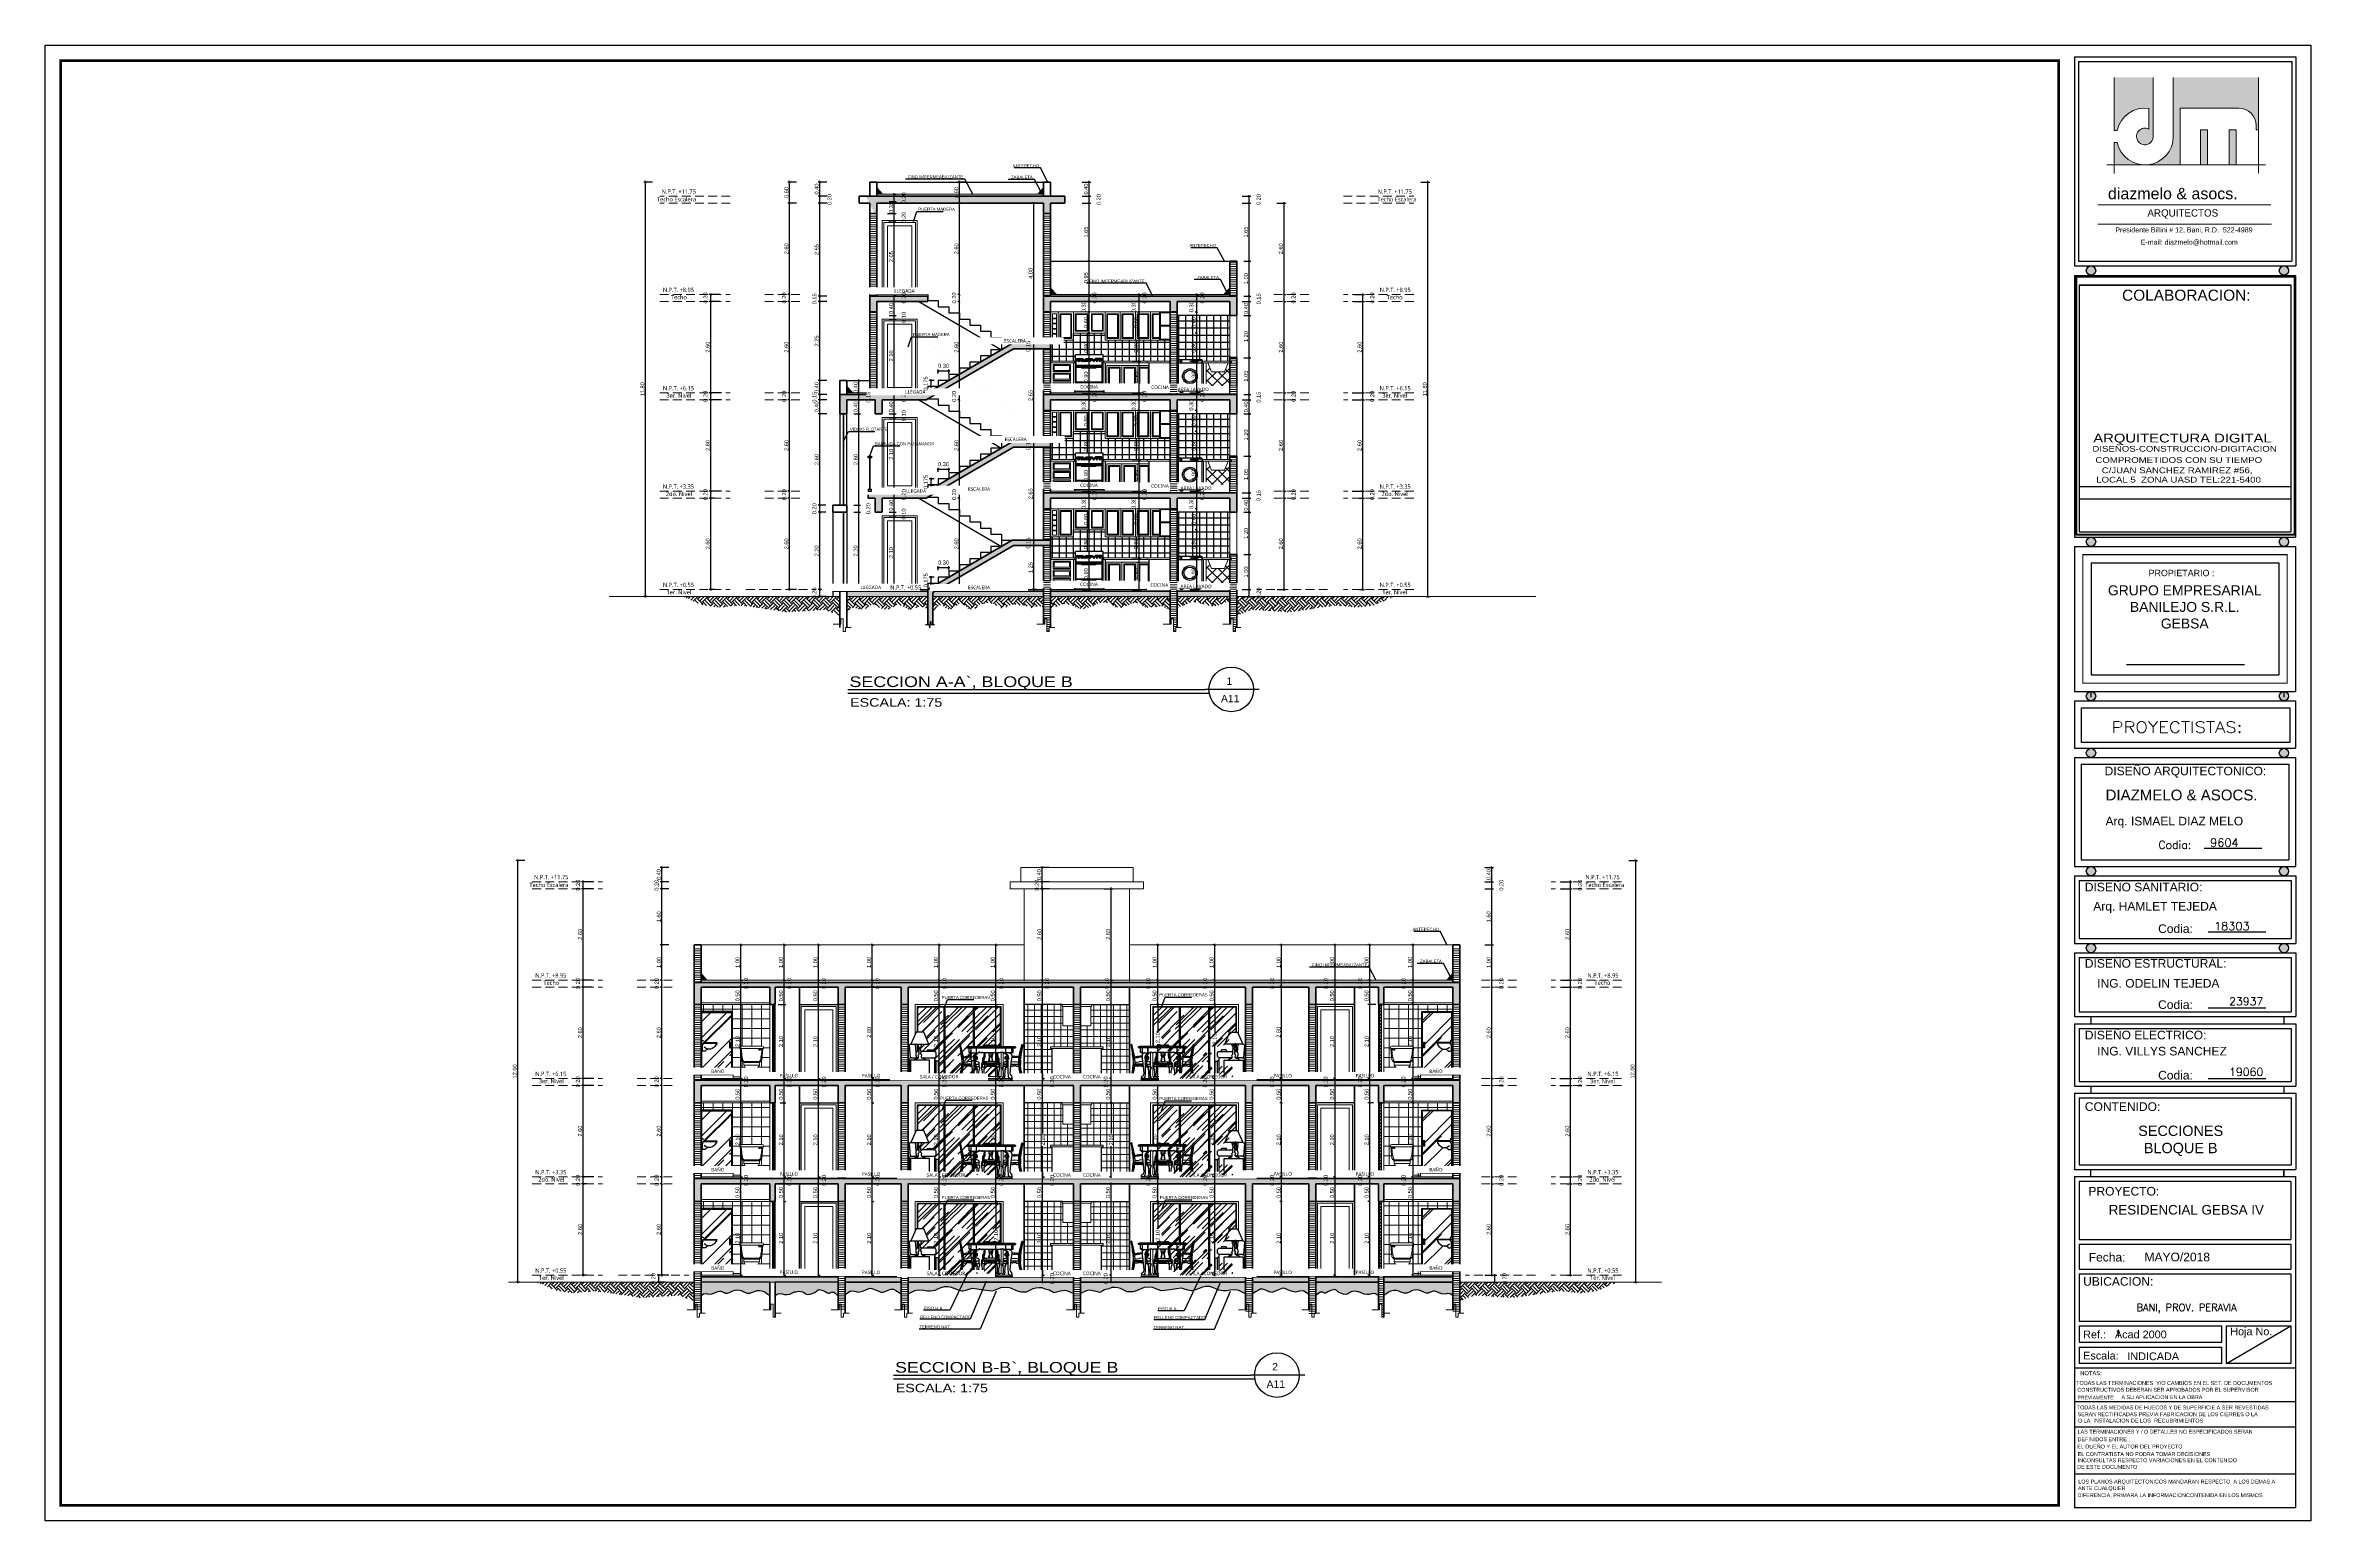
# Model space of a CAD drawing. Header units: feet. Extents: x -417 to 46, y -646 to -218.
# Drawn here: x -112.3 to -47.8, y -616.6 to -574.6 of the extents above; entities that cross this region are included whole.
import ezdxf
from ezdxf.enums import TextEntityAlignment as Align

# ---------------------------------------------------------------- set-up
doc = ezdxf.new("R2010")
doc.units = ezdxf.units.FT
doc.header["$MEASUREMENT"] = 0
doc.linetypes.add('ACAD_ISO03W100', pattern=[30, 12, -18])
doc.linetypes.add('HIDDEN', pattern=[0.375, 0.25, -0.125])
for name, color, linetype in [('1', 5, 'ACAD_ISO03W100'), ('63', 7, 'Continuous'), ('COCINA', 2, 'Continuous'), ('DIM', 10, 'Continuous'), ('escalera', 2, 'Continuous'), ('ESCALERAS', 2, 'Continuous'), ('HOJA', 7, 'Continuous'), ('MARCO', 7, 'Continuous'), ('PERT-VENT', 2, 'Continuous'), ('RELLENO', 8, 'Continuous'), ('TARGETA', 7, 'Continuous'), ('TARJETA2', 1, 'Continuous'), ('textos', 7, 'Continuous'), ('TEXXT', 8, 'Continuous')]:
    doc.layers.add(name, color=color, linetype=linetype)
for name, color, linetype, lineweight in [('A-CLNG', 8, 'Continuous', 18), ('A-WALL', 4, 'Continuous', 25), ('DIM-COTAS', 1, 'Continuous', 5), ('FURN', 2, 'Continuous', 30), ('HATH', 8, 'Continuous', 5), ('MB', 2, 'Continuous', 20), ('muros', 4, 'Continuous', 50), ('Piso', 8, 'Continuous', 9), ('PUERTA', 8, 'Continuous', 9), ('TEXTO', 7, 'Continuous', 5), ('TXT', 2, 'Continuous', 9), ('VUELOS', 8, 'HIDDEN', 0)]:
    doc.layers.add(name, color=color, linetype=linetype, lineweight=lineweight)
doc.layers.add('CRISTAL', color=7, linetype='Continuous', true_color=0x0061c2)
doc.styles.add('ads', font='trebuc.ttf', dxfattribs={"height": 0.14})
doc.styles.add('DAMIAN', font='arial.ttf', dxfattribs={"height": 0.12})
doc.styles.add('DIMTEXT', font='dim', dxfattribs={"width": 0.75, "bigfont": 'special'})
doc.styles.get("Standard").update_dxf_attribs({"font": 'arial.ttf', "height": 0.115})
doc.styles.add('TITTEXTM', font='romanc.shx')
doc.dimstyles.new('KEILY', dxfattribs={"dimtxt": 0.115, "dimasz": 0.06, "dimexe": 0.05, "dimexo": 0.2, "dimgap": 0.03, "dimtad": 1, "dimzin": 1, "dimdsep": 46, "dimtxsty": 'Standard', "dimblk": 'ARCHTICK', "dimcen": 2.5, "dimdle": 0.03, "dimclrd": 256, "dimclre": 256, "dimclrt": 7, "dimadec": 0, "dimazin": 0, "dimtfac": 1, "dimtmove": 2, "dimatfit": 3, "dimfxl": 0.2, "dimfxlon": 1, "dimtolj": 1, "dimtzin": 1, "dimarcsym": 0})
pattern_1 = [(0, (23.91135, -594.21036), (0, 0.1875), []), (90, (23.91135, -594.21036), (-0.1875, 1e-17), [])]
pattern_2 = [(0, (23.91135, -594.21036), (0, 0.275), []), (90, (23.91135, -594.21036), (-0.275, 2e-17), [])]
pattern_3 = [(45, (23.91135, -594.21036), (0.5939697, 1.583919), [10.5, -1.4, 3.5, -0.7]), (45, (24.3222, -593.30455), (-1.153291, 0.163342), [2.1, -0.231, 4.2, -0.525]), (45, (23.7381, -593.54214), (2.2422356, 2.9055018), [5.6, -0.98, 2.8, -0.7])]
pattern_4 = [(180, (23.91135, -594.210356), (-7e-18, -0.0625), [])]
pattern_5 = [(0, (23.91135, -591.41036), (0, 0.1875), []), (90, (23.91135, -591.41036), (-0.1875, 1e-17), [])]
pattern_6 = [(0, (23.91135, -591.41036), (0, 0.275), []), (90, (23.91135, -591.41036), (-0.275, 2e-17), [])]
pattern_7 = [(45, (23.91135, -591.41036), (0.5939697, 1.583919), [10.5, -1.4, 3.5, -0.7]), (45, (24.3222, -590.50455), (-1.153291, 0.163342), [2.1, -0.231, 4.2, -0.525]), (45, (23.7381, -590.74214), (2.2422356, 2.9055018), [5.6, -0.98, 2.8, -0.7])]
pattern_8 = [(0, (23.91135, -588.61036), (0, 0.1875), []), (90, (23.91135, -588.61036), (-0.1875, 1e-17), [])]
pattern_9 = [(45, (23.91135, -594.21036), (0.25455844, 0.6788225), [4.5, -0.6, 1.5, -0.3]), (45, (24.0874, -593.82215), (-0.4942676, 0.0700036), [0.9, -0.099, 1.8, -0.225]), (45, (23.8371, -593.92398), (0.9609581, 1.24521504), [2.4, -0.42, 1.2, -0.3])]
pattern_10 = [(0, (23.91135, -588.61036), (0, 0.275), []), (90, (23.91135, -588.61036), (-0.275, 2e-17), [])]
pattern_11 = [(45, (23.91135, -588.61036), (0.5939697, 1.583919), [10.5, -1.4, 3.5, -0.7]), (45, (24.3222, -587.70455), (-1.153291, 0.163342), [2.1, -0.231, 4.2, -0.525]), (45, (23.7381, -587.94214), (2.2422356, 2.9055018), [5.6, -0.98, 2.8, -0.7])]
pattern_12 = [(180, (28.011347, -594.210356), (-7e-18, -0.0625), [])]
pattern_13 = [(180, (29.811347, -594.210356), (-7e-18, -0.0625), [])]
pattern_14 = [(180, (34.711347, -594.210356), (-7e-18, -0.0625), [])]
pattern_15 = [(180, (23.911347, -597.010356), (-7e-18, -0.0625), [])]
pattern_16 = [(180, (28.011347, -597.010356), (-7e-18, -0.0625), [])]
pattern_17 = [(180, (29.811347, -597.010356), (-7e-18, -0.0625), [])]
pattern_18 = [(180, (23.911347, -599.810356), (-7e-18, -0.0625), [])]
pattern_19 = [(180, (28.011347, -599.810356), (-7e-18, -0.0625), [])]
pattern_20 = [(180, (29.811347, -599.810356), (-7e-18, -0.0625), [])]
pattern_21 = [(45, (79.91793, -375.26044), (3e-17, 0.28284271), [0.2, -0.2]), (45, (79.8649, -375.2074), (3e-17, 0.28284271), [0.2, -0.2]), (45, (79.81186, -375.15437), (3e-17, 0.28284271), [0.2, -0.2]), (135, (79.81186, -375.11902), (-0.28284271, 6e-17), [0.2, -0.2]), (135, (79.8649, -375.06599), (-0.28284271, 6e-17), [0.2, -0.2]), (135, (79.91793, -375.01295), (-0.28284271, 6e-17), [0.2, -0.2])]
pattern_22 = [(45, (23.91135, -597.01036), (0.25455844, 0.6788225), [4.5, -0.6, 1.5, -0.3]), (45, (24.0874, -596.62215), (-0.4942676, 0.0700036), [0.9, -0.099, 1.8, -0.225]), (45, (23.8371, -596.72398), (0.9609581, 1.24521504), [2.4, -0.42, 1.2, -0.3])]
pattern_23 = [(45, (23.91135, -599.81036), (0.25455844, 0.6788225), [4.5, -0.6, 1.5, -0.3]), (45, (24.0874, -599.42215), (-0.4942676, 0.0700036), [0.9, -0.099, 1.8, -0.225]), (45, (23.8371, -599.52398), (0.9609581, 1.24521504), [2.4, -0.42, 1.2, -0.3])]
pattern_24 = [(50, (-13.97997, -574.69289), (0.14345204, -0.01255043), [0.015, -0.165]), (355, (-13.97997, -574.69289), (-0.02775027, 0.15043843), [0.012, -0.132]), (100.45144, (-13.96802, -574.69393), (0.11570177, 0.137888), [0.01274804, -0.14022842]), (46.1842, (-13.97997, -574.65289), (0.21344827, -0.03310386), [0.0225, -0.2475]), (96.63564, (-13.96219, -574.65565), (0.1869324, 0.1948237), [0.01912207, -0.21034275]), (351.18416, (-13.97997, -574.65289), (0.1869324, 0.1948237), [0.018, -0.198]), (21, (-13.95997, -574.66289), (0.11938141, -0.08052378), [0.015, -0.165]), (326, (-13.95997, -574.66289), (0.04866307, 0.14503), [0.012, -0.132]), (71.45144, (-13.95002, -574.6696), (0.16804448, 0.06450623), [0.01274804, -0.14022842]), (37.5, (-13.97997, -574.69289), (0.00243197, 0.06657877), [0, -0.1304, 0, -0.134, 0, -0.1325]), (7.5, (-13.97997, -574.69289), (0.05261391, 0.07888234), [0, -0.0764, 0, -0.1274, 0, -0.0505]), (327.5, (-14.02457, -574.69289), (0.106764487, -0.004510974), [0, -0.05, 0, -0.156, 0, -0.207]), (317.5, (-14.04457, -574.69289), (0.11663723, 0.020021), [0, -0.065, 0, -0.1036, 0, -0.147])]
pattern_25 = [(45, (94.919792, -355.742235), (-0.00883883476, 0.00883883476), [])]
pattern_26 = [(0, (-13.97997, -574.69289), (0, 0.2), []), (90, (-13.97997, -574.69289), (-0.2, 1e-17), [])]
pattern_27 = [(45, (94.919792, -352.942295), (-0.00883883476, 0.00883883476), [])]
pattern_28 = [(0, (-13.97997, -571.89295), (0, 0.2), []), (90, (-13.97997, -571.89295), (-0.2, 1e-17), [])]
pattern_29 = [(45, (94.919792, -350.142355), (-0.00883883476, 0.00883883476), [])]
pattern_30 = [(0, (-13.97997, -569.093), (0, 0.2), []), (90, (-13.97997, -569.093), (-0.2, 1e-17), [])]
pattern_31 = [(180, (-13.97997, -574.69289), (-7e-18, -0.0625), [])]
pattern_32 = [(45, (30.61135, -594.21036), (0.25455844, 0.6788225), [4.5, -0.6, 1.5, -0.3]), (45, (30.7874, -593.82215), (-0.4942676, 0.0700036), [0.9, -0.099, 1.8, -0.225]), (45, (30.5371, -593.92398), (0.9609581, 1.24521504), [2.4, -0.42, 1.2, -0.3])]
pattern_33 = [(45, (30.61135, -597.01036), (0.25455844, 0.6788225), [4.5, -0.6, 1.5, -0.3]), (45, (30.7874, -596.62215), (-0.4942676, 0.0700036), [0.9, -0.099, 1.8, -0.225]), (45, (30.5371, -596.72398), (0.9609581, 1.24521504), [2.4, -0.42, 1.2, -0.3])]
pattern_34 = [(45, (30.61135, -599.81036), (0.25455844, 0.6788225), [4.5, -0.6, 1.5, -0.3]), (45, (30.7874, -599.42215), (-0.4942676, 0.0700036), [0.9, -0.099, 1.8, -0.225]), (45, (30.5371, -599.52398), (0.9609581, 1.24521504), [2.4, -0.42, 1.2, -0.3])]

# ---------------------------------------------------------------- blocks, each defined once
blk = doc.blocks.new('A$C6FFE63EF')
at = {"layer": 'TEXTO', "ltscale": 0.05}
h = blk.add_hatch(color=256, dxfattribs=at)
h.paths.add_polyline_path([(1.319, 2.87), (1.319, 2.479, 3.622679), (1.401, 2.342), (1.401, 3.449), (0.672, 3.449), (0.672, 2.457), (0.725, 2.457, -0.391497)])
h.paths.add_polyline_path([(1.246, 1.809, -0.351969), (0.725, 2.227), (0.672, 2.227), (0.672, 1.809)])
h.paths.add_polyline_path([(1.91, 2.875), (3.008, 2.875, -0.414214), (3.336, 2.547), (3.336, 2.466), (3.377, 2.466), (3.377, 3.449), (1.779, 3.449), (1.779, 2.342, -0.414214), (1.246, 1.809), (1.91, 1.809)])
h.paths.add_polyline_path([(2.418, 2.465), (2.287, 2.465), (2.287, 1.809), (2.418, 1.809)], flags=17)
h.paths.add_polyline_path([(2.959, 2.465), (2.828, 2.465), (2.828, 1.809), (2.959, 1.809)], flags=17)
for p, q in [((0.671, 2.456), (0.671, 3.448)), ((1.401, 2.341), (1.401, 3.448)), ((1.778, 2.341), (1.778, 3.448)), ((3.377, 2.465), (3.377, 3.448)), ((1.319, 2.479), (1.319, 2.869)), ((1.909, 1.808), (1.909, 2.874)), ((1.909, 2.874), (3.008, 2.874)), ((0.725, 2.456), (0.671, 2.456)), ((0.671, 1.808), (0.671, 2.227)), ((0.725, 2.227), (0.671, 2.227)), ((2.287, 1.808), (2.287, 2.464)), ((2.287, 2.464), (2.418, 2.464)), ((2.418, 1.808), (2.418, 2.464)), ((2.828, 1.808), (2.828, 2.464)), ((2.828, 2.464), (2.959, 2.464)), ((2.959, 1.808), (2.959, 2.464)), ((3.336, 2.546), (3.336, 2.465)), ((3.336, 2.465), (3.377, 2.465)), ((3.377, 2.465), (3.377, 1.653)), ((0.534, 1.808), (3.512, 1.808)), ((0.671, 1.808), (0.671, 1.647)), ((0.362, 1.057), (3.61, 1.057)), ((0.362, 0.698), (3.622, 0.698))]:
    blk.add_line(p, q, dxfattribs=at)
for centre, radius, start, end in [((1.245, 2.341), 0.533, 82.0412, 167.5619), ((3.008, 2.546), 0.328, 0, 90), ((1.245, 2.341), 0.533, 192.4381, 0), ((1.245, 2.341), 0.156, 61.7263, 0)]:
    blk.add_arc(centre, radius, start, end, dxfattribs=at)
at = {"layer": 'TEXTO', "ltscale": 0.3, "width": 13.01141, "attachment_point": 1}
for s, insert, char_height in [('{\\fSwis721 Blk BT|b0|i0|c0|p34;diazmelo & asocs.}', (0.552, 1.378), 0.21489), ('{\\fComic Sans MS|b0|i0|c0|p66;ARQUITECTOS}', (1.293, 0.975), 0.13753), ('{\\fArial|b0|i0|c0|p34;Presidente Billini # 12, Bani, R.D.  522-4989}', (0.69, 0.636), 0.09455), ('{\\fArial|b0|i0|c0|p34;E-mail: diazmelo@hotmail.com}', (1.167, 0.405), 0.09455)]:
    blk.add_mtext(s, dxfattribs=dict(at, insert=insert, char_height=char_height))
blk = doc.blocks.new('A$C61FD6AA4')
at = {"layer": 'RELLENO'}
h = blk.add_hatch(dxfattribs=at)
h.set_pattern_fill('ANSI31', color=256, scale=0.5)
h.set_pattern_definition([(45, (-53.53432, 257.28586), (-0.044194174, 0.044194174), [])])
h.paths.add_polyline_path([(0, 0), (0.05, 0), (0.05, 2.08), (0, 2.08)])
at = {"color": 2}
blk.add_lwpolyline([(0, 0), (0.05, 0), (0.05, 2.08), (0, 2.08)], close=True, dxfattribs=at)
blk = doc.blocks.new('A$C55570C40')
at = {"layer": 'MB', "linetype": 'Continuous'}
for p, q in [((19.48, 8.681), (19.48, 8.65)), ((19.48, 8.65), (20.15, 8.65)), ((19.493, 8.65), (19.525, 8.319)), ((19.512, 8.713), (20.119, 8.713)), ((19.518, 8.652), (19.534, 8.487)), ((19.578, 8.617), (19.539, 8.617)), ((19.539, 8.617), (19.539, 8.605)), ((19.539, 8.605), (19.578, 8.606)), ((20.112, 8.652), (20.096, 8.487)), ((20.138, 8.65), (20.105, 8.319)), ((20.15, 8.681), (20.15, 8.65)), ((20.04, 8.263), (19.59, 8.263)), ((19.59, 8.253), (20.04, 8.253)), ((19.59, 8.253), (19.59, 8.177)), ((19.59, 8.177), (20.04, 8.177)), ((20.01, 8.275), (19.62, 8.275)), ((19.67, 7.797), (19.725, 8.037)), ((19.961, 7.797), (19.67, 7.797)), ((19.961, 7.797), (19.905, 8.037)), ((20.04, 8.253), (20.04, 8.177))]:
    blk.add_line(p, q, dxfattribs=at)
blk.add_circle((19.593, 8.614), 0.0167, dxfattribs=at)
for centre, radius, start, end in [((19.512, 8.681), 0.0316, 90, 180), ((29.517, 10.114), 10.114, 189.25939, 190.24292), ((10.114, 10.114), 10.114, 349.75708, 350.74061), ((20.119, 8.681), 0.0316, 0, 90), ((19.601, 8.341), 0.0786, 182.28768, 262.26796), ((19.629, 8.347), 0.0726, 206.09365, 265.23631), ((19.815, 8.259), 0.24, 200.06682, 339.93318), ((20.002, 8.347), 0.0726, 274.76369, 333.90635), ((20.03, 8.341), 0.0786, 277.73204, 357.71232)]:
    blk.add_arc(centre, radius, start, end, dxfattribs=at)
blk = doc.blocks.new('A$C34696CBE')
at = {"layer": 'FURN', "linetype": 'ByBlock'}
for p, q in [((0, 0.267), (0, 0.249)), ((0.356, 0.267), (0, 0.267)), ((0.453, 0.249), (0, 0.249)), ((0.018, 0.249), (0.018, 0.204)), ((0.018, 0.204), (0.032, 0.204)), ((0.221, 0.081), (0.294, 0.065)), ((0.305, 0.058), (0.328, 0.028)), ((0.328, 0.028), (0.416, 0.028)), ((0.356, 0.249), (0.356, 0.267)), ((0.444, 0.324), (0.4, 0.329)), ((0.4, 0.311), (0.444, 0.316)), ((0.416, 0.028), (0.416, 0.187)), ((0.452, 0.01), (0.434, 0.01)), ((0.444, 0.342), (0.453, 0.347)), ((0.444, 0.298), (0.444, 0.342)), ((0.453, 0.293), (0.444, 0.298)), ((0.453, 0.347), (0.453, 0.293)), ((0.453, 0.249), (0.453, 0))]:
    blk.add_line(p, q, dxfattribs=at)
for centre, radius, start, end in [((0.221, 0.287), 0.206, 203.64102, 315.28389), ((0.291, 0.047), 0.0178, 36.8699, 80.53768), ((0.381, 0.187), 0.0356, 0, 90), ((0.4, 0.32), 0.00889, 90, 270), ((0.434, 0.028), 0.0178, 180, 270)]:
    blk.add_arc(centre, radius, start, end, dxfattribs=at)
blk = doc.blocks.new('LAMP')
at = {"layer": '63', "color": 2, "linetype": 'Continuous'}
for p, q in [((-4.8175, 22.2427), (2.3614, 39.1959)), ((2.3614, 39.1959), (13.1639, 39.1959)), ((13.1639, 39.1959), (20.3427, 22.2427)), ((20.3427, 22.2427), (-4.8175, 22.2427)), ((0.3523, 0.9309), (0, 0)), ((0.3523, 0.9309), (0.9466, 1.5107)), ((0.9466, 1.5107), (2.009, 1.8618)), ((2.009, 1.8618), (3.6499, 2.0472)), ((3.6499, 2.0472), (5.0488, 2.8242)), ((5.0488, 6.7016), (6.4425, 8.2557)), ((5.7431, 5.1514), (5.0488, 6.7016)), ((5.0488, 2.8242), (5.7431, 3.6013)), ((5.5274, 21.4183), (5.4801, 22.2427)), ((5.9219, 19.1621), (5.5274, 21.4183)), ((6.4425, 12.1331), (5.7431, 11.356)), ((5.7431, 11.356), (6.4425, 10.5829)), ((5.7431, 3.6013), (5.7431, 5.1514)), ((6.4583, 17.8565), (5.9219, 19.1621)), ((6.4425, 13.6833), (6.8054, 15.2374)), ((6.4425, 12.1331), (6.4425, 13.6833)), ((6.4425, 8.2557), (6.4425, 10.5829)), ((6.4583, 17.8565), (6.8054, 17.6592)), ((6.8054, 15.2374), (6.8054, 17.6592)), ((8.7198, 17.6592), (9.0669, 17.8565)), ((8.7198, 15.2374), (8.7198, 17.6592)), ((9.0827, 13.6833), (8.7198, 15.2374)), ((9.0669, 17.8565), (9.6033, 19.1621)), ((9.0827, 12.1331), (9.0827, 13.6833)), ((9.7822, 11.356), (9.0827, 12.1331)), ((9.0827, 10.5829), (9.7822, 11.356)), ((9.0827, 8.2557), (9.0827, 10.5829)), ((10.4764, 6.7016), (9.0827, 8.2557)), ((9.6033, 19.1621), (9.9978, 21.4183)), ((9.7822, 5.1514), (10.4764, 6.7016)), ((9.7822, 3.6013), (9.7822, 5.1514)), ((10.4764, 2.8242), (9.7822, 3.6013)), ((9.9978, 21.4183), (10.0399, 22.2427)), ((11.8753, 2.0472), (10.4764, 2.8242)), ((13.5162, 1.8618), (11.8753, 2.0472)), ((14.5786, 1.5107), (13.5162, 1.8618)), ((15.1729, 0.9309), (14.5786, 1.5107)), ((15.5253, 0), (15.1729, 0.9309)), ((0, 0), (15.5253, 0))]:
    blk.add_line(p, q, dxfattribs=at)
blk = doc.blocks.new('A$C72BA503B')
at = {"layer": '63', "color": 2, "linetype": 'Continuous'}
for p, q in [((-0.651, 0.987), (-0.648, 0.992)), ((-0.651, 0.987), (-0.635, 0.896)), ((-0.648, 0.992), (-0.626, 0.995)), ((-0.631, 0.896), (-0.648, 0.992)), ((-0.647, 1.004), (-0.641, 1.004)), ((-0.647, 1), (-0.647, 1.004)), ((-0.642, 1.003), (-0.647, 1.002)), ((-0.642, 1.001), (-0.647, 1)), ((-0.647, 1), (-0.647, 0.995)), ((-0.647, 0.995), (-0.642, 0.996)), ((-0.647, 0.992), (-0.647, 0.995)), ((-0.638, 0.998), (-0.642, 1.003)), ((-0.638, 0.996), (-0.642, 1.001)), ((-0.642, 0.996), (-0.638, 0.996)), ((-0.641, 1.004), (-0.637, 1)), ((-0.638, 0.998), (-0.632, 0.999)), ((-0.633, 0.997), (-0.638, 0.996)), ((-0.638, 0.996), (-0.633, 0.994)), ((-0.632, 1.001), (-0.637, 1)), ((-0.635, 0.896), (-0.619, 0.792)), ((-0.633, 0.994), (-0.634, 0.994)), ((-0.63, 0.995), (-0.633, 0.997)), ((-0.633, 0.994), (-0.633, 0.994)), ((-0.628, 0.995), (-0.632, 1.001)), ((-0.632, 0.999), (-0.629, 0.995)), ((-0.622, 0.845), (-0.631, 0.896)), ((-0.626, 0.995), (-0.622, 0.992)), ((-0.614, 0.925), (-0.626, 0.995)), ((-0.605, 0.9), (-0.622, 0.992)), ((-0.604, 0.731), (-0.622, 0.845)), ((-0.619, 0.792), (-0.61, 0.73)), ((-0.614, 0.925), (-0.598, 0.85)), ((-0.604, 0.689), (-0.61, 0.73)), ((-0.581, 0.799), (-0.605, 0.901)), ((-0.591, 0.654), (-0.604, 0.731)), ((-0.604, 0.689), (-0.599, 0.653)), ((-0.598, 0.85), (-0.586, 0.798)), ((-0.586, 0.798), (-0.574, 0.737)), ((-0.551, 0.661), (-0.581, 0.799)), ((-0.574, 0.737), (-0.554, 0.637)), ((-0.436, 0.927), (-0.44, 0.918)), ((-0.44, 0.918), (-0.44, 0.91)), ((-0.44, 0.91), (1.025, 0.91)), ((-0.425, 0.933), (-0.436, 0.927)), ((-0.415, 0.933), (-0.425, 0.933)), ((-0.415, 0.939), (-0.402, 0.943)), ((1, 0.939), (-0.415, 0.939)), ((-0.415, 0.939), (-0.415, 0.933)), ((-0.402, 0.943), (0.987, 0.943)), ((-0.367, 0.77), (-0.367, 0.91)), ((-0.347, 0.77), (-0.367, 0.77)), ((-0.346, 0.772), (-0.347, 0.77)), ((-0.346, 0.77), (-0.346, 0.772)), ((-0.345, 0.763), (-0.346, 0.77)), ((-0.344, 0.761), (-0.345, 0.763)), ((-0.343, 0.761), (-0.344, 0.761)), ((-0.339, 0.77), (-0.343, 0.761)), ((-0.343, 0.761), (-0.327, 0.761)), ((-0.337, 0.774), (-0.339, 0.77)), ((-0.335, 0.776), (-0.337, 0.774)), ((-0.332, 0.774), (-0.335, 0.776)), ((-0.33, 0.77), (-0.332, 0.774)), ((-0.328, 0.762), (-0.33, 0.77)), ((-0.327, 0.761), (-0.328, 0.762)), ((-0.324, 0.76), (-0.327, 0.761)), ((-0.324, 0.76), (-0.099, 0.76)), ((-0.318, 0.703), (-0.322, 0.672)), ((-0.303, 0.729), (-0.318, 0.703)), ((-0.317, 0.91), (-0.317, 0.76)), ((-0.307, 0.756), (-0.307, 0.76)), ((-0.291, 0.736), (-0.307, 0.756)), ((-0.267, 0.75), (-0.303, 0.729)), ((-0.25, 0.76), (-0.267, 0.75)), ((-0.215, 0.675), (-0.211, 0.683)), ((-0.211, 0.683), (-0.201, 0.696)), ((-0.199, 0.683), (-0.203, 0.675)), ((-0.161, 0.729), (-0.201, 0.696)), ((-0.201, 0.696), (-0.171, 0.696)), ((-0.199, 0.696), (-0.197, 0.692)), ((-0.197, 0.692), (-0.199, 0.683)), ((-0.17, 0.683), (-0.174, 0.675)), ((-0.171, 0.696), (-0.13, 0.729)), ((-0.171, 0.696), (-0.168, 0.692)), ((-0.168, 0.692), (-0.17, 0.683)), ((-0.161, 0.729), (-0.143, 0.756)), ((-0.148, 0.76), (-0.148, 0.91)), ((-0.143, 0.756), (-0.143, 0.91)), ((-0.13, 0.729), (-0.124, 0.76)), ((-0.099, 0.76), (-0.087, 0.761)), ((-0.077, 0.76), (-0.099, 0.76)), ((-0.087, 0.761), (-0.083, 0.762)), ((-0.076, 0.77), (-0.083, 0.762)), ((-0.077, 0.76), (-0.065, 0.761)), ((-0.069, 0.774), (-0.076, 0.77)), ((-0.058, 0.776), (-0.069, 0.774)), ((-0.065, 0.761), (-0.06, 0.762)), ((-0.06, 0.762), (-0.054, 0.77)), ((-0.045, 0.774), (-0.058, 0.776)), ((-0.054, 0.77), (-0.047, 0.774)), ((-0.047, 0.774), (-0.046, 0.774)), ((-0.045, 0.774), (-0.029, 0.77)), ((-0.029, 0.77), (-0.01, 0.763)), ((-0.01, 0.763), (-0.002, 0.761)), ((-0.002, 0.761), (0.026, 0.761)), ((0.004, 0.761), (0.011, 0.763)), ((0.011, 0.763), (0.017, 0.77)), ((0.017, 0.77), (0.022, 0.772)), ((0.022, 0.772), (0.026, 0.77)), ((0.026, 0.77), (0.562, 0.77)), ((0.033, 0.763), (0.026, 0.761)), ((0.039, 0.77), (0.033, 0.763)), ((0.077, 0.693), (0.073, 0.658)), ((0.079, 0.734), (0.076, 0.77)), ((0.079, 0.734), (0.077, 0.693)), ((0.079, 0.943), (0.082, 0.951)), ((0.084, 0.694), (0.079, 0.659)), ((0.082, 0.951), (0.097, 0.968)), ((0.082, 0.77), (0.085, 0.735)), ((0.086, 0.95), (0.083, 0.943)), ((0.085, 0.735), (0.084, 0.694)), ((0.099, 0.966), (0.086, 0.95)), ((0.097, 0.968), (0.115, 0.982)), ((0.117, 0.979), (0.099, 0.966)), ((0.107, 0.735), (0.103, 0.77)), ((0.104, 0.659), (0.108, 0.694)), ((0.105, 0.943), (0.113, 0.953)), ((0.108, 0.694), (0.107, 0.735)), ((0.114, 0.734), (0.109, 0.77)), ((0.111, 0.943), (0.115, 0.95)), ((0.112, 0.658), (0.115, 0.693)), ((0.113, 0.953), (0.126, 0.963)), ((0.115, 0.693), (0.114, 0.734)), ((0.115, 0.982), (0.137, 0.989)), ((0.115, 0.95), (0.128, 0.959)), ((0.138, 0.986), (0.117, 0.979)), ((0.126, 0.963), (0.142, 0.97)), ((0.128, 0.959), (0.143, 0.966)), ((0.137, 0.989), (0.159, 0.992)), ((0.159, 0.989), (0.138, 0.986)), ((0.142, 0.97), (0.159, 0.972)), ((0.159, 0.968), (0.143, 0.966)), ((0.159, 0.992), (0.184, 0.989)), ((0.183, 0.986), (0.159, 0.989)), ((0.159, 0.972), (0.183, 0.969)), ((0.182, 0.965), (0.159, 0.968)), ((0.203, 0.956), (0.182, 0.965)), ((0.198, 0.982), (0.183, 0.986)), ((0.183, 0.969), (0.205, 0.96)), ((0.184, 0.989), (0.199, 0.985)), ((0.211, 0.977), (0.198, 0.982)), ((0.199, 0.985), (0.212, 0.98)), ((0.221, 0.942), (0.203, 0.956)), ((0.205, 0.96), (0.224, 0.946)), ((0.225, 0.975), (0.211, 0.977)), ((0.212, 0.98), (0.225, 0.978)), ((0.213, 0.77), (0.227, 0.688)), ((0.23, 0.689), (0.218, 0.77)), ((0.224, 0.946), (0.226, 0.943)), ((0.225, 0.978), (0.237, 0.982)), ((0.236, 0.979), (0.225, 0.975)), ((0.227, 0.688), (0.237, 0.66)), ((0.241, 0.661), (0.23, 0.689)), ((0.236, 0.979), (0.237, 0.982)), ((0.247, 0.973), (0.236, 0.979)), ((0.237, 0.982), (0.248, 0.975)), ((0.263, 0.97), (0.247, 0.973)), ((0.248, 0.975), (0.263, 0.973)), ((0.263, 0.973), (0.281, 0.972)), ((0.281, 0.969), (0.263, 0.97)), ((0.28, 0.77), (0.28, 0.627)), ((0.281, 0.972), (0.298, 0.973)), ((0.298, 0.97), (0.281, 0.969)), ((0.298, 0.973), (0.313, 0.975)), ((0.314, 0.973), (0.298, 0.97)), ((0.313, 0.975), (0.323, 0.982)), ((0.324, 0.979), (0.314, 0.973)), ((0.318, 0.661), (0.329, 0.689)), ((0.322, 0.66), (0.332, 0.688)), ((0.323, 0.982), (0.335, 0.978)), ((0.324, 0.979), (0.323, 0.982)), ((0.336, 0.975), (0.324, 0.979)), ((0.329, 0.689), (0.342, 0.77)), ((0.346, 0.77), (0.332, 0.688)), ((0.334, 0.943), (0.356, 0.96)), ((0.335, 0.978), (0.349, 0.98)), ((0.35, 0.977), (0.336, 0.975)), ((0.358, 0.956), (0.341, 0.943)), ((0.349, 0.98), (0.362, 0.985)), ((0.362, 0.982), (0.35, 0.977)), ((0.356, 0.96), (0.378, 0.969)), ((0.379, 0.965), (0.358, 0.956)), ((0.362, 0.985), (0.377, 0.989)), ((0.378, 0.986), (0.362, 0.982)), ((0.377, 0.989), (0.401, 0.992)), ((0.401, 0.989), (0.378, 0.986)), ((0.378, 0.969), (0.401, 0.972)), ((0.401, 0.968), (0.379, 0.965)), ((0.401, 0.992), (0.424, 0.989)), ((0.423, 0.986), (0.401, 0.989)), ((0.401, 0.972), (0.418, 0.97)), ((0.417, 0.966), (0.401, 0.968)), ((0.432, 0.959), (0.417, 0.966)), ((0.418, 0.97), (0.434, 0.963)), ((0.443, 0.979), (0.423, 0.986)), ((0.424, 0.989), (0.445, 0.982)), ((0.445, 0.95), (0.432, 0.959)), ((0.434, 0.963), (0.448, 0.953)), ((0.461, 0.966), (0.443, 0.979)), ((0.445, 0.982), (0.464, 0.968)), ((0.445, 0.95), (0.45, 0.943)), ((0.447, 0.734), (0.445, 0.693)), ((0.445, 0.693), (0.448, 0.658)), ((0.452, 0.77), (0.447, 0.734)), ((0.455, 0.943), (0.448, 0.953)), ((0.453, 0.735), (0.457, 0.77)), ((0.453, 0.694), (0.453, 0.735)), ((0.457, 0.659), (0.453, 0.694)), ((0.475, 0.95), (0.461, 0.966)), ((0.464, 0.968), (0.478, 0.951)), ((0.478, 0.943), (0.475, 0.95)), ((0.476, 0.735), (0.479, 0.77)), ((0.476, 0.694), (0.476, 0.735)), ((0.482, 0.659), (0.476, 0.694)), ((0.478, 0.951), (0.482, 0.943)), ((0.482, 0.734), (0.485, 0.77)), ((0.482, 0.734), (0.484, 0.693)), ((0.484, 0.693), (0.488, 0.658)), ((0.546, 0.77), (0.552, 0.763)), ((0.552, 0.763), (0.559, 0.761)), ((0.563, 0.772), (0.559, 0.77)), ((0.587, 0.761), (0.559, 0.761)), ((0.568, 0.77), (0.563, 0.772)), ((0.575, 0.763), (0.568, 0.77)), ((0.581, 0.761), (0.575, 0.763)), ((0.595, 0.763), (0.587, 0.761)), ((0.614, 0.77), (0.595, 0.763)), ((0.63, 0.774), (0.614, 0.77)), ((0.63, 0.774), (0.643, 0.776)), ((0.632, 0.774), (0.631, 0.774)), ((0.639, 0.77), (0.632, 0.774)), ((0.646, 0.762), (0.639, 0.77)), ((0.643, 0.776), (0.654, 0.774)), ((0.65, 0.761), (0.646, 0.762)), ((0.662, 0.76), (0.65, 0.761)), ((0.654, 0.774), (0.661, 0.77)), ((0.661, 0.77), (0.668, 0.762)), ((0.662, 0.76), (0.684, 0.76)), ((0.673, 0.761), (0.668, 0.762)), ((0.684, 0.76), (0.673, 0.761)), ((0.909, 0.76), (0.684, 0.76)), ((0.715, 0.729), (0.709, 0.76)), ((0.756, 0.696), (0.715, 0.729)), ((0.728, 0.756), (0.728, 0.91)), ((0.746, 0.729), (0.728, 0.756)), ((0.733, 0.76), (0.733, 0.91)), ((0.746, 0.729), (0.787, 0.696)), ((0.756, 0.696), (0.753, 0.692)), ((0.753, 0.692), (0.755, 0.683)), ((0.755, 0.683), (0.76, 0.675)), ((0.787, 0.696), (0.756, 0.696)), ((0.785, 0.696), (0.782, 0.692)), ((0.782, 0.692), (0.784, 0.683)), ((0.784, 0.683), (0.788, 0.675)), ((0.796, 0.683), (0.787, 0.696)), ((0.8, 0.675), (0.796, 0.683)), ((0.835, 0.76), (0.852, 0.75)), ((0.852, 0.75), (0.888, 0.729)), ((0.876, 0.736), (0.892, 0.756)), ((0.888, 0.729), (0.904, 0.703)), ((0.892, 0.756), (0.892, 0.76)), ((0.902, 0.91), (0.902, 0.76)), ((0.904, 0.703), (0.907, 0.672)), ((0.909, 0.76), (0.912, 0.761)), ((0.912, 0.761), (0.913, 0.762)), ((0.913, 0.762), (0.915, 0.77)), ((0.929, 0.761), (0.913, 0.761)), ((0.915, 0.77), (0.917, 0.774)), ((0.917, 0.774), (0.92, 0.776)), ((0.92, 0.776), (0.922, 0.774)), ((0.922, 0.774), (0.924, 0.77)), ((0.924, 0.77), (0.929, 0.761)), ((0.929, 0.761), (0.93, 0.763)), ((0.929, 0.761), (0.929, 0.761)), ((0.93, 0.763), (0.931, 0.77)), ((0.931, 0.77), (0.932, 0.772)), ((0.932, 0.772), (0.932, 0.77)), ((0.932, 0.77), (0.952, 0.77)), ((0.952, 0.77), (0.952, 0.91)), ((1, 0.939), (0.988, 0.943)), ((1, 0.939), (1, 0.933)), ((1, 0.933), (1.01, 0.933)), ((1.01, 0.933), (1.021, 0.927)), ((1.021, 0.927), (1.025, 0.918)), ((1.025, 0.918), (1.025, 0.91)), ((1.136, 0.661), (1.166, 0.799)), ((1.159, 0.737), (1.139, 0.637)), ((1.171, 0.798), (1.159, 0.737)), ((1.166, 0.799), (1.19, 0.901)), ((1.183, 0.85), (1.171, 0.798)), ((1.176, 0.654), (1.189, 0.731)), ((1.199, 0.925), (1.183, 0.85)), ((1.189, 0.689), (1.184, 0.653)), ((1.189, 0.731), (1.208, 0.845)), ((1.189, 0.689), (1.195, 0.73)), ((1.19, 0.9), (1.207, 0.992)), ((1.204, 0.792), (1.195, 0.73)), ((1.199, 0.925), (1.211, 0.995)), ((1.22, 0.896), (1.204, 0.792)), ((1.211, 0.995), (1.207, 0.992)), ((1.208, 0.845), (1.216, 0.896)), ((1.233, 0.992), (1.211, 0.995)), ((1.213, 0.995), (1.217, 1.001)), ((1.217, 0.999), (1.214, 0.995)), ((1.215, 0.995), (1.218, 0.997)), ((1.216, 0.896), (1.233, 0.992)), ((1.217, 1.001), (1.222, 1)), ((1.223, 0.998), (1.217, 0.999)), ((1.218, 0.997), (1.223, 0.996)), ((1.223, 0.996), (1.218, 0.994)), ((1.218, 0.994), (1.219, 0.994)), ((1.218, 0.994), (1.218, 0.994)), ((1.236, 0.987), (1.22, 0.896)), ((1.226, 1.004), (1.222, 1)), ((1.223, 0.998), (1.227, 1.003)), ((1.223, 0.996), (1.227, 1.001)), ((1.227, 0.996), (1.223, 0.996)), ((1.232, 1.004), (1.226, 1.004)), ((1.227, 1.003), (1.232, 1.002)), ((1.227, 1.001), (1.232, 1)), ((1.233, 0.995), (1.227, 0.996)), ((1.232, 1), (1.232, 1.004)), ((1.232, 1), (1.232, 0.995)), ((1.232, 0.992), (1.233, 0.995)), ((1.236, 0.987), (1.233, 0.992)), ((-0.663, -0.002), (-0.632, 0.111)), ((-0.624, 0.111), (-0.656, -0.002)), ((-0.632, 0.111), (-0.613, 0.192)), ((-0.596, 0.111), (-0.632, -0.002)), ((-0.626, -0.002), (-0.589, 0.111)), ((-0.605, 0.192), (-0.624, 0.111)), ((-0.613, 0.192), (-0.599, 0.279)), ((-0.59, 0.279), (-0.605, 0.192)), ((-0.597, 0.63), (-0.599, 0.653)), ((-0.599, 0.279), (-0.591, 0.393)), ((-0.597, 0.63), (-0.59, 0.582)), ((-0.575, 0.192), (-0.596, 0.111)), ((-0.588, 0.631), (-0.591, 0.654)), ((-0.587, 0.482), (-0.591, 0.393)), ((-0.588, 0.546), (-0.59, 0.582)), ((-0.581, 0.393), (-0.59, 0.279)), ((-0.589, 0.111), (-0.567, 0.192)), ((-0.585, 0.607), (-0.588, 0.631)), ((-0.588, 0.546), (-0.587, 0.482)), ((-0.581, 0.59), (-0.585, 0.607)), ((-0.578, 0.548), (-0.581, 0.59)), ((-0.581, 0.393), (-0.577, 0.482)), ((-0.577, 0.482), (-0.578, 0.548)), ((-0.559, 0.279), (-0.575, 0.192)), ((-0.567, 0.192), (-0.55, 0.279)), ((-0.566, 0.62), (-0.565, 0.63)), ((-0.565, 0.611), (-0.566, 0.62)), ((-0.561, 0.635), (-0.565, 0.63)), ((-0.563, 0.608), (-0.565, 0.611)), ((-0.558, 0.607), (-0.563, 0.608)), ((-0.559, 0.635), (-0.561, 0.635)), ((-0.551, 0.636), (-0.559, 0.635)), ((-0.546, 0.393), (-0.559, 0.279)), ((-0.558, 0.607), (-0.534, 0.608)), ((-0.554, 0.637), (-0.554, 0.635)), ((-0.552, 0.636), (-0.519, 0.638)), ((-0.545, 0.639), (-0.551, 0.661)), ((-0.55, 0.279), (-0.536, 0.393)), ((-0.549, 0.607), (-0.546, 0.596)), ((-0.546, 0.596), (-0.544, 0.554)), ((-0.542, 0.482), (-0.546, 0.393)), ((-0.545, 0.636), (-0.545, 0.639)), ((-0.544, 0.554), (-0.542, 0.482)), ((-0.465, 0.352), (-0.54, 0.352)), ((-0.537, 0.591), (-0.539, 0.608)), ((-0.534, 0.556), (-0.537, 0.591)), ((-0.536, 0.393), (-0.532, 0.482)), ((-0.294, 0.416), (-0.535, 0.416)), ((-0.535, 0.41), (-0.293, 0.41)), ((-0.534, 0.608), (-0.488, 0.612)), ((-0.532, 0.482), (-0.534, 0.556)), ((-0.532, 0.467), (-0.485, 0.476)), ((-0.519, 0.638), (-0.49, 0.641)), ((-0.49, 0.641), (-0.46, 0.645)), ((-0.488, 0.612), (-0.427, 0.617)), ((-0.485, 0.476), (-0.409, 0.487)), ((-0.465, 0.352), (-0.461, 0.359)), ((-0.454, 0.364), (-0.461, 0.359)), ((-0.428, 0.648), (-0.46, 0.645)), ((-0.454, 0.364), (-0.445, 0.366)), ((-0.434, 0.367), (-0.445, 0.366)), ((-0.434, 0.367), (-0.419, 0.363)), ((-0.428, 0.648), (-0.393, 0.651)), ((-0.391, 0.621), (-0.427, 0.617)), ((-0.411, 0.363), (-0.419, 0.363)), ((-0.408, 0.363), (-0.411, 0.363)), ((-0.304, 0.496), (-0.409, 0.487)), ((-0.402, 0.364), (-0.408, 0.363)), ((-0.398, 0.365), (-0.402, 0.364)), ((-0.398, 0.365), (-0.393, 0.363)), ((-0.322, 0.658), (-0.393, 0.651)), ((-0.389, 0.362), (-0.393, 0.363)), ((-0.322, 0.628), (-0.391, 0.621)), ((-0.384, 0.365), (-0.389, 0.362)), ((-0.384, 0.365), (-0.377, 0.367)), ((-0.377, 0.367), (-0.37, 0.365)), ((-0.362, 0.361), (-0.37, 0.365)), ((-0.362, 0.361), (-0.355, 0.358)), ((-0.346, 0.357), (-0.355, 0.358)), ((-0.332, 0.357), (-0.346, 0.357)), ((-0.328, 0.05), (-0.335, 0.039)), ((-0.331, 0.008), (-0.335, 0.039)), ((-0.332, 0.357), (-0.324, 0.358)), ((-0.319, -0.01), (-0.331, 0.008)), ((-0.312, 0.06), (-0.328, 0.05)), ((-0.324, 0.358), (-0.316, 0.361)), ((-0.322, 0.672), (-0.323, 0.63)), ((-0.323, 0.63), (-0.315, 0.573)), ((-0.316, 0.361), (-0.309, 0.365)), ((-0.315, 0.573), (-0.296, 0.443)), ((-0.282, 0.094), (-0.312, 0.06)), ((-0.309, 0.365), (-0.301, 0.367)), ((-0.304, 0.496), (-0.304, 0.496)), ((-0.301, 0.367), (-0.294, 0.365)), ((-0.296, 0.443), (-0.268, 0.137)), ((-0.289, 0.362), (-0.294, 0.365)), ((-0.289, 0.362), (-0.289, 0.362)), ((-0.268, 0.137), (-0.282, 0.094)), ((-0.246, 0.008), (-0.269, -0.01)), ((-0.246, 0.008), (-0.231, 0.039)), ((-0.233, 0.587), (-0.232, 0.594)), ((-0.233, 0.587), (-0.233, 0.577)), ((-0.233, 0.577), (-0.23, 0.573)), ((-0.232, 0.594), (-0.226, 0.631)), ((-0.231, 0.039), (-0.227, 0.05)), ((-0.23, 0.573), (-0.197, 0.573)), ((-0.227, 0.05), (-0.226, 0.06)), ((-0.226, 0.631), (-0.216, 0.671)), ((-0.226, 0.573), (-0.224, 0.577)), ((-0.226, 0.06), (-0.223, 0.094)), ((-0.221, 0.631), (-0.225, 0.594)), ((-0.222, 0.587), (-0.225, 0.594)), ((-0.225, 0.594), (-0.196, 0.594)), ((-0.224, 0.577), (-0.222, 0.587)), ((-0.223, 0.094), (-0.221, 0.137)), ((-0.21, 0.671), (-0.221, 0.631)), ((-0.221, 0.443), (-0.221, 0.573)), ((-0.21, 0.567), (-0.221, 0.561)), ((-0.221, 0.137), (-0.221, 0.443)), ((-0.218, 0.359), (-0.221, 0.362)), ((-0.212, 0.373), (-0.22, 0.381)), ((-0.218, 0.359), (-0.213, 0.352)), ((-0.216, 0.671), (-0.215, 0.675)), ((-0.211, 0.351), (-0.213, 0.352)), ((-0.21, 0.373), (-0.212, 0.373)), ((-0.211, 0.664), (-0.178, 0.661)), ((-0.195, 0.348), (-0.211, 0.351)), ((-0.203, 0.675), (-0.21, 0.671)), ((-0.21, 0.671), (-0.181, 0.671)), ((-0.21, 0.567), (-0.183, 0.569)), ((-0.185, 0.377), (-0.21, 0.373)), ((-0.178, 0.632), (-0.209, 0.634)), ((-0.195, 0.577), (-0.197, 0.573)), ((-0.192, 0.631), (-0.196, 0.594)), ((-0.196, 0.594), (-0.194, 0.587)), ((-0.194, 0.587), (-0.195, 0.577)), ((-0.195, 0.348), (-0.195, 0.342)), ((-0.162, 0.329), (-0.195, 0.342)), ((-0.195, 0.342), (-0.065, 0.342)), ((-0.181, 0.671), (-0.192, 0.631)), ((-0.192, 0.525), (-0.187, 0.536)), ((-0.191, 0.507), (-0.192, 0.525)), ((-0.191, 0.469), (-0.191, 0.507)), ((-0.14, 0.494), (-0.191, 0.498)), ((-0.191, 0.469), (-0.181, 0.452)), ((-0.187, 0.536), (-0.183, 0.539)), ((-0.185, 0.377), (-0.178, 0.393)), ((-0.183, 0.569), (-0.178, 0.57)), ((-0.183, 0.539), (-0.178, 0.54)), ((-0.174, 0.675), (-0.181, 0.671)), ((-0.176, 0.437), (-0.181, 0.452)), ((-0.178, 0.661), (-0.155, 0.657)), ((-0.178, 0.632), (-0.166, 0.63)), ((-0.178, 0.57), (-0.166, 0.572)), ((-0.178, 0.54), (-0.155, 0.545)), ((-0.178, 0.393), (-0.174, 0.413)), ((-0.174, 0.413), (-0.176, 0.437)), ((-0.175, 0.416), (-0.075, 0.416)), ((-0.065, 0.41), (-0.175, 0.41)), ((-0.156, 0.623), (-0.166, 0.63)), ((-0.166, 0.572), (-0.156, 0.579)), ((-0.163, 0.41), (-0.163, 0.342)), ((-0.151, 0.321), (-0.162, 0.329)), ((-0.149, 0.613), (-0.156, 0.623)), ((-0.156, 0.579), (-0.149, 0.589)), ((-0.135, 0.644), (-0.155, 0.657)), ((-0.135, 0.558), (-0.155, 0.545)), ((-0.152, 0.31), (-0.148, 0.312)), ((-0.152, 0.308), (-0.152, 0.31)), ((-0.152, 0.308), (-0.151, 0.303)), ((-0.144, 0.313), (-0.151, 0.321)), ((-0.151, 0.303), (-0.148, 0.301)), ((-0.147, 0.601), (-0.149, 0.613)), ((-0.147, 0.601), (-0.149, 0.589)), ((-0.148, 0.312), (-0.144, 0.313)), ((-0.148, 0.301), (-0.143, 0.299)), ((-0.144, 0.313), (-0.144, 0.313)), ((-0.144, 0.313), (-0.144, 0.313)), ((-0.139, 0.306), (-0.144, 0.313)), ((-0.143, 0.299), (-0.14, 0.299)), ((-0.107, 0.487), (-0.14, 0.494)), ((-0.14, 0.299), (-0.135, 0.292)), ((-0.133, 0.295), (-0.139, 0.306)), ((-0.134, 0.26), (-0.137, 0.257)), ((-0.137, 0.257), (-0.137, 0.25)), ((-0.137, 0.25), (-0.132, 0.246)), ((-0.122, 0.624), (-0.135, 0.644)), ((-0.135, 0.558), (-0.122, 0.578)), ((-0.133, 0.282), (-0.135, 0.292)), ((-0.131, 0.261), (-0.134, 0.26)), ((-0.128, 0.283), (-0.133, 0.295)), ((-0.133, 0.282), (-0.131, 0.27)), ((-0.132, 0.246), (-0.125, 0.246)), ((-0.131, 0.261), (-0.131, 0.27)), ((-0.125, 0.266), (-0.128, 0.283)), ((-0.125, 0.266), (-0.123, 0.235)), ((-0.125, 0.246), (-0.124, 0.251)), ((-0.124, 0.251), (-0.124, 0.252)), ((-0.123, 0.178), (-0.123, 0.235)), ((-0.12, 0.097), (-0.123, 0.178)), ((-0.117, 0.601), (-0.122, 0.624)), ((-0.122, 0.578), (-0.117, 0.601)), ((-0.12, 0.097), (-0.116, 0.061)), ((-0.113, 0.04), (-0.116, 0.061)), ((-0.112, 0.034), (-0.113, 0.04)), ((-0.113, 0.028), (-0.112, 0.034)), ((-0.104, 0.009), (-0.113, 0.028)), ((-0.108, 0.117), (-0.108, 0.117)), ((-0.088, 0.476), (-0.107, 0.487)), ((-0.092, -0.002), (-0.104, 0.009)), ((-0.088, 0.476), (-0.079, 0.468)), ((-0.082, 0.097), (-0.076, 0.178)), ((-0.073, 0.061), (-0.082, 0.097)), ((-0.079, 0.468), (-0.072, 0.457)), ((-0.079, 0.465), (-0.079, 0.465)), ((-0.076, 0.178), (-0.063, 0.235)), ((-0.075, 0.416), (-0.068, 0.445)), ((-0.071, 0.41), (-0.075, 0.416)), ((-0.06, 0.04), (-0.073, 0.061)), ((-0.072, 0.457), (-0.068, 0.445)), ((-0.053, 0.329), (-0.066, 0.342)), ((-0.065, 0.342), (-0.065, 0.41)), ((-0.063, 0.235), (-0.055, 0.27)), ((-0.053, 0.034), (-0.06, 0.04)), ((-0.059, -0.002), (-0.052, 0.009)), ((-0.055, 0.27), (-0.051, 0.295)), ((-0.053, 0.329), (-0.049, 0.313)), ((-0.05, 0.028), (-0.053, 0.034)), ((-0.052, 0.009), (-0.05, 0.028)), ((-0.051, 0.295), (-0.049, 0.313)), ((0.555, 0.408), (0.005, 0.408)), ((0.005, 0.408), (0.005, 0.339)), ((0.005, 0.339), (0.119, 0.339)), ((0.007, 0.443), (0.017, 0.414)), ((0.007, 0.323), (0.011, 0.339)), ((0.008, 0.305), (0.007, 0.323)), ((0.033, 0.442), (0.008, 0.443)), ((0.013, 0.28), (0.008, 0.305)), ((0.008, 0.025), (0.01, 0.032)), ((0.01, 0.007), (0.008, 0.025)), ((0.01, 0.032), (0.018, 0.038)), ((0.016, -0.004), (0.01, 0.007)), ((0.017, 0.414), (0.012, 0.408)), ((0.021, 0.245), (0.013, 0.28)), ((0.017, 0.414), (0.542, 0.414)), ((0.018, 0.038), (0.031, 0.058)), ((0.034, 0.188), (0.021, 0.245)), ((0.027, 0.408), (0.027, 0.339)), ((0.031, 0.058), (0.039, 0.094)), ((0.526, 0.442), (0.033, 0.442)), ((0.039, 0.094), (0.034, 0.188)), ((0.04, 0.471), (0.042, 0.552)), ((0.042, 0.552), (0.043, 0.593)), ((0.056, 0.61), (0.043, 0.593)), ((0.043, 0.593), (0.053, 0.589)), ((0.049, -0.004), (0.062, 0.007)), ((0.051, 0.553), (0.05, 0.473)), ((0.053, 0.589), (0.051, 0.553)), ((0.065, 0.616), (0.053, 0.589)), ((0.053, 0.589), (0.08, 0.589)), ((0.066, 0.635), (0.056, 0.61)), ((0.062, 0.007), (0.07, 0.025)), ((0.074, 0.636), (0.065, 0.616)), ((0.073, 0.658), (0.066, 0.635)), ((0.07, 0.032), (0.071, 0.038)), ((0.07, 0.025), (0.07, 0.032)), ((0.071, 0.038), (0.077, 0.094)), ((0.079, 0.659), (0.074, 0.636)), ((0.077, 0.553), (0.074, 0.478)), ((0.08, 0.589), (0.077, 0.553)), ((0.077, 0.094), (0.081, 0.188)), ((0.08, 0.589), (0.094, 0.616)), ((0.08, 0.589), (0.09, 0.582)), ((0.08, 0.245), (0.083, 0.28)), ((0.081, 0.188), (0.08, 0.245)), ((0.083, 0.28), (0.09, 0.305)), ((0.084, 0.48), (0.087, 0.552)), ((0.087, 0.552), (0.09, 0.582)), ((0.09, 0.582), (0.104, 0.615)), ((0.09, 0.305), (0.102, 0.323)), ((0.094, 0.616), (0.1, 0.636)), ((0.1, 0.636), (0.104, 0.659)), ((0.102, 0.339), (0.102, 0.408)), ((0.102, 0.408), (0.457, 0.408)), ((0.102, 0.323), (0.108, 0.331)), ((0.104, 0.615), (0.109, 0.635)), ((0.119, 0.339), (0.108, 0.331)), ((0.109, 0.635), (0.112, 0.658)), ((0.153, 0.351), (0.119, 0.339)), ((0.406, 0.351), (0.152, 0.351)), ((0.152, 0.351), (0.153, 0.351)), ((0.153, 0.351), (0.157, 0.359)), ((0.157, 0.359), (0.164, 0.364)), ((0.164, 0.364), (0.174, 0.367)), ((0.174, 0.367), (0.385, 0.367)), ((0.224, 0.527), (0.226, 0.546)), ((0.225, 0.504), (0.224, 0.527)), ((0.224, 0.495), (0.225, 0.504)), ((0.226, 0.546), (0.237, 0.569)), ((0.23, 0.547), (0.227, 0.528)), ((0.227, 0.528), (0.23, 0.505)), ((0.229, 0.578), (0.236, 0.589)), ((0.229, 0.578), (0.234, 0.579)), ((0.237, 0.569), (0.229, 0.578)), ((0.229, 0.578), (0.229, 0.577)), ((0.229, 0.577), (0.236, 0.568)), ((0.23, 0.505), (0.229, 0.495)), ((0.241, 0.57), (0.23, 0.547)), ((0.24, 0.59), (0.234, 0.579)), ((0.234, 0.579), (0.241, 0.57)), ((0.236, 0.589), (0.244, 0.606)), ((0.244, 0.627), (0.237, 0.66)), ((0.237, 0.569), (0.241, 0.57)), ((0.248, 0.607), (0.24, 0.59)), ((0.247, 0.628), (0.241, 0.661)), ((0.244, 0.627), (0.244, 0.606)), ((0.244, 0.606), (0.248, 0.607)), ((0.244, 0.606), (0.244, 0.606)), ((0.248, 0.607), (0.247, 0.628)), ((0.311, 0.607), (0.312, 0.628)), ((0.319, 0.59), (0.311, 0.607)), ((0.315, 0.606), (0.311, 0.607)), ((0.312, 0.628), (0.318, 0.661)), ((0.322, 0.66), (0.315, 0.627)), ((0.315, 0.627), (0.315, 0.606)), ((0.315, 0.606), (0.315, 0.606)), ((0.323, 0.589), (0.315, 0.606)), ((0.318, 0.57), (0.325, 0.579)), ((0.322, 0.569), (0.318, 0.57)), ((0.318, 0.57), (0.329, 0.547)), ((0.325, 0.579), (0.319, 0.59)), ((0.33, 0.578), (0.322, 0.569)), ((0.333, 0.546), (0.322, 0.569)), ((0.323, 0.589), (0.33, 0.578)), ((0.323, 0.568), (0.33, 0.577)), ((0.33, 0.578), (0.325, 0.579)), ((0.329, 0.547), (0.332, 0.528)), ((0.33, 0.577), (0.33, 0.578)), ((0.332, 0.528), (0.33, 0.505)), ((0.33, 0.505), (0.33, 0.495)), ((0.335, 0.527), (0.333, 0.546)), ((0.335, 0.527), (0.334, 0.504)), ((0.334, 0.504), (0.334, 0.504)), ((0.334, 0.504), (0.335, 0.495)), ((0.385, 0.367), (0.396, 0.364)), ((0.396, 0.364), (0.402, 0.359)), ((0.402, 0.359), (0.406, 0.351)), ((0.406, 0.351), (0.44, 0.339)), ((0.44, 0.339), (0.555, 0.339)), ((0.44, 0.339), (0.451, 0.331)), ((0.448, 0.658), (0.452, 0.635)), ((0.457, 0.323), (0.451, 0.331)), ((0.452, 0.635), (0.457, 0.615)), ((0.461, 0.636), (0.457, 0.659)), ((0.457, 0.615), (0.471, 0.582)), ((0.457, 0.339), (0.457, 0.408)), ((0.469, 0.305), (0.457, 0.323)), ((0.466, 0.616), (0.461, 0.636)), ((0.48, 0.589), (0.466, 0.616)), ((0.476, 0.28), (0.469, 0.305)), ((0.471, 0.582), (0.48, 0.589)), ((0.474, 0.552), (0.471, 0.582)), ((0.477, 0.48), (0.474, 0.552)), ((0.479, 0.245), (0.476, 0.28)), ((0.478, 0.188), (0.479, 0.245)), ((0.482, 0.094), (0.478, 0.188)), ((0.48, 0.589), (0.508, 0.589)), ((0.48, 0.589), (0.484, 0.553)), ((0.487, 0.636), (0.482, 0.659)), ((0.488, 0.038), (0.482, 0.094)), ((0.484, 0.553), (0.487, 0.478)), ((0.495, 0.616), (0.487, 0.636)), ((0.488, 0.658), (0.494, 0.635)), ((0.488, 0.038), (0.49, 0.032)), ((0.489, 0.025), (0.49, 0.032)), ((0.497, 0.007), (0.489, 0.025)), ((0.494, 0.635), (0.505, 0.61)), ((0.508, 0.589), (0.495, 0.616)), ((0.51, -0.004), (0.497, 0.007)), ((0.505, 0.61), (0.518, 0.593)), ((0.508, 0.589), (0.518, 0.593)), ((0.509, 0.553), (0.508, 0.589)), ((0.511, 0.479), (0.509, 0.553)), ((0.511, 0.473), (0.511, 0.479)), ((0.518, 0.593), (0.519, 0.552)), ((0.519, 0.552), (0.521, 0.471)), ((0.52, 0.094), (0.526, 0.188)), ((0.528, 0.058), (0.52, 0.094)), ((0.526, 0.442), (0.544, 0.443)), ((0.526, 0.188), (0.538, 0.245)), ((0.541, 0.038), (0.528, 0.058)), ((0.532, 0.339), (0.532, 0.408)), ((0.538, 0.245), (0.546, 0.28)), ((0.549, 0.032), (0.541, 0.038)), ((0.551, 0.443), (0.542, 0.414)), ((0.542, 0.414), (0.547, 0.408)), ((0.543, -0.004), (0.549, 0.007)), ((0.544, 0.443), (0.551, 0.443)), ((0.546, 0.28), (0.551, 0.305)), ((0.552, 0.323), (0.548, 0.339)), ((0.551, 0.025), (0.549, 0.032)), ((0.549, 0.007), (0.551, 0.025)), ((0.551, 0.305), (0.552, 0.323)), ((0.555, 0.339), (0.555, 0.408)), ((0.638, 0.329), (0.635, 0.313)), ((0.636, 0.295), (0.635, 0.313)), ((0.635, 0.028), (0.638, 0.034)), ((0.637, 0.009), (0.635, 0.028)), ((0.64, 0.27), (0.636, 0.295)), ((0.644, -0.002), (0.637, 0.009)), ((0.638, 0.329), (0.651, 0.342)), ((0.638, 0.034), (0.646, 0.04)), ((0.649, 0.235), (0.64, 0.27)), ((0.646, 0.04), (0.658, 0.061)), ((0.661, 0.178), (0.649, 0.235)), ((0.65, 0.41), (0.76, 0.41)), ((0.65, 0.342), (0.65, 0.41)), ((0.78, 0.342), (0.65, 0.342)), ((0.657, 0.457), (0.653, 0.445)), ((0.66, 0.416), (0.653, 0.445)), ((0.664, 0.468), (0.657, 0.457)), ((0.657, 0.41), (0.66, 0.416)), ((0.658, 0.061), (0.667, 0.097)), ((0.76, 0.416), (0.66, 0.416)), ((0.667, 0.097), (0.661, 0.178)), ((0.673, 0.476), (0.664, 0.468)), ((0.664, 0.465), (0.664, 0.465)), ((0.673, 0.476), (0.692, 0.487)), ((0.677, -0.002), (0.689, 0.009)), ((0.689, 0.009), (0.698, 0.028)), ((0.692, 0.487), (0.725, 0.494)), ((0.693, 0.117), (0.693, 0.117)), ((0.697, 0.034), (0.699, 0.04)), ((0.698, 0.028), (0.697, 0.034)), ((0.699, 0.04), (0.701, 0.061)), ((0.705, 0.097), (0.701, 0.061)), ((0.702, 0.601), (0.707, 0.624)), ((0.707, 0.578), (0.702, 0.601)), ((0.705, 0.097), (0.708, 0.178)), ((0.707, 0.624), (0.72, 0.644)), ((0.72, 0.558), (0.707, 0.578)), ((0.71, 0.266), (0.708, 0.235)), ((0.708, 0.178), (0.708, 0.235)), ((0.709, 0.251), (0.709, 0.252)), ((0.71, 0.246), (0.709, 0.251)), ((0.71, 0.266), (0.713, 0.283)), ((0.717, 0.246), (0.71, 0.246)), ((0.713, 0.283), (0.718, 0.295)), ((0.718, 0.282), (0.716, 0.27)), ((0.716, 0.261), (0.716, 0.27)), ((0.716, 0.261), (0.719, 0.26)), ((0.722, 0.25), (0.717, 0.246)), ((0.718, 0.295), (0.724, 0.306)), ((0.718, 0.282), (0.721, 0.292)), ((0.719, 0.26), (0.722, 0.257)), ((0.72, 0.644), (0.74, 0.657)), ((0.72, 0.558), (0.74, 0.545)), ((0.725, 0.299), (0.721, 0.292)), ((0.722, 0.257), (0.722, 0.25)), ((0.724, 0.306), (0.729, 0.313)), ((0.725, 0.494), (0.776, 0.498)), ((0.729, 0.299), (0.725, 0.299)), ((0.729, 0.313), (0.736, 0.321)), ((0.729, 0.313), (0.729, 0.313)), ((0.729, 0.313), (0.729, 0.313)), ((0.733, 0.312), (0.729, 0.313)), ((0.733, 0.301), (0.729, 0.299)), ((0.732, 0.601), (0.734, 0.613)), ((0.732, 0.601), (0.734, 0.589)), ((0.737, 0.31), (0.733, 0.312)), ((0.736, 0.303), (0.733, 0.301)), ((0.734, 0.613), (0.741, 0.623)), ((0.741, 0.579), (0.734, 0.589)), ((0.736, 0.321), (0.747, 0.329)), ((0.737, 0.308), (0.736, 0.303)), ((0.737, 0.308), (0.737, 0.31)), ((0.763, 0.661), (0.74, 0.657)), ((0.763, 0.54), (0.74, 0.545)), ((0.741, 0.623), (0.751, 0.63)), ((0.751, 0.572), (0.741, 0.579)), ((0.747, 0.329), (0.78, 0.342)), ((0.748, 0.41), (0.748, 0.342)), ((0.763, 0.632), (0.751, 0.63)), ((0.763, 0.57), (0.751, 0.572)), ((0.76, 0.675), (0.766, 0.671)), ((0.76, 0.413), (0.761, 0.437)), ((0.763, 0.393), (0.76, 0.413)), ((0.761, 0.437), (0.766, 0.452)), ((0.796, 0.664), (0.763, 0.661)), ((0.763, 0.632), (0.794, 0.634)), ((0.768, 0.569), (0.763, 0.57)), ((0.768, 0.539), (0.763, 0.54)), ((0.77, 0.377), (0.763, 0.393)), ((0.795, 0.671), (0.766, 0.671)), ((0.766, 0.671), (0.777, 0.631)), ((0.776, 0.469), (0.766, 0.452)), ((0.795, 0.567), (0.768, 0.569)), ((0.773, 0.536), (0.768, 0.539)), ((0.77, 0.377), (0.795, 0.373)), ((0.777, 0.525), (0.773, 0.536)), ((0.776, 0.507), (0.777, 0.525)), ((0.776, 0.469), (0.776, 0.507)), ((0.777, 0.631), (0.782, 0.594)), ((0.782, 0.594), (0.779, 0.587)), ((0.779, 0.587), (0.78, 0.577)), ((0.78, 0.577), (0.782, 0.573)), ((0.78, 0.348), (0.796, 0.351)), ((0.78, 0.348), (0.78, 0.342)), ((0.81, 0.594), (0.782, 0.594)), ((0.815, 0.573), (0.782, 0.573)), ((0.788, 0.675), (0.795, 0.671)), ((0.795, 0.671), (0.806, 0.631)), ((0.795, 0.567), (0.806, 0.561)), ((0.795, 0.373), (0.797, 0.373)), ((0.796, 0.351), (0.798, 0.352)), ((0.797, 0.373), (0.806, 0.381)), ((0.803, 0.359), (0.798, 0.352)), ((0.802, 0.671), (0.8, 0.675)), ((0.811, 0.631), (0.802, 0.671)), ((0.803, 0.359), (0.806, 0.362)), ((0.806, 0.631), (0.81, 0.594)), ((0.806, 0.443), (0.806, 0.573)), ((0.806, 0.443), (0.806, 0.573)), ((0.806, 0.137), (0.806, 0.443)), ((0.806, 0.137), (0.806, 0.443)), ((0.808, 0.094), (0.806, 0.137)), ((0.808, 0.587), (0.81, 0.594)), ((0.809, 0.577), (0.808, 0.587)), ((0.811, 0.06), (0.808, 0.094)), ((0.811, 0.573), (0.809, 0.577)), ((0.817, 0.594), (0.811, 0.631)), ((0.812, 0.05), (0.811, 0.06)), ((0.816, 0.039), (0.812, 0.05)), ((0.818, 0.577), (0.815, 0.573)), ((0.831, 0.008), (0.816, 0.039)), ((0.818, 0.587), (0.817, 0.594)), ((0.818, 0.587), (0.818, 0.577)), ((0.831, 0.008), (0.854, -0.01)), ((0.881, 0.443), (0.853, 0.137)), ((0.853, 0.137), (0.867, 0.094)), ((0.867, 0.094), (0.897, 0.06)), ((0.874, 0.362), (0.875, 0.362)), ((0.875, 0.362), (0.879, 0.365)), ((1.12, 0.41), (0.878, 0.41)), ((0.879, 0.416), (1.12, 0.416)), ((0.886, 0.367), (0.879, 0.365)), ((0.9, 0.573), (0.881, 0.443)), ((0.894, 0.365), (0.886, 0.367)), ((0.889, 0.496), (0.994, 0.487)), ((0.901, 0.361), (0.894, 0.365)), ((0.897, 0.06), (0.913, 0.05)), ((0.908, 0.63), (0.9, 0.573)), ((0.909, 0.358), (0.901, 0.361)), ((0.905, -0.01), (0.916, 0.008)), ((0.907, 0.672), (0.908, 0.63)), ((0.907, 0.658), (0.978, 0.651)), ((0.907, 0.628), (0.976, 0.621)), ((0.917, 0.357), (0.909, 0.358)), ((0.913, 0.05), (0.92, 0.039)), ((0.916, 0.008), (0.92, 0.039)), ((0.917, 0.357), (0.932, 0.357)), ((0.932, 0.357), (0.94, 0.358)), ((0.947, 0.361), (0.94, 0.358)), ((0.947, 0.361), (0.955, 0.365)), ((0.963, 0.367), (0.955, 0.365)), ((0.97, 0.365), (0.963, 0.367)), ((0.97, 0.365), (0.974, 0.362)), ((0.974, 0.362), (0.978, 0.363)), ((0.976, 0.621), (1.012, 0.617)), ((1.014, 0.648), (0.978, 0.651)), ((0.983, 0.365), (0.978, 0.363)), ((0.983, 0.365), (0.987, 0.364)), ((0.987, 0.364), (0.993, 0.363)), ((0.993, 0.363), (0.996, 0.363)), ((1.07, 0.476), (0.994, 0.487)), ((0.996, 0.363), (1.004, 0.363)), ((1.019, 0.367), (1.004, 0.363)), ((1.073, 0.612), (1.012, 0.617)), ((1.014, 0.648), (1.045, 0.645)), ((1.019, 0.367), (1.03, 0.366)), ((1.04, 0.364), (1.03, 0.366)), ((1.04, 0.364), (1.046, 0.359)), ((1.075, 0.641), (1.045, 0.645)), ((1.05, 0.352), (1.046, 0.359)), ((1.05, 0.352), (1.126, 0.352)), ((1.118, 0.467), (1.07, 0.476)), ((1.119, 0.608), (1.073, 0.612)), ((1.104, 0.638), (1.075, 0.641)), ((1.137, 0.636), (1.104, 0.638)), ((1.117, 0.482), (1.119, 0.556)), ((1.121, 0.393), (1.117, 0.482)), ((1.143, 0.607), (1.119, 0.608)), ((1.119, 0.556), (1.122, 0.591)), ((1.135, 0.279), (1.121, 0.393)), ((1.122, 0.591), (1.124, 0.608)), ((1.129, 0.554), (1.127, 0.482)), ((1.127, 0.482), (1.131, 0.393)), ((1.131, 0.596), (1.129, 0.554)), ((1.13, 0.639), (1.136, 0.661)), ((1.13, 0.636), (1.13, 0.639)), ((1.134, 0.607), (1.131, 0.596)), ((1.131, 0.393), (1.144, 0.279)), ((1.152, 0.192), (1.135, 0.279)), ((1.136, 0.636), (1.144, 0.635)), ((1.139, 0.637), (1.139, 0.635)), ((1.143, 0.607), (1.148, 0.608)), ((1.144, 0.635), (1.146, 0.635)), ((1.144, 0.279), (1.16, 0.192)), ((1.146, 0.635), (1.15, 0.63)), ((1.148, 0.608), (1.151, 0.611)), ((1.151, 0.62), (1.15, 0.63)), ((1.151, 0.611), (1.151, 0.62)), ((1.174, 0.111), (1.152, 0.192)), ((1.16, 0.192), (1.181, 0.111)), ((1.162, 0.482), (1.163, 0.548)), ((1.166, 0.393), (1.162, 0.482)), ((1.163, 0.548), (1.166, 0.59)), ((1.166, 0.59), (1.17, 0.607)), ((1.166, 0.393), (1.175, 0.279)), ((1.17, 0.607), (1.173, 0.631)), ((1.173, 0.546), (1.172, 0.482)), ((1.172, 0.482), (1.176, 0.393)), ((1.173, 0.631), (1.176, 0.654)), ((1.173, 0.546), (1.176, 0.582)), ((1.211, -0.002), (1.174, 0.111)), ((1.175, 0.279), (1.19, 0.192)), ((1.182, 0.63), (1.176, 0.582)), ((1.184, 0.279), (1.176, 0.393)), ((1.181, 0.111), (1.217, -0.002)), ((1.182, 0.63), (1.184, 0.653)), ((1.198, 0.192), (1.184, 0.279)), ((1.19, 0.192), (1.209, 0.111)), ((1.217, 0.111), (1.198, 0.192)), ((1.209, 0.111), (1.242, -0.002)), ((1.248, -0.002), (1.217, 0.111)), ((-0.663, -0.002), (-0.626, -0.002)), ((-0.269, -0.01), (-0.319, -0.01)), ((-0.092, -0.002), (-0.059, -0.002)), ((0.016, -0.004), (0.049, -0.004)), ((0.543, -0.004), (0.51, -0.004)), ((0.677, -0.002), (0.644, -0.002)), ((0.854, -0.01), (0.905, -0.01)), ((1.248, -0.002), (1.211, -0.002))]:
    blk.add_line(p, q, dxfattribs=at)
for centre, radius, start, end in [((0.047, 0.431), 0.0412, 102.02179, 162.1442), ((0.279, -0.662), 1.159, 77.97821, 101.93339), ((0.512, 0.431), 0.0412, 17.8558, 77.97821)]:
    blk.add_arc(centre, radius, start, end, dxfattribs=at)
blk = doc.blocks.new('_ArchTick')
at = {"layer": 'DIM-COTAS', "color": 0, "const_width": 0.15}
blk.add_lwpolyline([(-0.5, -0.5), (0.5, 0.5)], dxfattribs=at)
blk = doc.blocks.new('*D3134')
at = {"layer": 'Defpoints', "color": 0, "transparency": 16777216}
for p in [(-83.869, -598.455), (-83.429, -598.455), (-83.429, -598.655)]:
    blk.add_point(p, dxfattribs=at)
at = {"layer": 'DIM', "lineweight": -2, "transparency": 16777216}
for p, q in [((-83.669, -598.455), (-83.919, -598.455)), ((-83.869, -598.685), (-83.869, -598.425)), ((-83.669, -598.655), (-83.919, -598.655))]:
    blk.add_line(p, q, dxfattribs=at)
at = {"layer": 'DIM', "lineweight": -2, "transparency": 16777216, "xscale": 0.06, "yscale": 0.06, "zscale": 0.06}
for p, rotation in [((-83.869, -598.455), 90), ((-83.869, -598.655), 270)]:
    blk.add_blockref('_ArchTick', p, dxfattribs=dict(at, rotation=rotation))
at = {"layer": 'DIM', "color": 7, "transparency": 16777216, "insert": (-84.023, -598.555), "char_height": 0.115, "attachment_point": 5, "rotation": 90}
blk.add_mtext('\\A1;0.20', dxfattribs=at)
blk = doc.blocks.new('*D3135')
at = {"layer": 'Defpoints', "color": 0, "transparency": 16777216}
for p in [(-83.869, -598.055), (-83.429, -598.055), (-83.429, -598.455)]:
    blk.add_point(p, dxfattribs=at)
at = {"layer": 'DIM', "lineweight": -2, "transparency": 16777216}
for p, q in [((-83.669, -598.055), (-83.919, -598.055)), ((-83.669, -598.455), (-83.919, -598.455)), ((-83.869, -598.485), (-83.869, -598.025))]:
    blk.add_line(p, q, dxfattribs=at)
at = {"layer": 'DIM', "lineweight": -2, "transparency": 16777216, "xscale": 0.06, "yscale": 0.06, "zscale": 0.06}
for p, rotation in [((-83.869, -598.055), 90), ((-83.869, -598.455), 270)]:
    blk.add_blockref('_ArchTick', p, dxfattribs=dict(at, rotation=rotation))
at = {"layer": 'DIM', "color": 7, "transparency": 16777216, "insert": (-83.958, -598.255), "char_height": 0.115, "attachment_point": 5, "rotation": 90}
blk.add_mtext('\\A1;0.40', dxfattribs=at)
blk = doc.blocks.new('*D3024')
at = {"layer": 'Defpoints', "color": 0, "transparency": 16777216}
for p in [(-96.935, -607.055), (-96.631, -607.055), (-96.631, -609.655)]:
    blk.add_point(p, dxfattribs=at)
at = {"layer": 'DIM', "lineweight": -2, "transparency": 16777216}
for p, q in [((-96.831, -607.055), (-96.985, -607.055)), ((-96.935, -609.685), (-96.935, -607.025)), ((-96.831, -609.655), (-96.985, -609.655))]:
    blk.add_line(p, q, dxfattribs=at)
at = {"layer": 'DIM', "lineweight": -2, "transparency": 16777216, "xscale": 0.06, "yscale": 0.06, "zscale": 0.06}
for p, rotation in [((-96.935, -607.055), 90), ((-96.935, -609.655), 270)]:
    blk.add_blockref('_ArchTick', p, dxfattribs=dict(at, rotation=rotation))
at = {"layer": 'DIM', "color": 7, "transparency": 16777216, "insert": (-97.024, -608.355), "char_height": 0.115, "attachment_point": 5, "rotation": 90}
blk.add_mtext('\\A1;2.60', dxfattribs=at)
blk = doc.blocks.new('*D3025')
at = {"layer": 'Defpoints', "color": 0, "transparency": 16777216}
for p in [(-96.935, -606.855), (-96.144, -606.855), (-96.631, -607.055)]:
    blk.add_point(p, dxfattribs=at)
at = {"layer": 'DIM', "lineweight": -2, "transparency": 16777216}
for p, q in [((-96.635, -606.855), (-96.985, -606.855)), ((-96.935, -607.085), (-96.935, -606.825)), ((-96.831, -607.055), (-96.985, -607.055))]:
    blk.add_line(p, q, dxfattribs=at)
at = {"layer": 'DIM', "lineweight": -2, "transparency": 16777216, "xscale": 0.06, "yscale": 0.06, "zscale": 0.06}
for p, rotation in [((-96.935, -606.855), 90), ((-96.935, -607.055), 270)]:
    blk.add_blockref('_ArchTick', p, dxfattribs=dict(at, rotation=rotation))
at = {"layer": 'DIM', "color": 7, "transparency": 16777216, "insert": (-97.089, -606.955), "char_height": 0.115, "attachment_point": 5, "rotation": 90}
blk.add_mtext('\\A1;0.20', dxfattribs=at)
blk = doc.blocks.new('*D3026')
at = {"layer": 'Defpoints', "color": 0, "transparency": 16777216}
for p in [(-96.935, -604.255), (-96.271, -604.255), (-96.144, -606.855)]:
    blk.add_point(p, dxfattribs=at)
at = {"layer": 'DIM', "lineweight": -2, "transparency": 16777216}
for p, q in [((-96.635, -604.255), (-96.985, -604.255)), ((-96.935, -606.885), (-96.935, -604.225)), ((-96.635, -606.855), (-96.985, -606.855))]:
    blk.add_line(p, q, dxfattribs=at)
at = {"layer": 'DIM', "lineweight": -2, "transparency": 16777216, "xscale": 0.06, "yscale": 0.06, "zscale": 0.06}
for p, rotation in [((-96.935, -604.255), 90), ((-96.935, -606.855), 270)]:
    blk.add_blockref('_ArchTick', p, dxfattribs=dict(at, rotation=rotation))
at = {"layer": 'DIM', "color": 7, "transparency": 16777216, "insert": (-97.024, -605.555), "char_height": 0.115, "attachment_point": 5, "rotation": 90}
blk.add_mtext('\\A1;2.60', dxfattribs=at)
blk = doc.blocks.new('*D3027')
at = {"layer": 'Defpoints', "color": 0, "transparency": 16777216}
for p in [(-96.935, -604.055), (-96.271, -604.055), (-96.271, -604.255)]:
    blk.add_point(p, dxfattribs=at)
at = {"layer": 'DIM', "lineweight": -2, "transparency": 16777216}
for p, q in [((-96.635, -604.055), (-96.985, -604.055)), ((-96.635, -604.255), (-96.985, -604.255)), ((-96.935, -604.285), (-96.935, -604.025))]:
    blk.add_line(p, q, dxfattribs=at)
at = {"layer": 'DIM', "lineweight": -2, "transparency": 16777216, "xscale": 0.06, "yscale": 0.06, "zscale": 0.06}
for p, rotation in [((-96.935, -604.055), 90), ((-96.935, -604.255), 270)]:
    blk.add_blockref('_ArchTick', p, dxfattribs=dict(at, rotation=rotation))
at = {"layer": 'DIM', "color": 7, "transparency": 16777216, "insert": (-97.089, -604.155), "char_height": 0.115, "attachment_point": 5, "rotation": 90}
blk.add_mtext('\\A1;0.20', dxfattribs=at)
blk = doc.blocks.new('*D3028')
at = {"layer": 'Defpoints', "color": 0, "transparency": 16777216}
for p in [(-96.935, -601.455), (-96.486, -601.455), (-96.271, -604.055)]:
    blk.add_point(p, dxfattribs=at)
at = {"layer": 'DIM', "lineweight": -2, "transparency": 16777216}
for p, q in [((-96.686, -601.455), (-96.985, -601.455)), ((-96.935, -604.085), (-96.935, -601.425)), ((-96.635, -604.055), (-96.985, -604.055))]:
    blk.add_line(p, q, dxfattribs=at)
at = {"layer": 'DIM', "lineweight": -2, "transparency": 16777216, "xscale": 0.06, "yscale": 0.06, "zscale": 0.06}
for p, rotation in [((-96.935, -601.455), 90), ((-96.935, -604.055), 270)]:
    blk.add_blockref('_ArchTick', p, dxfattribs=dict(at, rotation=rotation))
at = {"layer": 'DIM', "color": 7, "transparency": 16777216, "insert": (-97.024, -602.755), "char_height": 0.115, "attachment_point": 5, "rotation": 90}
blk.add_mtext('\\A1;2.60', dxfattribs=at)
blk = doc.blocks.new('*D3029')
at = {"layer": 'Defpoints', "color": 0, "transparency": 16777216}
for p in [(-96.935, -601.255), (-96.486, -601.255), (-96.486, -601.455)]:
    blk.add_point(p, dxfattribs=at)
at = {"layer": 'DIM', "lineweight": -2, "transparency": 16777216}
for p, q in [((-96.686, -601.255), (-96.985, -601.255)), ((-96.686, -601.455), (-96.985, -601.455)), ((-96.935, -601.485), (-96.935, -601.225))]:
    blk.add_line(p, q, dxfattribs=at)
at = {"layer": 'DIM', "lineweight": -2, "transparency": 16777216, "xscale": 0.06, "yscale": 0.06, "zscale": 0.06}
for p, rotation in [((-96.935, -601.255), 90), ((-96.935, -601.455), 270)]:
    blk.add_blockref('_ArchTick', p, dxfattribs=dict(at, rotation=rotation))
at = {"layer": 'DIM', "color": 7, "transparency": 16777216, "insert": (-97.089, -601.355), "char_height": 0.115, "attachment_point": 5, "rotation": 90}
blk.add_mtext('\\A1;0.20', dxfattribs=at)
blk = doc.blocks.new('*D3030')
at = {"layer": 'Defpoints', "color": 0, "transparency": 16777216}
for p in [(-96.935, -598.655), (-96.457, -598.655), (-96.486, -601.255)]:
    blk.add_point(p, dxfattribs=at)
at = {"layer": 'DIM', "lineweight": -2, "transparency": 16777216}
for p, q in [((-96.657, -598.655), (-96.985, -598.655)), ((-96.935, -601.285), (-96.935, -598.625)), ((-96.686, -601.255), (-96.985, -601.255))]:
    blk.add_line(p, q, dxfattribs=at)
at = {"layer": 'DIM', "lineweight": -2, "transparency": 16777216, "xscale": 0.06, "yscale": 0.06, "zscale": 0.06}
for p, rotation in [((-96.935, -598.655), 90), ((-96.935, -601.255), 270)]:
    blk.add_blockref('_ArchTick', p, dxfattribs=dict(at, rotation=rotation))
at = {"layer": 'DIM', "color": 7, "transparency": 16777216, "insert": (-97.024, -599.955), "char_height": 0.115, "attachment_point": 5, "rotation": 90}
blk.add_mtext('\\A1;2.60', dxfattribs=at)
blk = doc.blocks.new('*D3031')
at = {"layer": 'Defpoints', "color": 0, "transparency": 16777216}
for p in [(-96.935, -598.455), (-96.457, -598.455), (-96.457, -598.655)]:
    blk.add_point(p, dxfattribs=at)
at = {"layer": 'DIM', "lineweight": -2, "transparency": 16777216}
for p, q in [((-96.657, -598.455), (-96.985, -598.455)), ((-96.935, -598.685), (-96.935, -598.425)), ((-96.657, -598.655), (-96.985, -598.655))]:
    blk.add_line(p, q, dxfattribs=at)
at = {"layer": 'DIM', "lineweight": -2, "transparency": 16777216, "xscale": 0.06, "yscale": 0.06, "zscale": 0.06}
for p, rotation in [((-96.935, -598.455), 90), ((-96.935, -598.655), 270)]:
    blk.add_blockref('_ArchTick', p, dxfattribs=dict(at, rotation=rotation))
at = {"layer": 'DIM', "color": 7, "transparency": 16777216, "insert": (-97.089, -598.555), "char_height": 0.115, "attachment_point": 5, "rotation": 90}
blk.add_mtext('\\A1;0.20', dxfattribs=at)
blk = doc.blocks.new('*D3119')
at = {"layer": 'Defpoints', "color": 0, "transparency": 16777216}
for p in [(-94.786, -609.655), (-94.391, -609.655), (-94.391, -609.855)]:
    blk.add_point(p, dxfattribs=at)
at = {"layer": 'DIM', "lineweight": -2, "transparency": 16777216}
for p, q in [((-94.591, -609.655), (-94.836, -609.655)), ((-94.591, -609.855), (-94.836, -609.855)), ((-94.786, -609.885), (-94.786, -609.625))]:
    blk.add_line(p, q, dxfattribs=at)
at = {"layer": 'DIM', "lineweight": -2, "transparency": 16777216, "xscale": 0.06, "yscale": 0.06, "zscale": 0.06}
for p, rotation in [((-94.786, -609.655), 90), ((-94.786, -609.855), 270)]:
    blk.add_blockref('_ArchTick', p, dxfattribs=dict(at, rotation=rotation))
at = {"layer": 'DIM', "color": 7, "transparency": 16777216, "insert": (-94.94, -609.755), "char_height": 0.115, "attachment_point": 5, "rotation": 90}
blk.add_mtext('\\A1;0.20', dxfattribs=at)
blk = doc.blocks.new('*D3120')
at = {"layer": 'Defpoints', "color": 0, "transparency": 16777216}
for p in [(-94.695, -607.055), (-94.695, -607.055), (-94.3, -609.655)]:
    blk.add_point(p, dxfattribs=at)
at = {"layer": 'DIM', "lineweight": -2, "transparency": 16777216}
for p, q in [((-94.695, -607.055), (-94.745, -607.055)), ((-94.695, -609.685), (-94.695, -607.025)), ((-94.5, -609.655), (-94.745, -609.655))]:
    blk.add_line(p, q, dxfattribs=at)
at = {"layer": 'DIM', "lineweight": -2, "transparency": 16777216, "xscale": 0.06, "yscale": 0.06, "zscale": 0.06}
for p, rotation in [((-94.695, -607.055), 90), ((-94.695, -609.655), 270)]:
    blk.add_blockref('_ArchTick', p, dxfattribs=dict(at, rotation=rotation))
at = {"layer": 'DIM', "color": 7, "transparency": 16777216, "insert": (-94.784, -608.355), "char_height": 0.115, "attachment_point": 5, "rotation": 90}
blk.add_mtext('\\A1;2.60', dxfattribs=at)
blk = doc.blocks.new('*D3121')
at = {"layer": 'Defpoints', "color": 0, "transparency": 16777216}
for p in [(-94.695, -606.855), (-94.585, -606.855), (-94.695, -607.055)]:
    blk.add_point(p, dxfattribs=at)
at = {"layer": 'DIM', "lineweight": -2, "transparency": 16777216}
for p, q in [((-94.695, -606.855), (-94.745, -606.855)), ((-94.695, -607.085), (-94.695, -606.825)), ((-94.695, -607.055), (-94.745, -607.055))]:
    blk.add_line(p, q, dxfattribs=at)
at = {"layer": 'DIM', "lineweight": -2, "transparency": 16777216, "xscale": 0.06, "yscale": 0.06, "zscale": 0.06}
for p, rotation in [((-94.695, -606.855), 90), ((-94.695, -607.055), 270)]:
    blk.add_blockref('_ArchTick', p, dxfattribs=dict(at, rotation=rotation))
at = {"layer": 'DIM', "color": 7, "transparency": 16777216, "insert": (-94.849, -606.955), "char_height": 0.115, "attachment_point": 5, "rotation": 90}
blk.add_mtext('\\A1;0.20', dxfattribs=at)
blk = doc.blocks.new('*D3122')
at = {"layer": 'Defpoints', "color": 0, "transparency": 16777216}
for p in [(-94.695, -604.255), (-94.695, -604.255), (-94.585, -606.855)]:
    blk.add_point(p, dxfattribs=at)
at = {"layer": 'DIM', "lineweight": -2, "transparency": 16777216}
for p, q in [((-94.695, -604.255), (-94.745, -604.255)), ((-94.695, -606.885), (-94.695, -604.225)), ((-94.695, -606.855), (-94.745, -606.855))]:
    blk.add_line(p, q, dxfattribs=at)
at = {"layer": 'DIM', "lineweight": -2, "transparency": 16777216, "xscale": 0.06, "yscale": 0.06, "zscale": 0.06}
for p, rotation in [((-94.695, -604.255), 90), ((-94.695, -606.855), 270)]:
    blk.add_blockref('_ArchTick', p, dxfattribs=dict(at, rotation=rotation))
at = {"layer": 'DIM', "color": 7, "transparency": 16777216, "insert": (-94.784, -605.555), "char_height": 0.115, "attachment_point": 5, "rotation": 90}
blk.add_mtext('\\A1;2.60', dxfattribs=at)
blk = doc.blocks.new('*D3123')
at = {"layer": 'Defpoints', "color": 0, "transparency": 16777216}
for p in [(-94.695, -604.055), (-94.695, -604.255), (-94.605, -604.055)]:
    blk.add_point(p, dxfattribs=at)
at = {"layer": 'DIM', "lineweight": -2, "transparency": 16777216}
for p, q in [((-94.695, -604.055), (-94.745, -604.055)), ((-94.695, -604.255), (-94.745, -604.255)), ((-94.695, -604.285), (-94.695, -604.025))]:
    blk.add_line(p, q, dxfattribs=at)
at = {"layer": 'DIM', "lineweight": -2, "transparency": 16777216, "xscale": 0.06, "yscale": 0.06, "zscale": 0.06}
for p, rotation in [((-94.695, -604.055), 90), ((-94.695, -604.255), 270)]:
    blk.add_blockref('_ArchTick', p, dxfattribs=dict(at, rotation=rotation))
at = {"layer": 'DIM', "color": 7, "transparency": 16777216, "insert": (-94.849, -604.155), "char_height": 0.115, "attachment_point": 5, "rotation": 90}
blk.add_mtext('\\A1;0.20', dxfattribs=at)
blk = doc.blocks.new('*D3124')
at = {"layer": 'Defpoints', "color": 0, "transparency": 16777216}
for p in [(-94.695, -601.455), (-94.695, -601.455), (-94.605, -604.055)]:
    blk.add_point(p, dxfattribs=at)
at = {"layer": 'DIM', "lineweight": -2, "transparency": 16777216}
for p, q in [((-94.695, -601.455), (-94.745, -601.455)), ((-94.695, -604.085), (-94.695, -601.425)), ((-94.695, -604.055), (-94.745, -604.055))]:
    blk.add_line(p, q, dxfattribs=at)
at = {"layer": 'DIM', "lineweight": -2, "transparency": 16777216, "xscale": 0.06, "yscale": 0.06, "zscale": 0.06}
for p, rotation in [((-94.695, -601.455), 90), ((-94.695, -604.055), 270)]:
    blk.add_blockref('_ArchTick', p, dxfattribs=dict(at, rotation=rotation))
at = {"layer": 'DIM', "color": 7, "transparency": 16777216, "insert": (-94.784, -602.755), "char_height": 0.115, "attachment_point": 5, "rotation": 90}
blk.add_mtext('\\A1;2.60', dxfattribs=at)
blk = doc.blocks.new('*D3125')
at = {"layer": 'Defpoints', "color": 0, "transparency": 16777216}
for p in [(-94.695, -601.255), (-94.695, -601.455), (-94.561, -601.255)]:
    blk.add_point(p, dxfattribs=at)
at = {"layer": 'DIM', "lineweight": -2, "transparency": 16777216}
for p, q in [((-94.695, -601.255), (-94.745, -601.255)), ((-94.695, -601.455), (-94.745, -601.455)), ((-94.695, -601.485), (-94.695, -601.225))]:
    blk.add_line(p, q, dxfattribs=at)
at = {"layer": 'DIM', "lineweight": -2, "transparency": 16777216, "xscale": 0.06, "yscale": 0.06, "zscale": 0.06}
for p, rotation in [((-94.695, -601.255), 90), ((-94.695, -601.455), 270)]:
    blk.add_blockref('_ArchTick', p, dxfattribs=dict(at, rotation=rotation))
at = {"layer": 'DIM', "color": 7, "transparency": 16777216, "insert": (-94.849, -601.355), "char_height": 0.115, "attachment_point": 5, "rotation": 90}
blk.add_mtext('\\A1;0.20', dxfattribs=at)
blk = doc.blocks.new('*D3126')
at = {"layer": 'Defpoints', "color": 0, "transparency": 16777216}
for p in [(-94.695, -600.255), (-93.782, -600.255), (-94.561, -601.255)]:
    blk.add_point(p, dxfattribs=at)
at = {"layer": 'DIM', "lineweight": -2, "transparency": 16777216}
for p, q in [((-94.495, -600.255), (-94.745, -600.255)), ((-94.695, -601.285), (-94.695, -600.225)), ((-94.695, -601.255), (-94.745, -601.255))]:
    blk.add_line(p, q, dxfattribs=at)
at = {"layer": 'DIM', "lineweight": -2, "transparency": 16777216, "xscale": 0.06, "yscale": 0.06, "zscale": 0.06}
for p, rotation in [((-94.695, -600.255), 90), ((-94.695, -601.255), 270)]:
    blk.add_blockref('_ArchTick', p, dxfattribs=dict(at, rotation=rotation))
at = {"layer": 'DIM', "color": 7, "transparency": 16777216, "insert": (-94.784, -600.755), "char_height": 0.115, "attachment_point": 5, "rotation": 90}
blk.add_mtext('\\A1;1.00', dxfattribs=at)
blk = doc.blocks.new('*D3127')
at = {"layer": 'Defpoints', "color": 0, "transparency": 16777216}
for p in [(-94.695, -598.655), (-84.782, -598.655), (-93.782, -600.255)]:
    blk.add_point(p, dxfattribs=at)
at = {"layer": 'DIM', "lineweight": -2, "transparency": 16777216}
for p, q in [((-94.495, -598.655), (-94.745, -598.655)), ((-94.695, -600.285), (-94.695, -598.625)), ((-94.495, -600.255), (-94.745, -600.255))]:
    blk.add_line(p, q, dxfattribs=at)
at = {"layer": 'DIM', "lineweight": -2, "transparency": 16777216, "xscale": 0.06, "yscale": 0.06, "zscale": 0.06}
for p, rotation in [((-94.695, -598.655), 90), ((-94.695, -600.255), 270)]:
    blk.add_blockref('_ArchTick', p, dxfattribs=dict(at, rotation=rotation))
at = {"layer": 'DIM', "color": 7, "transparency": 16777216, "insert": (-94.784, -599.455), "char_height": 0.115, "attachment_point": 5, "rotation": 90}
blk.add_mtext('\\A1;1.60', dxfattribs=at)
blk = doc.blocks.new('*D3128')
at = {"layer": 'Defpoints', "color": 0, "transparency": 16777216}
for p in [(-94.695, -598.455), (-84.782, -598.455), (-84.782, -598.655)]:
    blk.add_point(p, dxfattribs=at)
at = {"layer": 'DIM', "lineweight": -2, "transparency": 16777216}
for p, q in [((-94.495, -598.455), (-94.745, -598.455)), ((-94.695, -598.685), (-94.695, -598.425)), ((-94.495, -598.655), (-94.745, -598.655))]:
    blk.add_line(p, q, dxfattribs=at)
at = {"layer": 'DIM', "lineweight": -2, "transparency": 16777216, "xscale": 0.06, "yscale": 0.06, "zscale": 0.06}
for p, rotation in [((-94.695, -598.455), 90), ((-94.695, -598.655), 270)]:
    blk.add_blockref('_ArchTick', p, dxfattribs=dict(at, rotation=rotation))
at = {"layer": 'DIM', "color": 7, "transparency": 16777216, "insert": (-94.849, -598.555), "char_height": 0.115, "attachment_point": 5, "rotation": 90}
blk.add_mtext('\\A1;0.20', dxfattribs=at)
blk = doc.blocks.new('*D3129')
at = {"layer": 'Defpoints', "color": 0, "transparency": 16777216}
for p in [(-94.695, -598.055), (-84.782, -598.455), (-84.482, -598.055)]:
    blk.add_point(p, dxfattribs=at)
at = {"layer": 'DIM', "lineweight": -2, "transparency": 16777216}
for p, q in [((-94.495, -598.055), (-94.745, -598.055)), ((-94.495, -598.455), (-94.745, -598.455)), ((-94.695, -598.485), (-94.695, -598.025))]:
    blk.add_line(p, q, dxfattribs=at)
at = {"layer": 'DIM', "lineweight": -2, "transparency": 16777216, "xscale": 0.06, "yscale": 0.06, "zscale": 0.06}
for p, rotation in [((-94.695, -598.055), 90), ((-94.695, -598.455), 270)]:
    blk.add_blockref('_ArchTick', p, dxfattribs=dict(at, rotation=rotation))
at = {"layer": 'DIM', "color": 7, "transparency": 16777216, "insert": (-94.784, -598.255), "char_height": 0.115, "attachment_point": 5, "rotation": 90}
blk.add_mtext('\\A1;0.40', dxfattribs=at)
blk = doc.blocks.new('*D3130')
at = {"layer": 'Defpoints', "color": 0, "transparency": 16777216}
for p in [(-92.665, -607.555), (-92.454, -607.555), (-92.665, -609.655)]:
    blk.add_point(p, dxfattribs=at)
at = {"layer": 'DIM', "lineweight": -2, "transparency": 16777216}
for p, q in [((-92.465, -607.555), (-92.404, -607.555)), ((-92.454, -609.685), (-92.454, -607.525)), ((-92.465, -609.655), (-92.404, -609.655))]:
    blk.add_line(p, q, dxfattribs=at)
at = {"layer": 'DIM', "lineweight": -2, "transparency": 16777216, "xscale": 0.06, "yscale": 0.06, "zscale": 0.06}
for p, rotation in [((-92.454, -607.555), 90), ((-92.454, -609.655), 270)]:
    blk.add_blockref('_ArchTick', p, dxfattribs=dict(at, rotation=rotation))
at = {"layer": 'DIM', "color": 7, "transparency": 16777216, "insert": (-92.543, -608.605), "char_height": 0.115, "attachment_point": 5, "rotation": 90}
blk.add_mtext('\\A1;2.10', dxfattribs=at)
blk = doc.blocks.new('*D3131')
at = {"layer": 'Defpoints', "color": 0, "transparency": 16777216}
for p in [(-92.665, -607.555), (-92.454, -607.055), (-92.45, -607.055)]:
    blk.add_point(p, dxfattribs=at)
at = {"layer": 'DIM', "lineweight": -2, "transparency": 16777216}
for p, q in [((-92.454, -607.055), (-92.504, -607.055)), ((-92.465, -607.555), (-92.404, -607.555)), ((-92.454, -607.585), (-92.454, -607.025))]:
    blk.add_line(p, q, dxfattribs=at)
at = {"layer": 'DIM', "lineweight": -2, "transparency": 16777216, "xscale": 0.06, "yscale": 0.06, "zscale": 0.06}
for p, rotation in [((-92.454, -607.055), 90), ((-92.454, -607.555), 270)]:
    blk.add_blockref('_ArchTick', p, dxfattribs=dict(at, rotation=rotation))
at = {"layer": 'DIM', "color": 7, "transparency": 16777216, "insert": (-92.543, -607.305), "char_height": 0.115, "attachment_point": 5, "rotation": 90}
blk.add_mtext('\\A1;0.50', dxfattribs=at)
blk = doc.blocks.new('*D3132')
at = {"layer": 'Defpoints', "color": 0, "transparency": 16777216}
for p in [(-92.456, -606.855), (-92.454, -606.855), (-92.45, -607.055)]:
    blk.add_point(p, dxfattribs=at)
at = {"layer": 'DIM', "lineweight": -2, "transparency": 16777216}
for p, q in [((-92.454, -607.085), (-92.454, -606.825)), ((-92.454, -606.855), (-92.404, -606.855)), ((-92.454, -607.055), (-92.504, -607.055))]:
    blk.add_line(p, q, dxfattribs=at)
at = {"layer": 'DIM', "lineweight": -2, "transparency": 16777216, "xscale": 0.06, "yscale": 0.06, "zscale": 0.06}
for p, rotation in [((-92.454, -606.855), 90), ((-92.454, -607.055), 270)]:
    blk.add_blockref('_ArchTick', p, dxfattribs=dict(at, rotation=rotation))
at = {"layer": 'DIM', "color": 7, "transparency": 16777216, "insert": (-92.301, -606.955), "char_height": 0.115, "attachment_point": 5, "rotation": 90}
blk.add_mtext('\\A1;0.20', dxfattribs=at)
blk = doc.blocks.new('*D3032')
at = {"layer": 'Defpoints', "color": 0, "transparency": 16777216}
for p in [(-92.665, -604.755), (-92.454, -604.755), (-92.665, -606.855)]:
    blk.add_point(p, dxfattribs=at)
at = {"layer": 'DIM', "lineweight": -2, "transparency": 16777216}
for p, q in [((-92.465, -604.755), (-92.404, -604.755)), ((-92.454, -606.885), (-92.454, -604.725)), ((-92.465, -606.855), (-92.404, -606.855))]:
    blk.add_line(p, q, dxfattribs=at)
at = {"layer": 'DIM', "lineweight": -2, "transparency": 16777216, "xscale": 0.06, "yscale": 0.06, "zscale": 0.06}
for p, rotation in [((-92.454, -604.755), 90), ((-92.454, -606.855), 270)]:
    blk.add_blockref('_ArchTick', p, dxfattribs=dict(at, rotation=rotation))
at = {"layer": 'DIM', "color": 7, "transparency": 16777216, "insert": (-92.543, -605.805), "char_height": 0.115, "attachment_point": 5, "rotation": 90}
blk.add_mtext('\\A1;2.10', dxfattribs=at)
blk = doc.blocks.new('*D3033')
at = {"layer": 'Defpoints', "color": 0, "transparency": 16777216}
for p in [(-92.454, -604.255), (-92.45, -604.255), (-92.665, -604.755)]:
    blk.add_point(p, dxfattribs=at)
at = {"layer": 'DIM', "lineweight": -2, "transparency": 16777216}
for p, q in [((-92.454, -604.255), (-92.504, -604.255)), ((-92.454, -604.785), (-92.454, -604.225)), ((-92.465, -604.755), (-92.404, -604.755))]:
    blk.add_line(p, q, dxfattribs=at)
at = {"layer": 'DIM', "lineweight": -2, "transparency": 16777216, "xscale": 0.06, "yscale": 0.06, "zscale": 0.06}
for p, rotation in [((-92.454, -604.255), 90), ((-92.454, -604.755), 270)]:
    blk.add_blockref('_ArchTick', p, dxfattribs=dict(at, rotation=rotation))
at = {"layer": 'DIM', "color": 7, "transparency": 16777216, "insert": (-92.543, -604.505), "char_height": 0.115, "attachment_point": 5, "rotation": 90}
blk.add_mtext('\\A1;0.50', dxfattribs=at)
blk = doc.blocks.new('*D3034')
at = {"layer": 'Defpoints', "color": 0, "transparency": 16777216}
for p in [(-92.456, -604.055), (-92.454, -604.055), (-92.45, -604.255)]:
    blk.add_point(p, dxfattribs=at)
at = {"layer": 'DIM', "lineweight": -2, "transparency": 16777216}
for p, q in [((-92.454, -604.255), (-92.504, -604.255)), ((-92.454, -604.285), (-92.454, -604.025)), ((-92.454, -604.055), (-92.404, -604.055))]:
    blk.add_line(p, q, dxfattribs=at)
at = {"layer": 'DIM', "lineweight": -2, "transparency": 16777216, "xscale": 0.06, "yscale": 0.06, "zscale": 0.06}
for p, rotation in [((-92.454, -604.055), 90), ((-92.454, -604.255), 270)]:
    blk.add_blockref('_ArchTick', p, dxfattribs=dict(at, rotation=rotation))
at = {"layer": 'DIM', "color": 7, "transparency": 16777216, "insert": (-92.301, -604.155), "char_height": 0.115, "attachment_point": 5, "rotation": 90}
blk.add_mtext('\\A1;0.20', dxfattribs=at)
blk = doc.blocks.new('*D3035')
at = {"layer": 'Defpoints', "color": 0, "transparency": 16777216}
for p in [(-92.665, -601.955), (-92.454, -601.955), (-92.665, -604.055)]:
    blk.add_point(p, dxfattribs=at)
at = {"layer": 'DIM', "lineweight": -2, "transparency": 16777216}
for p, q in [((-92.465, -601.955), (-92.404, -601.955)), ((-92.454, -604.085), (-92.454, -601.925)), ((-92.465, -604.055), (-92.404, -604.055))]:
    blk.add_line(p, q, dxfattribs=at)
at = {"layer": 'DIM', "lineweight": -2, "transparency": 16777216, "xscale": 0.06, "yscale": 0.06, "zscale": 0.06}
for p, rotation in [((-92.454, -601.955), 90), ((-92.454, -604.055), 270)]:
    blk.add_blockref('_ArchTick', p, dxfattribs=dict(at, rotation=rotation))
at = {"layer": 'DIM', "color": 7, "transparency": 16777216, "insert": (-92.543, -603.005), "char_height": 0.115, "attachment_point": 5, "rotation": 90}
blk.add_mtext('\\A1;2.10', dxfattribs=at)
blk = doc.blocks.new('*D3036')
at = {"layer": 'Defpoints', "color": 0, "transparency": 16777216}
for p in [(-92.454, -601.455), (-92.45, -601.455), (-92.665, -601.955)]:
    blk.add_point(p, dxfattribs=at)
at = {"layer": 'DIM', "lineweight": -2, "transparency": 16777216}
for p, q in [((-92.454, -601.455), (-92.504, -601.455)), ((-92.454, -601.985), (-92.454, -601.425)), ((-92.465, -601.955), (-92.404, -601.955))]:
    blk.add_line(p, q, dxfattribs=at)
at = {"layer": 'DIM', "lineweight": -2, "transparency": 16777216, "xscale": 0.06, "yscale": 0.06, "zscale": 0.06}
for p, rotation in [((-92.454, -601.455), 90), ((-92.454, -601.955), 270)]:
    blk.add_blockref('_ArchTick', p, dxfattribs=dict(at, rotation=rotation))
at = {"layer": 'DIM', "color": 7, "transparency": 16777216, "insert": (-92.543, -601.705), "char_height": 0.115, "attachment_point": 5, "rotation": 90}
blk.add_mtext('\\A1;0.50', dxfattribs=at)
blk = doc.blocks.new('*D3037')
at = {"layer": 'Defpoints', "color": 0, "transparency": 16777216}
for p in [(-92.456, -601.255), (-92.454, -601.255), (-92.45, -601.455)]:
    blk.add_point(p, dxfattribs=at)
at = {"layer": 'DIM', "lineweight": -2, "transparency": 16777216}
for p, q in [((-92.454, -601.455), (-92.504, -601.455)), ((-92.454, -601.485), (-92.454, -601.225)), ((-92.454, -601.255), (-92.404, -601.255))]:
    blk.add_line(p, q, dxfattribs=at)
at = {"layer": 'DIM', "lineweight": -2, "transparency": 16777216, "xscale": 0.06, "yscale": 0.06, "zscale": 0.06}
for p, rotation in [((-92.454, -601.255), 90), ((-92.454, -601.455), 270)]:
    blk.add_blockref('_ArchTick', p, dxfattribs=dict(at, rotation=rotation))
at = {"layer": 'DIM', "color": 7, "transparency": 16777216, "insert": (-92.301, -601.355), "char_height": 0.115, "attachment_point": 5, "rotation": 90}
blk.add_mtext('\\A1;0.20', dxfattribs=at)
blk = doc.blocks.new('*D3133')
at = {"layer": 'Defpoints', "color": 0, "transparency": 16777216}
for p in [(-92.461, -600.255), (-92.454, -600.255), (-92.456, -601.255)]:
    blk.add_point(p, dxfattribs=at)
at = {"layer": 'DIM', "lineweight": -2, "transparency": 16777216}
for p, q in [((-92.454, -601.285), (-92.454, -600.225)), ((-92.454, -600.255), (-92.404, -600.255)), ((-92.454, -601.255), (-92.404, -601.255))]:
    blk.add_line(p, q, dxfattribs=at)
at = {"layer": 'DIM', "lineweight": -2, "transparency": 16777216, "xscale": 0.06, "yscale": 0.06, "zscale": 0.06}
for p, rotation in [((-92.454, -600.255), 90), ((-92.454, -601.255), 270)]:
    blk.add_blockref('_ArchTick', p, dxfattribs=dict(at, rotation=rotation))
at = {"layer": 'DIM', "color": 7, "transparency": 16777216, "insert": (-92.543, -600.755), "char_height": 0.115, "attachment_point": 5, "rotation": 90}
blk.add_mtext('\\A1;1.00', dxfattribs=at)
blk = doc.blocks.new('*D3038')
at = {"layer": 'Defpoints', "color": 0, "transparency": 16777216}
for p in [(-91.43, -607.555), (-91.219, -607.555), (-91.43, -609.655)]:
    blk.add_point(p, dxfattribs=at)
at = {"layer": 'DIM', "lineweight": -2, "transparency": 16777216}
for p, q in [((-91.23, -607.555), (-91.169, -607.555)), ((-91.219, -609.685), (-91.219, -607.525)), ((-91.23, -609.655), (-91.169, -609.655))]:
    blk.add_line(p, q, dxfattribs=at)
at = {"layer": 'DIM', "lineweight": -2, "transparency": 16777216, "xscale": 0.06, "yscale": 0.06, "zscale": 0.06}
for p, rotation in [((-91.219, -607.555), 90), ((-91.219, -609.655), 270)]:
    blk.add_blockref('_ArchTick', p, dxfattribs=dict(at, rotation=rotation))
at = {"layer": 'DIM', "color": 7, "transparency": 16777216, "insert": (-91.308, -608.605), "char_height": 0.115, "attachment_point": 5, "rotation": 90}
blk.add_mtext('\\A1;2.10', dxfattribs=at)
blk = doc.blocks.new('*D3039')
at = {"layer": 'Defpoints', "color": 0, "transparency": 16777216}
for p in [(-91.43, -607.555), (-91.219, -607.055), (-91.215, -607.055)]:
    blk.add_point(p, dxfattribs=at)
at = {"layer": 'DIM', "lineweight": -2, "transparency": 16777216}
for p, q in [((-91.219, -607.055), (-91.269, -607.055)), ((-91.23, -607.555), (-91.169, -607.555)), ((-91.219, -607.585), (-91.219, -607.025))]:
    blk.add_line(p, q, dxfattribs=at)
at = {"layer": 'DIM', "lineweight": -2, "transparency": 16777216, "xscale": 0.06, "yscale": 0.06, "zscale": 0.06}
for p, rotation in [((-91.219, -607.055), 90), ((-91.219, -607.555), 270)]:
    blk.add_blockref('_ArchTick', p, dxfattribs=dict(at, rotation=rotation))
at = {"layer": 'DIM', "color": 7, "transparency": 16777216, "insert": (-91.308, -607.305), "char_height": 0.115, "attachment_point": 5, "rotation": 90}
blk.add_mtext('\\A1;0.50', dxfattribs=at)
blk = doc.blocks.new('*D3040')
at = {"layer": 'Defpoints', "color": 0, "transparency": 16777216}
for p in [(-91.221, -606.855), (-91.219, -606.855), (-91.215, -607.055)]:
    blk.add_point(p, dxfattribs=at)
at = {"layer": 'DIM', "lineweight": -2, "transparency": 16777216}
for p, q in [((-91.219, -607.085), (-91.219, -606.825)), ((-91.219, -606.855), (-91.169, -606.855)), ((-91.219, -607.055), (-91.269, -607.055))]:
    blk.add_line(p, q, dxfattribs=at)
at = {"layer": 'DIM', "lineweight": -2, "transparency": 16777216, "xscale": 0.06, "yscale": 0.06, "zscale": 0.06}
for p, rotation in [((-91.219, -606.855), 90), ((-91.219, -607.055), 270)]:
    blk.add_blockref('_ArchTick', p, dxfattribs=dict(at, rotation=rotation))
at = {"layer": 'DIM', "color": 7, "transparency": 16777216, "insert": (-91.066, -606.955), "char_height": 0.115, "attachment_point": 5, "rotation": 90}
blk.add_mtext('\\A1;0.20', dxfattribs=at)
blk = doc.blocks.new('*D3041')
at = {"layer": 'Defpoints', "color": 0, "transparency": 16777216}
for p in [(-91.527, -604.755), (-91.219, -604.755), (-91.43, -606.855)]:
    blk.add_point(p, dxfattribs=at)
at = {"layer": 'DIM', "lineweight": -2, "transparency": 16777216}
for p, q in [((-91.327, -604.755), (-91.169, -604.755)), ((-91.219, -606.885), (-91.219, -604.725)), ((-91.23, -606.855), (-91.169, -606.855))]:
    blk.add_line(p, q, dxfattribs=at)
at = {"layer": 'DIM', "lineweight": -2, "transparency": 16777216, "xscale": 0.06, "yscale": 0.06, "zscale": 0.06}
for p, rotation in [((-91.219, -604.755), 90), ((-91.219, -606.855), 270)]:
    blk.add_blockref('_ArchTick', p, dxfattribs=dict(at, rotation=rotation))
at = {"layer": 'DIM', "color": 7, "transparency": 16777216, "insert": (-91.308, -605.805), "char_height": 0.115, "attachment_point": 5, "rotation": 90}
blk.add_mtext('\\A1;2.10', dxfattribs=at)
blk = doc.blocks.new('*D3042')
at = {"layer": 'Defpoints', "color": 0, "transparency": 16777216}
for p in [(-91.219, -604.255), (-91.215, -604.255), (-91.527, -604.755)]:
    blk.add_point(p, dxfattribs=at)
at = {"layer": 'DIM', "lineweight": -2, "transparency": 16777216}
for p, q in [((-91.219, -604.255), (-91.269, -604.255)), ((-91.219, -604.785), (-91.219, -604.225)), ((-91.327, -604.755), (-91.169, -604.755))]:
    blk.add_line(p, q, dxfattribs=at)
at = {"layer": 'DIM', "lineweight": -2, "transparency": 16777216, "xscale": 0.06, "yscale": 0.06, "zscale": 0.06}
for p, rotation in [((-91.219, -604.255), 90), ((-91.219, -604.755), 270)]:
    blk.add_blockref('_ArchTick', p, dxfattribs=dict(at, rotation=rotation))
at = {"layer": 'DIM', "color": 7, "transparency": 16777216, "insert": (-91.308, -604.505), "char_height": 0.115, "attachment_point": 5, "rotation": 90}
blk.add_mtext('\\A1;0.50', dxfattribs=at)
blk = doc.blocks.new('*D2905')
at = {"layer": 'Defpoints', "color": 0, "transparency": 16777216}
for p in [(-91.221, -604.055), (-91.219, -604.055), (-91.215, -604.255)]:
    blk.add_point(p, dxfattribs=at)
at = {"layer": 'DIM', "lineweight": -2, "transparency": 16777216}
for p, q in [((-91.219, -604.255), (-91.269, -604.255)), ((-91.219, -604.285), (-91.219, -604.025)), ((-91.219, -604.055), (-91.169, -604.055))]:
    blk.add_line(p, q, dxfattribs=at)
at = {"layer": 'DIM', "lineweight": -2, "transparency": 16777216, "xscale": 0.06, "yscale": 0.06, "zscale": 0.06}
for p, rotation in [((-91.219, -604.055), 90), ((-91.219, -604.255), 270)]:
    blk.add_blockref('_ArchTick', p, dxfattribs=dict(at, rotation=rotation))
at = {"layer": 'DIM', "color": 7, "transparency": 16777216, "insert": (-91.066, -604.155), "char_height": 0.115, "attachment_point": 5, "rotation": 90}
blk.add_mtext('\\A1;0.20', dxfattribs=at)
blk = doc.blocks.new('*D2906')
at = {"layer": 'Defpoints', "color": 0, "transparency": 16777216}
for p in [(-91.591, -601.955), (-91.219, -601.955), (-91.43, -604.055)]:
    blk.add_point(p, dxfattribs=at)
at = {"layer": 'DIM', "lineweight": -2, "transparency": 16777216}
for p, q in [((-91.391, -601.955), (-91.169, -601.955)), ((-91.219, -604.085), (-91.219, -601.925)), ((-91.23, -604.055), (-91.169, -604.055))]:
    blk.add_line(p, q, dxfattribs=at)
at = {"layer": 'DIM', "lineweight": -2, "transparency": 16777216, "xscale": 0.06, "yscale": 0.06, "zscale": 0.06}
for p, rotation in [((-91.219, -601.955), 90), ((-91.219, -604.055), 270)]:
    blk.add_blockref('_ArchTick', p, dxfattribs=dict(at, rotation=rotation))
at = {"layer": 'DIM', "color": 7, "transparency": 16777216, "insert": (-91.308, -603.005), "char_height": 0.115, "attachment_point": 5, "rotation": 90}
blk.add_mtext('\\A1;2.10', dxfattribs=at)
blk = doc.blocks.new('*D2907')
at = {"layer": 'Defpoints', "color": 0, "transparency": 16777216}
for p in [(-91.219, -601.455), (-91.215, -601.455), (-91.591, -601.955)]:
    blk.add_point(p, dxfattribs=at)
at = {"layer": 'DIM', "lineweight": -2, "transparency": 16777216}
for p, q in [((-91.219, -601.455), (-91.269, -601.455)), ((-91.219, -601.985), (-91.219, -601.425)), ((-91.391, -601.955), (-91.169, -601.955))]:
    blk.add_line(p, q, dxfattribs=at)
at = {"layer": 'DIM', "lineweight": -2, "transparency": 16777216, "xscale": 0.06, "yscale": 0.06, "zscale": 0.06}
for p, rotation in [((-91.219, -601.455), 90), ((-91.219, -601.955), 270)]:
    blk.add_blockref('_ArchTick', p, dxfattribs=dict(at, rotation=rotation))
at = {"layer": 'DIM', "color": 7, "transparency": 16777216, "insert": (-91.308, -601.705), "char_height": 0.115, "attachment_point": 5, "rotation": 90}
blk.add_mtext('\\A1;0.50', dxfattribs=at)
blk = doc.blocks.new('*D2908')
at = {"layer": 'Defpoints', "color": 0, "transparency": 16777216}
for p in [(-91.221, -601.255), (-91.219, -601.255), (-91.215, -601.455)]:
    blk.add_point(p, dxfattribs=at)
at = {"layer": 'DIM', "lineweight": -2, "transparency": 16777216}
for p, q in [((-91.219, -601.455), (-91.269, -601.455)), ((-91.219, -601.485), (-91.219, -601.225)), ((-91.219, -601.255), (-91.169, -601.255))]:
    blk.add_line(p, q, dxfattribs=at)
at = {"layer": 'DIM', "lineweight": -2, "transparency": 16777216, "xscale": 0.06, "yscale": 0.06, "zscale": 0.06}
for p, rotation in [((-91.219, -601.255), 90), ((-91.219, -601.455), 270)]:
    blk.add_blockref('_ArchTick', p, dxfattribs=dict(at, rotation=rotation))
at = {"layer": 'DIM', "color": 7, "transparency": 16777216, "insert": (-91.066, -601.355), "char_height": 0.115, "attachment_point": 5, "rotation": 90}
blk.add_mtext('\\A1;0.20', dxfattribs=at)
blk = doc.blocks.new('*D2909')
at = {"layer": 'Defpoints', "color": 0, "transparency": 16777216}
for p in [(-91.226, -600.255), (-91.219, -600.255), (-91.221, -601.255)]:
    blk.add_point(p, dxfattribs=at)
at = {"layer": 'DIM', "lineweight": -2, "transparency": 16777216}
for p, q in [((-91.219, -601.285), (-91.219, -600.225)), ((-91.219, -600.255), (-91.169, -600.255)), ((-91.219, -601.255), (-91.169, -601.255))]:
    blk.add_line(p, q, dxfattribs=at)
at = {"layer": 'DIM', "lineweight": -2, "transparency": 16777216, "xscale": 0.06, "yscale": 0.06, "zscale": 0.06}
for p, rotation in [((-91.219, -600.255), 90), ((-91.219, -601.255), 270)]:
    blk.add_blockref('_ArchTick', p, dxfattribs=dict(at, rotation=rotation))
at = {"layer": 'DIM', "color": 7, "transparency": 16777216, "insert": (-91.308, -600.755), "char_height": 0.115, "attachment_point": 5, "rotation": 90}
blk.add_mtext('\\A1;1.00', dxfattribs=at)
blk = doc.blocks.new('*D2910')
at = {"layer": 'Defpoints', "color": 0, "transparency": 16777216}
for p in [(-90.449, -607.555), (-90.239, -607.555), (-90.449, -609.655)]:
    blk.add_point(p, dxfattribs=at)
at = {"layer": 'DIM', "lineweight": -2, "transparency": 16777216}
for p, q in [((-90.249, -607.555), (-90.189, -607.555)), ((-90.239, -609.685), (-90.239, -607.525)), ((-90.249, -609.655), (-90.189, -609.655))]:
    blk.add_line(p, q, dxfattribs=at)
at = {"layer": 'DIM', "lineweight": -2, "transparency": 16777216, "xscale": 0.06, "yscale": 0.06, "zscale": 0.06}
for p, rotation in [((-90.239, -607.555), 90), ((-90.239, -609.655), 270)]:
    blk.add_blockref('_ArchTick', p, dxfattribs=dict(at, rotation=rotation))
at = {"layer": 'DIM', "color": 7, "transparency": 16777216, "insert": (-90.327, -608.605), "char_height": 0.115, "attachment_point": 5, "rotation": 90}
blk.add_mtext('\\A1;2.10', dxfattribs=at)
blk = doc.blocks.new('*D2911')
at = {"layer": 'Defpoints', "color": 0, "transparency": 16777216}
for p in [(-90.449, -607.555), (-90.239, -607.055), (-90.234, -607.055)]:
    blk.add_point(p, dxfattribs=at)
at = {"layer": 'DIM', "lineweight": -2, "transparency": 16777216}
for p, q in [((-90.239, -607.055), (-90.289, -607.055)), ((-90.249, -607.555), (-90.189, -607.555)), ((-90.239, -607.585), (-90.239, -607.025))]:
    blk.add_line(p, q, dxfattribs=at)
at = {"layer": 'DIM', "lineweight": -2, "transparency": 16777216, "xscale": 0.06, "yscale": 0.06, "zscale": 0.06}
for p, rotation in [((-90.239, -607.055), 90), ((-90.239, -607.555), 270)]:
    blk.add_blockref('_ArchTick', p, dxfattribs=dict(at, rotation=rotation))
at = {"layer": 'DIM', "color": 7, "transparency": 16777216, "insert": (-90.327, -607.305), "char_height": 0.115, "attachment_point": 5, "rotation": 90}
blk.add_mtext('\\A1;0.50', dxfattribs=at)
blk = doc.blocks.new('*D2912')
at = {"layer": 'Defpoints', "color": 0, "transparency": 16777216}
for p in [(-90.24, -606.855), (-90.239, -606.855), (-90.234, -607.055)]:
    blk.add_point(p, dxfattribs=at)
at = {"layer": 'DIM', "lineweight": -2, "transparency": 16777216}
for p, q in [((-90.239, -607.085), (-90.239, -606.825)), ((-90.239, -606.855), (-90.189, -606.855)), ((-90.239, -607.055), (-90.289, -607.055))]:
    blk.add_line(p, q, dxfattribs=at)
at = {"layer": 'DIM', "lineweight": -2, "transparency": 16777216, "xscale": 0.06, "yscale": 0.06, "zscale": 0.06}
for p, rotation in [((-90.239, -606.855), 90), ((-90.239, -607.055), 270)]:
    blk.add_blockref('_ArchTick', p, dxfattribs=dict(at, rotation=rotation))
at = {"layer": 'DIM', "color": 7, "transparency": 16777216, "insert": (-90.085, -606.955), "char_height": 0.115, "attachment_point": 5, "rotation": 90}
blk.add_mtext('\\A1;0.20', dxfattribs=at)
blk = doc.blocks.new('*D2913')
at = {"layer": 'Defpoints', "color": 0, "transparency": 16777216}
for p in [(-90.449, -604.755), (-90.239, -604.755), (-90.449, -606.855)]:
    blk.add_point(p, dxfattribs=at)
at = {"layer": 'DIM', "lineweight": -2, "transparency": 16777216}
for p, q in [((-90.249, -604.755), (-90.189, -604.755)), ((-90.239, -606.885), (-90.239, -604.725)), ((-90.249, -606.855), (-90.189, -606.855))]:
    blk.add_line(p, q, dxfattribs=at)
at = {"layer": 'DIM', "lineweight": -2, "transparency": 16777216, "xscale": 0.06, "yscale": 0.06, "zscale": 0.06}
for p, rotation in [((-90.239, -604.755), 90), ((-90.239, -606.855), 270)]:
    blk.add_blockref('_ArchTick', p, dxfattribs=dict(at, rotation=rotation))
at = {"layer": 'DIM', "color": 7, "transparency": 16777216, "insert": (-90.327, -605.805), "char_height": 0.115, "attachment_point": 5, "rotation": 90}
blk.add_mtext('\\A1;2.10', dxfattribs=at)
blk = doc.blocks.new('*D2914')
at = {"layer": 'Defpoints', "color": 0, "transparency": 16777216}
for p in [(-90.239, -604.255), (-90.234, -604.255), (-90.449, -604.755)]:
    blk.add_point(p, dxfattribs=at)
at = {"layer": 'DIM', "lineweight": -2, "transparency": 16777216}
for p, q in [((-90.239, -604.255), (-90.289, -604.255)), ((-90.239, -604.785), (-90.239, -604.225)), ((-90.249, -604.755), (-90.189, -604.755))]:
    blk.add_line(p, q, dxfattribs=at)
at = {"layer": 'DIM', "lineweight": -2, "transparency": 16777216, "xscale": 0.06, "yscale": 0.06, "zscale": 0.06}
for p, rotation in [((-90.239, -604.255), 90), ((-90.239, -604.755), 270)]:
    blk.add_blockref('_ArchTick', p, dxfattribs=dict(at, rotation=rotation))
at = {"layer": 'DIM', "color": 7, "transparency": 16777216, "insert": (-90.327, -604.505), "char_height": 0.115, "attachment_point": 5, "rotation": 90}
blk.add_mtext('\\A1;0.50', dxfattribs=at)
blk = doc.blocks.new('*D2915')
at = {"layer": 'Defpoints', "color": 0, "transparency": 16777216}
for p in [(-90.24, -604.055), (-90.239, -604.055), (-90.234, -604.255)]:
    blk.add_point(p, dxfattribs=at)
at = {"layer": 'DIM', "lineweight": -2, "transparency": 16777216}
for p, q in [((-90.239, -604.255), (-90.289, -604.255)), ((-90.239, -604.285), (-90.239, -604.025)), ((-90.239, -604.055), (-90.189, -604.055))]:
    blk.add_line(p, q, dxfattribs=at)
at = {"layer": 'DIM', "lineweight": -2, "transparency": 16777216, "xscale": 0.06, "yscale": 0.06, "zscale": 0.06}
for p, rotation in [((-90.239, -604.055), 90), ((-90.239, -604.255), 270)]:
    blk.add_blockref('_ArchTick', p, dxfattribs=dict(at, rotation=rotation))
at = {"layer": 'DIM', "color": 7, "transparency": 16777216, "insert": (-90.085, -604.155), "char_height": 0.115, "attachment_point": 5, "rotation": 90}
blk.add_mtext('\\A1;0.20', dxfattribs=at)
blk = doc.blocks.new('*D2916')
at = {"layer": 'Defpoints', "color": 0, "transparency": 16777216}
for p in [(-90.449, -601.955), (-90.239, -601.955), (-90.449, -604.055)]:
    blk.add_point(p, dxfattribs=at)
at = {"layer": 'DIM', "lineweight": -2, "transparency": 16777216}
for p, q in [((-90.249, -601.955), (-90.189, -601.955)), ((-90.239, -604.085), (-90.239, -601.925)), ((-90.249, -604.055), (-90.189, -604.055))]:
    blk.add_line(p, q, dxfattribs=at)
at = {"layer": 'DIM', "lineweight": -2, "transparency": 16777216, "xscale": 0.06, "yscale": 0.06, "zscale": 0.06}
for p, rotation in [((-90.239, -601.955), 90), ((-90.239, -604.055), 270)]:
    blk.add_blockref('_ArchTick', p, dxfattribs=dict(at, rotation=rotation))
at = {"layer": 'DIM', "color": 7, "transparency": 16777216, "insert": (-90.327, -603.005), "char_height": 0.115, "attachment_point": 5, "rotation": 90}
blk.add_mtext('\\A1;2.10', dxfattribs=at)
blk = doc.blocks.new('*D2917')
at = {"layer": 'Defpoints', "color": 0, "transparency": 16777216}
for p in [(-90.239, -601.455), (-90.234, -601.455), (-90.449, -601.955)]:
    blk.add_point(p, dxfattribs=at)
at = {"layer": 'DIM', "lineweight": -2, "transparency": 16777216}
for p, q in [((-90.239, -601.455), (-90.289, -601.455)), ((-90.239, -601.985), (-90.239, -601.425)), ((-90.249, -601.955), (-90.189, -601.955))]:
    blk.add_line(p, q, dxfattribs=at)
at = {"layer": 'DIM', "lineweight": -2, "transparency": 16777216, "xscale": 0.06, "yscale": 0.06, "zscale": 0.06}
for p, rotation in [((-90.239, -601.455), 90), ((-90.239, -601.955), 270)]:
    blk.add_blockref('_ArchTick', p, dxfattribs=dict(at, rotation=rotation))
at = {"layer": 'DIM', "color": 7, "transparency": 16777216, "insert": (-90.327, -601.705), "char_height": 0.115, "attachment_point": 5, "rotation": 90}
blk.add_mtext('\\A1;0.50', dxfattribs=at)
blk = doc.blocks.new('*D2918')
at = {"layer": 'Defpoints', "color": 0, "transparency": 16777216}
for p in [(-90.24, -601.255), (-90.239, -601.255), (-90.234, -601.455)]:
    blk.add_point(p, dxfattribs=at)
at = {"layer": 'DIM', "lineweight": -2, "transparency": 16777216}
for p, q in [((-90.239, -601.455), (-90.289, -601.455)), ((-90.239, -601.485), (-90.239, -601.225)), ((-90.239, -601.255), (-90.189, -601.255))]:
    blk.add_line(p, q, dxfattribs=at)
at = {"layer": 'DIM', "lineweight": -2, "transparency": 16777216, "xscale": 0.06, "yscale": 0.06, "zscale": 0.06}
for p, rotation in [((-90.239, -601.255), 90), ((-90.239, -601.455), 270)]:
    blk.add_blockref('_ArchTick', p, dxfattribs=dict(at, rotation=rotation))
at = {"layer": 'DIM', "color": 7, "transparency": 16777216, "insert": (-90.085, -601.355), "char_height": 0.115, "attachment_point": 5, "rotation": 90}
blk.add_mtext('\\A1;0.20', dxfattribs=at)
blk = doc.blocks.new('*D2919')
at = {"layer": 'Defpoints', "color": 0, "transparency": 16777216}
for p in [(-90.245, -600.255), (-90.239, -600.255), (-90.24, -601.255)]:
    blk.add_point(p, dxfattribs=at)
at = {"layer": 'DIM', "lineweight": -2, "transparency": 16777216}
for p, q in [((-90.239, -601.285), (-90.239, -600.225)), ((-90.239, -600.255), (-90.189, -600.255)), ((-90.239, -601.255), (-90.189, -601.255))]:
    blk.add_line(p, q, dxfattribs=at)
at = {"layer": 'DIM', "lineweight": -2, "transparency": 16777216, "xscale": 0.06, "yscale": 0.06, "zscale": 0.06}
for p, rotation in [((-90.239, -600.255), 90), ((-90.239, -601.255), 270)]:
    blk.add_blockref('_ArchTick', p, dxfattribs=dict(at, rotation=rotation))
at = {"layer": 'DIM', "color": 7, "transparency": 16777216, "insert": (-90.327, -600.755), "char_height": 0.115, "attachment_point": 5, "rotation": 90}
blk.add_mtext('\\A1;1.00', dxfattribs=at)
blk = doc.blocks.new('*D2920')
at = {"layer": 'Defpoints', "color": 0, "transparency": 16777216}
for p in [(-88.924, -607.555), (-88.713, -607.555), (-88.924, -609.655)]:
    blk.add_point(p, dxfattribs=at)
at = {"layer": 'DIM', "lineweight": -2, "transparency": 16777216}
for p, q in [((-88.724, -607.555), (-88.663, -607.555)), ((-88.713, -609.685), (-88.713, -607.525)), ((-88.724, -609.655), (-88.663, -609.655))]:
    blk.add_line(p, q, dxfattribs=at)
at = {"layer": 'DIM', "lineweight": -2, "transparency": 16777216, "xscale": 0.06, "yscale": 0.06, "zscale": 0.06}
for p, rotation in [((-88.713, -607.555), 90), ((-88.713, -609.655), 270)]:
    blk.add_blockref('_ArchTick', p, dxfattribs=dict(at, rotation=rotation))
at = {"layer": 'DIM', "color": 7, "transparency": 16777216, "insert": (-88.802, -608.605), "char_height": 0.115, "attachment_point": 5, "rotation": 90}
blk.add_mtext('\\A1;2.10', dxfattribs=at)
blk = doc.blocks.new('*D2921')
at = {"layer": 'Defpoints', "color": 0, "transparency": 16777216}
for p in [(-88.924, -607.555), (-88.713, -607.055), (-88.709, -607.055)]:
    blk.add_point(p, dxfattribs=at)
at = {"layer": 'DIM', "lineweight": -2, "transparency": 16777216}
for p, q in [((-88.713, -607.055), (-88.763, -607.055)), ((-88.724, -607.555), (-88.663, -607.555)), ((-88.713, -607.585), (-88.713, -607.025))]:
    blk.add_line(p, q, dxfattribs=at)
at = {"layer": 'DIM', "lineweight": -2, "transparency": 16777216, "xscale": 0.06, "yscale": 0.06, "zscale": 0.06}
for p, rotation in [((-88.713, -607.055), 90), ((-88.713, -607.555), 270)]:
    blk.add_blockref('_ArchTick', p, dxfattribs=dict(at, rotation=rotation))
at = {"layer": 'DIM', "color": 7, "transparency": 16777216, "insert": (-88.802, -607.305), "char_height": 0.115, "attachment_point": 5, "rotation": 90}
blk.add_mtext('\\A1;0.50', dxfattribs=at)
blk = doc.blocks.new('*D2922')
at = {"layer": 'Defpoints', "color": 0, "transparency": 16777216}
for p in [(-88.715, -606.855), (-88.713, -606.855), (-88.709, -607.055)]:
    blk.add_point(p, dxfattribs=at)
at = {"layer": 'DIM', "lineweight": -2, "transparency": 16777216}
for p, q in [((-88.713, -607.085), (-88.713, -606.825)), ((-88.713, -606.855), (-88.663, -606.855)), ((-88.713, -607.055), (-88.763, -607.055))]:
    blk.add_line(p, q, dxfattribs=at)
at = {"layer": 'DIM', "lineweight": -2, "transparency": 16777216, "xscale": 0.06, "yscale": 0.06, "zscale": 0.06}
for p, rotation in [((-88.713, -606.855), 90), ((-88.713, -607.055), 270)]:
    blk.add_blockref('_ArchTick', p, dxfattribs=dict(at, rotation=rotation))
at = {"layer": 'DIM', "color": 7, "transparency": 16777216, "insert": (-88.56, -606.955), "char_height": 0.115, "attachment_point": 5, "rotation": 90}
blk.add_mtext('\\A1;0.20', dxfattribs=at)
blk = doc.blocks.new('*D2923')
at = {"layer": 'Defpoints', "color": 0, "transparency": 16777216}
for p in [(-88.924, -604.755), (-88.713, -604.755), (-88.924, -606.855)]:
    blk.add_point(p, dxfattribs=at)
at = {"layer": 'DIM', "lineweight": -2, "transparency": 16777216}
for p, q in [((-88.724, -604.755), (-88.663, -604.755)), ((-88.713, -606.885), (-88.713, -604.725)), ((-88.724, -606.855), (-88.663, -606.855))]:
    blk.add_line(p, q, dxfattribs=at)
at = {"layer": 'DIM', "lineweight": -2, "transparency": 16777216, "xscale": 0.06, "yscale": 0.06, "zscale": 0.06}
for p, rotation in [((-88.713, -604.755), 90), ((-88.713, -606.855), 270)]:
    blk.add_blockref('_ArchTick', p, dxfattribs=dict(at, rotation=rotation))
at = {"layer": 'DIM', "color": 7, "transparency": 16777216, "insert": (-88.802, -605.805), "char_height": 0.115, "attachment_point": 5, "rotation": 90}
blk.add_mtext('\\A1;2.10', dxfattribs=at)
blk = doc.blocks.new('*D2924')
at = {"layer": 'Defpoints', "color": 0, "transparency": 16777216}
for p in [(-88.713, -604.255), (-88.709, -604.255), (-88.924, -604.755)]:
    blk.add_point(p, dxfattribs=at)
at = {"layer": 'DIM', "lineweight": -2, "transparency": 16777216}
for p, q in [((-88.713, -604.255), (-88.763, -604.255)), ((-88.713, -604.785), (-88.713, -604.225)), ((-88.724, -604.755), (-88.663, -604.755))]:
    blk.add_line(p, q, dxfattribs=at)
at = {"layer": 'DIM', "lineweight": -2, "transparency": 16777216, "xscale": 0.06, "yscale": 0.06, "zscale": 0.06}
for p, rotation in [((-88.713, -604.255), 90), ((-88.713, -604.755), 270)]:
    blk.add_blockref('_ArchTick', p, dxfattribs=dict(at, rotation=rotation))
at = {"layer": 'DIM', "color": 7, "transparency": 16777216, "insert": (-88.802, -604.505), "char_height": 0.115, "attachment_point": 5, "rotation": 90}
blk.add_mtext('\\A1;0.50', dxfattribs=at)
blk = doc.blocks.new('*D2925')
at = {"layer": 'Defpoints', "color": 0, "transparency": 16777216}
for p in [(-88.715, -604.055), (-88.713, -604.055), (-88.709, -604.255)]:
    blk.add_point(p, dxfattribs=at)
at = {"layer": 'DIM', "lineweight": -2, "transparency": 16777216}
for p, q in [((-88.713, -604.255), (-88.763, -604.255)), ((-88.713, -604.285), (-88.713, -604.025)), ((-88.713, -604.055), (-88.663, -604.055))]:
    blk.add_line(p, q, dxfattribs=at)
at = {"layer": 'DIM', "lineweight": -2, "transparency": 16777216, "xscale": 0.06, "yscale": 0.06, "zscale": 0.06}
for p, rotation in [((-88.713, -604.055), 90), ((-88.713, -604.255), 270)]:
    blk.add_blockref('_ArchTick', p, dxfattribs=dict(at, rotation=rotation))
at = {"layer": 'DIM', "color": 7, "transparency": 16777216, "insert": (-88.56, -604.155), "char_height": 0.115, "attachment_point": 5, "rotation": 90}
blk.add_mtext('\\A1;0.20', dxfattribs=at)
blk = doc.blocks.new('*D2926')
at = {"layer": 'Defpoints', "color": 0, "transparency": 16777216}
for p in [(-88.833, -601.442), (-88.713, -601.442), (-88.924, -604.042)]:
    blk.add_point(p, dxfattribs=at)
at = {"layer": 'DIM', "lineweight": -2, "transparency": 16777216}
for p, q in [((-88.713, -604.072), (-88.713, -601.412)), ((-88.713, -601.442), (-88.663, -601.442)), ((-88.724, -604.042), (-88.663, -604.042))]:
    blk.add_line(p, q, dxfattribs=at)
at = {"layer": 'DIM', "lineweight": -2, "transparency": 16777216, "xscale": 0.06, "yscale": 0.06, "zscale": 0.06}
for p, rotation in [((-88.713, -601.442), 90), ((-88.713, -604.042), 270)]:
    blk.add_blockref('_ArchTick', p, dxfattribs=dict(at, rotation=rotation))
at = {"layer": 'DIM', "color": 7, "transparency": 16777216, "insert": (-88.802, -602.742), "char_height": 0.115, "attachment_point": 5, "rotation": 90}
blk.add_mtext('\\A1;2.60', dxfattribs=at)
blk = doc.blocks.new('*D2927')
at = {"layer": 'Defpoints', "color": 0, "transparency": 16777216}
for p in [(-88.715, -601.255), (-88.713, -601.255), (-88.709, -601.455)]:
    blk.add_point(p, dxfattribs=at)
at = {"layer": 'DIM', "lineweight": -2, "transparency": 16777216}
for p, q in [((-88.713, -601.455), (-88.763, -601.455)), ((-88.713, -601.485), (-88.713, -601.225)), ((-88.713, -601.255), (-88.663, -601.255))]:
    blk.add_line(p, q, dxfattribs=at)
at = {"layer": 'DIM', "lineweight": -2, "transparency": 16777216, "xscale": 0.06, "yscale": 0.06, "zscale": 0.06}
for p, rotation in [((-88.713, -601.255), 90), ((-88.713, -601.455), 270)]:
    blk.add_blockref('_ArchTick', p, dxfattribs=dict(at, rotation=rotation))
at = {"layer": 'DIM', "color": 7, "transparency": 16777216, "insert": (-88.56, -601.355), "char_height": 0.115, "attachment_point": 5, "rotation": 90}
blk.add_mtext('\\A1;0.20', dxfattribs=at)
blk = doc.blocks.new('*D2928')
at = {"layer": 'Defpoints', "color": 0, "transparency": 16777216}
for p in [(-88.72, -600.255), (-88.713, -600.255), (-88.715, -601.255)]:
    blk.add_point(p, dxfattribs=at)
at = {"layer": 'DIM', "lineweight": -2, "transparency": 16777216}
for p, q in [((-88.713, -601.285), (-88.713, -600.225)), ((-88.713, -600.255), (-88.663, -600.255)), ((-88.713, -601.255), (-88.663, -601.255))]:
    blk.add_line(p, q, dxfattribs=at)
at = {"layer": 'DIM', "lineweight": -2, "transparency": 16777216, "xscale": 0.06, "yscale": 0.06, "zscale": 0.06}
for p, rotation in [((-88.713, -600.255), 90), ((-88.713, -601.255), 270)]:
    blk.add_blockref('_ArchTick', p, dxfattribs=dict(at, rotation=rotation))
at = {"layer": 'DIM', "color": 7, "transparency": 16777216, "insert": (-88.802, -600.755), "char_height": 0.115, "attachment_point": 5, "rotation": 90}
blk.add_mtext('\\A1;1.00', dxfattribs=at)
blk = doc.blocks.new('*D2929')
at = {"layer": 'Defpoints', "color": 0, "transparency": 16777216}
for p in [(-87.017, -607.555), (-86.806, -607.555), (-87.017, -609.655)]:
    blk.add_point(p, dxfattribs=at)
at = {"layer": 'DIM', "lineweight": -2, "transparency": 16777216}
for p, q in [((-86.817, -607.555), (-86.756, -607.555)), ((-86.806, -609.685), (-86.806, -607.525)), ((-86.817, -609.655), (-86.756, -609.655))]:
    blk.add_line(p, q, dxfattribs=at)
at = {"layer": 'DIM', "lineweight": -2, "transparency": 16777216, "xscale": 0.06, "yscale": 0.06, "zscale": 0.06}
for p, rotation in [((-86.806, -607.555), 90), ((-86.806, -609.655), 270)]:
    blk.add_blockref('_ArchTick', p, dxfattribs=dict(at, rotation=rotation))
at = {"layer": 'DIM', "color": 7, "transparency": 16777216, "insert": (-86.895, -608.605), "char_height": 0.115, "attachment_point": 5, "rotation": 90}
blk.add_mtext('\\A1;2.10', dxfattribs=at)
blk = doc.blocks.new('*D2930')
at = {"layer": 'Defpoints', "color": 0, "transparency": 16777216}
for p in [(-87.017, -607.555), (-86.806, -607.055), (-86.802, -607.055)]:
    blk.add_point(p, dxfattribs=at)
at = {"layer": 'DIM', "lineweight": -2, "transparency": 16777216}
for p, q in [((-86.806, -607.055), (-86.856, -607.055)), ((-86.817, -607.555), (-86.756, -607.555)), ((-86.806, -607.585), (-86.806, -607.025))]:
    blk.add_line(p, q, dxfattribs=at)
at = {"layer": 'DIM', "lineweight": -2, "transparency": 16777216, "xscale": 0.06, "yscale": 0.06, "zscale": 0.06}
for p, rotation in [((-86.806, -607.055), 90), ((-86.806, -607.555), 270)]:
    blk.add_blockref('_ArchTick', p, dxfattribs=dict(at, rotation=rotation))
at = {"layer": 'DIM', "color": 7, "transparency": 16777216, "insert": (-86.895, -607.305), "char_height": 0.115, "attachment_point": 5, "rotation": 90}
blk.add_mtext('\\A1;0.50', dxfattribs=at)
blk = doc.blocks.new('*D2931')
at = {"layer": 'Defpoints', "color": 0, "transparency": 16777216}
for p in [(-86.808, -606.855), (-86.806, -606.855), (-86.802, -607.055)]:
    blk.add_point(p, dxfattribs=at)
at = {"layer": 'DIM', "lineweight": -2, "transparency": 16777216}
for p, q in [((-86.806, -607.085), (-86.806, -606.825)), ((-86.806, -606.855), (-86.756, -606.855)), ((-86.806, -607.055), (-86.856, -607.055))]:
    blk.add_line(p, q, dxfattribs=at)
at = {"layer": 'DIM', "lineweight": -2, "transparency": 16777216, "xscale": 0.06, "yscale": 0.06, "zscale": 0.06}
for p, rotation in [((-86.806, -606.855), 90), ((-86.806, -607.055), 270)]:
    blk.add_blockref('_ArchTick', p, dxfattribs=dict(at, rotation=rotation))
at = {"layer": 'DIM', "color": 7, "transparency": 16777216, "insert": (-86.653, -606.955), "char_height": 0.115, "attachment_point": 5, "rotation": 90}
blk.add_mtext('\\A1;0.20', dxfattribs=at)
blk = doc.blocks.new('*D2932')
at = {"layer": 'Defpoints', "color": 0, "transparency": 16777216}
for p in [(-87.017, -604.755), (-86.806, -604.755), (-87.017, -606.855)]:
    blk.add_point(p, dxfattribs=at)
at = {"layer": 'DIM', "lineweight": -2, "transparency": 16777216}
for p, q in [((-86.817, -604.755), (-86.756, -604.755)), ((-86.806, -606.885), (-86.806, -604.725)), ((-86.817, -606.855), (-86.756, -606.855))]:
    blk.add_line(p, q, dxfattribs=at)
at = {"layer": 'DIM', "lineweight": -2, "transparency": 16777216, "xscale": 0.06, "yscale": 0.06, "zscale": 0.06}
for p, rotation in [((-86.806, -604.755), 90), ((-86.806, -606.855), 270)]:
    blk.add_blockref('_ArchTick', p, dxfattribs=dict(at, rotation=rotation))
at = {"layer": 'DIM', "color": 7, "transparency": 16777216, "insert": (-86.895, -605.805), "char_height": 0.115, "attachment_point": 5, "rotation": 90}
blk.add_mtext('\\A1;2.10', dxfattribs=at)
blk = doc.blocks.new('*D2933')
at = {"layer": 'Defpoints', "color": 0, "transparency": 16777216}
for p in [(-86.806, -604.255), (-86.802, -604.255), (-87.017, -604.755)]:
    blk.add_point(p, dxfattribs=at)
at = {"layer": 'DIM', "lineweight": -2, "transparency": 16777216}
for p, q in [((-86.806, -604.255), (-86.856, -604.255)), ((-86.806, -604.785), (-86.806, -604.225)), ((-86.817, -604.755), (-86.756, -604.755))]:
    blk.add_line(p, q, dxfattribs=at)
at = {"layer": 'DIM', "lineweight": -2, "transparency": 16777216, "xscale": 0.06, "yscale": 0.06, "zscale": 0.06}
for p, rotation in [((-86.806, -604.255), 90), ((-86.806, -604.755), 270)]:
    blk.add_blockref('_ArchTick', p, dxfattribs=dict(at, rotation=rotation))
at = {"layer": 'DIM', "color": 7, "transparency": 16777216, "insert": (-86.895, -604.505), "char_height": 0.115, "attachment_point": 5, "rotation": 90}
blk.add_mtext('\\A1;0.50', dxfattribs=at)
blk = doc.blocks.new('*D2934')
at = {"layer": 'Defpoints', "color": 0, "transparency": 16777216}
for p in [(-86.808, -604.055), (-86.806, -604.055), (-86.802, -604.255)]:
    blk.add_point(p, dxfattribs=at)
at = {"layer": 'DIM', "lineweight": -2, "transparency": 16777216}
for p, q in [((-86.806, -604.255), (-86.856, -604.255)), ((-86.806, -604.285), (-86.806, -604.025)), ((-86.806, -604.055), (-86.756, -604.055))]:
    blk.add_line(p, q, dxfattribs=at)
at = {"layer": 'DIM', "lineweight": -2, "transparency": 16777216, "xscale": 0.06, "yscale": 0.06, "zscale": 0.06}
for p, rotation in [((-86.806, -604.055), 90), ((-86.806, -604.255), 270)]:
    blk.add_blockref('_ArchTick', p, dxfattribs=dict(at, rotation=rotation))
at = {"layer": 'DIM', "color": 7, "transparency": 16777216, "insert": (-86.653, -604.155), "char_height": 0.115, "attachment_point": 5, "rotation": 90}
blk.add_mtext('\\A1;0.20', dxfattribs=at)
blk = doc.blocks.new('*D2935')
at = {"layer": 'Defpoints', "color": 0, "transparency": 16777216}
for p in [(-87.017, -601.955), (-86.806, -601.955), (-87.017, -604.055)]:
    blk.add_point(p, dxfattribs=at)
at = {"layer": 'DIM', "lineweight": -2, "transparency": 16777216}
for p, q in [((-86.817, -601.955), (-86.756, -601.955)), ((-86.806, -604.085), (-86.806, -601.925)), ((-86.817, -604.055), (-86.756, -604.055))]:
    blk.add_line(p, q, dxfattribs=at)
at = {"layer": 'DIM', "lineweight": -2, "transparency": 16777216, "xscale": 0.06, "yscale": 0.06, "zscale": 0.06}
for p, rotation in [((-86.806, -601.955), 90), ((-86.806, -604.055), 270)]:
    blk.add_blockref('_ArchTick', p, dxfattribs=dict(at, rotation=rotation))
at = {"layer": 'DIM', "color": 7, "transparency": 16777216, "insert": (-86.895, -603.005), "char_height": 0.115, "attachment_point": 5, "rotation": 90}
blk.add_mtext('\\A1;2.10', dxfattribs=at)
blk = doc.blocks.new('*D2936')
at = {"layer": 'Defpoints', "color": 0, "transparency": 16777216}
for p in [(-86.806, -601.455), (-86.802, -601.455), (-87.017, -601.955)]:
    blk.add_point(p, dxfattribs=at)
at = {"layer": 'DIM', "lineweight": -2, "transparency": 16777216}
for p, q in [((-86.806, -601.455), (-86.856, -601.455)), ((-86.806, -601.985), (-86.806, -601.425)), ((-86.817, -601.955), (-86.756, -601.955))]:
    blk.add_line(p, q, dxfattribs=at)
at = {"layer": 'DIM', "lineweight": -2, "transparency": 16777216, "xscale": 0.06, "yscale": 0.06, "zscale": 0.06}
for p, rotation in [((-86.806, -601.455), 90), ((-86.806, -601.955), 270)]:
    blk.add_blockref('_ArchTick', p, dxfattribs=dict(at, rotation=rotation))
at = {"layer": 'DIM', "color": 7, "transparency": 16777216, "insert": (-86.895, -601.705), "char_height": 0.115, "attachment_point": 5, "rotation": 90}
blk.add_mtext('\\A1;0.50', dxfattribs=at)
blk = doc.blocks.new('*D2937')
at = {"layer": 'Defpoints', "color": 0, "transparency": 16777216}
for p in [(-86.808, -601.255), (-86.806, -601.255), (-86.802, -601.455)]:
    blk.add_point(p, dxfattribs=at)
at = {"layer": 'DIM', "lineweight": -2, "transparency": 16777216}
for p, q in [((-86.806, -601.455), (-86.856, -601.455)), ((-86.806, -601.485), (-86.806, -601.225)), ((-86.806, -601.255), (-86.756, -601.255))]:
    blk.add_line(p, q, dxfattribs=at)
at = {"layer": 'DIM', "lineweight": -2, "transparency": 16777216, "xscale": 0.06, "yscale": 0.06, "zscale": 0.06}
for p, rotation in [((-86.806, -601.255), 90), ((-86.806, -601.455), 270)]:
    blk.add_blockref('_ArchTick', p, dxfattribs=dict(at, rotation=rotation))
at = {"layer": 'DIM', "color": 7, "transparency": 16777216, "insert": (-86.653, -601.355), "char_height": 0.115, "attachment_point": 5, "rotation": 90}
blk.add_mtext('\\A1;0.20', dxfattribs=at)
blk = doc.blocks.new('*D2938')
at = {"layer": 'Defpoints', "color": 0, "transparency": 16777216}
for p in [(-86.813, -600.255), (-86.806, -600.255), (-86.808, -601.255)]:
    blk.add_point(p, dxfattribs=at)
at = {"layer": 'DIM', "lineweight": -2, "transparency": 16777216}
for p, q in [((-86.806, -601.285), (-86.806, -600.225)), ((-86.806, -600.255), (-86.756, -600.255)), ((-86.806, -601.255), (-86.756, -601.255))]:
    blk.add_line(p, q, dxfattribs=at)
at = {"layer": 'DIM', "lineweight": -2, "transparency": 16777216, "xscale": 0.06, "yscale": 0.06, "zscale": 0.06}
for p, rotation in [((-86.806, -600.255), 90), ((-86.806, -601.255), 270)]:
    blk.add_blockref('_ArchTick', p, dxfattribs=dict(at, rotation=rotation))
at = {"layer": 'DIM', "color": 7, "transparency": 16777216, "insert": (-86.895, -600.755), "char_height": 0.115, "attachment_point": 5, "rotation": 90}
blk.add_mtext('\\A1;1.00', dxfattribs=at)
blk = doc.blocks.new('*D2939')
at = {"layer": 'Defpoints', "color": 0, "transparency": 16777216}
for p in [(-85.396, -607.555), (-85.185, -607.555), (-85.396, -609.655)]:
    blk.add_point(p, dxfattribs=at)
at = {"layer": 'DIM', "lineweight": -2, "transparency": 16777216}
for p, q in [((-85.196, -607.555), (-85.135, -607.555)), ((-85.185, -607.525), (-85.185, -608.34)), ((-85.185, -609.685), (-85.185, -608.7)), ((-85.196, -609.655), (-85.135, -609.655))]:
    blk.add_line(p, q, dxfattribs=at)
at = {"layer": 'DIM', "lineweight": -2, "transparency": 16777216, "xscale": 0.06, "yscale": 0.06, "zscale": 0.06}
for p, rotation in [((-85.185, -607.555), 90), ((-85.185, -609.655), 270)]:
    blk.add_blockref('_ArchTick', p, dxfattribs=dict(at, rotation=rotation))
at = {"layer": 'DIM', "color": 7, "transparency": 16777216, "insert": (-85.185, -608.52), "char_height": 0.115, "attachment_point": 5, "rotation": 90}
blk.add_mtext('\\A1;2.10', dxfattribs=at)
blk = doc.blocks.new('*D2940')
at = {"layer": 'Defpoints', "color": 0, "transparency": 16777216}
for p in [(-85.396, -607.555), (-85.185, -607.055), (-85.181, -607.055)]:
    blk.add_point(p, dxfattribs=at)
at = {"layer": 'DIM', "lineweight": -2, "transparency": 16777216}
for p, q in [((-85.185, -607.055), (-85.235, -607.055)), ((-85.196, -607.555), (-85.135, -607.555)), ((-85.185, -607.585), (-85.185, -607.025))]:
    blk.add_line(p, q, dxfattribs=at)
at = {"layer": 'DIM', "lineweight": -2, "transparency": 16777216, "xscale": 0.06, "yscale": 0.06, "zscale": 0.06}
for p, rotation in [((-85.185, -607.055), 90), ((-85.185, -607.555), 270)]:
    blk.add_blockref('_ArchTick', p, dxfattribs=dict(at, rotation=rotation))
at = {"layer": 'DIM', "color": 7, "transparency": 16777216, "insert": (-85.274, -607.305), "char_height": 0.115, "attachment_point": 5, "rotation": 90}
blk.add_mtext('\\A1;0.50', dxfattribs=at)
blk = doc.blocks.new('*D2941')
at = {"layer": 'Defpoints', "color": 0, "transparency": 16777216}
for p in [(-85.187, -606.855), (-85.185, -606.855), (-85.181, -607.055)]:
    blk.add_point(p, dxfattribs=at)
at = {"layer": 'DIM', "lineweight": -2, "transparency": 16777216}
for p, q in [((-85.185, -607.085), (-85.185, -606.825)), ((-85.185, -606.855), (-85.135, -606.855)), ((-85.185, -607.055), (-85.235, -607.055))]:
    blk.add_line(p, q, dxfattribs=at)
at = {"layer": 'DIM', "lineweight": -2, "transparency": 16777216, "xscale": 0.06, "yscale": 0.06, "zscale": 0.06}
for p, rotation in [((-85.185, -606.855), 90), ((-85.185, -607.055), 270)]:
    blk.add_blockref('_ArchTick', p, dxfattribs=dict(at, rotation=rotation))
at = {"layer": 'DIM', "color": 7, "transparency": 16777216, "insert": (-85.032, -606.955), "char_height": 0.115, "attachment_point": 5, "rotation": 90}
blk.add_mtext('\\A1;0.20', dxfattribs=at)
blk = doc.blocks.new('*D2942')
at = {"layer": 'Defpoints', "color": 0, "transparency": 16777216}
for p in [(-85.396, -604.755), (-85.185, -604.755), (-85.396, -606.855)]:
    blk.add_point(p, dxfattribs=at)
at = {"layer": 'DIM', "lineweight": -2, "transparency": 16777216}
for p, q in [((-85.196, -604.755), (-85.135, -604.755)), ((-85.185, -606.885), (-85.185, -604.725)), ((-85.196, -606.855), (-85.135, -606.855))]:
    blk.add_line(p, q, dxfattribs=at)
at = {"layer": 'DIM', "lineweight": -2, "transparency": 16777216, "xscale": 0.06, "yscale": 0.06, "zscale": 0.06}
for p, rotation in [((-85.185, -604.755), 90), ((-85.185, -606.855), 270)]:
    blk.add_blockref('_ArchTick', p, dxfattribs=dict(at, rotation=rotation))
at = {"layer": 'DIM', "color": 7, "transparency": 16777216, "insert": (-85.274, -605.805), "char_height": 0.115, "attachment_point": 5, "rotation": 90}
blk.add_mtext('\\A1;2.10', dxfattribs=at)
blk = doc.blocks.new('*D2943')
at = {"layer": 'Defpoints', "color": 0, "transparency": 16777216}
for p in [(-85.185, -604.255), (-85.181, -604.255), (-85.396, -604.755)]:
    blk.add_point(p, dxfattribs=at)
at = {"layer": 'DIM', "lineweight": -2, "transparency": 16777216}
for p, q in [((-85.185, -604.255), (-85.235, -604.255)), ((-85.185, -604.785), (-85.185, -604.225)), ((-85.196, -604.755), (-85.135, -604.755))]:
    blk.add_line(p, q, dxfattribs=at)
at = {"layer": 'DIM', "lineweight": -2, "transparency": 16777216, "xscale": 0.06, "yscale": 0.06, "zscale": 0.06}
for p, rotation in [((-85.185, -604.255), 90), ((-85.185, -604.755), 270)]:
    blk.add_blockref('_ArchTick', p, dxfattribs=dict(at, rotation=rotation))
at = {"layer": 'DIM', "color": 7, "transparency": 16777216, "insert": (-85.274, -604.505), "char_height": 0.115, "attachment_point": 5, "rotation": 90}
blk.add_mtext('\\A1;0.50', dxfattribs=at)
blk = doc.blocks.new('*D2944')
at = {"layer": 'Defpoints', "color": 0, "transparency": 16777216}
for p in [(-85.187, -604.055), (-85.185, -604.055), (-85.181, -604.255)]:
    blk.add_point(p, dxfattribs=at)
at = {"layer": 'DIM', "lineweight": -2, "transparency": 16777216}
for p, q in [((-85.185, -604.255), (-85.235, -604.255)), ((-85.185, -604.285), (-85.185, -604.025)), ((-85.185, -604.055), (-85.135, -604.055))]:
    blk.add_line(p, q, dxfattribs=at)
at = {"layer": 'DIM', "lineweight": -2, "transparency": 16777216, "xscale": 0.06, "yscale": 0.06, "zscale": 0.06}
for p, rotation in [((-85.185, -604.055), 90), ((-85.185, -604.255), 270)]:
    blk.add_blockref('_ArchTick', p, dxfattribs=dict(at, rotation=rotation))
at = {"layer": 'DIM', "color": 7, "transparency": 16777216, "insert": (-85.032, -604.155), "char_height": 0.115, "attachment_point": 5, "rotation": 90}
blk.add_mtext('\\A1;0.20', dxfattribs=at)
blk = doc.blocks.new('*D2945')
at = {"layer": 'Defpoints', "color": 0, "transparency": 16777216}
for p in [(-85.396, -601.955), (-85.185, -601.955), (-85.396, -604.055)]:
    blk.add_point(p, dxfattribs=at)
at = {"layer": 'DIM', "lineweight": -2, "transparency": 16777216}
for p, q in [((-85.196, -601.955), (-85.135, -601.955)), ((-85.185, -604.085), (-85.185, -601.925)), ((-85.196, -604.055), (-85.135, -604.055))]:
    blk.add_line(p, q, dxfattribs=at)
at = {"layer": 'DIM', "lineweight": -2, "transparency": 16777216, "xscale": 0.06, "yscale": 0.06, "zscale": 0.06}
for p, rotation in [((-85.185, -601.955), 90), ((-85.185, -604.055), 270)]:
    blk.add_blockref('_ArchTick', p, dxfattribs=dict(at, rotation=rotation))
at = {"layer": 'DIM', "color": 7, "transparency": 16777216, "insert": (-85.274, -603.005), "char_height": 0.115, "attachment_point": 5, "rotation": 90}
blk.add_mtext('\\A1;2.10', dxfattribs=at)
blk = doc.blocks.new('*D2946')
at = {"layer": 'Defpoints', "color": 0, "transparency": 16777216}
for p in [(-85.185, -601.455), (-85.181, -601.455), (-85.396, -601.955)]:
    blk.add_point(p, dxfattribs=at)
at = {"layer": 'DIM', "lineweight": -2, "transparency": 16777216}
for p, q in [((-85.185, -601.455), (-85.235, -601.455)), ((-85.185, -601.985), (-85.185, -601.425)), ((-85.196, -601.955), (-85.135, -601.955))]:
    blk.add_line(p, q, dxfattribs=at)
at = {"layer": 'DIM', "lineweight": -2, "transparency": 16777216, "xscale": 0.06, "yscale": 0.06, "zscale": 0.06}
for p, rotation in [((-85.185, -601.455), 90), ((-85.185, -601.955), 270)]:
    blk.add_blockref('_ArchTick', p, dxfattribs=dict(at, rotation=rotation))
at = {"layer": 'DIM', "color": 7, "transparency": 16777216, "insert": (-85.274, -601.705), "char_height": 0.115, "attachment_point": 5, "rotation": 90}
blk.add_mtext('\\A1;0.50', dxfattribs=at)
blk = doc.blocks.new('*D2947')
at = {"layer": 'Defpoints', "color": 0, "transparency": 16777216}
for p in [(-85.187, -601.255), (-85.185, -601.255), (-85.181, -601.455)]:
    blk.add_point(p, dxfattribs=at)
at = {"layer": 'DIM', "lineweight": -2, "transparency": 16777216}
for p, q in [((-85.185, -601.455), (-85.235, -601.455)), ((-85.185, -601.485), (-85.185, -601.225)), ((-85.185, -601.255), (-85.135, -601.255))]:
    blk.add_line(p, q, dxfattribs=at)
at = {"layer": 'DIM', "lineweight": -2, "transparency": 16777216, "xscale": 0.06, "yscale": 0.06, "zscale": 0.06}
for p, rotation in [((-85.185, -601.255), 90), ((-85.185, -601.455), 270)]:
    blk.add_blockref('_ArchTick', p, dxfattribs=dict(at, rotation=rotation))
at = {"layer": 'DIM', "color": 7, "transparency": 16777216, "insert": (-85.032, -601.355), "char_height": 0.115, "attachment_point": 5, "rotation": 90}
blk.add_mtext('\\A1;0.20', dxfattribs=at)
blk = doc.blocks.new('*D2948')
at = {"layer": 'Defpoints', "color": 0, "transparency": 16777216}
for p in [(-85.192, -600.255), (-85.185, -600.255), (-85.187, -601.255)]:
    blk.add_point(p, dxfattribs=at)
at = {"layer": 'DIM', "lineweight": -2, "transparency": 16777216}
for p, q in [((-85.185, -601.285), (-85.185, -600.225)), ((-85.185, -600.255), (-85.135, -600.255)), ((-85.185, -601.255), (-85.135, -601.255))]:
    blk.add_line(p, q, dxfattribs=at)
at = {"layer": 'DIM', "lineweight": -2, "transparency": 16777216, "xscale": 0.06, "yscale": 0.06, "zscale": 0.06}
for p, rotation in [((-85.185, -600.255), 90), ((-85.185, -601.255), 270)]:
    blk.add_blockref('_ArchTick', p, dxfattribs=dict(at, rotation=rotation))
at = {"layer": 'DIM', "color": 7, "transparency": 16777216, "insert": (-85.274, -600.755), "char_height": 0.115, "attachment_point": 5, "rotation": 90}
blk.add_mtext('\\A1;1.00', dxfattribs=at)
blk = doc.blocks.new('*D2949')
at = {"layer": 'Defpoints', "color": 0, "transparency": 16777216}
for p in [(-83.873, -609.655), (-83.873, -609.855), (-83.858, -609.655)]:
    blk.add_point(p, dxfattribs=at)
at = {"layer": 'DIM', "lineweight": -2, "transparency": 16777216}
for p, q in [((-83.858, -609.885), (-83.858, -609.625)), ((-83.858, -609.655), (-83.808, -609.655)), ((-83.858, -609.855), (-83.808, -609.855))]:
    blk.add_line(p, q, dxfattribs=at)
at = {"layer": 'DIM', "lineweight": -2, "transparency": 16777216, "xscale": 0.06, "yscale": 0.06, "zscale": 0.06}
for p, rotation in [((-83.858, -609.655), 90), ((-83.858, -609.855), 270)]:
    blk.add_blockref('_ArchTick', p, dxfattribs=dict(at, rotation=rotation))
at = {"layer": 'DIM', "color": 7, "transparency": 16777216, "insert": (-83.587, -609.755), "char_height": 0.115, "attachment_point": 5, "rotation": 90}
blk.add_mtext('\\A1;0.20', dxfattribs=at)
blk = doc.blocks.new('*D2950')
at = {"layer": 'Defpoints', "color": 0, "transparency": 16777216}
for p in [(-83.858, -607.555), (-83.498, -607.555), (-83.873, -609.655)]:
    blk.add_point(p, dxfattribs=at)
at = {"layer": 'DIM', "lineweight": -2, "transparency": 16777216}
for p, q in [((-83.698, -607.555), (-83.908, -607.555)), ((-83.858, -609.685), (-83.858, -607.525)), ((-83.858, -609.655), (-83.808, -609.655))]:
    blk.add_line(p, q, dxfattribs=at)
at = {"layer": 'DIM', "lineweight": -2, "transparency": 16777216, "xscale": 0.06, "yscale": 0.06, "zscale": 0.06}
for p, rotation in [((-83.858, -607.555), 90), ((-83.858, -609.655), 270)]:
    blk.add_blockref('_ArchTick', p, dxfattribs=dict(at, rotation=rotation))
at = {"layer": 'DIM', "color": 7, "transparency": 16777216, "insert": (-83.947, -608.605), "char_height": 0.115, "attachment_point": 5, "rotation": 90}
blk.add_mtext('\\A1;2.10', dxfattribs=at)
blk = doc.blocks.new('*D2951')
at = {"layer": 'Defpoints', "color": 0, "transparency": 16777216}
for p in [(-84.038, -607.055), (-83.858, -607.055), (-83.498, -607.555)]:
    blk.add_point(p, dxfattribs=at)
at = {"layer": 'DIM', "lineweight": -2, "transparency": 16777216}
for p, q in [((-83.698, -607.555), (-83.908, -607.555)), ((-83.858, -607.585), (-83.858, -607.025)), ((-83.858, -607.055), (-83.808, -607.055))]:
    blk.add_line(p, q, dxfattribs=at)
at = {"layer": 'DIM', "lineweight": -2, "transparency": 16777216, "xscale": 0.06, "yscale": 0.06, "zscale": 0.06}
for p, rotation in [((-83.858, -607.055), 90), ((-83.858, -607.555), 270)]:
    blk.add_blockref('_ArchTick', p, dxfattribs=dict(at, rotation=rotation))
at = {"layer": 'DIM', "color": 7, "transparency": 16777216, "insert": (-83.947, -607.305), "char_height": 0.115, "attachment_point": 5, "rotation": 90}
blk.add_mtext('\\A1;0.50', dxfattribs=at)
blk = doc.blocks.new('*D2952')
at = {"layer": 'Defpoints', "color": 0, "transparency": 16777216}
for p in [(-84.038, -606.855), (-83.858, -606.855), (-84.038, -607.055)]:
    blk.add_point(p, dxfattribs=at)
at = {"layer": 'DIM', "lineweight": -2, "transparency": 16777216}
for p, q in [((-83.858, -607.085), (-83.858, -606.825)), ((-83.858, -606.855), (-83.808, -606.855)), ((-83.858, -607.055), (-83.808, -607.055))]:
    blk.add_line(p, q, dxfattribs=at)
at = {"layer": 'DIM', "lineweight": -2, "transparency": 16777216, "xscale": 0.06, "yscale": 0.06, "zscale": 0.06}
for p, rotation in [((-83.858, -606.855), 90), ((-83.858, -607.055), 270)]:
    blk.add_blockref('_ArchTick', p, dxfattribs=dict(at, rotation=rotation))
at = {"layer": 'DIM', "color": 7, "transparency": 16777216, "insert": (-83.587, -606.955), "char_height": 0.115, "attachment_point": 5, "rotation": 90}
blk.add_mtext('\\A1;0.20', dxfattribs=at)
blk = doc.blocks.new('*D2953')
at = {"layer": 'Defpoints', "color": 0, "transparency": 16777216}
for p in [(-83.858, -604.755), (-83.858, -604.755), (-84.038, -606.855)]:
    blk.add_point(p, dxfattribs=at)
at = {"layer": 'DIM', "lineweight": -2, "transparency": 16777216}
for p, q in [((-83.858, -604.755), (-83.908, -604.755)), ((-83.858, -604.725), (-83.858, -605.625)), ((-83.858, -606.885), (-83.858, -605.985)), ((-83.858, -606.855), (-83.808, -606.855))]:
    blk.add_line(p, q, dxfattribs=at)
at = {"layer": 'DIM', "lineweight": -2, "transparency": 16777216, "xscale": 0.06, "yscale": 0.06, "zscale": 0.06}
for p, rotation in [((-83.858, -604.755), 90), ((-83.858, -606.855), 270)]:
    blk.add_blockref('_ArchTick', p, dxfattribs=dict(at, rotation=rotation))
at = {"layer": 'DIM', "color": 7, "transparency": 16777216, "insert": (-83.858, -605.805), "char_height": 0.115, "attachment_point": 5, "rotation": 90}
blk.add_mtext('\\A1;2.10', dxfattribs=at)
blk = doc.blocks.new('*D2954')
at = {"layer": 'Defpoints', "color": 0, "transparency": 16777216}
for p in [(-84.038, -604.255), (-83.858, -604.255), (-83.858, -604.755)]:
    blk.add_point(p, dxfattribs=at)
at = {"layer": 'DIM', "lineweight": -2, "transparency": 16777216}
for p, q in [((-83.858, -604.785), (-83.858, -604.225)), ((-83.858, -604.255), (-83.808, -604.255)), ((-83.858, -604.755), (-83.908, -604.755))]:
    blk.add_line(p, q, dxfattribs=at)
at = {"layer": 'DIM', "lineweight": -2, "transparency": 16777216, "xscale": 0.06, "yscale": 0.06, "zscale": 0.06}
for p, rotation in [((-83.858, -604.255), 90), ((-83.858, -604.755), 270)]:
    blk.add_blockref('_ArchTick', p, dxfattribs=dict(at, rotation=rotation))
at = {"layer": 'DIM', "color": 7, "transparency": 16777216, "insert": (-83.947, -604.505), "char_height": 0.115, "attachment_point": 5, "rotation": 90}
blk.add_mtext('\\A1;0.50', dxfattribs=at)
blk = doc.blocks.new('*D2955')
at = {"layer": 'Defpoints', "color": 0, "transparency": 16777216}
for p in [(-84.038, -604.055), (-84.038, -604.255), (-83.858, -604.055)]:
    blk.add_point(p, dxfattribs=at)
at = {"layer": 'DIM', "lineweight": -2, "transparency": 16777216}
for p, q in [((-83.858, -604.285), (-83.858, -604.025)), ((-83.858, -604.055), (-83.808, -604.055)), ((-83.858, -604.255), (-83.808, -604.255))]:
    blk.add_line(p, q, dxfattribs=at)
at = {"layer": 'DIM', "lineweight": -2, "transparency": 16777216, "xscale": 0.06, "yscale": 0.06, "zscale": 0.06}
for p, rotation in [((-83.858, -604.055), 90), ((-83.858, -604.255), 270)]:
    blk.add_blockref('_ArchTick', p, dxfattribs=dict(at, rotation=rotation))
at = {"layer": 'DIM', "color": 7, "transparency": 16777216, "insert": (-83.587, -604.155), "char_height": 0.115, "attachment_point": 5, "rotation": 90}
blk.add_mtext('\\A1;0.20', dxfattribs=at)
blk = doc.blocks.new('*D2956')
at = {"layer": 'Defpoints', "color": 0, "transparency": 16777216}
for p in [(-83.858, -601.955), (-83.858, -601.955), (-84.038, -604.055)]:
    blk.add_point(p, dxfattribs=at)
at = {"layer": 'DIM', "lineweight": -2, "transparency": 16777216}
for p, q in [((-83.858, -601.955), (-83.908, -601.955)), ((-83.858, -604.085), (-83.858, -601.925)), ((-83.858, -604.055), (-83.808, -604.055))]:
    blk.add_line(p, q, dxfattribs=at)
at = {"layer": 'DIM', "lineweight": -2, "transparency": 16777216, "xscale": 0.06, "yscale": 0.06, "zscale": 0.06}
for p, rotation in [((-83.858, -601.955), 90), ((-83.858, -604.055), 270)]:
    blk.add_blockref('_ArchTick', p, dxfattribs=dict(at, rotation=rotation))
at = {"layer": 'DIM', "color": 7, "transparency": 16777216, "insert": (-83.947, -603.005), "char_height": 0.115, "attachment_point": 5, "rotation": 90}
blk.add_mtext('\\A1;2.10', dxfattribs=at)
blk = doc.blocks.new('*D2957')
at = {"layer": 'Defpoints', "color": 0, "transparency": 16777216}
for p in [(-83.858, -601.455), (-83.858, -601.455), (-83.858, -601.955)]:
    blk.add_point(p, dxfattribs=at)
at = {"layer": 'DIM', "lineweight": -2, "transparency": 16777216}
for p, q in [((-83.858, -601.455), (-83.908, -601.455)), ((-83.858, -601.985), (-83.858, -601.425)), ((-83.858, -601.955), (-83.908, -601.955))]:
    blk.add_line(p, q, dxfattribs=at)
at = {"layer": 'DIM', "lineweight": -2, "transparency": 16777216, "xscale": 0.06, "yscale": 0.06, "zscale": 0.06}
for p, rotation in [((-83.858, -601.455), 90), ((-83.858, -601.955), 270)]:
    blk.add_blockref('_ArchTick', p, dxfattribs=dict(at, rotation=rotation))
at = {"layer": 'DIM', "color": 7, "transparency": 16777216, "insert": (-83.947, -601.705), "char_height": 0.115, "attachment_point": 5, "rotation": 90}
blk.add_mtext('\\A1;0.50', dxfattribs=at)
blk = doc.blocks.new('*D2958')
at = {"layer": 'Defpoints', "color": 0, "transparency": 16777216}
for p in [(-83.858, -601.255), (-83.858, -601.455), (-83.797, -601.255)]:
    blk.add_point(p, dxfattribs=at)
at = {"layer": 'DIM', "lineweight": -2, "transparency": 16777216}
for p, q in [((-83.858, -601.255), (-83.908, -601.255)), ((-83.858, -601.455), (-83.908, -601.455)), ((-83.858, -601.485), (-83.858, -601.225))]:
    blk.add_line(p, q, dxfattribs=at)
at = {"layer": 'DIM', "lineweight": -2, "transparency": 16777216, "xscale": 0.06, "yscale": 0.06, "zscale": 0.06}
for p, rotation in [((-83.858, -601.255), 90), ((-83.858, -601.455), 270)]:
    blk.add_blockref('_ArchTick', p, dxfattribs=dict(at, rotation=rotation))
at = {"layer": 'DIM', "color": 7, "transparency": 16777216, "insert": (-83.735, -601.355), "char_height": 0.115, "attachment_point": 5, "rotation": 90}
blk.add_mtext('\\A1;0.20', dxfattribs=at)
blk = doc.blocks.new('*D2959')
at = {"layer": 'Defpoints', "color": 0, "transparency": 16777216}
for p in [(-83.858, -598.655), (-83.45, -598.655), (-83.797, -601.255)]:
    blk.add_point(p, dxfattribs=at)
at = {"layer": 'DIM', "lineweight": -2, "transparency": 16777216}
for p, q in [((-83.658, -598.655), (-83.908, -598.655)), ((-83.858, -601.285), (-83.858, -598.625)), ((-83.858, -601.255), (-83.908, -601.255))]:
    blk.add_line(p, q, dxfattribs=at)
at = {"layer": 'DIM', "lineweight": -2, "transparency": 16777216, "xscale": 0.06, "yscale": 0.06, "zscale": 0.06}
for p, rotation in [((-83.858, -598.655), 90), ((-83.858, -601.255), 270)]:
    blk.add_blockref('_ArchTick', p, dxfattribs=dict(at, rotation=rotation))
at = {"layer": 'DIM', "color": 7, "transparency": 16777216, "insert": (-83.947, -599.955), "char_height": 0.115, "attachment_point": 5, "rotation": 90}
blk.add_mtext('\\A1;2.60', dxfattribs=at)
blk = doc.blocks.new('*D2960')
at = {"layer": 'Defpoints', "color": 0, "transparency": 16777216}
for p in [(-73.309, -607.555), (-73.099, -607.555), (-73.099, -609.655)]:
    blk.add_point(p, dxfattribs=at)
at = {"layer": 'DIM', "lineweight": -2, "transparency": 16777216}
for p, q in [((-73.299, -607.555), (-73.359, -607.555)), ((-73.309, -609.685), (-73.309, -607.525)), ((-73.299, -609.655), (-73.359, -609.655))]:
    blk.add_line(p, q, dxfattribs=at)
at = {"layer": 'DIM', "lineweight": -2, "transparency": 16777216, "xscale": 0.06, "yscale": 0.06, "zscale": 0.06}
for p, rotation in [((-73.309, -607.555), 90), ((-73.309, -609.655), 270)]:
    blk.add_blockref('_ArchTick', p, dxfattribs=dict(at, rotation=rotation))
at = {"layer": 'DIM', "color": 7, "transparency": 16777216, "insert": (-73.398, -608.605), "char_height": 0.115, "attachment_point": 5, "rotation": 90}
blk.add_mtext('\\A1;2.10', dxfattribs=at)
blk = doc.blocks.new('*D2961')
at = {"layer": 'Defpoints', "color": 0, "transparency": 16777216}
for p in [(-73.314, -607.055), (-73.309, -607.055), (-73.099, -607.555)]:
    blk.add_point(p, dxfattribs=at)
at = {"layer": 'DIM', "lineweight": -2, "transparency": 16777216}
for p, q in [((-73.299, -607.555), (-73.359, -607.555)), ((-73.309, -607.585), (-73.309, -607.025)), ((-73.309, -607.055), (-73.259, -607.055))]:
    blk.add_line(p, q, dxfattribs=at)
at = {"layer": 'DIM', "lineweight": -2, "transparency": 16777216, "xscale": 0.06, "yscale": 0.06, "zscale": 0.06}
for p, rotation in [((-73.309, -607.055), 90), ((-73.309, -607.555), 270)]:
    blk.add_blockref('_ArchTick', p, dxfattribs=dict(at, rotation=rotation))
at = {"layer": 'DIM', "color": 7, "transparency": 16777216, "insert": (-73.398, -607.305), "char_height": 0.115, "attachment_point": 5, "rotation": 90}
blk.add_mtext('\\A1;0.50', dxfattribs=at)
blk = doc.blocks.new('*D2962')
at = {"layer": 'Defpoints', "color": 0, "transparency": 16777216}
for p in [(-73.309, -606.855), (-73.308, -606.855), (-73.314, -607.055)]:
    blk.add_point(p, dxfattribs=at)
at = {"layer": 'DIM', "lineweight": -2, "transparency": 16777216}
for p, q in [((-73.309, -606.855), (-73.359, -606.855)), ((-73.309, -607.085), (-73.309, -606.825)), ((-73.309, -607.055), (-73.259, -607.055))]:
    blk.add_line(p, q, dxfattribs=at)
at = {"layer": 'DIM', "lineweight": -2, "transparency": 16777216, "xscale": 0.06, "yscale": 0.06, "zscale": 0.06}
for p, rotation in [((-73.309, -606.855), 90), ((-73.309, -607.055), 270)]:
    blk.add_blockref('_ArchTick', p, dxfattribs=dict(at, rotation=rotation))
at = {"layer": 'DIM', "color": 7, "transparency": 16777216, "insert": (-73.581, -606.955), "char_height": 0.115, "attachment_point": 5, "rotation": 90}
blk.add_mtext('\\A1;0.20', dxfattribs=at)
blk = doc.blocks.new('*D2963')
at = {"layer": 'Defpoints', "color": 0, "transparency": 16777216}
for p in [(-73.309, -604.755), (-73.099, -604.755), (-73.099, -606.855)]:
    blk.add_point(p, dxfattribs=at)
at = {"layer": 'DIM', "lineweight": -2, "transparency": 16777216}
for p, q in [((-73.299, -604.755), (-73.359, -604.755)), ((-73.309, -606.885), (-73.309, -604.725)), ((-73.299, -606.855), (-73.359, -606.855))]:
    blk.add_line(p, q, dxfattribs=at)
at = {"layer": 'DIM', "lineweight": -2, "transparency": 16777216, "xscale": 0.06, "yscale": 0.06, "zscale": 0.06}
for p, rotation in [((-73.309, -604.755), 90), ((-73.309, -606.855), 270)]:
    blk.add_blockref('_ArchTick', p, dxfattribs=dict(at, rotation=rotation))
at = {"layer": 'DIM', "color": 7, "transparency": 16777216, "insert": (-73.398, -605.805), "char_height": 0.115, "attachment_point": 5, "rotation": 90}
blk.add_mtext('\\A1;2.10', dxfattribs=at)
blk = doc.blocks.new('*D2964')
at = {"layer": 'Defpoints', "color": 0, "transparency": 16777216}
for p in [(-73.314, -604.255), (-73.309, -604.255), (-73.099, -604.755)]:
    blk.add_point(p, dxfattribs=at)
at = {"layer": 'DIM', "lineweight": -2, "transparency": 16777216}
for p, q in [((-73.309, -604.785), (-73.309, -604.225)), ((-73.309, -604.255), (-73.259, -604.255)), ((-73.299, -604.755), (-73.359, -604.755))]:
    blk.add_line(p, q, dxfattribs=at)
at = {"layer": 'DIM', "lineweight": -2, "transparency": 16777216, "xscale": 0.06, "yscale": 0.06, "zscale": 0.06}
for p, rotation in [((-73.309, -604.255), 90), ((-73.309, -604.755), 270)]:
    blk.add_blockref('_ArchTick', p, dxfattribs=dict(at, rotation=rotation))
at = {"layer": 'DIM', "color": 7, "transparency": 16777216, "insert": (-73.398, -604.505), "char_height": 0.115, "attachment_point": 5, "rotation": 90}
blk.add_mtext('\\A1;0.50', dxfattribs=at)
blk = doc.blocks.new('*D2965')
at = {"layer": 'Defpoints', "color": 0, "transparency": 16777216}
for p in [(-73.314, -604.255), (-73.309, -604.055), (-73.308, -604.055)]:
    blk.add_point(p, dxfattribs=at)
at = {"layer": 'DIM', "lineweight": -2, "transparency": 16777216}
for p, q in [((-73.309, -604.055), (-73.359, -604.055)), ((-73.309, -604.285), (-73.309, -604.025)), ((-73.309, -604.255), (-73.259, -604.255))]:
    blk.add_line(p, q, dxfattribs=at)
at = {"layer": 'DIM', "lineweight": -2, "transparency": 16777216, "xscale": 0.06, "yscale": 0.06, "zscale": 0.06}
for p, rotation in [((-73.309, -604.055), 90), ((-73.309, -604.255), 270)]:
    blk.add_blockref('_ArchTick', p, dxfattribs=dict(at, rotation=rotation))
at = {"layer": 'DIM', "color": 7, "transparency": 16777216, "insert": (-73.581, -604.155), "char_height": 0.115, "attachment_point": 5, "rotation": 90}
blk.add_mtext('\\A1;0.20', dxfattribs=at)
blk = doc.blocks.new('*D2966')
at = {"layer": 'Defpoints', "color": 0, "transparency": 16777216}
for p in [(-73.309, -601.955), (-73.099, -601.955), (-73.099, -604.055)]:
    blk.add_point(p, dxfattribs=at)
at = {"layer": 'DIM', "lineweight": -2, "transparency": 16777216}
for p, q in [((-73.299, -601.955), (-73.359, -601.955)), ((-73.309, -604.085), (-73.309, -601.925)), ((-73.299, -604.055), (-73.359, -604.055))]:
    blk.add_line(p, q, dxfattribs=at)
at = {"layer": 'DIM', "lineweight": -2, "transparency": 16777216, "xscale": 0.06, "yscale": 0.06, "zscale": 0.06}
for p, rotation in [((-73.309, -601.955), 90), ((-73.309, -604.055), 270)]:
    blk.add_blockref('_ArchTick', p, dxfattribs=dict(at, rotation=rotation))
at = {"layer": 'DIM', "color": 7, "transparency": 16777216, "insert": (-73.398, -603.005), "char_height": 0.115, "attachment_point": 5, "rotation": 90}
blk.add_mtext('\\A1;2.10', dxfattribs=at)
blk = doc.blocks.new('*D2967')
at = {"layer": 'Defpoints', "color": 0, "transparency": 16777216}
for p in [(-73.314, -601.455), (-73.309, -601.455), (-73.099, -601.955)]:
    blk.add_point(p, dxfattribs=at)
at = {"layer": 'DIM', "lineweight": -2, "transparency": 16777216}
for p, q in [((-73.309, -601.985), (-73.309, -601.425)), ((-73.309, -601.455), (-73.259, -601.455)), ((-73.299, -601.955), (-73.359, -601.955))]:
    blk.add_line(p, q, dxfattribs=at)
at = {"layer": 'DIM', "lineweight": -2, "transparency": 16777216, "xscale": 0.06, "yscale": 0.06, "zscale": 0.06}
for p, rotation in [((-73.309, -601.455), 90), ((-73.309, -601.955), 270)]:
    blk.add_blockref('_ArchTick', p, dxfattribs=dict(at, rotation=rotation))
at = {"layer": 'DIM', "color": 7, "transparency": 16777216, "insert": (-73.398, -601.705), "char_height": 0.115, "attachment_point": 5, "rotation": 90}
blk.add_mtext('\\A1;0.50', dxfattribs=at)
blk = doc.blocks.new('*D2968')
at = {"layer": 'Defpoints', "color": 0, "transparency": 16777216}
for p in [(-73.314, -601.455), (-73.309, -601.255), (-73.308, -601.255)]:
    blk.add_point(p, dxfattribs=at)
at = {"layer": 'DIM', "lineweight": -2, "transparency": 16777216}
for p, q in [((-73.309, -601.255), (-73.359, -601.255)), ((-73.309, -601.485), (-73.309, -601.225)), ((-73.309, -601.455), (-73.259, -601.455))]:
    blk.add_line(p, q, dxfattribs=at)
at = {"layer": 'DIM', "lineweight": -2, "transparency": 16777216, "xscale": 0.06, "yscale": 0.06, "zscale": 0.06}
for p, rotation in [((-73.309, -601.255), 90), ((-73.309, -601.455), 270)]:
    blk.add_blockref('_ArchTick', p, dxfattribs=dict(at, rotation=rotation))
at = {"layer": 'DIM', "color": 7, "transparency": 16777216, "insert": (-73.581, -601.355), "char_height": 0.115, "attachment_point": 5, "rotation": 90}
blk.add_mtext('\\A1;0.20', dxfattribs=at)
blk = doc.blocks.new('*D2969')
at = {"layer": 'Defpoints', "color": 0, "transparency": 16777216}
for p in [(-73.309, -600.255), (-73.303, -600.255), (-73.308, -601.255)]:
    blk.add_point(p, dxfattribs=at)
at = {"layer": 'DIM', "lineweight": -2, "transparency": 16777216}
for p, q in [((-73.309, -600.255), (-73.359, -600.255)), ((-73.309, -601.285), (-73.309, -600.225)), ((-73.309, -601.255), (-73.359, -601.255))]:
    blk.add_line(p, q, dxfattribs=at)
at = {"layer": 'DIM', "lineweight": -2, "transparency": 16777216, "xscale": 0.06, "yscale": 0.06, "zscale": 0.06}
for p, rotation in [((-73.309, -600.255), 90), ((-73.309, -601.255), 270)]:
    blk.add_blockref('_ArchTick', p, dxfattribs=dict(at, rotation=rotation))
at = {"layer": 'DIM', "color": 7, "transparency": 16777216, "insert": (-73.398, -600.755), "char_height": 0.115, "attachment_point": 5, "rotation": 90}
blk.add_mtext('\\A1;1.00', dxfattribs=at)
blk = doc.blocks.new('*D2970')
at = {"layer": 'Defpoints', "color": 0, "transparency": 16777216}
for p in [(-74.544, -607.555), (-74.334, -607.555), (-74.334, -609.655)]:
    blk.add_point(p, dxfattribs=at)
at = {"layer": 'DIM', "lineweight": -2, "transparency": 16777216}
for p, q in [((-74.534, -607.555), (-74.594, -607.555)), ((-74.544, -609.685), (-74.544, -607.525)), ((-74.534, -609.655), (-74.594, -609.655))]:
    blk.add_line(p, q, dxfattribs=at)
at = {"layer": 'DIM', "lineweight": -2, "transparency": 16777216, "xscale": 0.06, "yscale": 0.06, "zscale": 0.06}
for p, rotation in [((-74.544, -607.555), 90), ((-74.544, -609.655), 270)]:
    blk.add_blockref('_ArchTick', p, dxfattribs=dict(at, rotation=rotation))
at = {"layer": 'DIM', "color": 7, "transparency": 16777216, "insert": (-74.633, -608.605), "char_height": 0.115, "attachment_point": 5, "rotation": 90}
blk.add_mtext('\\A1;2.10', dxfattribs=at)
blk = doc.blocks.new('*D2971')
at = {"layer": 'Defpoints', "color": 0, "transparency": 16777216}
for p in [(-74.549, -607.055), (-74.544, -607.055), (-74.334, -607.555)]:
    blk.add_point(p, dxfattribs=at)
at = {"layer": 'DIM', "lineweight": -2, "transparency": 16777216}
for p, q in [((-74.534, -607.555), (-74.594, -607.555)), ((-74.544, -607.585), (-74.544, -607.025)), ((-74.544, -607.055), (-74.494, -607.055))]:
    blk.add_line(p, q, dxfattribs=at)
at = {"layer": 'DIM', "lineweight": -2, "transparency": 16777216, "xscale": 0.06, "yscale": 0.06, "zscale": 0.06}
for p, rotation in [((-74.544, -607.055), 90), ((-74.544, -607.555), 270)]:
    blk.add_blockref('_ArchTick', p, dxfattribs=dict(at, rotation=rotation))
at = {"layer": 'DIM', "color": 7, "transparency": 16777216, "insert": (-74.633, -607.305), "char_height": 0.115, "attachment_point": 5, "rotation": 90}
blk.add_mtext('\\A1;0.50', dxfattribs=at)
blk = doc.blocks.new('*D2972')
at = {"layer": 'Defpoints', "color": 0, "transparency": 16777216}
for p in [(-74.544, -606.855), (-74.543, -606.855), (-74.549, -607.055)]:
    blk.add_point(p, dxfattribs=at)
at = {"layer": 'DIM', "lineweight": -2, "transparency": 16777216}
for p, q in [((-74.544, -606.855), (-74.594, -606.855)), ((-74.544, -607.085), (-74.544, -606.825)), ((-74.544, -607.055), (-74.494, -607.055))]:
    blk.add_line(p, q, dxfattribs=at)
at = {"layer": 'DIM', "lineweight": -2, "transparency": 16777216, "xscale": 0.06, "yscale": 0.06, "zscale": 0.06}
for p, rotation in [((-74.544, -606.855), 90), ((-74.544, -607.055), 270)]:
    blk.add_blockref('_ArchTick', p, dxfattribs=dict(at, rotation=rotation))
at = {"layer": 'DIM', "color": 7, "transparency": 16777216, "insert": (-74.816, -606.955), "char_height": 0.115, "attachment_point": 5, "rotation": 90}
blk.add_mtext('\\A1;0.20', dxfattribs=at)
blk = doc.blocks.new('*D2973')
at = {"layer": 'Defpoints', "color": 0, "transparency": 16777216}
for p in [(-74.544, -604.755), (-74.236, -604.755), (-74.334, -606.855)]:
    blk.add_point(p, dxfattribs=at)
at = {"layer": 'DIM', "lineweight": -2, "transparency": 16777216}
for p, q in [((-74.436, -604.755), (-74.594, -604.755)), ((-74.544, -606.885), (-74.544, -604.725)), ((-74.534, -606.855), (-74.594, -606.855))]:
    blk.add_line(p, q, dxfattribs=at)
at = {"layer": 'DIM', "lineweight": -2, "transparency": 16777216, "xscale": 0.06, "yscale": 0.06, "zscale": 0.06}
for p, rotation in [((-74.544, -604.755), 90), ((-74.544, -606.855), 270)]:
    blk.add_blockref('_ArchTick', p, dxfattribs=dict(at, rotation=rotation))
at = {"layer": 'DIM', "color": 7, "transparency": 16777216, "insert": (-74.633, -605.805), "char_height": 0.115, "attachment_point": 5, "rotation": 90}
blk.add_mtext('\\A1;2.10', dxfattribs=at)
blk = doc.blocks.new('*D2974')
at = {"layer": 'Defpoints', "color": 0, "transparency": 16777216}
for p in [(-74.549, -604.255), (-74.544, -604.255), (-74.236, -604.755)]:
    blk.add_point(p, dxfattribs=at)
at = {"layer": 'DIM', "lineweight": -2, "transparency": 16777216}
for p, q in [((-74.544, -604.785), (-74.544, -604.225)), ((-74.544, -604.255), (-74.494, -604.255)), ((-74.436, -604.755), (-74.594, -604.755))]:
    blk.add_line(p, q, dxfattribs=at)
at = {"layer": 'DIM', "lineweight": -2, "transparency": 16777216, "xscale": 0.06, "yscale": 0.06, "zscale": 0.06}
for p, rotation in [((-74.544, -604.255), 90), ((-74.544, -604.755), 270)]:
    blk.add_blockref('_ArchTick', p, dxfattribs=dict(at, rotation=rotation))
at = {"layer": 'DIM', "color": 7, "transparency": 16777216, "insert": (-74.633, -604.505), "char_height": 0.115, "attachment_point": 5, "rotation": 90}
blk.add_mtext('\\A1;0.50', dxfattribs=at)
blk = doc.blocks.new('*D2975')
at = {"layer": 'Defpoints', "color": 0, "transparency": 16777216}
for p in [(-74.549, -604.255), (-74.544, -604.055), (-74.543, -604.055)]:
    blk.add_point(p, dxfattribs=at)
at = {"layer": 'DIM', "lineweight": -2, "transparency": 16777216}
for p, q in [((-74.544, -604.055), (-74.594, -604.055)), ((-74.544, -604.285), (-74.544, -604.025)), ((-74.544, -604.255), (-74.494, -604.255))]:
    blk.add_line(p, q, dxfattribs=at)
at = {"layer": 'DIM', "lineweight": -2, "transparency": 16777216, "xscale": 0.06, "yscale": 0.06, "zscale": 0.06}
for p, rotation in [((-74.544, -604.055), 90), ((-74.544, -604.255), 270)]:
    blk.add_blockref('_ArchTick', p, dxfattribs=dict(at, rotation=rotation))
at = {"layer": 'DIM', "color": 7, "transparency": 16777216, "insert": (-74.816, -604.155), "char_height": 0.115, "attachment_point": 5, "rotation": 90}
blk.add_mtext('\\A1;0.20', dxfattribs=at)
blk = doc.blocks.new('*D2976')
at = {"layer": 'Defpoints', "color": 0, "transparency": 16777216}
for p in [(-74.544, -601.955), (-74.173, -601.955), (-74.334, -604.055)]:
    blk.add_point(p, dxfattribs=at)
at = {"layer": 'DIM', "lineweight": -2, "transparency": 16777216}
for p, q in [((-74.373, -601.955), (-74.594, -601.955)), ((-74.544, -604.085), (-74.544, -601.925)), ((-74.534, -604.055), (-74.594, -604.055))]:
    blk.add_line(p, q, dxfattribs=at)
at = {"layer": 'DIM', "lineweight": -2, "transparency": 16777216, "xscale": 0.06, "yscale": 0.06, "zscale": 0.06}
for p, rotation in [((-74.544, -601.955), 90), ((-74.544, -604.055), 270)]:
    blk.add_blockref('_ArchTick', p, dxfattribs=dict(at, rotation=rotation))
at = {"layer": 'DIM', "color": 7, "transparency": 16777216, "insert": (-74.633, -603.005), "char_height": 0.115, "attachment_point": 5, "rotation": 90}
blk.add_mtext('\\A1;2.10', dxfattribs=at)
blk = doc.blocks.new('*D2977')
at = {"layer": 'Defpoints', "color": 0, "transparency": 16777216}
for p in [(-74.549, -601.455), (-74.544, -601.455), (-74.173, -601.955)]:
    blk.add_point(p, dxfattribs=at)
at = {"layer": 'DIM', "lineweight": -2, "transparency": 16777216}
for p, q in [((-74.544, -601.985), (-74.544, -601.425)), ((-74.544, -601.455), (-74.494, -601.455)), ((-74.373, -601.955), (-74.594, -601.955))]:
    blk.add_line(p, q, dxfattribs=at)
at = {"layer": 'DIM', "lineweight": -2, "transparency": 16777216, "xscale": 0.06, "yscale": 0.06, "zscale": 0.06}
for p, rotation in [((-74.544, -601.455), 90), ((-74.544, -601.955), 270)]:
    blk.add_blockref('_ArchTick', p, dxfattribs=dict(at, rotation=rotation))
at = {"layer": 'DIM', "color": 7, "transparency": 16777216, "insert": (-74.633, -601.705), "char_height": 0.115, "attachment_point": 5, "rotation": 90}
blk.add_mtext('\\A1;0.50', dxfattribs=at)
blk = doc.blocks.new('*D2978')
at = {"layer": 'Defpoints', "color": 0, "transparency": 16777216}
for p in [(-74.549, -601.455), (-74.544, -601.255), (-74.543, -601.255)]:
    blk.add_point(p, dxfattribs=at)
at = {"layer": 'DIM', "lineweight": -2, "transparency": 16777216}
for p, q in [((-74.544, -601.255), (-74.594, -601.255)), ((-74.544, -601.485), (-74.544, -601.225)), ((-74.544, -601.455), (-74.494, -601.455))]:
    blk.add_line(p, q, dxfattribs=at)
at = {"layer": 'DIM', "lineweight": -2, "transparency": 16777216, "xscale": 0.06, "yscale": 0.06, "zscale": 0.06}
for p, rotation in [((-74.544, -601.255), 90), ((-74.544, -601.455), 270)]:
    blk.add_blockref('_ArchTick', p, dxfattribs=dict(at, rotation=rotation))
at = {"layer": 'DIM', "color": 7, "transparency": 16777216, "insert": (-74.816, -601.355), "char_height": 0.115, "attachment_point": 5, "rotation": 90}
blk.add_mtext('\\A1;0.20', dxfattribs=at)
blk = doc.blocks.new('*D2979')
at = {"layer": 'Defpoints', "color": 0, "transparency": 16777216}
for p in [(-74.544, -600.255), (-74.538, -600.255), (-74.543, -601.255)]:
    blk.add_point(p, dxfattribs=at)
at = {"layer": 'DIM', "lineweight": -2, "transparency": 16777216}
for p, q in [((-74.544, -600.255), (-74.594, -600.255)), ((-74.544, -601.285), (-74.544, -600.225)), ((-74.544, -601.255), (-74.594, -601.255))]:
    blk.add_line(p, q, dxfattribs=at)
at = {"layer": 'DIM', "lineweight": -2, "transparency": 16777216, "xscale": 0.06, "yscale": 0.06, "zscale": 0.06}
for p, rotation in [((-74.544, -600.255), 90), ((-74.544, -601.255), 270)]:
    blk.add_blockref('_ArchTick', p, dxfattribs=dict(at, rotation=rotation))
at = {"layer": 'DIM', "color": 7, "transparency": 16777216, "insert": (-74.633, -600.755), "char_height": 0.115, "attachment_point": 5, "rotation": 90}
blk.add_mtext('\\A1;1.00', dxfattribs=at)
blk = doc.blocks.new('*D2980')
at = {"layer": 'Defpoints', "color": 0, "transparency": 16777216}
for p in [(-75.525, -607.555), (-75.315, -607.555), (-75.315, -609.655)]:
    blk.add_point(p, dxfattribs=at)
at = {"layer": 'DIM', "lineweight": -2, "transparency": 16777216}
for p, q in [((-75.515, -607.555), (-75.575, -607.555)), ((-75.525, -609.685), (-75.525, -607.525)), ((-75.515, -609.655), (-75.575, -609.655))]:
    blk.add_line(p, q, dxfattribs=at)
at = {"layer": 'DIM', "lineweight": -2, "transparency": 16777216, "xscale": 0.06, "yscale": 0.06, "zscale": 0.06}
for p, rotation in [((-75.525, -607.555), 90), ((-75.525, -609.655), 270)]:
    blk.add_blockref('_ArchTick', p, dxfattribs=dict(at, rotation=rotation))
at = {"layer": 'DIM', "color": 7, "transparency": 16777216, "insert": (-75.614, -608.605), "char_height": 0.115, "attachment_point": 5, "rotation": 90}
blk.add_mtext('\\A1;2.10', dxfattribs=at)
blk = doc.blocks.new('*D2981')
at = {"layer": 'Defpoints', "color": 0, "transparency": 16777216}
for p in [(-75.529, -607.055), (-75.525, -607.055), (-75.315, -607.555)]:
    blk.add_point(p, dxfattribs=at)
at = {"layer": 'DIM', "lineweight": -2, "transparency": 16777216}
for p, q in [((-75.515, -607.555), (-75.575, -607.555)), ((-75.525, -607.585), (-75.525, -607.025)), ((-75.525, -607.055), (-75.475, -607.055))]:
    blk.add_line(p, q, dxfattribs=at)
at = {"layer": 'DIM', "lineweight": -2, "transparency": 16777216, "xscale": 0.06, "yscale": 0.06, "zscale": 0.06}
for p, rotation in [((-75.525, -607.055), 90), ((-75.525, -607.555), 270)]:
    blk.add_blockref('_ArchTick', p, dxfattribs=dict(at, rotation=rotation))
at = {"layer": 'DIM', "color": 7, "transparency": 16777216, "insert": (-75.614, -607.305), "char_height": 0.115, "attachment_point": 5, "rotation": 90}
blk.add_mtext('\\A1;0.50', dxfattribs=at)
blk = doc.blocks.new('*D2982')
at = {"layer": 'Defpoints', "color": 0, "transparency": 16777216}
for p in [(-75.525, -606.855), (-75.523, -606.855), (-75.529, -607.055)]:
    blk.add_point(p, dxfattribs=at)
at = {"layer": 'DIM', "lineweight": -2, "transparency": 16777216}
for p, q in [((-75.525, -606.855), (-75.575, -606.855)), ((-75.525, -607.085), (-75.525, -606.825)), ((-75.525, -607.055), (-75.475, -607.055))]:
    blk.add_line(p, q, dxfattribs=at)
at = {"layer": 'DIM', "lineweight": -2, "transparency": 16777216, "xscale": 0.06, "yscale": 0.06, "zscale": 0.06}
for p, rotation in [((-75.525, -606.855), 90), ((-75.525, -607.055), 270)]:
    blk.add_blockref('_ArchTick', p, dxfattribs=dict(at, rotation=rotation))
at = {"layer": 'DIM', "color": 7, "transparency": 16777216, "insert": (-75.796, -606.955), "char_height": 0.115, "attachment_point": 5, "rotation": 90}
blk.add_mtext('\\A1;0.20', dxfattribs=at)
blk = doc.blocks.new('*D2983')
at = {"layer": 'Defpoints', "color": 0, "transparency": 16777216}
for p in [(-75.525, -604.755), (-75.315, -604.755), (-75.315, -606.855)]:
    blk.add_point(p, dxfattribs=at)
at = {"layer": 'DIM', "lineweight": -2, "transparency": 16777216}
for p, q in [((-75.515, -604.755), (-75.575, -604.755)), ((-75.525, -606.885), (-75.525, -604.725)), ((-75.515, -606.855), (-75.575, -606.855))]:
    blk.add_line(p, q, dxfattribs=at)
at = {"layer": 'DIM', "lineweight": -2, "transparency": 16777216, "xscale": 0.06, "yscale": 0.06, "zscale": 0.06}
for p, rotation in [((-75.525, -604.755), 90), ((-75.525, -606.855), 270)]:
    blk.add_blockref('_ArchTick', p, dxfattribs=dict(at, rotation=rotation))
at = {"layer": 'DIM', "color": 7, "transparency": 16777216, "insert": (-75.614, -605.805), "char_height": 0.115, "attachment_point": 5, "rotation": 90}
blk.add_mtext('\\A1;2.10', dxfattribs=at)
blk = doc.blocks.new('*D2984')
at = {"layer": 'Defpoints', "color": 0, "transparency": 16777216}
for p in [(-75.529, -604.255), (-75.525, -604.255), (-75.315, -604.755)]:
    blk.add_point(p, dxfattribs=at)
at = {"layer": 'DIM', "lineweight": -2, "transparency": 16777216}
for p, q in [((-75.525, -604.785), (-75.525, -604.225)), ((-75.525, -604.255), (-75.475, -604.255)), ((-75.515, -604.755), (-75.575, -604.755))]:
    blk.add_line(p, q, dxfattribs=at)
at = {"layer": 'DIM', "lineweight": -2, "transparency": 16777216, "xscale": 0.06, "yscale": 0.06, "zscale": 0.06}
for p, rotation in [((-75.525, -604.255), 90), ((-75.525, -604.755), 270)]:
    blk.add_blockref('_ArchTick', p, dxfattribs=dict(at, rotation=rotation))
at = {"layer": 'DIM', "color": 7, "transparency": 16777216, "insert": (-75.614, -604.505), "char_height": 0.115, "attachment_point": 5, "rotation": 90}
blk.add_mtext('\\A1;0.50', dxfattribs=at)
blk = doc.blocks.new('*D2985')
at = {"layer": 'Defpoints', "color": 0, "transparency": 16777216}
for p in [(-75.529, -604.255), (-75.525, -604.055), (-75.523, -604.055)]:
    blk.add_point(p, dxfattribs=at)
at = {"layer": 'DIM', "lineweight": -2, "transparency": 16777216}
for p, q in [((-75.525, -604.055), (-75.575, -604.055)), ((-75.525, -604.285), (-75.525, -604.025)), ((-75.525, -604.255), (-75.475, -604.255))]:
    blk.add_line(p, q, dxfattribs=at)
at = {"layer": 'DIM', "lineweight": -2, "transparency": 16777216, "xscale": 0.06, "yscale": 0.06, "zscale": 0.06}
for p, rotation in [((-75.525, -604.055), 90), ((-75.525, -604.255), 270)]:
    blk.add_blockref('_ArchTick', p, dxfattribs=dict(at, rotation=rotation))
at = {"layer": 'DIM', "color": 7, "transparency": 16777216, "insert": (-75.796, -604.155), "char_height": 0.115, "attachment_point": 5, "rotation": 90}
blk.add_mtext('\\A1;0.20', dxfattribs=at)
blk = doc.blocks.new('*D2986')
at = {"layer": 'Defpoints', "color": 0, "transparency": 16777216}
for p in [(-75.525, -601.955), (-75.315, -601.955), (-75.315, -604.055)]:
    blk.add_point(p, dxfattribs=at)
at = {"layer": 'DIM', "lineweight": -2, "transparency": 16777216}
for p, q in [((-75.515, -601.955), (-75.575, -601.955)), ((-75.525, -604.085), (-75.525, -601.925)), ((-75.515, -604.055), (-75.575, -604.055))]:
    blk.add_line(p, q, dxfattribs=at)
at = {"layer": 'DIM', "lineweight": -2, "transparency": 16777216, "xscale": 0.06, "yscale": 0.06, "zscale": 0.06}
for p, rotation in [((-75.525, -601.955), 90), ((-75.525, -604.055), 270)]:
    blk.add_blockref('_ArchTick', p, dxfattribs=dict(at, rotation=rotation))
at = {"layer": 'DIM', "color": 7, "transparency": 16777216, "insert": (-75.614, -603.005), "char_height": 0.115, "attachment_point": 5, "rotation": 90}
blk.add_mtext('\\A1;2.10', dxfattribs=at)
blk = doc.blocks.new('*D2987')
at = {"layer": 'Defpoints', "color": 0, "transparency": 16777216}
for p in [(-75.529, -601.455), (-75.525, -601.455), (-75.315, -601.955)]:
    blk.add_point(p, dxfattribs=at)
at = {"layer": 'DIM', "lineweight": -2, "transparency": 16777216}
for p, q in [((-75.525, -601.985), (-75.525, -601.425)), ((-75.525, -601.455), (-75.475, -601.455)), ((-75.515, -601.955), (-75.575, -601.955))]:
    blk.add_line(p, q, dxfattribs=at)
at = {"layer": 'DIM', "lineweight": -2, "transparency": 16777216, "xscale": 0.06, "yscale": 0.06, "zscale": 0.06}
for p, rotation in [((-75.525, -601.455), 90), ((-75.525, -601.955), 270)]:
    blk.add_blockref('_ArchTick', p, dxfattribs=dict(at, rotation=rotation))
at = {"layer": 'DIM', "color": 7, "transparency": 16777216, "insert": (-75.614, -601.705), "char_height": 0.115, "attachment_point": 5, "rotation": 90}
blk.add_mtext('\\A1;0.50', dxfattribs=at)
blk = doc.blocks.new('*D2988')
at = {"layer": 'Defpoints', "color": 0, "transparency": 16777216}
for p in [(-75.529, -601.455), (-75.525, -601.255), (-75.523, -601.255)]:
    blk.add_point(p, dxfattribs=at)
at = {"layer": 'DIM', "lineweight": -2, "transparency": 16777216}
for p, q in [((-75.525, -601.255), (-75.575, -601.255)), ((-75.525, -601.485), (-75.525, -601.225)), ((-75.525, -601.455), (-75.475, -601.455))]:
    blk.add_line(p, q, dxfattribs=at)
at = {"layer": 'DIM', "lineweight": -2, "transparency": 16777216, "xscale": 0.06, "yscale": 0.06, "zscale": 0.06}
for p, rotation in [((-75.525, -601.255), 90), ((-75.525, -601.455), 270)]:
    blk.add_blockref('_ArchTick', p, dxfattribs=dict(at, rotation=rotation))
at = {"layer": 'DIM', "color": 7, "transparency": 16777216, "insert": (-75.796, -601.355), "char_height": 0.115, "attachment_point": 5, "rotation": 90}
blk.add_mtext('\\A1;0.20', dxfattribs=at)
blk = doc.blocks.new('*D2989')
at = {"layer": 'Defpoints', "color": 0, "transparency": 16777216}
for p in [(-75.525, -600.255), (-75.519, -600.255), (-75.523, -601.255)]:
    blk.add_point(p, dxfattribs=at)
at = {"layer": 'DIM', "lineweight": -2, "transparency": 16777216}
for p, q in [((-75.525, -600.255), (-75.575, -600.255)), ((-75.525, -601.285), (-75.525, -600.225)), ((-75.525, -601.255), (-75.575, -601.255))]:
    blk.add_line(p, q, dxfattribs=at)
at = {"layer": 'DIM', "lineweight": -2, "transparency": 16777216, "xscale": 0.06, "yscale": 0.06, "zscale": 0.06}
for p, rotation in [((-75.525, -600.255), 90), ((-75.525, -601.255), 270)]:
    blk.add_blockref('_ArchTick', p, dxfattribs=dict(at, rotation=rotation))
at = {"layer": 'DIM', "color": 7, "transparency": 16777216, "insert": (-75.614, -600.755), "char_height": 0.115, "attachment_point": 5, "rotation": 90}
blk.add_mtext('\\A1;1.00', dxfattribs=at)
blk = doc.blocks.new('*D2990')
at = {"layer": 'Defpoints', "color": 0, "transparency": 16777216}
for p in [(-77.051, -607.555), (-76.84, -607.555), (-76.84, -609.655)]:
    blk.add_point(p, dxfattribs=at)
at = {"layer": 'DIM', "lineweight": -2, "transparency": 16777216}
for p, q in [((-77.04, -607.555), (-77.101, -607.555)), ((-77.051, -609.685), (-77.051, -607.525)), ((-77.04, -609.655), (-77.101, -609.655))]:
    blk.add_line(p, q, dxfattribs=at)
at = {"layer": 'DIM', "lineweight": -2, "transparency": 16777216, "xscale": 0.06, "yscale": 0.06, "zscale": 0.06}
for p, rotation in [((-77.051, -607.555), 90), ((-77.051, -609.655), 270)]:
    blk.add_blockref('_ArchTick', p, dxfattribs=dict(at, rotation=rotation))
at = {"layer": 'DIM', "color": 7, "transparency": 16777216, "insert": (-77.139, -608.605), "char_height": 0.115, "attachment_point": 5, "rotation": 90}
blk.add_mtext('\\A1;2.10', dxfattribs=at)
blk = doc.blocks.new('*D2991')
at = {"layer": 'Defpoints', "color": 0, "transparency": 16777216}
for p in [(-77.055, -607.055), (-77.051, -607.055), (-76.84, -607.555)]:
    blk.add_point(p, dxfattribs=at)
at = {"layer": 'DIM', "lineweight": -2, "transparency": 16777216}
for p, q in [((-77.04, -607.555), (-77.101, -607.555)), ((-77.051, -607.585), (-77.051, -607.025)), ((-77.051, -607.055), (-77.001, -607.055))]:
    blk.add_line(p, q, dxfattribs=at)
at = {"layer": 'DIM', "lineweight": -2, "transparency": 16777216, "xscale": 0.06, "yscale": 0.06, "zscale": 0.06}
for p, rotation in [((-77.051, -607.055), 90), ((-77.051, -607.555), 270)]:
    blk.add_blockref('_ArchTick', p, dxfattribs=dict(at, rotation=rotation))
at = {"layer": 'DIM', "color": 7, "transparency": 16777216, "insert": (-77.139, -607.305), "char_height": 0.115, "attachment_point": 5, "rotation": 90}
blk.add_mtext('\\A1;0.50', dxfattribs=at)
blk = doc.blocks.new('*D2992')
at = {"layer": 'Defpoints', "color": 0, "transparency": 16777216}
for p in [(-77.051, -606.855), (-77.049, -606.855), (-77.055, -607.055)]:
    blk.add_point(p, dxfattribs=at)
at = {"layer": 'DIM', "lineweight": -2, "transparency": 16777216}
for p, q in [((-77.051, -606.855), (-77.101, -606.855)), ((-77.051, -607.085), (-77.051, -606.825)), ((-77.051, -607.055), (-77.001, -607.055))]:
    blk.add_line(p, q, dxfattribs=at)
at = {"layer": 'DIM', "lineweight": -2, "transparency": 16777216, "xscale": 0.06, "yscale": 0.06, "zscale": 0.06}
for p, rotation in [((-77.051, -606.855), 90), ((-77.051, -607.055), 270)]:
    blk.add_blockref('_ArchTick', p, dxfattribs=dict(at, rotation=rotation))
at = {"layer": 'DIM', "color": 7, "transparency": 16777216, "insert": (-77.322, -606.955), "char_height": 0.115, "attachment_point": 5, "rotation": 90}
blk.add_mtext('\\A1;0.20', dxfattribs=at)
blk = doc.blocks.new('*D2993')
at = {"layer": 'Defpoints', "color": 0, "transparency": 16777216}
for p in [(-77.051, -604.755), (-76.84, -604.755), (-76.84, -606.855)]:
    blk.add_point(p, dxfattribs=at)
at = {"layer": 'DIM', "lineweight": -2, "transparency": 16777216}
for p, q in [((-77.04, -604.755), (-77.101, -604.755)), ((-77.051, -606.885), (-77.051, -604.725)), ((-77.04, -606.855), (-77.101, -606.855))]:
    blk.add_line(p, q, dxfattribs=at)
at = {"layer": 'DIM', "lineweight": -2, "transparency": 16777216, "xscale": 0.06, "yscale": 0.06, "zscale": 0.06}
for p, rotation in [((-77.051, -604.755), 90), ((-77.051, -606.855), 270)]:
    blk.add_blockref('_ArchTick', p, dxfattribs=dict(at, rotation=rotation))
at = {"layer": 'DIM', "color": 7, "transparency": 16777216, "insert": (-77.139, -605.805), "char_height": 0.115, "attachment_point": 5, "rotation": 90}
blk.add_mtext('\\A1;2.10', dxfattribs=at)
blk = doc.blocks.new('*D2994')
at = {"layer": 'Defpoints', "color": 0, "transparency": 16777216}
for p in [(-77.055, -604.255), (-77.051, -604.255), (-76.84, -604.755)]:
    blk.add_point(p, dxfattribs=at)
at = {"layer": 'DIM', "lineweight": -2, "transparency": 16777216}
for p, q in [((-77.051, -604.785), (-77.051, -604.225)), ((-77.051, -604.255), (-77.001, -604.255)), ((-77.04, -604.755), (-77.101, -604.755))]:
    blk.add_line(p, q, dxfattribs=at)
at = {"layer": 'DIM', "lineweight": -2, "transparency": 16777216, "xscale": 0.06, "yscale": 0.06, "zscale": 0.06}
for p, rotation in [((-77.051, -604.255), 90), ((-77.051, -604.755), 270)]:
    blk.add_blockref('_ArchTick', p, dxfattribs=dict(at, rotation=rotation))
at = {"layer": 'DIM', "color": 7, "transparency": 16777216, "insert": (-77.139, -604.505), "char_height": 0.115, "attachment_point": 5, "rotation": 90}
blk.add_mtext('\\A1;0.50', dxfattribs=at)
blk = doc.blocks.new('*D2995')
at = {"layer": 'Defpoints', "color": 0, "transparency": 16777216}
for p in [(-77.055, -604.255), (-77.051, -604.055), (-77.049, -604.055)]:
    blk.add_point(p, dxfattribs=at)
at = {"layer": 'DIM', "lineweight": -2, "transparency": 16777216}
for p, q in [((-77.051, -604.055), (-77.101, -604.055)), ((-77.051, -604.285), (-77.051, -604.025)), ((-77.051, -604.255), (-77.001, -604.255))]:
    blk.add_line(p, q, dxfattribs=at)
at = {"layer": 'DIM', "lineweight": -2, "transparency": 16777216, "xscale": 0.06, "yscale": 0.06, "zscale": 0.06}
for p, rotation in [((-77.051, -604.055), 90), ((-77.051, -604.255), 270)]:
    blk.add_blockref('_ArchTick', p, dxfattribs=dict(at, rotation=rotation))
at = {"layer": 'DIM', "color": 7, "transparency": 16777216, "insert": (-77.322, -604.155), "char_height": 0.115, "attachment_point": 5, "rotation": 90}
blk.add_mtext('\\A1;0.20', dxfattribs=at)
blk = doc.blocks.new('*D2996')
at = {"layer": 'Defpoints', "color": 0, "transparency": 16777216}
for p in [(-77.051, -601.442), (-76.93, -601.442), (-76.84, -604.042)]:
    blk.add_point(p, dxfattribs=at)
at = {"layer": 'DIM', "lineweight": -2, "transparency": 16777216}
for p, q in [((-77.051, -601.442), (-77.101, -601.442)), ((-77.051, -604.072), (-77.051, -601.412)), ((-77.04, -604.042), (-77.101, -604.042))]:
    blk.add_line(p, q, dxfattribs=at)
at = {"layer": 'DIM', "lineweight": -2, "transparency": 16777216, "xscale": 0.06, "yscale": 0.06, "zscale": 0.06}
for p, rotation in [((-77.051, -601.442), 90), ((-77.051, -604.042), 270)]:
    blk.add_blockref('_ArchTick', p, dxfattribs=dict(at, rotation=rotation))
at = {"layer": 'DIM', "color": 7, "transparency": 16777216, "insert": (-77.139, -602.742), "char_height": 0.115, "attachment_point": 5, "rotation": 90}
blk.add_mtext('\\A1;2.60', dxfattribs=at)
blk = doc.blocks.new('*D2997')
at = {"layer": 'Defpoints', "color": 0, "transparency": 16777216}
for p in [(-77.055, -601.455), (-77.051, -601.255), (-77.049, -601.255)]:
    blk.add_point(p, dxfattribs=at)
at = {"layer": 'DIM', "lineweight": -2, "transparency": 16777216}
for p, q in [((-77.051, -601.255), (-77.101, -601.255)), ((-77.051, -601.485), (-77.051, -601.225)), ((-77.051, -601.455), (-77.001, -601.455))]:
    blk.add_line(p, q, dxfattribs=at)
at = {"layer": 'DIM', "lineweight": -2, "transparency": 16777216, "xscale": 0.06, "yscale": 0.06, "zscale": 0.06}
for p, rotation in [((-77.051, -601.255), 90), ((-77.051, -601.455), 270)]:
    blk.add_blockref('_ArchTick', p, dxfattribs=dict(at, rotation=rotation))
at = {"layer": 'DIM', "color": 7, "transparency": 16777216, "insert": (-77.322, -601.355), "char_height": 0.115, "attachment_point": 5, "rotation": 90}
blk.add_mtext('\\A1;0.20', dxfattribs=at)
blk = doc.blocks.new('*D2998')
at = {"layer": 'Defpoints', "color": 0, "transparency": 16777216}
for p in [(-77.051, -600.255), (-77.044, -600.255), (-77.049, -601.255)]:
    blk.add_point(p, dxfattribs=at)
at = {"layer": 'DIM', "lineweight": -2, "transparency": 16777216}
for p, q in [((-77.051, -600.255), (-77.101, -600.255)), ((-77.051, -601.285), (-77.051, -600.225)), ((-77.051, -601.255), (-77.101, -601.255))]:
    blk.add_line(p, q, dxfattribs=at)
at = {"layer": 'DIM', "lineweight": -2, "transparency": 16777216, "xscale": 0.06, "yscale": 0.06, "zscale": 0.06}
for p, rotation in [((-77.051, -600.255), 90), ((-77.051, -601.255), 270)]:
    blk.add_blockref('_ArchTick', p, dxfattribs=dict(at, rotation=rotation))
at = {"layer": 'DIM', "color": 7, "transparency": 16777216, "insert": (-77.139, -600.755), "char_height": 0.115, "attachment_point": 5, "rotation": 90}
blk.add_mtext('\\A1;1.00', dxfattribs=at)
blk = doc.blocks.new('*D2999')
at = {"layer": 'Defpoints', "color": 0, "transparency": 16777216}
for p in [(-78.958, -607.555), (-78.747, -607.555), (-78.747, -609.655)]:
    blk.add_point(p, dxfattribs=at)
at = {"layer": 'DIM', "lineweight": -2, "transparency": 16777216}
for p, q in [((-78.947, -607.555), (-79.008, -607.555)), ((-78.958, -609.685), (-78.958, -607.525)), ((-78.947, -609.655), (-79.008, -609.655))]:
    blk.add_line(p, q, dxfattribs=at)
at = {"layer": 'DIM', "lineweight": -2, "transparency": 16777216, "xscale": 0.06, "yscale": 0.06, "zscale": 0.06}
for p, rotation in [((-78.958, -607.555), 90), ((-78.958, -609.655), 270)]:
    blk.add_blockref('_ArchTick', p, dxfattribs=dict(at, rotation=rotation))
at = {"layer": 'DIM', "color": 7, "transparency": 16777216, "insert": (-79.046, -608.605), "char_height": 0.115, "attachment_point": 5, "rotation": 90}
blk.add_mtext('\\A1;2.10', dxfattribs=at)
blk = doc.blocks.new('*D3000')
at = {"layer": 'Defpoints', "color": 0, "transparency": 16777216}
for p in [(-78.962, -607.055), (-78.958, -607.055), (-78.747, -607.555)]:
    blk.add_point(p, dxfattribs=at)
at = {"layer": 'DIM', "lineweight": -2, "transparency": 16777216}
for p, q in [((-78.947, -607.555), (-79.008, -607.555)), ((-78.958, -607.585), (-78.958, -607.025)), ((-78.958, -607.055), (-78.908, -607.055))]:
    blk.add_line(p, q, dxfattribs=at)
at = {"layer": 'DIM', "lineweight": -2, "transparency": 16777216, "xscale": 0.06, "yscale": 0.06, "zscale": 0.06}
for p, rotation in [((-78.958, -607.055), 90), ((-78.958, -607.555), 270)]:
    blk.add_blockref('_ArchTick', p, dxfattribs=dict(at, rotation=rotation))
at = {"layer": 'DIM', "color": 7, "transparency": 16777216, "insert": (-79.046, -607.305), "char_height": 0.115, "attachment_point": 5, "rotation": 90}
blk.add_mtext('\\A1;0.50', dxfattribs=at)
blk = doc.blocks.new('*D3001')
at = {"layer": 'Defpoints', "color": 0, "transparency": 16777216}
for p in [(-78.958, -606.855), (-78.956, -606.855), (-78.962, -607.055)]:
    blk.add_point(p, dxfattribs=at)
at = {"layer": 'DIM', "lineweight": -2, "transparency": 16777216}
for p, q in [((-78.958, -606.855), (-79.008, -606.855)), ((-78.958, -607.085), (-78.958, -606.825)), ((-78.958, -607.055), (-78.908, -607.055))]:
    blk.add_line(p, q, dxfattribs=at)
at = {"layer": 'DIM', "lineweight": -2, "transparency": 16777216, "xscale": 0.06, "yscale": 0.06, "zscale": 0.06}
for p, rotation in [((-78.958, -606.855), 90), ((-78.958, -607.055), 270)]:
    blk.add_blockref('_ArchTick', p, dxfattribs=dict(at, rotation=rotation))
at = {"layer": 'DIM', "color": 7, "transparency": 16777216, "insert": (-79.229, -606.955), "char_height": 0.115, "attachment_point": 5, "rotation": 90}
blk.add_mtext('\\A1;0.20', dxfattribs=at)
blk = doc.blocks.new('*D3002')
at = {"layer": 'Defpoints', "color": 0, "transparency": 16777216}
for p in [(-78.958, -604.755), (-78.747, -604.755), (-78.747, -606.855)]:
    blk.add_point(p, dxfattribs=at)
at = {"layer": 'DIM', "lineweight": -2, "transparency": 16777216}
for p, q in [((-78.947, -604.755), (-79.008, -604.755)), ((-78.958, -606.885), (-78.958, -604.725)), ((-78.947, -606.855), (-79.008, -606.855))]:
    blk.add_line(p, q, dxfattribs=at)
at = {"layer": 'DIM', "lineweight": -2, "transparency": 16777216, "xscale": 0.06, "yscale": 0.06, "zscale": 0.06}
for p, rotation in [((-78.958, -604.755), 90), ((-78.958, -606.855), 270)]:
    blk.add_blockref('_ArchTick', p, dxfattribs=dict(at, rotation=rotation))
at = {"layer": 'DIM', "color": 7, "transparency": 16777216, "insert": (-79.046, -605.805), "char_height": 0.115, "attachment_point": 5, "rotation": 90}
blk.add_mtext('\\A1;2.10', dxfattribs=at)
blk = doc.blocks.new('*D3003')
at = {"layer": 'Defpoints', "color": 0, "transparency": 16777216}
for p in [(-78.962, -604.255), (-78.958, -604.255), (-78.747, -604.755)]:
    blk.add_point(p, dxfattribs=at)
at = {"layer": 'DIM', "lineweight": -2, "transparency": 16777216}
for p, q in [((-78.958, -604.785), (-78.958, -604.225)), ((-78.958, -604.255), (-78.908, -604.255)), ((-78.947, -604.755), (-79.008, -604.755))]:
    blk.add_line(p, q, dxfattribs=at)
at = {"layer": 'DIM', "lineweight": -2, "transparency": 16777216, "xscale": 0.06, "yscale": 0.06, "zscale": 0.06}
for p, rotation in [((-78.958, -604.255), 90), ((-78.958, -604.755), 270)]:
    blk.add_blockref('_ArchTick', p, dxfattribs=dict(at, rotation=rotation))
at = {"layer": 'DIM', "color": 7, "transparency": 16777216, "insert": (-79.046, -604.505), "char_height": 0.115, "attachment_point": 5, "rotation": 90}
blk.add_mtext('\\A1;0.50', dxfattribs=at)
blk = doc.blocks.new('*D3004')
at = {"layer": 'Defpoints', "color": 0, "transparency": 16777216}
for p in [(-78.962, -604.255), (-78.958, -604.055), (-78.956, -604.055)]:
    blk.add_point(p, dxfattribs=at)
at = {"layer": 'DIM', "lineweight": -2, "transparency": 16777216}
for p, q in [((-78.958, -604.055), (-79.008, -604.055)), ((-78.958, -604.285), (-78.958, -604.025)), ((-78.958, -604.255), (-78.908, -604.255))]:
    blk.add_line(p, q, dxfattribs=at)
at = {"layer": 'DIM', "lineweight": -2, "transparency": 16777216, "xscale": 0.06, "yscale": 0.06, "zscale": 0.06}
for p, rotation in [((-78.958, -604.055), 90), ((-78.958, -604.255), 270)]:
    blk.add_blockref('_ArchTick', p, dxfattribs=dict(at, rotation=rotation))
at = {"layer": 'DIM', "color": 7, "transparency": 16777216, "insert": (-79.229, -604.155), "char_height": 0.115, "attachment_point": 5, "rotation": 90}
blk.add_mtext('\\A1;0.20', dxfattribs=at)
blk = doc.blocks.new('*D3005')
at = {"layer": 'Defpoints', "color": 0, "transparency": 16777216}
for p in [(-78.958, -601.955), (-78.747, -601.955), (-78.747, -604.055)]:
    blk.add_point(p, dxfattribs=at)
at = {"layer": 'DIM', "lineweight": -2, "transparency": 16777216}
for p, q in [((-78.947, -601.955), (-79.008, -601.955)), ((-78.958, -601.925), (-78.958, -602.755)), ((-78.958, -604.085), (-78.958, -603.115)), ((-78.947, -604.055), (-79.008, -604.055))]:
    blk.add_line(p, q, dxfattribs=at)
at = {"layer": 'DIM', "lineweight": -2, "transparency": 16777216, "xscale": 0.06, "yscale": 0.06, "zscale": 0.06}
for p, rotation in [((-78.958, -601.955), 90), ((-78.958, -604.055), 270)]:
    blk.add_blockref('_ArchTick', p, dxfattribs=dict(at, rotation=rotation))
at = {"layer": 'DIM', "color": 7, "transparency": 16777216, "insert": (-78.958, -602.935), "char_height": 0.115, "attachment_point": 5, "rotation": 90}
blk.add_mtext('\\A1;2.10', dxfattribs=at)
blk = doc.blocks.new('*D3006')
at = {"layer": 'Defpoints', "color": 0, "transparency": 16777216}
for p in [(-78.962, -601.455), (-78.958, -601.455), (-78.747, -601.955)]:
    blk.add_point(p, dxfattribs=at)
at = {"layer": 'DIM', "lineweight": -2, "transparency": 16777216}
for p, q in [((-78.958, -601.985), (-78.958, -601.425)), ((-78.958, -601.455), (-78.908, -601.455)), ((-78.947, -601.955), (-79.008, -601.955))]:
    blk.add_line(p, q, dxfattribs=at)
at = {"layer": 'DIM', "lineweight": -2, "transparency": 16777216, "xscale": 0.06, "yscale": 0.06, "zscale": 0.06}
for p, rotation in [((-78.958, -601.455), 90), ((-78.958, -601.955), 270)]:
    blk.add_blockref('_ArchTick', p, dxfattribs=dict(at, rotation=rotation))
at = {"layer": 'DIM', "color": 7, "transparency": 16777216, "insert": (-79.046, -601.705), "char_height": 0.115, "attachment_point": 5, "rotation": 90}
blk.add_mtext('\\A1;0.50', dxfattribs=at)
blk = doc.blocks.new('*D3007')
at = {"layer": 'Defpoints', "color": 0, "transparency": 16777216}
for p in [(-78.962, -601.455), (-78.958, -601.255), (-78.956, -601.255)]:
    blk.add_point(p, dxfattribs=at)
at = {"layer": 'DIM', "lineweight": -2, "transparency": 16777216}
for p, q in [((-78.958, -601.255), (-79.008, -601.255)), ((-78.958, -601.485), (-78.958, -601.225)), ((-78.958, -601.455), (-78.908, -601.455))]:
    blk.add_line(p, q, dxfattribs=at)
at = {"layer": 'DIM', "lineweight": -2, "transparency": 16777216, "xscale": 0.06, "yscale": 0.06, "zscale": 0.06}
for p, rotation in [((-78.958, -601.255), 90), ((-78.958, -601.455), 270)]:
    blk.add_blockref('_ArchTick', p, dxfattribs=dict(at, rotation=rotation))
at = {"layer": 'DIM', "color": 7, "transparency": 16777216, "insert": (-79.229, -601.355), "char_height": 0.115, "attachment_point": 5, "rotation": 90}
blk.add_mtext('\\A1;0.20', dxfattribs=at)
blk = doc.blocks.new('*D3008')
at = {"layer": 'Defpoints', "color": 0, "transparency": 16777216}
for p in [(-78.958, -600.255), (-78.951, -600.255), (-78.956, -601.255)]:
    blk.add_point(p, dxfattribs=at)
at = {"layer": 'DIM', "lineweight": -2, "transparency": 16777216}
for p, q in [((-78.958, -600.255), (-79.008, -600.255)), ((-78.958, -601.285), (-78.958, -600.225)), ((-78.958, -601.255), (-79.008, -601.255))]:
    blk.add_line(p, q, dxfattribs=at)
at = {"layer": 'DIM', "lineweight": -2, "transparency": 16777216, "xscale": 0.06, "yscale": 0.06, "zscale": 0.06}
for p, rotation in [((-78.958, -600.255), 90), ((-78.958, -601.255), 270)]:
    blk.add_blockref('_ArchTick', p, dxfattribs=dict(at, rotation=rotation))
at = {"layer": 'DIM', "color": 7, "transparency": 16777216, "insert": (-79.046, -600.755), "char_height": 0.115, "attachment_point": 5, "rotation": 90}
blk.add_mtext('\\A1;1.00', dxfattribs=at)
blk = doc.blocks.new('*D3009')
at = {"layer": 'Defpoints', "color": 0, "transparency": 16777216}
for p in [(-80.578, -607.555), (-80.368, -607.555), (-80.368, -609.655)]:
    blk.add_point(p, dxfattribs=at)
at = {"layer": 'DIM', "lineweight": -2, "transparency": 16777216}
for p, q in [((-80.568, -607.555), (-80.628, -607.555)), ((-80.578, -607.525), (-80.578, -608.34)), ((-80.578, -609.685), (-80.578, -608.7)), ((-80.568, -609.655), (-80.628, -609.655))]:
    blk.add_line(p, q, dxfattribs=at)
at = {"layer": 'DIM', "lineweight": -2, "transparency": 16777216, "xscale": 0.06, "yscale": 0.06, "zscale": 0.06}
for p, rotation in [((-80.578, -607.555), 90), ((-80.578, -609.655), 270)]:
    blk.add_blockref('_ArchTick', p, dxfattribs=dict(at, rotation=rotation))
at = {"layer": 'DIM', "color": 7, "transparency": 16777216, "insert": (-80.578, -608.52), "char_height": 0.115, "attachment_point": 5, "rotation": 90}
blk.add_mtext('\\A1;2.10', dxfattribs=at)
blk = doc.blocks.new('*D3010')
at = {"layer": 'Defpoints', "color": 0, "transparency": 16777216}
for p in [(-80.583, -607.055), (-80.578, -607.055), (-80.368, -607.555)]:
    blk.add_point(p, dxfattribs=at)
at = {"layer": 'DIM', "lineweight": -2, "transparency": 16777216}
for p, q in [((-80.568, -607.555), (-80.628, -607.555)), ((-80.578, -607.585), (-80.578, -607.025)), ((-80.578, -607.055), (-80.528, -607.055))]:
    blk.add_line(p, q, dxfattribs=at)
at = {"layer": 'DIM', "lineweight": -2, "transparency": 16777216, "xscale": 0.06, "yscale": 0.06, "zscale": 0.06}
for p, rotation in [((-80.578, -607.055), 90), ((-80.578, -607.555), 270)]:
    blk.add_blockref('_ArchTick', p, dxfattribs=dict(at, rotation=rotation))
at = {"layer": 'DIM', "color": 7, "transparency": 16777216, "insert": (-80.667, -607.305), "char_height": 0.115, "attachment_point": 5, "rotation": 90}
blk.add_mtext('\\A1;0.50', dxfattribs=at)
blk = doc.blocks.new('*D3011')
at = {"layer": 'Defpoints', "color": 0, "transparency": 16777216}
for p in [(-80.578, -606.855), (-80.577, -606.855), (-80.583, -607.055)]:
    blk.add_point(p, dxfattribs=at)
at = {"layer": 'DIM', "lineweight": -2, "transparency": 16777216}
for p, q in [((-80.578, -606.855), (-80.628, -606.855)), ((-80.578, -607.085), (-80.578, -606.825)), ((-80.578, -607.055), (-80.528, -607.055))]:
    blk.add_line(p, q, dxfattribs=at)
at = {"layer": 'DIM', "lineweight": -2, "transparency": 16777216, "xscale": 0.06, "yscale": 0.06, "zscale": 0.06}
for p, rotation in [((-80.578, -606.855), 90), ((-80.578, -607.055), 270)]:
    blk.add_blockref('_ArchTick', p, dxfattribs=dict(at, rotation=rotation))
at = {"layer": 'DIM', "color": 7, "transparency": 16777216, "insert": (-80.85, -606.955), "char_height": 0.115, "attachment_point": 5, "rotation": 90}
blk.add_mtext('\\A1;0.20', dxfattribs=at)
blk = doc.blocks.new('*D3012')
at = {"layer": 'Defpoints', "color": 0, "transparency": 16777216}
for p in [(-80.578, -604.755), (-80.368, -604.755), (-80.368, -606.855)]:
    blk.add_point(p, dxfattribs=at)
at = {"layer": 'DIM', "lineweight": -2, "transparency": 16777216}
for p, q in [((-80.568, -604.755), (-80.628, -604.755)), ((-80.578, -606.885), (-80.578, -604.725)), ((-80.568, -606.855), (-80.628, -606.855))]:
    blk.add_line(p, q, dxfattribs=at)
at = {"layer": 'DIM', "lineweight": -2, "transparency": 16777216, "xscale": 0.06, "yscale": 0.06, "zscale": 0.06}
for p, rotation in [((-80.578, -604.755), 90), ((-80.578, -606.855), 270)]:
    blk.add_blockref('_ArchTick', p, dxfattribs=dict(at, rotation=rotation))
at = {"layer": 'DIM', "color": 7, "transparency": 16777216, "insert": (-80.667, -605.805), "char_height": 0.115, "attachment_point": 5, "rotation": 90}
blk.add_mtext('\\A1;2.10', dxfattribs=at)
blk = doc.blocks.new('*D3013')
at = {"layer": 'Defpoints', "color": 0, "transparency": 16777216}
for p in [(-80.583, -604.255), (-80.578, -604.255), (-80.368, -604.755)]:
    blk.add_point(p, dxfattribs=at)
at = {"layer": 'DIM', "lineweight": -2, "transparency": 16777216}
for p, q in [((-80.578, -604.785), (-80.578, -604.225)), ((-80.578, -604.255), (-80.528, -604.255)), ((-80.568, -604.755), (-80.628, -604.755))]:
    blk.add_line(p, q, dxfattribs=at)
at = {"layer": 'DIM', "lineweight": -2, "transparency": 16777216, "xscale": 0.06, "yscale": 0.06, "zscale": 0.06}
for p, rotation in [((-80.578, -604.255), 90), ((-80.578, -604.755), 270)]:
    blk.add_blockref('_ArchTick', p, dxfattribs=dict(at, rotation=rotation))
at = {"layer": 'DIM', "color": 7, "transparency": 16777216, "insert": (-80.667, -604.505), "char_height": 0.115, "attachment_point": 5, "rotation": 90}
blk.add_mtext('\\A1;0.50', dxfattribs=at)
blk = doc.blocks.new('*D3014')
at = {"layer": 'Defpoints', "color": 0, "transparency": 16777216}
for p in [(-80.578, -601.955), (-80.368, -601.955), (-80.368, -604.055)]:
    blk.add_point(p, dxfattribs=at)
at = {"layer": 'DIM', "lineweight": -2, "transparency": 16777216}
for p, q in [((-80.568, -601.955), (-80.628, -601.955)), ((-80.578, -601.925), (-80.578, -602.718)), ((-80.578, -604.085), (-80.578, -603.078)), ((-80.568, -604.055), (-80.628, -604.055))]:
    blk.add_line(p, q, dxfattribs=at)
at = {"layer": 'DIM', "lineweight": -2, "transparency": 16777216, "xscale": 0.06, "yscale": 0.06, "zscale": 0.06}
for p, rotation in [((-80.578, -601.955), 90), ((-80.578, -604.055), 270)]:
    blk.add_blockref('_ArchTick', p, dxfattribs=dict(at, rotation=rotation))
at = {"layer": 'DIM', "color": 7, "transparency": 16777216, "insert": (-80.578, -602.898), "char_height": 0.115, "attachment_point": 5, "rotation": 90}
blk.add_mtext('\\A1;2.10', dxfattribs=at)
blk = doc.blocks.new('*D3015')
at = {"layer": 'Defpoints', "color": 0, "transparency": 16777216}
for p in [(-80.583, -601.455), (-80.578, -601.455), (-80.368, -601.955)]:
    blk.add_point(p, dxfattribs=at)
at = {"layer": 'DIM', "lineweight": -2, "transparency": 16777216}
for p, q in [((-80.578, -601.985), (-80.578, -601.425)), ((-80.578, -601.455), (-80.528, -601.455)), ((-80.568, -601.955), (-80.628, -601.955))]:
    blk.add_line(p, q, dxfattribs=at)
at = {"layer": 'DIM', "lineweight": -2, "transparency": 16777216, "xscale": 0.06, "yscale": 0.06, "zscale": 0.06}
for p, rotation in [((-80.578, -601.455), 90), ((-80.578, -601.955), 270)]:
    blk.add_blockref('_ArchTick', p, dxfattribs=dict(at, rotation=rotation))
at = {"layer": 'DIM', "color": 7, "transparency": 16777216, "insert": (-80.667, -601.705), "char_height": 0.115, "attachment_point": 5, "rotation": 90}
blk.add_mtext('\\A1;0.50', dxfattribs=at)
blk = doc.blocks.new('*D3016')
at = {"layer": 'Defpoints', "color": 0, "transparency": 16777216}
for p in [(-80.583, -601.455), (-80.578, -601.255), (-80.577, -601.255)]:
    blk.add_point(p, dxfattribs=at)
at = {"layer": 'DIM', "lineweight": -2, "transparency": 16777216}
for p, q in [((-80.578, -601.255), (-80.628, -601.255)), ((-80.578, -601.485), (-80.578, -601.225)), ((-80.578, -601.455), (-80.528, -601.455))]:
    blk.add_line(p, q, dxfattribs=at)
at = {"layer": 'DIM', "lineweight": -2, "transparency": 16777216, "xscale": 0.06, "yscale": 0.06, "zscale": 0.06}
for p, rotation in [((-80.578, -601.255), 90), ((-80.578, -601.455), 270)]:
    blk.add_blockref('_ArchTick', p, dxfattribs=dict(at, rotation=rotation))
at = {"layer": 'DIM', "color": 7, "transparency": 16777216, "insert": (-80.85, -601.355), "char_height": 0.115, "attachment_point": 5, "rotation": 90}
blk.add_mtext('\\A1;0.20', dxfattribs=at)
blk = doc.blocks.new('*D3017')
at = {"layer": 'Defpoints', "color": 0, "transparency": 16777216}
for p in [(-80.578, -600.255), (-80.572, -600.255), (-80.577, -601.255)]:
    blk.add_point(p, dxfattribs=at)
at = {"layer": 'DIM', "lineweight": -2, "transparency": 16777216}
for p, q in [((-80.578, -600.255), (-80.628, -600.255)), ((-80.578, -601.285), (-80.578, -600.225)), ((-80.578, -601.255), (-80.628, -601.255))]:
    blk.add_line(p, q, dxfattribs=at)
at = {"layer": 'DIM', "lineweight": -2, "transparency": 16777216, "xscale": 0.06, "yscale": 0.06, "zscale": 0.06}
for p, rotation in [((-80.578, -600.255), 90), ((-80.578, -601.255), 270)]:
    blk.add_blockref('_ArchTick', p, dxfattribs=dict(at, rotation=rotation))
at = {"layer": 'DIM', "color": 7, "transparency": 16777216, "insert": (-80.667, -600.755), "char_height": 0.115, "attachment_point": 5, "rotation": 90}
blk.add_mtext('\\A1;1.00', dxfattribs=at)
blk = doc.blocks.new('*D3018')
at = {"layer": 'Defpoints', "color": 0, "transparency": 16777216}
for p in [(-81.906, -609.655), (-81.89, -609.655), (-81.89, -609.855)]:
    blk.add_point(p, dxfattribs=at)
at = {"layer": 'DIM', "lineweight": -2, "transparency": 16777216}
for p, q in [((-81.906, -609.655), (-81.956, -609.655)), ((-81.906, -609.855), (-81.956, -609.855)), ((-81.906, -609.885), (-81.906, -609.625))]:
    blk.add_line(p, q, dxfattribs=at)
at = {"layer": 'DIM', "lineweight": -2, "transparency": 16777216, "xscale": 0.06, "yscale": 0.06, "zscale": 0.06}
for p, rotation in [((-81.906, -609.655), 90), ((-81.906, -609.855), 270)]:
    blk.add_blockref('_ArchTick', p, dxfattribs=dict(at, rotation=rotation))
at = {"layer": 'DIM', "color": 7, "transparency": 16777216, "insert": (-82.06, -609.755), "char_height": 0.115, "attachment_point": 5, "rotation": 90}
blk.add_mtext('\\A1;0.20', dxfattribs=at)
blk = doc.blocks.new('*D3019')
at = {"layer": 'Defpoints', "color": 0, "transparency": 16777216}
for p in [(-82.265, -607.555), (-81.906, -607.555), (-81.89, -609.655)]:
    blk.add_point(p, dxfattribs=at)
at = {"layer": 'DIM', "lineweight": -2, "transparency": 16777216}
for p, q in [((-82.065, -607.555), (-81.856, -607.555)), ((-81.906, -609.685), (-81.906, -607.525)), ((-81.906, -609.655), (-81.956, -609.655))]:
    blk.add_line(p, q, dxfattribs=at)
at = {"layer": 'DIM', "lineweight": -2, "transparency": 16777216, "xscale": 0.06, "yscale": 0.06, "zscale": 0.06}
for p, rotation in [((-81.906, -607.555), 90), ((-81.906, -609.655), 270)]:
    blk.add_blockref('_ArchTick', p, dxfattribs=dict(at, rotation=rotation))
at = {"layer": 'DIM', "color": 7, "transparency": 16777216, "insert": (-81.995, -608.605), "char_height": 0.115, "attachment_point": 5, "rotation": 90}
blk.add_mtext('\\A1;2.10', dxfattribs=at)
blk = doc.blocks.new('*D3020')
at = {"layer": 'Defpoints', "color": 0, "transparency": 16777216}
for p in [(-82.265, -607.555), (-81.906, -607.055), (-81.725, -607.055)]:
    blk.add_point(p, dxfattribs=at)
at = {"layer": 'DIM', "lineweight": -2, "transparency": 16777216}
for p, q in [((-82.065, -607.555), (-81.856, -607.555)), ((-81.906, -607.055), (-81.956, -607.055)), ((-81.906, -607.585), (-81.906, -607.025))]:
    blk.add_line(p, q, dxfattribs=at)
at = {"layer": 'DIM', "lineweight": -2, "transparency": 16777216, "xscale": 0.06, "yscale": 0.06, "zscale": 0.06}
for p, rotation in [((-81.906, -607.055), 90), ((-81.906, -607.555), 270)]:
    blk.add_blockref('_ArchTick', p, dxfattribs=dict(at, rotation=rotation))
at = {"layer": 'DIM', "color": 7, "transparency": 16777216, "insert": (-81.995, -607.305), "char_height": 0.115, "attachment_point": 5, "rotation": 90}
blk.add_mtext('\\A1;0.50', dxfattribs=at)
blk = doc.blocks.new('*D3021')
at = {"layer": 'Defpoints', "color": 0, "transparency": 16777216}
for p in [(-81.906, -604.755), (-81.906, -604.755), (-81.725, -606.855)]:
    blk.add_point(p, dxfattribs=at)
at = {"layer": 'DIM', "lineweight": -2, "transparency": 16777216}
for p, q in [((-81.906, -604.725), (-81.906, -605.625)), ((-81.906, -604.755), (-81.856, -604.755)), ((-81.906, -606.885), (-81.906, -605.985)), ((-81.906, -606.855), (-81.956, -606.855))]:
    blk.add_line(p, q, dxfattribs=at)
at = {"layer": 'DIM', "lineweight": -2, "transparency": 16777216, "xscale": 0.06, "yscale": 0.06, "zscale": 0.06}
for p, rotation in [((-81.906, -604.755), 90), ((-81.906, -606.855), 270)]:
    blk.add_blockref('_ArchTick', p, dxfattribs=dict(at, rotation=rotation))
at = {"layer": 'DIM', "color": 7, "transparency": 16777216, "insert": (-81.906, -605.805), "char_height": 0.115, "attachment_point": 5, "rotation": 90}
blk.add_mtext('\\A1;2.10', dxfattribs=at)
blk = doc.blocks.new('*D3022')
at = {"layer": 'Defpoints', "color": 0, "transparency": 16777216}
for p in [(-81.906, -604.255), (-81.725, -604.255), (-81.906, -604.755)]:
    blk.add_point(p, dxfattribs=at)
at = {"layer": 'DIM', "lineweight": -2, "transparency": 16777216}
for p, q in [((-81.906, -604.255), (-81.956, -604.255)), ((-81.906, -604.785), (-81.906, -604.225)), ((-81.906, -604.755), (-81.856, -604.755))]:
    blk.add_line(p, q, dxfattribs=at)
at = {"layer": 'DIM', "lineweight": -2, "transparency": 16777216, "xscale": 0.06, "yscale": 0.06, "zscale": 0.06}
for p, rotation in [((-81.906, -604.255), 90), ((-81.906, -604.755), 270)]:
    blk.add_blockref('_ArchTick', p, dxfattribs=dict(at, rotation=rotation))
at = {"layer": 'DIM', "color": 7, "transparency": 16777216, "insert": (-81.995, -604.505), "char_height": 0.115, "attachment_point": 5, "rotation": 90}
blk.add_mtext('\\A1;0.50', dxfattribs=at)
blk = doc.blocks.new('*D3023')
at = {"layer": 'Defpoints', "color": 0, "transparency": 16777216}
for p in [(-81.906, -604.055), (-81.725, -604.055), (-81.725, -604.255)]:
    blk.add_point(p, dxfattribs=at)
at = {"layer": 'DIM', "lineweight": -2, "transparency": 16777216}
for p, q in [((-81.906, -604.055), (-81.956, -604.055)), ((-81.906, -604.255), (-81.956, -604.255)), ((-81.906, -604.285), (-81.906, -604.025))]:
    blk.add_line(p, q, dxfattribs=at)
at = {"layer": 'DIM', "lineweight": -2, "transparency": 16777216, "xscale": 0.06, "yscale": 0.06, "zscale": 0.06}
for p, rotation in [((-81.906, -604.055), 90), ((-81.906, -604.255), 270)]:
    blk.add_blockref('_ArchTick', p, dxfattribs=dict(at, rotation=rotation))
at = {"layer": 'DIM', "color": 7, "transparency": 16777216, "insert": (-82.06, -604.155), "char_height": 0.115, "attachment_point": 5, "rotation": 90}
blk.add_mtext('\\A1;0.20', dxfattribs=at)
blk = doc.blocks.new('*D2889')
at = {"layer": 'Defpoints', "color": 0, "transparency": 16777216}
for p in [(-81.906, -601.955), (-81.906, -601.955), (-81.725, -604.055)]:
    blk.add_point(p, dxfattribs=at)
at = {"layer": 'DIM', "lineweight": -2, "transparency": 16777216}
for p, q in [((-81.906, -604.085), (-81.906, -601.925)), ((-81.906, -601.955), (-81.856, -601.955)), ((-81.906, -604.055), (-81.956, -604.055))]:
    blk.add_line(p, q, dxfattribs=at)
at = {"layer": 'DIM', "lineweight": -2, "transparency": 16777216, "xscale": 0.06, "yscale": 0.06, "zscale": 0.06}
for p, rotation in [((-81.906, -601.955), 90), ((-81.906, -604.055), 270)]:
    blk.add_blockref('_ArchTick', p, dxfattribs=dict(at, rotation=rotation))
at = {"layer": 'DIM', "color": 7, "transparency": 16777216, "insert": (-81.995, -603.005), "char_height": 0.115, "attachment_point": 5, "rotation": 90}
blk.add_mtext('\\A1;2.10', dxfattribs=at)
blk = doc.blocks.new('*D2890')
at = {"layer": 'Defpoints', "color": 0, "transparency": 16777216}
for p in [(-81.906, -601.455), (-81.906, -601.455), (-81.906, -601.955)]:
    blk.add_point(p, dxfattribs=at)
at = {"layer": 'DIM', "lineweight": -2, "transparency": 16777216}
for p, q in [((-81.906, -601.985), (-81.906, -601.425)), ((-81.906, -601.455), (-81.856, -601.455)), ((-81.906, -601.955), (-81.856, -601.955))]:
    blk.add_line(p, q, dxfattribs=at)
at = {"layer": 'DIM', "lineweight": -2, "transparency": 16777216, "xscale": 0.06, "yscale": 0.06, "zscale": 0.06}
for p, rotation in [((-81.906, -601.455), 90), ((-81.906, -601.955), 270)]:
    blk.add_blockref('_ArchTick', p, dxfattribs=dict(at, rotation=rotation))
at = {"layer": 'DIM', "color": 7, "transparency": 16777216, "insert": (-81.995, -601.705), "char_height": 0.115, "attachment_point": 5, "rotation": 90}
blk.add_mtext('\\A1;0.50', dxfattribs=at)
blk = doc.blocks.new('*D2891')
at = {"layer": 'Defpoints', "color": 0, "transparency": 16777216}
for p in [(-81.967, -601.255), (-81.906, -601.255), (-81.906, -601.455)]:
    blk.add_point(p, dxfattribs=at)
at = {"layer": 'DIM', "lineweight": -2, "transparency": 16777216}
for p, q in [((-81.906, -601.485), (-81.906, -601.225)), ((-81.906, -601.255), (-81.856, -601.255)), ((-81.906, -601.455), (-81.856, -601.455))]:
    blk.add_line(p, q, dxfattribs=at)
at = {"layer": 'DIM', "lineweight": -2, "transparency": 16777216, "xscale": 0.06, "yscale": 0.06, "zscale": 0.06}
for p, rotation in [((-81.906, -601.255), 90), ((-81.906, -601.455), 270)]:
    blk.add_blockref('_ArchTick', p, dxfattribs=dict(at, rotation=rotation))
at = {"layer": 'DIM', "color": 7, "transparency": 16777216, "insert": (-82.029, -601.355), "char_height": 0.115, "attachment_point": 5, "rotation": 90}
blk.add_mtext('\\A1;0.20', dxfattribs=at)
blk = doc.blocks.new('*D2892')
at = {"layer": 'Defpoints', "color": 0, "transparency": 16777216}
for p in [(-82.314, -598.655), (-81.906, -598.655), (-81.967, -601.255)]:
    blk.add_point(p, dxfattribs=at)
at = {"layer": 'DIM', "lineweight": -2, "transparency": 16777216}
for p, q in [((-82.106, -598.655), (-81.856, -598.655)), ((-81.906, -601.285), (-81.906, -598.625)), ((-81.906, -601.255), (-81.856, -601.255))]:
    blk.add_line(p, q, dxfattribs=at)
at = {"layer": 'DIM', "lineweight": -2, "transparency": 16777216, "xscale": 0.06, "yscale": 0.06, "zscale": 0.06}
for p, rotation in [((-81.906, -598.655), 90), ((-81.906, -601.255), 270)]:
    blk.add_blockref('_ArchTick', p, dxfattribs=dict(at, rotation=rotation))
at = {"layer": 'DIM', "color": 7, "transparency": 16777216, "insert": (-81.995, -599.955), "char_height": 0.115, "attachment_point": 5, "rotation": 90}
blk.add_mtext('\\A1;2.60', dxfattribs=at)
blk = doc.blocks.new('*D3110')
at = {"layer": 'Defpoints', "color": 0, "transparency": 16777216}
for p in [(-98.795, -597.855), (-94.745, -597.855), (-98.54, -609.855)]:
    blk.add_point(p, dxfattribs=at)
at = {"layer": 'DIM', "lineweight": -2, "transparency": 16777216}
for p, q in [((-98.595, -597.855), (-98.845, -597.855)), ((-98.795, -609.885), (-98.795, -597.825)), ((-98.74, -609.855), (-98.845, -609.855))]:
    blk.add_line(p, q, dxfattribs=at)
at = {"layer": 'DIM', "lineweight": -2, "transparency": 16777216, "xscale": 0.06, "yscale": 0.06, "zscale": 0.06}
for p, rotation in [((-98.795, -597.855), 90), ((-98.795, -609.855), 270)]:
    blk.add_blockref('_ArchTick', p, dxfattribs=dict(at, rotation=rotation))
at = {"layer": 'DIM', "color": 7, "transparency": 16777216, "insert": (-98.884, -603.855), "char_height": 0.115, "attachment_point": 5, "rotation": 90}
blk.add_mtext('\\A1;12.00', dxfattribs=at)
blk = doc.blocks.new('*D2893')
at = {"layer": 'Defpoints', "color": 0, "transparency": 16777216}
for p in [(-69.133, -607.055), (-68.828, -607.055), (-69.133, -609.655)]:
    blk.add_point(p, dxfattribs=at)
at = {"layer": 'DIM', "lineweight": -2, "transparency": 16777216}
for p, q in [((-68.933, -607.055), (-68.778, -607.055)), ((-68.828, -609.685), (-68.828, -607.025)), ((-68.933, -609.655), (-68.778, -609.655))]:
    blk.add_line(p, q, dxfattribs=at)
at = {"layer": 'DIM', "lineweight": -2, "transparency": 16777216, "xscale": 0.06, "yscale": 0.06, "zscale": 0.06}
for p, rotation in [((-68.828, -607.055), 90), ((-68.828, -609.655), 270)]:
    blk.add_blockref('_ArchTick', p, dxfattribs=dict(at, rotation=rotation))
at = {"layer": 'DIM', "color": 7, "transparency": 16777216, "insert": (-68.917, -608.355), "char_height": 0.115, "attachment_point": 5, "rotation": 90}
blk.add_mtext('\\A1;2.60', dxfattribs=at)
blk = doc.blocks.new('*D2894')
at = {"layer": 'Defpoints', "color": 0, "transparency": 16777216}
for p in [(-69.62, -606.855), (-68.828, -606.855), (-69.133, -607.055)]:
    blk.add_point(p, dxfattribs=at)
at = {"layer": 'DIM', "lineweight": -2, "transparency": 16777216}
for p, q in [((-69.128, -606.855), (-68.778, -606.855)), ((-68.828, -607.085), (-68.828, -606.825)), ((-68.933, -607.055), (-68.778, -607.055))]:
    blk.add_line(p, q, dxfattribs=at)
at = {"layer": 'DIM', "lineweight": -2, "transparency": 16777216, "xscale": 0.06, "yscale": 0.06, "zscale": 0.06}
for p, rotation in [((-68.828, -606.855), 90), ((-68.828, -607.055), 270)]:
    blk.add_blockref('_ArchTick', p, dxfattribs=dict(at, rotation=rotation))
at = {"layer": 'DIM', "color": 7, "transparency": 16777216, "insert": (-68.557, -606.955), "char_height": 0.115, "attachment_point": 5, "rotation": 90}
blk.add_mtext('\\A1;0.20', dxfattribs=at)
blk = doc.blocks.new('*D2895')
at = {"layer": 'Defpoints', "color": 0, "transparency": 16777216}
for p in [(-69.493, -604.255), (-68.828, -604.255), (-69.62, -606.855)]:
    blk.add_point(p, dxfattribs=at)
at = {"layer": 'DIM', "lineweight": -2, "transparency": 16777216}
for p, q in [((-69.128, -604.255), (-68.778, -604.255)), ((-68.828, -606.885), (-68.828, -604.225)), ((-69.128, -606.855), (-68.778, -606.855))]:
    blk.add_line(p, q, dxfattribs=at)
at = {"layer": 'DIM', "lineweight": -2, "transparency": 16777216, "xscale": 0.06, "yscale": 0.06, "zscale": 0.06}
for p, rotation in [((-68.828, -604.255), 90), ((-68.828, -606.855), 270)]:
    blk.add_blockref('_ArchTick', p, dxfattribs=dict(at, rotation=rotation))
at = {"layer": 'DIM', "color": 7, "transparency": 16777216, "insert": (-68.917, -605.555), "char_height": 0.115, "attachment_point": 5, "rotation": 90}
blk.add_mtext('\\A1;2.60', dxfattribs=at)
blk = doc.blocks.new('*D2896')
at = {"layer": 'Defpoints', "color": 0, "transparency": 16777216}
for p in [(-69.493, -604.055), (-69.493, -604.255), (-68.828, -604.055)]:
    blk.add_point(p, dxfattribs=at)
at = {"layer": 'DIM', "lineweight": -2, "transparency": 16777216}
for p, q in [((-69.128, -604.055), (-68.778, -604.055)), ((-69.128, -604.255), (-68.778, -604.255)), ((-68.828, -604.285), (-68.828, -604.025))]:
    blk.add_line(p, q, dxfattribs=at)
at = {"layer": 'DIM', "lineweight": -2, "transparency": 16777216, "xscale": 0.06, "yscale": 0.06, "zscale": 0.06}
for p, rotation in [((-68.828, -604.055), 90), ((-68.828, -604.255), 270)]:
    blk.add_blockref('_ArchTick', p, dxfattribs=dict(at, rotation=rotation))
at = {"layer": 'DIM', "color": 7, "transparency": 16777216, "insert": (-68.557, -604.155), "char_height": 0.115, "attachment_point": 5, "rotation": 90}
blk.add_mtext('\\A1;0.20', dxfattribs=at)
blk = doc.blocks.new('*D2897')
at = {"layer": 'Defpoints', "color": 0, "transparency": 16777216}
for p in [(-69.278, -601.455), (-68.828, -601.455), (-69.493, -604.055)]:
    blk.add_point(p, dxfattribs=at)
at = {"layer": 'DIM', "lineweight": -2, "transparency": 16777216}
for p, q in [((-69.078, -601.455), (-68.778, -601.455)), ((-68.828, -604.085), (-68.828, -601.425)), ((-69.128, -604.055), (-68.778, -604.055))]:
    blk.add_line(p, q, dxfattribs=at)
at = {"layer": 'DIM', "lineweight": -2, "transparency": 16777216, "xscale": 0.06, "yscale": 0.06, "zscale": 0.06}
for p, rotation in [((-68.828, -601.455), 90), ((-68.828, -604.055), 270)]:
    blk.add_blockref('_ArchTick', p, dxfattribs=dict(at, rotation=rotation))
at = {"layer": 'DIM', "color": 7, "transparency": 16777216, "insert": (-68.917, -602.755), "char_height": 0.115, "attachment_point": 5, "rotation": 90}
blk.add_mtext('\\A1;2.60', dxfattribs=at)
blk = doc.blocks.new('*D2898')
at = {"layer": 'Defpoints', "color": 0, "transparency": 16777216}
for p in [(-69.278, -601.255), (-69.278, -601.455), (-68.828, -601.255)]:
    blk.add_point(p, dxfattribs=at)
at = {"layer": 'DIM', "lineweight": -2, "transparency": 16777216}
for p, q in [((-69.078, -601.255), (-68.778, -601.255)), ((-69.078, -601.455), (-68.778, -601.455)), ((-68.828, -601.485), (-68.828, -601.225))]:
    blk.add_line(p, q, dxfattribs=at)
at = {"layer": 'DIM', "lineweight": -2, "transparency": 16777216, "xscale": 0.06, "yscale": 0.06, "zscale": 0.06}
for p, rotation in [((-68.828, -601.255), 90), ((-68.828, -601.455), 270)]:
    blk.add_blockref('_ArchTick', p, dxfattribs=dict(at, rotation=rotation))
at = {"layer": 'DIM', "color": 7, "transparency": 16777216, "insert": (-68.557, -601.355), "char_height": 0.115, "attachment_point": 5, "rotation": 90}
blk.add_mtext('\\A1;0.20', dxfattribs=at)
blk = doc.blocks.new('*D2899')
at = {"layer": 'Defpoints', "color": 0, "transparency": 16777216}
for p in [(-69.307, -598.655), (-68.828, -598.655), (-69.278, -601.255)]:
    blk.add_point(p, dxfattribs=at)
at = {"layer": 'DIM', "lineweight": -2, "transparency": 16777216}
for p, q in [((-69.107, -598.655), (-68.778, -598.655)), ((-68.828, -601.285), (-68.828, -598.625)), ((-69.078, -601.255), (-68.778, -601.255))]:
    blk.add_line(p, q, dxfattribs=at)
at = {"layer": 'DIM', "lineweight": -2, "transparency": 16777216, "xscale": 0.06, "yscale": 0.06, "zscale": 0.06}
for p, rotation in [((-68.828, -598.655), 90), ((-68.828, -601.255), 270)]:
    blk.add_blockref('_ArchTick', p, dxfattribs=dict(at, rotation=rotation))
at = {"layer": 'DIM', "color": 7, "transparency": 16777216, "insert": (-68.917, -599.955), "char_height": 0.115, "attachment_point": 5, "rotation": 90}
blk.add_mtext('\\A1;2.60', dxfattribs=at)
blk = doc.blocks.new('*D2900')
at = {"layer": 'Defpoints', "color": 0, "transparency": 16777216}
for p in [(-69.307, -598.455), (-68.828, -598.455), (-69.307, -598.655)]:
    blk.add_point(p, dxfattribs=at)
at = {"layer": 'DIM', "lineweight": -2, "transparency": 16777216}
for p, q in [((-69.107, -598.455), (-68.778, -598.455)), ((-68.828, -598.685), (-68.828, -598.425)), ((-69.107, -598.655), (-68.778, -598.655))]:
    blk.add_line(p, q, dxfattribs=at)
at = {"layer": 'DIM', "lineweight": -2, "transparency": 16777216, "xscale": 0.06, "yscale": 0.06, "zscale": 0.06}
for p, rotation in [((-68.828, -598.455), 90), ((-68.828, -598.655), 270)]:
    blk.add_blockref('_ArchTick', p, dxfattribs=dict(at, rotation=rotation))
at = {"layer": 'DIM', "color": 7, "transparency": 16777216, "insert": (-68.557, -598.555), "char_height": 0.115, "attachment_point": 5, "rotation": 90}
blk.add_mtext('\\A1;0.20', dxfattribs=at)
blk = doc.blocks.new('*D3111')
at = {"layer": 'Defpoints', "color": 0, "transparency": 16777216}
for p in [(-94.391, -609.655), (-71.373, -609.855), (-70.978, -609.655)]:
    blk.add_point(p, dxfattribs=at)
at = {"layer": 'DIM', "lineweight": -2, "transparency": 16777216}
for p, q in [((-71.178, -609.655), (-70.928, -609.655)), ((-71.173, -609.855), (-70.928, -609.855)), ((-70.978, -609.885), (-70.978, -609.625))]:
    blk.add_line(p, q, dxfattribs=at)
at = {"layer": 'DIM', "lineweight": -2, "transparency": 16777216, "xscale": 0.06, "yscale": 0.06, "zscale": 0.06}
for p, rotation in [((-70.978, -609.655), 90), ((-70.978, -609.855), 270)]:
    blk.add_blockref('_ArchTick', p, dxfattribs=dict(at, rotation=rotation))
at = {"layer": 'DIM', "color": 7, "transparency": 16777216, "insert": (-70.707, -609.755), "char_height": 0.115, "attachment_point": 5, "rotation": 90}
blk.add_mtext('\\A1;0.20', dxfattribs=at)
blk = doc.blocks.new('*D3112')
at = {"layer": 'Defpoints', "color": 0, "transparency": 16777216}
for p in [(-71.068, -607.055), (-71.068, -607.055), (-71.463, -609.655)]:
    blk.add_point(p, dxfattribs=at)
at = {"layer": 'DIM', "lineweight": -2, "transparency": 16777216}
for p, q in [((-71.068, -609.685), (-71.068, -607.025)), ((-71.068, -607.055), (-71.018, -607.055)), ((-71.263, -609.655), (-71.018, -609.655))]:
    blk.add_line(p, q, dxfattribs=at)
at = {"layer": 'DIM', "lineweight": -2, "transparency": 16777216, "xscale": 0.06, "yscale": 0.06, "zscale": 0.06}
for p, rotation in [((-71.068, -607.055), 90), ((-71.068, -609.655), 270)]:
    blk.add_blockref('_ArchTick', p, dxfattribs=dict(at, rotation=rotation))
at = {"layer": 'DIM', "color": 7, "transparency": 16777216, "insert": (-71.157, -608.355), "char_height": 0.115, "attachment_point": 5, "rotation": 90}
blk.add_mtext('\\A1;2.60', dxfattribs=at)
blk = doc.blocks.new('*D3113')
at = {"layer": 'Defpoints', "color": 0, "transparency": 16777216}
for p in [(-71.179, -606.855), (-71.068, -606.855), (-71.068, -607.055)]:
    blk.add_point(p, dxfattribs=at)
at = {"layer": 'DIM', "lineweight": -2, "transparency": 16777216}
for p, q in [((-71.068, -607.085), (-71.068, -606.825)), ((-71.068, -606.855), (-71.018, -606.855)), ((-71.068, -607.055), (-71.018, -607.055))]:
    blk.add_line(p, q, dxfattribs=at)
at = {"layer": 'DIM', "lineweight": -2, "transparency": 16777216, "xscale": 0.06, "yscale": 0.06, "zscale": 0.06}
for p, rotation in [((-71.068, -606.855), 90), ((-71.068, -607.055), 270)]:
    blk.add_blockref('_ArchTick', p, dxfattribs=dict(at, rotation=rotation))
at = {"layer": 'DIM', "color": 7, "transparency": 16777216, "insert": (-70.797, -606.955), "char_height": 0.115, "attachment_point": 5, "rotation": 90}
blk.add_mtext('\\A1;0.20', dxfattribs=at)
blk = doc.blocks.new('*D3114')
at = {"layer": 'Defpoints', "color": 0, "transparency": 16777216}
for p in [(-71.068, -604.255), (-71.068, -604.255), (-71.179, -606.855)]:
    blk.add_point(p, dxfattribs=at)
at = {"layer": 'DIM', "lineweight": -2, "transparency": 16777216}
for p, q in [((-71.068, -606.885), (-71.068, -604.225)), ((-71.068, -604.255), (-71.018, -604.255)), ((-71.068, -606.855), (-71.018, -606.855))]:
    blk.add_line(p, q, dxfattribs=at)
at = {"layer": 'DIM', "lineweight": -2, "transparency": 16777216, "xscale": 0.06, "yscale": 0.06, "zscale": 0.06}
for p, rotation in [((-71.068, -604.255), 90), ((-71.068, -606.855), 270)]:
    blk.add_blockref('_ArchTick', p, dxfattribs=dict(at, rotation=rotation))
at = {"layer": 'DIM', "color": 7, "transparency": 16777216, "insert": (-71.157, -605.555), "char_height": 0.115, "attachment_point": 5, "rotation": 90}
blk.add_mtext('\\A1;2.60', dxfattribs=at)
blk = doc.blocks.new('*D3115')
at = {"layer": 'Defpoints', "color": 0, "transparency": 16777216}
for p in [(-71.158, -604.055), (-71.068, -604.055), (-71.068, -604.255)]:
    blk.add_point(p, dxfattribs=at)
at = {"layer": 'DIM', "lineweight": -2, "transparency": 16777216}
for p, q in [((-71.068, -604.285), (-71.068, -604.025)), ((-71.068, -604.055), (-71.018, -604.055)), ((-71.068, -604.255), (-71.018, -604.255))]:
    blk.add_line(p, q, dxfattribs=at)
at = {"layer": 'DIM', "lineweight": -2, "transparency": 16777216, "xscale": 0.06, "yscale": 0.06, "zscale": 0.06}
for p, rotation in [((-71.068, -604.055), 90), ((-71.068, -604.255), 270)]:
    blk.add_blockref('_ArchTick', p, dxfattribs=dict(at, rotation=rotation))
at = {"layer": 'DIM', "color": 7, "transparency": 16777216, "insert": (-70.797, -604.155), "char_height": 0.115, "attachment_point": 5, "rotation": 90}
blk.add_mtext('\\A1;0.20', dxfattribs=at)
blk = doc.blocks.new('*D3116')
at = {"layer": 'Defpoints', "color": 0, "transparency": 16777216}
for p in [(-71.068, -601.455), (-71.068, -601.455), (-71.158, -604.055)]:
    blk.add_point(p, dxfattribs=at)
at = {"layer": 'DIM', "lineweight": -2, "transparency": 16777216}
for p, q in [((-71.068, -604.085), (-71.068, -601.425)), ((-71.068, -601.455), (-71.018, -601.455)), ((-71.068, -604.055), (-71.018, -604.055))]:
    blk.add_line(p, q, dxfattribs=at)
at = {"layer": 'DIM', "lineweight": -2, "transparency": 16777216, "xscale": 0.06, "yscale": 0.06, "zscale": 0.06}
for p, rotation in [((-71.068, -601.455), 90), ((-71.068, -604.055), 270)]:
    blk.add_blockref('_ArchTick', p, dxfattribs=dict(at, rotation=rotation))
at = {"layer": 'DIM', "color": 7, "transparency": 16777216, "insert": (-71.157, -602.755), "char_height": 0.115, "attachment_point": 5, "rotation": 90}
blk.add_mtext('\\A1;2.60', dxfattribs=at)
blk = doc.blocks.new('*D3117')
at = {"layer": 'Defpoints', "color": 0, "transparency": 16777216}
for p in [(-71.203, -601.255), (-71.068, -601.255), (-71.068, -601.455)]:
    blk.add_point(p, dxfattribs=at)
at = {"layer": 'DIM', "lineweight": -2, "transparency": 16777216}
for p, q in [((-71.068, -601.485), (-71.068, -601.225)), ((-71.068, -601.255), (-71.018, -601.255)), ((-71.068, -601.455), (-71.018, -601.455))]:
    blk.add_line(p, q, dxfattribs=at)
at = {"layer": 'DIM', "lineweight": -2, "transparency": 16777216, "xscale": 0.06, "yscale": 0.06, "zscale": 0.06}
for p, rotation in [((-71.068, -601.255), 90), ((-71.068, -601.455), 270)]:
    blk.add_blockref('_ArchTick', p, dxfattribs=dict(at, rotation=rotation))
at = {"layer": 'DIM', "color": 7, "transparency": 16777216, "insert": (-70.797, -601.355), "char_height": 0.115, "attachment_point": 5, "rotation": 90}
blk.add_mtext('\\A1;0.20', dxfattribs=at)
blk = doc.blocks.new('*D3118')
at = {"layer": 'Defpoints', "color": 0, "transparency": 16777216}
for p in [(-71.982, -600.255), (-71.068, -600.255), (-71.203, -601.255)]:
    blk.add_point(p, dxfattribs=at)
at = {"layer": 'DIM', "lineweight": -2, "transparency": 16777216}
for p, q in [((-71.268, -600.255), (-71.018, -600.255)), ((-71.068, -601.285), (-71.068, -600.225)), ((-71.068, -601.255), (-71.018, -601.255))]:
    blk.add_line(p, q, dxfattribs=at)
at = {"layer": 'DIM', "lineweight": -2, "transparency": 16777216, "xscale": 0.06, "yscale": 0.06, "zscale": 0.06}
for p, rotation in [((-71.068, -600.255), 90), ((-71.068, -601.255), 270)]:
    blk.add_blockref('_ArchTick', p, dxfattribs=dict(at, rotation=rotation))
at = {"layer": 'DIM', "color": 7, "transparency": 16777216, "insert": (-71.157, -600.755), "char_height": 0.115, "attachment_point": 5, "rotation": 90}
blk.add_mtext('\\A1;1.00', dxfattribs=at)
blk = doc.blocks.new('*D2901')
at = {"layer": 'Defpoints', "color": 0, "transparency": 16777216}
for p in [(-80.982, -598.655), (-71.068, -598.655), (-71.982, -600.255)]:
    blk.add_point(p, dxfattribs=at)
at = {"layer": 'DIM', "lineweight": -2, "transparency": 16777216}
for p, q in [((-71.268, -598.655), (-71.018, -598.655)), ((-71.068, -600.285), (-71.068, -598.625)), ((-71.268, -600.255), (-71.018, -600.255))]:
    blk.add_line(p, q, dxfattribs=at)
at = {"layer": 'DIM', "lineweight": -2, "transparency": 16777216, "xscale": 0.06, "yscale": 0.06, "zscale": 0.06}
for p, rotation in [((-71.068, -598.655), 90), ((-71.068, -600.255), 270)]:
    blk.add_blockref('_ArchTick', p, dxfattribs=dict(at, rotation=rotation))
at = {"layer": 'DIM', "color": 7, "transparency": 16777216, "insert": (-71.157, -599.455), "char_height": 0.115, "attachment_point": 5, "rotation": 90}
blk.add_mtext('\\A1;1.60', dxfattribs=at)
blk = doc.blocks.new('*D2902')
at = {"layer": 'Defpoints', "color": 0, "transparency": 16777216}
for p in [(-80.982, -598.455), (-71.068, -598.455), (-80.982, -598.655)]:
    blk.add_point(p, dxfattribs=at)
at = {"layer": 'DIM', "lineweight": -2, "transparency": 16777216}
for p, q in [((-71.268, -598.455), (-71.018, -598.455)), ((-71.068, -598.685), (-71.068, -598.425)), ((-71.268, -598.655), (-71.018, -598.655))]:
    blk.add_line(p, q, dxfattribs=at)
at = {"layer": 'DIM', "lineweight": -2, "transparency": 16777216, "xscale": 0.06, "yscale": 0.06, "zscale": 0.06}
for p, rotation in [((-71.068, -598.455), 90), ((-71.068, -598.655), 270)]:
    blk.add_blockref('_ArchTick', p, dxfattribs=dict(at, rotation=rotation))
at = {"layer": 'DIM', "color": 7, "transparency": 16777216, "insert": (-70.797, -598.555), "char_height": 0.115, "attachment_point": 5, "rotation": 90}
blk.add_mtext('\\A1;0.20', dxfattribs=at)
blk = doc.blocks.new('*D2903')
at = {"layer": 'Defpoints', "color": 0, "transparency": 16777216}
for p in [(-81.282, -598.055), (-80.982, -598.455), (-71.068, -598.055)]:
    blk.add_point(p, dxfattribs=at)
at = {"layer": 'DIM', "lineweight": -2, "transparency": 16777216}
for p, q in [((-71.268, -598.055), (-71.018, -598.055)), ((-71.268, -598.455), (-71.018, -598.455)), ((-71.068, -598.485), (-71.068, -598.025))]:
    blk.add_line(p, q, dxfattribs=at)
at = {"layer": 'DIM', "lineweight": -2, "transparency": 16777216, "xscale": 0.06, "yscale": 0.06, "zscale": 0.06}
for p, rotation in [((-71.068, -598.055), 90), ((-71.068, -598.455), 270)]:
    blk.add_blockref('_ArchTick', p, dxfattribs=dict(at, rotation=rotation))
at = {"layer": 'DIM', "color": 7, "transparency": 16777216, "insert": (-71.157, -598.255), "char_height": 0.115, "attachment_point": 5, "rotation": 90}
blk.add_mtext('\\A1;0.40', dxfattribs=at)
blk = doc.blocks.new('*D2904')
at = {"layer": 'Defpoints', "color": 0, "transparency": 16777216}
for p in [(-71.018, -597.855), (-66.969, -597.855), (-67.224, -609.855)]:
    blk.add_point(p, dxfattribs=at)
at = {"layer": 'DIM', "lineweight": -2, "transparency": 16777216}
for p, q in [((-67.169, -597.855), (-66.919, -597.855)), ((-66.969, -609.885), (-66.969, -597.825)), ((-67.024, -609.855), (-66.919, -609.855))]:
    blk.add_line(p, q, dxfattribs=at)
at = {"layer": 'DIM', "lineweight": -2, "transparency": 16777216, "xscale": 0.06, "yscale": 0.06, "zscale": 0.06}
for p, rotation in [((-66.969, -597.855), 90), ((-66.969, -609.855), 270)]:
    blk.add_blockref('_ArchTick', p, dxfattribs=dict(at, rotation=rotation))
at = {"layer": 'DIM', "color": 7, "transparency": 16777216, "insert": (-67.058, -603.855), "char_height": 0.115, "attachment_point": 5, "rotation": 90}
blk.add_mtext('\\A1;12.00', dxfattribs=at)
blk = doc.blocks.new('A$C22D10A13')
at = {"layer": 'FURN'}
for points in [[(0.584, 0.655), (0.584, 0.674), (0.178, 0.674), (0.178, 0.655)], [(0.584, 0.212), (0.584, 0.23), (0.178, 0.23), (0.178, 0.212)]]:
    blk.add_hatch(color=8, dxfattribs=at).paths.add_polyline_path(points)
at = {"layer": 'FURN', "color": 8}
for p, q in [((0, 0), (0, 1.03)), ((0.79, 1.03), (0, 1.03)), ((0, 0.895), (0.79, 0.895)), ((0, 0.71), (0.79, 0.71)), ((0.027, 0.737), (0.027, 0.877)), ((0.027, 0.877), (0.763, 0.877)), ((0.027, 0.737), (0.763, 0.737)), ((0.027, 0.258), (0.027, 0.683)), ((0.027, 0.683), (0.763, 0.683)), ((0.131, 0.922), (0.036, 0.895)), ((0.036, 0.895), (0.036, 0.913)), ((0.045, 0.922), (0.218, 0.922)), ((0.131, 0.922), (0.227, 0.895)), ((0.178, 0.674), (0.178, 0.655)), ((0.178, 0.674), (0.584, 0.674)), ((0.584, 0.655), (0.178, 0.655)), ((0.227, 0.895), (0.227, 0.913)), ((0.389, 0.922), (0.294, 0.895)), ((0.294, 0.895), (0.294, 0.913)), ((0.303, 0.922), (0.476, 0.922)), ((0.389, 0.922), (0.485, 0.895)), ((0.485, 0.895), (0.485, 0.913)), ((0.659, 0.922), (0.563, 0.895)), ((0.563, 0.895), (0.563, 0.913)), ((0.745, 0.922), (0.572, 0.922)), ((0.584, 0.674), (0.584, 0.655)), ((0.659, 0.922), (0.754, 0.895)), ((0.754, 0.895), (0.754, 0.913)), ((0.763, 0.737), (0.763, 0.877)), ((0.763, 0.258), (0.763, 0.683)), ((0.79, 0), (0.79, 1.03)), ((0.027, 0.258), (0.763, 0.258)), ((0.027, 0.045), (0.027, 0.24)), ((0.027, 0.24), (0.763, 0.24)), ((0.027, 0.045), (0.763, 0.045)), ((0.178, 0.23), (0.178, 0.212)), ((0.178, 0.23), (0.584, 0.23)), ((0.584, 0.212), (0.178, 0.212)), ((0.584, 0.23), (0.584, 0.212)), ((0.763, 0.045), (0.763, 0.24)), ((0, 0), (0.79, 0))]:
    blk.add_line(p, q, dxfattribs=at)
for centre in [(0.094, 0.849), (0.178, 0.849), (0.261, 0.849), (0.386, 0.849), (0.529, 0.849), (0.612, 0.849), (0.696, 0.849)]:
    blk.add_circle(centre, 0.0152, dxfattribs=at)
for centre, start, end in [((0.045, 0.913), 90, 180), ((0.218, 0.913), 0, 90), ((0.303, 0.913), 90, 180), ((0.476, 0.913), 0, 90), ((0.572, 0.913), 90, 180), ((0.745, 0.913), 0, 90)]:
    blk.add_arc(centre, 0.009, start, end, dxfattribs=at)
blk = doc.blocks.new('A$C327D3DD7')
at = {"layer": 'ESCALERAS'}
for p, q in [((0, 0.951, 224.523), (0, 0.051, 224.523)), ((0, 0.951, 224.523), (0.671, 0.951, 224.523)), ((0, 0.851, 224.523), (0.671, 0.851, 224.523)), ((0.671, 0.951, -22.493), (0.671, 0.051, -22.493)), ((0, 0.051, 224.523), (0.671, 0.051, 224.523))]:
    blk.add_line(p, q, dxfattribs=at)
blk.add_lwpolyline([(0.571, 0.932), (0.659, 0.932), (0.659, 0.912), (0.571, 0.912)], close=True, dxfattribs=at)
at = {"layer": 'ESCALERAS', "elevation": 224.523}
for points in [[(0.065, 0.051), (0.12, 0.051), (0.12, 0), (0.065, 0)], [(0.562, 0.051), (0.618, 0.051), (0.618, 0), (0.562, 0)]]:
    blk.add_lwpolyline(points, close=True, dxfattribs=at)
at = {"layer": 'ESCALERAS'}
for centre, radius in [((0.079, 0.898), 0.0243), ((0.335, 0.471, 224.523), 0.211), ((0.408, 0.898), 0.0243), ((0.474, 0.898), 0.0243), ((0.335, 0.471, 224.523), 0.169)]:
    blk.add_circle(centre, radius, dxfattribs=at)
blk = doc.blocks.new('*D2839')
at = {"layer": 'Defpoints', "color": 0, "transparency": 16777216}
for p in [(-93.303, -587.538), (-92.998, -587.538), (-92.998, -590.138)]:
    blk.add_point(p, dxfattribs=at)
at = {"layer": 'DIM', "lineweight": -2, "transparency": 16777216}
for p, q in [((-93.198, -587.538), (-93.353, -587.538)), ((-93.303, -590.168), (-93.303, -587.508)), ((-93.198, -590.138), (-93.353, -590.138))]:
    blk.add_line(p, q, dxfattribs=at)
at = {"layer": 'DIM', "lineweight": -2, "transparency": 16777216, "xscale": 0.06, "yscale": 0.06, "zscale": 0.06}
for p, rotation in [((-93.303, -587.538), 90), ((-93.303, -590.138), 270)]:
    blk.add_blockref('_ArchTick', p, dxfattribs=dict(at, rotation=rotation))
at = {"layer": 'DIM', "color": 7, "transparency": 16777216, "insert": (-93.391, -588.838), "char_height": 0.115, "attachment_point": 5, "rotation": 90}
blk.add_mtext('\\A1;2.60', dxfattribs=at)
blk = doc.blocks.new('*D2840')
at = {"layer": 'Defpoints', "color": 0, "transparency": 16777216}
for p in [(-93.303, -587.338), (-92.998, -587.538), (-92.511, -587.338)]:
    blk.add_point(p, dxfattribs=at)
at = {"layer": 'DIM', "lineweight": -2, "transparency": 16777216}
for p, q in [((-93.003, -587.338), (-93.353, -587.338)), ((-93.198, -587.538), (-93.353, -587.538)), ((-93.303, -587.568), (-93.303, -587.308))]:
    blk.add_line(p, q, dxfattribs=at)
at = {"layer": 'DIM', "lineweight": -2, "transparency": 16777216, "xscale": 0.06, "yscale": 0.06, "zscale": 0.06}
for p, rotation in [((-93.303, -587.338), 90), ((-93.303, -587.538), 270)]:
    blk.add_blockref('_ArchTick', p, dxfattribs=dict(at, rotation=rotation))
at = {"layer": 'DIM', "color": 7, "transparency": 16777216, "insert": (-93.456, -587.438), "char_height": 0.115, "attachment_point": 5, "rotation": 90}
blk.add_mtext('\\A1;0.20', dxfattribs=at)
blk = doc.blocks.new('*D2841')
at = {"layer": 'Defpoints', "color": 0, "transparency": 16777216}
for p in [(-93.303, -584.738), (-92.638, -584.738), (-92.511, -587.338)]:
    blk.add_point(p, dxfattribs=at)
at = {"layer": 'DIM', "lineweight": -2, "transparency": 16777216}
for p, q in [((-93.003, -584.738), (-93.353, -584.738)), ((-93.303, -587.368), (-93.303, -584.708)), ((-93.003, -587.338), (-93.353, -587.338))]:
    blk.add_line(p, q, dxfattribs=at)
at = {"layer": 'DIM', "lineweight": -2, "transparency": 16777216, "xscale": 0.06, "yscale": 0.06, "zscale": 0.06}
for p, rotation in [((-93.303, -584.738), 90), ((-93.303, -587.338), 270)]:
    blk.add_blockref('_ArchTick', p, dxfattribs=dict(at, rotation=rotation))
at = {"layer": 'DIM', "color": 7, "transparency": 16777216, "insert": (-93.391, -586.038), "char_height": 0.115, "attachment_point": 5, "rotation": 90}
blk.add_mtext('\\A1;2.60', dxfattribs=at)
blk = doc.blocks.new('*D2842')
at = {"layer": 'Defpoints', "color": 0, "transparency": 16777216}
for p in [(-93.303, -584.538), (-92.638, -584.538), (-92.638, -584.738)]:
    blk.add_point(p, dxfattribs=at)
at = {"layer": 'DIM', "lineweight": -2, "transparency": 16777216}
for p, q in [((-93.003, -584.538), (-93.353, -584.538)), ((-93.003, -584.738), (-93.353, -584.738)), ((-93.303, -584.768), (-93.303, -584.508))]:
    blk.add_line(p, q, dxfattribs=at)
at = {"layer": 'DIM', "lineweight": -2, "transparency": 16777216, "xscale": 0.06, "yscale": 0.06, "zscale": 0.06}
for p, rotation in [((-93.303, -584.538), 90), ((-93.303, -584.738), 270)]:
    blk.add_blockref('_ArchTick', p, dxfattribs=dict(at, rotation=rotation))
at = {"layer": 'DIM', "color": 7, "transparency": 16777216, "insert": (-93.456, -584.638), "char_height": 0.115, "attachment_point": 5, "rotation": 90}
blk.add_mtext('\\A1;0.20', dxfattribs=at)
blk = doc.blocks.new('*D2843')
at = {"layer": 'Defpoints', "color": 0, "transparency": 16777216}
for p in [(-93.303, -581.938), (-92.853, -581.938), (-92.638, -584.538)]:
    blk.add_point(p, dxfattribs=at)
at = {"layer": 'DIM', "lineweight": -2, "transparency": 16777216}
for p, q in [((-93.053, -581.938), (-93.353, -581.938)), ((-93.303, -584.568), (-93.303, -581.908)), ((-93.003, -584.538), (-93.353, -584.538))]:
    blk.add_line(p, q, dxfattribs=at)
at = {"layer": 'DIM', "lineweight": -2, "transparency": 16777216, "xscale": 0.06, "yscale": 0.06, "zscale": 0.06}
for p, rotation in [((-93.303, -581.938), 90), ((-93.303, -584.538), 270)]:
    blk.add_blockref('_ArchTick', p, dxfattribs=dict(at, rotation=rotation))
at = {"layer": 'DIM', "color": 7, "transparency": 16777216, "insert": (-93.391, -583.238), "char_height": 0.115, "attachment_point": 5, "rotation": 90}
blk.add_mtext('\\A1;2.60', dxfattribs=at)
blk = doc.blocks.new('*D2844')
at = {"layer": 'Defpoints', "color": 0, "transparency": 16777216}
for p in [(-93.303, -581.738), (-92.853, -581.738), (-92.853, -581.938)]:
    blk.add_point(p, dxfattribs=at)
at = {"layer": 'DIM', "lineweight": -2, "transparency": 16777216}
for p, q in [((-93.053, -581.738), (-93.353, -581.738)), ((-93.303, -581.968), (-93.303, -581.708)), ((-93.053, -581.938), (-93.353, -581.938))]:
    blk.add_line(p, q, dxfattribs=at)
at = {"layer": 'DIM', "lineweight": -2, "transparency": 16777216, "xscale": 0.06, "yscale": 0.06, "zscale": 0.06}
for p, rotation in [((-93.303, -581.738), 90), ((-93.303, -581.938), 270)]:
    blk.add_blockref('_ArchTick', p, dxfattribs=dict(at, rotation=rotation))
at = {"layer": 'DIM', "color": 7, "transparency": 16777216, "insert": (-93.456, -581.838), "char_height": 0.115, "attachment_point": 5, "rotation": 90}
blk.add_mtext('\\A1;0.20', dxfattribs=at)
blk = doc.blocks.new('*D3062')
at = {"layer": 'Defpoints', "color": 0, "transparency": 16777216}
for p in [(-91.063, -587.538), (-91.063, -587.538), (-90.668, -590.138)]:
    blk.add_point(p, dxfattribs=at)
at = {"layer": 'DIM', "lineweight": -2, "transparency": 16777216}
for p, q in [((-91.063, -587.538), (-91.113, -587.538)), ((-91.063, -590.168), (-91.063, -587.508)), ((-90.868, -590.138), (-91.113, -590.138))]:
    blk.add_line(p, q, dxfattribs=at)
at = {"layer": 'DIM', "lineweight": -2, "transparency": 16777216, "xscale": 0.06, "yscale": 0.06, "zscale": 0.06}
for p, rotation in [((-91.063, -587.538), 90), ((-91.063, -590.138), 270)]:
    blk.add_blockref('_ArchTick', p, dxfattribs=dict(at, rotation=rotation))
at = {"layer": 'DIM', "color": 7, "transparency": 16777216, "insert": (-91.151, -588.838), "char_height": 0.115, "attachment_point": 5, "rotation": 90}
blk.add_mtext('\\A1;2.60', dxfattribs=at)
blk = doc.blocks.new('*D3063')
at = {"layer": 'Defpoints', "color": 0, "transparency": 16777216}
for p in [(-91.063, -587.338), (-91.063, -587.538), (-90.952, -587.338)]:
    blk.add_point(p, dxfattribs=at)
at = {"layer": 'DIM', "lineweight": -2, "transparency": 16777216}
for p, q in [((-91.063, -587.338), (-91.113, -587.338)), ((-91.063, -587.538), (-91.113, -587.538)), ((-91.063, -587.568), (-91.063, -587.308))]:
    blk.add_line(p, q, dxfattribs=at)
at = {"layer": 'DIM', "lineweight": -2, "transparency": 16777216, "xscale": 0.06, "yscale": 0.06, "zscale": 0.06}
for p, rotation in [((-91.063, -587.338), 90), ((-91.063, -587.538), 270)]:
    blk.add_blockref('_ArchTick', p, dxfattribs=dict(at, rotation=rotation))
at = {"layer": 'DIM', "color": 7, "transparency": 16777216, "insert": (-91.216, -587.438), "char_height": 0.115, "attachment_point": 5, "rotation": 90}
blk.add_mtext('\\A1;0.20', dxfattribs=at)
blk = doc.blocks.new('*D3064')
at = {"layer": 'Defpoints', "color": 0, "transparency": 16777216}
for p in [(-91.063, -584.738), (-91.063, -584.738), (-90.952, -587.338)]:
    blk.add_point(p, dxfattribs=at)
at = {"layer": 'DIM', "lineweight": -2, "transparency": 16777216}
for p, q in [((-91.063, -584.738), (-91.113, -584.738)), ((-91.063, -587.368), (-91.063, -584.708)), ((-91.063, -587.338), (-91.113, -587.338))]:
    blk.add_line(p, q, dxfattribs=at)
at = {"layer": 'DIM', "lineweight": -2, "transparency": 16777216, "xscale": 0.06, "yscale": 0.06, "zscale": 0.06}
for p, rotation in [((-91.063, -584.738), 90), ((-91.063, -587.338), 270)]:
    blk.add_blockref('_ArchTick', p, dxfattribs=dict(at, rotation=rotation))
at = {"layer": 'DIM', "color": 7, "transparency": 16777216, "insert": (-91.151, -586.038), "char_height": 0.115, "attachment_point": 5, "rotation": 90}
blk.add_mtext('\\A1;2.60', dxfattribs=at)
blk = doc.blocks.new('*D3065')
at = {"layer": 'Defpoints', "color": 0, "transparency": 16777216}
for p in [(-91.063, -584.538), (-91.063, -584.738), (-90.973, -584.538)]:
    blk.add_point(p, dxfattribs=at)
at = {"layer": 'DIM', "lineweight": -2, "transparency": 16777216}
for p, q in [((-91.063, -584.538), (-91.113, -584.538)), ((-91.063, -584.738), (-91.113, -584.738)), ((-91.063, -584.768), (-91.063, -584.508))]:
    blk.add_line(p, q, dxfattribs=at)
at = {"layer": 'DIM', "lineweight": -2, "transparency": 16777216, "xscale": 0.06, "yscale": 0.06, "zscale": 0.06}
for p, rotation in [((-91.063, -584.538), 90), ((-91.063, -584.738), 270)]:
    blk.add_blockref('_ArchTick', p, dxfattribs=dict(at, rotation=rotation))
at = {"layer": 'DIM', "color": 7, "transparency": 16777216, "insert": (-91.216, -584.638), "char_height": 0.115, "attachment_point": 5, "rotation": 90}
blk.add_mtext('\\A1;0.20', dxfattribs=at)
blk = doc.blocks.new('*D3066')
at = {"layer": 'Defpoints', "color": 0, "transparency": 16777216}
for p in [(-91.063, -581.938), (-91.063, -581.938), (-90.973, -584.538)]:
    blk.add_point(p, dxfattribs=at)
at = {"layer": 'DIM', "lineweight": -2, "transparency": 16777216}
for p, q in [((-91.063, -581.938), (-91.113, -581.938)), ((-91.063, -584.568), (-91.063, -581.908)), ((-91.063, -584.538), (-91.113, -584.538))]:
    blk.add_line(p, q, dxfattribs=at)
at = {"layer": 'DIM', "lineweight": -2, "transparency": 16777216, "xscale": 0.06, "yscale": 0.06, "zscale": 0.06}
for p, rotation in [((-91.063, -581.938), 90), ((-91.063, -584.538), 270)]:
    blk.add_blockref('_ArchTick', p, dxfattribs=dict(at, rotation=rotation))
at = {"layer": 'DIM', "color": 7, "transparency": 16777216, "insert": (-91.151, -583.238), "char_height": 0.115, "attachment_point": 5, "rotation": 90}
blk.add_mtext('\\A1;2.60', dxfattribs=at)
blk = doc.blocks.new('*D3067')
at = {"layer": 'Defpoints', "color": 0, "transparency": 16777216}
for p in [(-91.063, -581.738), (-90.928, -581.738), (-91.063, -581.938)]:
    blk.add_point(p, dxfattribs=at)
at = {"layer": 'DIM', "lineweight": -2, "transparency": 16777216}
for p, q in [((-91.063, -581.738), (-91.113, -581.738)), ((-91.063, -581.968), (-91.063, -581.708)), ((-91.063, -581.938), (-91.113, -581.938))]:
    blk.add_line(p, q, dxfattribs=at)
at = {"layer": 'DIM', "lineweight": -2, "transparency": 16777216, "xscale": 0.06, "yscale": 0.06, "zscale": 0.06}
for p, rotation in [((-91.063, -581.738), 90), ((-91.063, -581.938), 270)]:
    blk.add_blockref('_ArchTick', p, dxfattribs=dict(at, rotation=rotation))
at = {"layer": 'DIM', "color": 7, "transparency": 16777216, "insert": (-91.216, -581.838), "char_height": 0.115, "attachment_point": 5, "rotation": 90}
blk.add_mtext('\\A1;0.20', dxfattribs=at)
blk = doc.blocks.new('*D3068')
at = {"layer": 'Defpoints', "color": 0, "transparency": 16777216}
for p in [(-91.063, -579.138), (-89.078, -579.138), (-90.928, -581.738)]:
    blk.add_point(p, dxfattribs=at)
at = {"layer": 'DIM', "lineweight": -2, "transparency": 16777216}
for p, q in [((-90.863, -579.138), (-91.113, -579.138)), ((-91.063, -581.768), (-91.063, -579.108)), ((-91.063, -581.738), (-91.113, -581.738))]:
    blk.add_line(p, q, dxfattribs=at)
at = {"layer": 'DIM', "lineweight": -2, "transparency": 16777216, "xscale": 0.06, "yscale": 0.06, "zscale": 0.06}
for p, rotation in [((-91.063, -579.138), 90), ((-91.063, -581.738), 270)]:
    blk.add_blockref('_ArchTick', p, dxfattribs=dict(at, rotation=rotation))
at = {"layer": 'DIM', "color": 7, "transparency": 16777216, "insert": (-91.151, -580.438), "char_height": 0.115, "attachment_point": 5, "rotation": 90}
blk.add_mtext('\\A1;2.60', dxfattribs=at)
blk = doc.blocks.new('*D2831')
at = {"layer": 'Defpoints', "color": 0, "transparency": 16777216}
for p in [(-95.162, -578.538), (-91.113, -578.538), (-94.907, -590.338)]:
    blk.add_point(p, dxfattribs=at)
at = {"layer": 'DIM', "lineweight": -2, "transparency": 16777216}
for p, q in [((-94.962, -578.538), (-95.212, -578.538)), ((-95.162, -590.368), (-95.162, -578.508)), ((-95.107, -590.338), (-95.212, -590.338))]:
    blk.add_line(p, q, dxfattribs=at)
at = {"layer": 'DIM', "lineweight": -2, "transparency": 16777216, "xscale": 0.06, "yscale": 0.06, "zscale": 0.06}
for p, rotation in [((-95.162, -578.538), 90), ((-95.162, -590.338), 270)]:
    blk.add_blockref('_ArchTick', p, dxfattribs=dict(at, rotation=rotation))
at = {"layer": 'DIM', "color": 7, "transparency": 16777216, "insert": (-95.251, -584.438), "char_height": 0.115, "attachment_point": 5, "rotation": 90}
blk.add_mtext('\\A1;11.80', dxfattribs=at)
blk = doc.blocks.new('*D2832')
at = {"layer": 'Defpoints', "color": 0, "transparency": 16777216}
for p in [(-75.049, -587.538), (-74.744, -587.538), (-75.049, -590.138)]:
    blk.add_point(p, dxfattribs=at)
at = {"layer": 'DIM', "lineweight": -2, "transparency": 16777216}
for p, q in [((-74.849, -587.538), (-74.694, -587.538)), ((-74.744, -590.168), (-74.744, -587.508)), ((-74.849, -590.138), (-74.694, -590.138))]:
    blk.add_line(p, q, dxfattribs=at)
at = {"layer": 'DIM', "lineweight": -2, "transparency": 16777216, "xscale": 0.06, "yscale": 0.06, "zscale": 0.06}
for p, rotation in [((-74.744, -587.538), 90), ((-74.744, -590.138), 270)]:
    blk.add_blockref('_ArchTick', p, dxfattribs=dict(at, rotation=rotation))
at = {"layer": 'DIM', "color": 7, "transparency": 16777216, "insert": (-74.833, -588.838), "char_height": 0.115, "attachment_point": 5, "rotation": 90}
blk.add_mtext('\\A1;2.60', dxfattribs=at)
blk = doc.blocks.new('*D2833')
at = {"layer": 'Defpoints', "color": 0, "transparency": 16777216}
for p in [(-75.536, -587.338), (-75.049, -587.538), (-74.744, -587.338)]:
    blk.add_point(p, dxfattribs=at)
at = {"layer": 'DIM', "lineweight": -2, "transparency": 16777216}
for p, q in [((-75.044, -587.338), (-74.694, -587.338)), ((-74.849, -587.538), (-74.694, -587.538)), ((-74.744, -587.568), (-74.744, -587.308))]:
    blk.add_line(p, q, dxfattribs=at)
at = {"layer": 'DIM', "lineweight": -2, "transparency": 16777216, "xscale": 0.06, "yscale": 0.06, "zscale": 0.06}
for p, rotation in [((-74.744, -587.338), 90), ((-74.744, -587.538), 270)]:
    blk.add_blockref('_ArchTick', p, dxfattribs=dict(at, rotation=rotation))
at = {"layer": 'DIM', "color": 7, "transparency": 16777216, "insert": (-74.473, -587.438), "char_height": 0.115, "attachment_point": 5, "rotation": 90}
blk.add_mtext('\\A1;0.20', dxfattribs=at)
blk = doc.blocks.new('*D2834')
at = {"layer": 'Defpoints', "color": 0, "transparency": 16777216}
for p in [(-75.409, -584.738), (-74.744, -584.738), (-75.536, -587.338)]:
    blk.add_point(p, dxfattribs=at)
at = {"layer": 'DIM', "lineweight": -2, "transparency": 16777216}
for p, q in [((-75.044, -584.738), (-74.694, -584.738)), ((-74.744, -587.368), (-74.744, -584.708)), ((-75.044, -587.338), (-74.694, -587.338))]:
    blk.add_line(p, q, dxfattribs=at)
at = {"layer": 'DIM', "lineweight": -2, "transparency": 16777216, "xscale": 0.06, "yscale": 0.06, "zscale": 0.06}
for p, rotation in [((-74.744, -584.738), 90), ((-74.744, -587.338), 270)]:
    blk.add_blockref('_ArchTick', p, dxfattribs=dict(at, rotation=rotation))
at = {"layer": 'DIM', "color": 7, "transparency": 16777216, "insert": (-74.833, -586.038), "char_height": 0.115, "attachment_point": 5, "rotation": 90}
blk.add_mtext('\\A1;2.60', dxfattribs=at)
blk = doc.blocks.new('*D2835')
at = {"layer": 'Defpoints', "color": 0, "transparency": 16777216}
for p in [(-75.409, -584.538), (-75.409, -584.738), (-74.744, -584.538)]:
    blk.add_point(p, dxfattribs=at)
at = {"layer": 'DIM', "lineweight": -2, "transparency": 16777216}
for p, q in [((-75.044, -584.538), (-74.694, -584.538)), ((-75.044, -584.738), (-74.694, -584.738)), ((-74.744, -584.768), (-74.744, -584.508))]:
    blk.add_line(p, q, dxfattribs=at)
at = {"layer": 'DIM', "lineweight": -2, "transparency": 16777216, "xscale": 0.06, "yscale": 0.06, "zscale": 0.06}
for p, rotation in [((-74.744, -584.538), 90), ((-74.744, -584.738), 270)]:
    blk.add_blockref('_ArchTick', p, dxfattribs=dict(at, rotation=rotation))
at = {"layer": 'DIM', "color": 7, "transparency": 16777216, "insert": (-74.473, -584.638), "char_height": 0.115, "attachment_point": 5, "rotation": 90}
blk.add_mtext('\\A1;0.20', dxfattribs=at)
blk = doc.blocks.new('*D2836')
at = {"layer": 'Defpoints', "color": 0, "transparency": 16777216}
for p in [(-75.194, -581.938), (-74.744, -581.938), (-75.409, -584.538)]:
    blk.add_point(p, dxfattribs=at)
at = {"layer": 'DIM', "lineweight": -2, "transparency": 16777216}
for p, q in [((-74.994, -581.938), (-74.694, -581.938)), ((-74.744, -584.568), (-74.744, -581.908)), ((-75.044, -584.538), (-74.694, -584.538))]:
    blk.add_line(p, q, dxfattribs=at)
at = {"layer": 'DIM', "lineweight": -2, "transparency": 16777216, "xscale": 0.06, "yscale": 0.06, "zscale": 0.06}
for p, rotation in [((-74.744, -581.938), 90), ((-74.744, -584.538), 270)]:
    blk.add_blockref('_ArchTick', p, dxfattribs=dict(at, rotation=rotation))
at = {"layer": 'DIM', "color": 7, "transparency": 16777216, "insert": (-74.833, -583.238), "char_height": 0.115, "attachment_point": 5, "rotation": 90}
blk.add_mtext('\\A1;2.60', dxfattribs=at)
blk = doc.blocks.new('*D2837')
at = {"layer": 'Defpoints', "color": 0, "transparency": 16777216}
for p in [(-75.194, -581.738), (-74.744, -581.738), (-75.194, -581.938)]:
    blk.add_point(p, dxfattribs=at)
at = {"layer": 'DIM', "lineweight": -2, "transparency": 16777216}
for p, q in [((-74.994, -581.738), (-74.694, -581.738)), ((-74.744, -581.968), (-74.744, -581.708)), ((-74.994, -581.938), (-74.694, -581.938))]:
    blk.add_line(p, q, dxfattribs=at)
at = {"layer": 'DIM', "lineweight": -2, "transparency": 16777216, "xscale": 0.06, "yscale": 0.06, "zscale": 0.06}
for p, rotation in [((-74.744, -581.738), 90), ((-74.744, -581.938), 270)]:
    blk.add_blockref('_ArchTick', p, dxfattribs=dict(at, rotation=rotation))
at = {"layer": 'DIM', "color": 7, "transparency": 16777216, "insert": (-74.473, -581.838), "char_height": 0.115, "attachment_point": 5, "rotation": 90}
blk.add_mtext('\\A1;0.20', dxfattribs=at)
blk = doc.blocks.new('*D3069')
at = {"layer": 'Defpoints', "color": 0, "transparency": 16777216}
for p in [(-76.984, -587.538), (-76.984, -587.538), (-77.379, -590.138)]:
    blk.add_point(p, dxfattribs=at)
at = {"layer": 'DIM', "lineweight": -2, "transparency": 16777216}
for p, q in [((-76.984, -590.168), (-76.984, -587.508)), ((-76.984, -587.538), (-76.934, -587.538)), ((-77.179, -590.138), (-76.934, -590.138))]:
    blk.add_line(p, q, dxfattribs=at)
at = {"layer": 'DIM', "lineweight": -2, "transparency": 16777216, "xscale": 0.06, "yscale": 0.06, "zscale": 0.06}
for p, rotation in [((-76.984, -587.538), 90), ((-76.984, -590.138), 270)]:
    blk.add_blockref('_ArchTick', p, dxfattribs=dict(at, rotation=rotation))
at = {"layer": 'DIM', "color": 7, "transparency": 16777216, "insert": (-77.073, -588.838), "char_height": 0.115, "attachment_point": 5, "rotation": 90}
blk.add_mtext('\\A1;2.60', dxfattribs=at)
blk = doc.blocks.new('*D3070')
at = {"layer": 'Defpoints', "color": 0, "transparency": 16777216}
for p in [(-77.095, -587.338), (-76.984, -587.338), (-76.984, -587.538)]:
    blk.add_point(p, dxfattribs=at)
at = {"layer": 'DIM', "lineweight": -2, "transparency": 16777216}
for p, q in [((-76.984, -587.568), (-76.984, -587.308)), ((-76.984, -587.338), (-76.934, -587.338)), ((-76.984, -587.538), (-76.934, -587.538))]:
    blk.add_line(p, q, dxfattribs=at)
at = {"layer": 'DIM', "lineweight": -2, "transparency": 16777216, "xscale": 0.06, "yscale": 0.06, "zscale": 0.06}
for p, rotation in [((-76.984, -587.338), 90), ((-76.984, -587.538), 270)]:
    blk.add_blockref('_ArchTick', p, dxfattribs=dict(at, rotation=rotation))
at = {"layer": 'DIM', "color": 7, "transparency": 16777216, "insert": (-76.713, -587.438), "char_height": 0.115, "attachment_point": 5, "rotation": 90}
blk.add_mtext('\\A1;0.20', dxfattribs=at)
blk = doc.blocks.new('*D3071')
at = {"layer": 'Defpoints', "color": 0, "transparency": 16777216}
for p in [(-76.984, -584.738), (-76.984, -584.738), (-77.095, -587.338)]:
    blk.add_point(p, dxfattribs=at)
at = {"layer": 'DIM', "lineweight": -2, "transparency": 16777216}
for p, q in [((-76.984, -587.368), (-76.984, -584.708)), ((-76.984, -584.738), (-76.934, -584.738)), ((-76.984, -587.338), (-76.934, -587.338))]:
    blk.add_line(p, q, dxfattribs=at)
at = {"layer": 'DIM', "lineweight": -2, "transparency": 16777216, "xscale": 0.06, "yscale": 0.06, "zscale": 0.06}
for p, rotation in [((-76.984, -584.738), 90), ((-76.984, -587.338), 270)]:
    blk.add_blockref('_ArchTick', p, dxfattribs=dict(at, rotation=rotation))
at = {"layer": 'DIM', "color": 7, "transparency": 16777216, "insert": (-77.073, -586.038), "char_height": 0.115, "attachment_point": 5, "rotation": 90}
blk.add_mtext('\\A1;2.60', dxfattribs=at)
blk = doc.blocks.new('*D3072')
at = {"layer": 'Defpoints', "color": 0, "transparency": 16777216}
for p in [(-77.074, -584.538), (-76.984, -584.538), (-76.984, -584.738)]:
    blk.add_point(p, dxfattribs=at)
at = {"layer": 'DIM', "lineweight": -2, "transparency": 16777216}
for p, q in [((-76.984, -584.768), (-76.984, -584.508)), ((-76.984, -584.538), (-76.934, -584.538)), ((-76.984, -584.738), (-76.934, -584.738))]:
    blk.add_line(p, q, dxfattribs=at)
at = {"layer": 'DIM', "lineweight": -2, "transparency": 16777216, "xscale": 0.06, "yscale": 0.06, "zscale": 0.06}
for p, rotation in [((-76.984, -584.538), 90), ((-76.984, -584.738), 270)]:
    blk.add_blockref('_ArchTick', p, dxfattribs=dict(at, rotation=rotation))
at = {"layer": 'DIM', "color": 7, "transparency": 16777216, "insert": (-76.713, -584.638), "char_height": 0.115, "attachment_point": 5, "rotation": 90}
blk.add_mtext('\\A1;0.20', dxfattribs=at)
blk = doc.blocks.new('*D3073')
at = {"layer": 'Defpoints', "color": 0, "transparency": 16777216}
for p in [(-76.984, -581.938), (-76.984, -581.938), (-77.074, -584.538)]:
    blk.add_point(p, dxfattribs=at)
at = {"layer": 'DIM', "lineweight": -2, "transparency": 16777216}
for p, q in [((-76.984, -584.568), (-76.984, -581.908)), ((-76.984, -581.938), (-76.934, -581.938)), ((-76.984, -584.538), (-76.934, -584.538))]:
    blk.add_line(p, q, dxfattribs=at)
at = {"layer": 'DIM', "lineweight": -2, "transparency": 16777216, "xscale": 0.06, "yscale": 0.06, "zscale": 0.06}
for p, rotation in [((-76.984, -581.938), 90), ((-76.984, -584.538), 270)]:
    blk.add_blockref('_ArchTick', p, dxfattribs=dict(at, rotation=rotation))
at = {"layer": 'DIM', "color": 7, "transparency": 16777216, "insert": (-77.073, -583.238), "char_height": 0.115, "attachment_point": 5, "rotation": 90}
blk.add_mtext('\\A1;2.60', dxfattribs=at)
blk = doc.blocks.new('*D3074')
at = {"layer": 'Defpoints', "color": 0, "transparency": 16777216}
for p in [(-77.118, -581.738), (-76.984, -581.738), (-76.984, -581.938)]:
    blk.add_point(p, dxfattribs=at)
at = {"layer": 'DIM', "lineweight": -2, "transparency": 16777216}
for p, q in [((-76.984, -581.968), (-76.984, -581.708)), ((-76.984, -581.738), (-76.934, -581.738)), ((-76.984, -581.938), (-76.934, -581.938))]:
    blk.add_line(p, q, dxfattribs=at)
at = {"layer": 'DIM', "lineweight": -2, "transparency": 16777216, "xscale": 0.06, "yscale": 0.06, "zscale": 0.06}
for p, rotation in [((-76.984, -581.738), 90), ((-76.984, -581.938), 270)]:
    blk.add_blockref('_ArchTick', p, dxfattribs=dict(at, rotation=rotation))
at = {"layer": 'DIM', "color": 7, "transparency": 16777216, "insert": (-76.713, -581.838), "char_height": 0.115, "attachment_point": 5, "rotation": 90}
blk.add_mtext('\\A1;0.20', dxfattribs=at)
blk = doc.blocks.new('*D3075')
at = {"layer": 'Defpoints', "color": 0, "transparency": 16777216}
for p in [(-78.969, -579.138), (-76.984, -579.138), (-77.118, -581.738)]:
    blk.add_point(p, dxfattribs=at)
at = {"layer": 'DIM', "lineweight": -2, "transparency": 16777216}
for p, q in [((-77.184, -579.138), (-76.934, -579.138)), ((-76.984, -581.768), (-76.984, -579.108)), ((-76.984, -581.738), (-76.934, -581.738))]:
    blk.add_line(p, q, dxfattribs=at)
at = {"layer": 'DIM', "lineweight": -2, "transparency": 16777216, "xscale": 0.06, "yscale": 0.06, "zscale": 0.06}
for p, rotation in [((-76.984, -579.138), 90), ((-76.984, -581.738), 270)]:
    blk.add_blockref('_ArchTick', p, dxfattribs=dict(at, rotation=rotation))
at = {"layer": 'DIM', "color": 7, "transparency": 16777216, "insert": (-77.073, -580.438), "char_height": 0.115, "attachment_point": 5, "rotation": 90}
blk.add_mtext('\\A1;2.60', dxfattribs=at)
blk = doc.blocks.new('*D2838')
at = {"layer": 'Defpoints', "color": 0, "transparency": 16777216}
for p in [(-83.628, -578.538, -0.037), (-72.885, -578.538), (-73.14, -590.338)]:
    blk.add_point(p, dxfattribs=at)
at = {"layer": 'DIM', "lineweight": -2, "transparency": 16777216}
for p, q in [((-73.085, -578.538), (-72.835, -578.538)), ((-72.885, -590.368), (-72.885, -578.508)), ((-72.94, -590.338), (-72.835, -590.338))]:
    blk.add_line(p, q, dxfattribs=at)
at = {"layer": 'DIM', "lineweight": -2, "transparency": 16777216, "xscale": 0.06, "yscale": 0.06, "zscale": 0.06}
for p, rotation in [((-72.885, -578.538), 90), ((-72.885, -590.338), 270)]:
    blk.add_blockref('_ArchTick', p, dxfattribs=dict(at, rotation=rotation))
at = {"layer": 'DIM', "color": 7, "transparency": 16777216, "insert": (-72.973, -584.438), "char_height": 0.115, "attachment_point": 5, "rotation": 90}
blk.add_mtext('\\A1;11.80', dxfattribs=at)
blk = doc.blocks.new('*D3076')
at = {"layer": 'Defpoints', "color": 0, "transparency": 16777216}
for p in [(-90.202, -590.138), (-89.828, -590.138, 0), (-89.828, -590.338)]:
    blk.add_point(p, dxfattribs=at)
at = {"layer": 'DIM', "lineweight": -2, "transparency": 16777216}
for p, q in [((-90.028, -590.138), (-90.252, -590.138)), ((-90.202, -590.368), (-90.202, -590.108)), ((-90.028, -590.338), (-90.252, -590.338))]:
    blk.add_line(p, q, dxfattribs=at)
at = {"layer": 'DIM', "lineweight": -2, "transparency": 16777216, "xscale": 0.06, "yscale": 0.06, "zscale": 0.06}
for p, rotation in [((-90.202, -590.138), 90), ((-90.202, -590.338), 270)]:
    blk.add_blockref('_ArchTick', p, dxfattribs=dict(at, rotation=rotation))
at = {"layer": 'DIM', "color": 7, "transparency": 16777216, "insert": (-90.355, -590.238), "char_height": 0.115, "attachment_point": 5, "rotation": 90}
blk.add_mtext('\\A1;0.20', dxfattribs=at)
blk = doc.blocks.new('*D3077')
at = {"layer": 'Defpoints', "color": 0, "transparency": 16777216}
for p in [(-90.202, -587.938), (-89.828, -587.938, -0.005), (-89.828, -590.138, 0)]:
    blk.add_point(p, dxfattribs=at)
at = {"layer": 'DIM', "lineweight": -2, "transparency": 16777216}
for p, q in [((-90.028, -587.938), (-90.252, -587.938)), ((-90.202, -590.168), (-90.202, -587.908)), ((-90.028, -590.138), (-90.252, -590.138))]:
    blk.add_line(p, q, dxfattribs=at)
at = {"layer": 'DIM', "lineweight": -2, "transparency": 16777216, "xscale": 0.06, "yscale": 0.06, "zscale": 0.06}
for p, rotation in [((-90.202, -587.938), 90), ((-90.202, -590.138), 270)]:
    blk.add_blockref('_ArchTick', p, dxfattribs=dict(at, rotation=rotation))
at = {"layer": 'DIM', "color": 7, "transparency": 16777216, "insert": (-90.29, -589.038), "char_height": 0.115, "attachment_point": 5, "rotation": 90}
blk.add_mtext('\\A1;2.20', dxfattribs=at)
blk = doc.blocks.new('*D3078')
at = {"layer": 'Defpoints', "color": 0, "transparency": 16777216}
for p in [(-90.202, -587.738), (-89.828, -587.738, -0.005), (-89.828, -587.938, -0.005)]:
    blk.add_point(p, dxfattribs=at)
at = {"layer": 'DIM', "lineweight": -2, "transparency": 16777216}
for p, q in [((-90.028, -587.738), (-90.252, -587.738)), ((-90.028, -587.938), (-90.252, -587.938)), ((-90.202, -587.968), (-90.202, -587.708))]:
    blk.add_line(p, q, dxfattribs=at)
at = {"layer": 'DIM', "lineweight": -2, "transparency": 16777216, "xscale": 0.06, "yscale": 0.06, "zscale": 0.06}
for p, rotation in [((-90.202, -587.738), 90), ((-90.202, -587.938), 270)]:
    blk.add_blockref('_ArchTick', p, dxfattribs=dict(at, rotation=rotation))
at = {"layer": 'DIM', "color": 7, "transparency": 16777216, "insert": (-90.355, -587.838), "char_height": 0.115, "attachment_point": 5, "rotation": 90}
blk.add_mtext('\\A1;0.20', dxfattribs=at)
blk = doc.blocks.new('*D3079')
at = {"layer": 'Defpoints', "color": 0, "transparency": 16777216}
for p in [(-90.202, -585.138), (-89.628, -585.138, -0.043), (-89.828, -587.738, -0.005)]:
    blk.add_point(p, dxfattribs=at)
at = {"layer": 'DIM', "lineweight": -2, "transparency": 16777216}
for p, q in [((-90.002, -585.138), (-90.252, -585.138)), ((-90.202, -587.768), (-90.202, -585.108)), ((-90.028, -587.738), (-90.252, -587.738))]:
    blk.add_line(p, q, dxfattribs=at)
at = {"layer": 'DIM', "lineweight": -2, "transparency": 16777216, "xscale": 0.06, "yscale": 0.06, "zscale": 0.06}
for p, rotation in [((-90.202, -585.138), 90), ((-90.202, -587.738), 270)]:
    blk.add_blockref('_ArchTick', p, dxfattribs=dict(at, rotation=rotation))
at = {"layer": 'DIM', "color": 7, "transparency": 16777216, "insert": (-90.29, -586.438), "char_height": 0.115, "attachment_point": 5, "rotation": 90}
blk.add_mtext('\\A1;2.60', dxfattribs=at)
blk = doc.blocks.new('*D3080')
at = {"layer": 'Defpoints', "color": 0, "transparency": 16777216}
for p in [(-90.202, -584.738), (-89.428, -584.738, -0.005), (-89.628, -585.138, -0.043)]:
    blk.add_point(p, dxfattribs=at)
at = {"layer": 'DIM', "lineweight": -2, "transparency": 16777216}
for p, q in [((-90.002, -584.738), (-90.252, -584.738)), ((-90.202, -585.168), (-90.202, -584.708)), ((-90.002, -585.138), (-90.252, -585.138))]:
    blk.add_line(p, q, dxfattribs=at)
at = {"layer": 'DIM', "lineweight": -2, "transparency": 16777216, "xscale": 0.06, "yscale": 0.06, "zscale": 0.06}
for p, rotation in [((-90.202, -584.738), 90), ((-90.202, -585.138), 270)]:
    blk.add_blockref('_ArchTick', p, dxfattribs=dict(at, rotation=rotation))
at = {"layer": 'DIM', "color": 7, "transparency": 16777216, "insert": (-90.29, -584.938), "char_height": 0.115, "attachment_point": 5, "rotation": 90}
blk.add_mtext('\\A1;0.40', dxfattribs=at)
blk = doc.blocks.new('*D3081')
at = {"layer": 'Defpoints', "color": 0, "transparency": 16777216}
for p in [(-90.202, -584.588), (-89.628, -584.588, -0.059), (-89.428, -584.738, -0.005)]:
    blk.add_point(p, dxfattribs=at)
at = {"layer": 'DIM', "lineweight": -2, "transparency": 16777216}
for p, q in [((-90.003, -584.588), (-90.252, -584.588)), ((-90.002, -584.738), (-90.252, -584.738)), ((-90.202, -584.768), (-90.202, -584.558))]:
    blk.add_line(p, q, dxfattribs=at)
at = {"layer": 'DIM', "lineweight": -2, "transparency": 16777216, "xscale": 0.06, "yscale": 0.06, "zscale": 0.06}
for p, rotation in [((-90.202, -584.588), 90), ((-90.202, -584.738), 270)]:
    blk.add_blockref('_ArchTick', p, dxfattribs=dict(at, rotation=rotation))
at = {"layer": 'DIM', "color": 7, "transparency": 16777216, "insert": (-90.355, -584.663), "char_height": 0.115, "attachment_point": 5, "rotation": 90}
blk.add_mtext('\\A1;0.15', dxfattribs=at)
blk = doc.blocks.new('*D3082')
at = {"layer": 'Defpoints', "color": 0, "transparency": 16777216}
for p in [(-90.202, -584.188), (-89.628, -584.188, -0.059), (-89.628, -584.588, -0.059)]:
    blk.add_point(p, dxfattribs=at)
at = {"layer": 'DIM', "lineweight": -2, "transparency": 16777216}
for p, q in [((-90.003, -584.188), (-90.252, -584.188)), ((-90.202, -584.618), (-90.202, -584.158)), ((-90.003, -584.588), (-90.252, -584.588))]:
    blk.add_line(p, q, dxfattribs=at)
at = {"layer": 'DIM', "lineweight": -2, "transparency": 16777216, "xscale": 0.06, "yscale": 0.06, "zscale": 0.06}
for p, rotation in [((-90.202, -584.188), 90), ((-90.202, -584.588), 270)]:
    blk.add_blockref('_ArchTick', p, dxfattribs=dict(at, rotation=rotation))
at = {"layer": 'DIM', "color": 7, "transparency": 16777216, "insert": (-90.29, -584.388), "char_height": 0.115, "attachment_point": 5, "rotation": 90}
blk.add_mtext('\\A1;0.40', dxfattribs=at)
blk = doc.blocks.new('*D3083')
at = {"layer": 'Defpoints', "color": 0, "transparency": 16777216}
for p in [(-90.202, -581.938), (-88.578, -581.938, -0.077), (-89.628, -584.188, -0.059)]:
    blk.add_point(p, dxfattribs=at)
at = {"layer": 'DIM', "lineweight": -2, "transparency": 16777216}
for p, q in [((-90.002, -581.938), (-90.252, -581.938)), ((-90.202, -584.218), (-90.202, -581.908)), ((-90.003, -584.188), (-90.252, -584.188))]:
    blk.add_line(p, q, dxfattribs=at)
at = {"layer": 'DIM', "lineweight": -2, "transparency": 16777216, "xscale": 0.06, "yscale": 0.06, "zscale": 0.06}
for p, rotation in [((-90.202, -581.938), 90), ((-90.202, -584.188), 270)]:
    blk.add_blockref('_ArchTick', p, dxfattribs=dict(at, rotation=rotation))
at = {"layer": 'DIM', "color": 7, "transparency": 16777216, "insert": (-90.29, -583.063), "char_height": 0.115, "attachment_point": 5, "rotation": 90}
blk.add_mtext('\\A1;2.25', dxfattribs=at)
blk = doc.blocks.new('*D3084')
at = {"layer": 'Defpoints', "color": 0, "transparency": 16777216}
for p in [(-90.202, -581.788), (-88.778, -581.788, -0.074), (-88.578, -581.938, -0.077)]:
    blk.add_point(p, dxfattribs=at)
at = {"layer": 'DIM', "lineweight": -2, "transparency": 16777216}
for p, q in [((-90.002, -581.788), (-90.252, -581.788)), ((-90.202, -581.968), (-90.202, -581.758)), ((-90.002, -581.938), (-90.252, -581.938))]:
    blk.add_line(p, q, dxfattribs=at)
at = {"layer": 'DIM', "lineweight": -2, "transparency": 16777216, "xscale": 0.06, "yscale": 0.06, "zscale": 0.06}
for p, rotation in [((-90.202, -581.788), 90), ((-90.202, -581.938), 270)]:
    blk.add_blockref('_ArchTick', p, dxfattribs=dict(at, rotation=rotation))
at = {"layer": 'DIM', "color": 7, "transparency": 16777216, "insert": (-90.355, -581.863), "char_height": 0.115, "attachment_point": 5, "rotation": 90}
blk.add_mtext('\\A1;0.15', dxfattribs=at)
blk = doc.blocks.new('*D3085')
at = {"layer": 'Defpoints', "color": 0, "transparency": 16777216}
for p in [(-90.202, -579.138), (-89.078, -579.138), (-88.778, -581.788, -0.074)]:
    blk.add_point(p, dxfattribs=at)
at = {"layer": 'DIM', "lineweight": -2, "transparency": 16777216}
for p, q in [((-90.002, -579.138), (-90.252, -579.138)), ((-90.202, -581.818), (-90.202, -579.108)), ((-90.002, -581.788), (-90.252, -581.788))]:
    blk.add_line(p, q, dxfattribs=at)
at = {"layer": 'DIM', "lineweight": -2, "transparency": 16777216, "xscale": 0.06, "yscale": 0.06, "zscale": 0.06}
for p, rotation in [((-90.202, -579.138), 90), ((-90.202, -581.788), 270)]:
    blk.add_blockref('_ArchTick', p, dxfattribs=dict(at, rotation=rotation))
at = {"layer": 'DIM', "color": 7, "transparency": 16777216, "insert": (-90.29, -580.463), "char_height": 0.115, "attachment_point": 5, "rotation": 90}
blk.add_mtext('\\A1;2.65', dxfattribs=at)
blk = doc.blocks.new('*D3086')
at = {"layer": 'Defpoints', "color": 0, "transparency": 16777216}
for p in [(-90.202, -578.938), (-89.078, -578.938, -0.022), (-89.078, -579.138)]:
    blk.add_point(p, dxfattribs=at)
at = {"layer": 'DIM', "lineweight": -2, "transparency": 16777216}
for p, q in [((-90.002, -578.938), (-90.252, -578.938)), ((-90.002, -579.138), (-90.252, -579.138)), ((-90.202, -579.168), (-90.202, -578.908))]:
    blk.add_line(p, q, dxfattribs=at)
at = {"layer": 'DIM', "lineweight": -2, "transparency": 16777216, "xscale": 0.06, "yscale": 0.06, "zscale": 0.06}
for p, rotation in [((-90.202, -578.938), 90), ((-90.202, -579.138), 270)]:
    blk.add_blockref('_ArchTick', p, dxfattribs=dict(at, rotation=rotation))
at = {"layer": 'DIM', "color": 7, "transparency": 16777216, "insert": (-89.926, -579.038), "char_height": 0.115, "attachment_point": 5, "rotation": 90}
blk.add_mtext('\\A1;0.20', dxfattribs=at)
blk = doc.blocks.new('*D3087')
at = {"layer": 'Defpoints', "color": 0, "transparency": 16777216}
for p in [(-90.202, -578.538), (-88.778, -578.538), (-89.078, -578.938, -0.022)]:
    blk.add_point(p, dxfattribs=at)
at = {"layer": 'DIM', "lineweight": -2, "transparency": 16777216}
for p, q in [((-90.002, -578.538), (-90.252, -578.538)), ((-90.202, -578.968), (-90.202, -578.508)), ((-90.002, -578.938), (-90.252, -578.938))]:
    blk.add_line(p, q, dxfattribs=at)
at = {"layer": 'DIM', "lineweight": -2, "transparency": 16777216, "xscale": 0.06, "yscale": 0.06, "zscale": 0.06}
for p, rotation in [((-90.202, -578.538), 90), ((-90.202, -578.938), 270)]:
    blk.add_blockref('_ArchTick', p, dxfattribs=dict(at, rotation=rotation))
at = {"layer": 'DIM', "color": 7, "transparency": 16777216, "insert": (-90.29, -578.738), "char_height": 0.115, "attachment_point": 5, "rotation": 90}
blk.add_mtext('\\A1;0.40', dxfattribs=at)
blk = doc.blocks.new('*D2845')
at = {"layer": 'Defpoints', "color": 0, "transparency": 16777216}
for p in [(-91.063, -578.538), (-88.778, -578.538), (-89.078, -579.138)]:
    blk.add_point(p, dxfattribs=at)
at = {"layer": 'DIM', "lineweight": -2, "transparency": 16777216}
for p, q in [((-90.863, -578.538), (-91.113, -578.538)), ((-91.063, -579.168), (-91.063, -578.508)), ((-90.863, -579.138), (-91.113, -579.138))]:
    blk.add_line(p, q, dxfattribs=at)
at = {"layer": 'DIM', "lineweight": -2, "transparency": 16777216, "xscale": 0.06, "yscale": 0.06, "zscale": 0.06}
for p, rotation in [((-91.063, -578.538), 90), ((-91.063, -579.138), 270)]:
    blk.add_blockref('_ArchTick', p, dxfattribs=dict(at, rotation=rotation))
at = {"layer": 'DIM', "color": 7, "transparency": 16777216, "insert": (-91.151, -578.838), "char_height": 0.115, "attachment_point": 5, "rotation": 90}
blk.add_mtext('\\A1;0.60', dxfattribs=at)
blk = doc.blocks.new('*D3088')
at = {"layer": 'Defpoints', "color": 0, "transparency": 16777216}
for p in [(-89.428, -587.938, -0.005), (-89.091, -587.938), (-89.528, -590.138)]:
    blk.add_point(p, dxfattribs=at)
at = {"layer": 'DIM', "lineweight": -2, "transparency": 16777216}
for p, q in [((-89.228, -587.938), (-89.041, -587.938)), ((-89.091, -590.168), (-89.091, -587.908)), ((-89.291, -590.138), (-89.041, -590.138))]:
    blk.add_line(p, q, dxfattribs=at)
at = {"layer": 'DIM', "lineweight": -2, "transparency": 16777216, "xscale": 0.06, "yscale": 0.06, "zscale": 0.06}
for p, rotation in [((-89.091, -587.938), 90), ((-89.091, -590.138), 270)]:
    blk.add_blockref('_ArchTick', p, dxfattribs=dict(at, rotation=rotation))
at = {"layer": 'DIM', "color": 7, "transparency": 16777216, "insert": (-89.179, -589.038), "char_height": 0.115, "attachment_point": 5, "rotation": 90}
blk.add_mtext('\\A1;2.20', dxfattribs=at)
blk = doc.blocks.new('*D3089')
at = {"layer": 'Defpoints', "color": 0, "transparency": 16777216}
for p in [(-89.428, -587.738, -0.005), (-89.428, -587.938, -0.005), (-89.091, -587.738)]:
    blk.add_point(p, dxfattribs=at)
at = {"layer": 'DIM', "lineweight": -2, "transparency": 16777216}
for p, q in [((-89.228, -587.738), (-89.041, -587.738)), ((-89.228, -587.938), (-89.041, -587.938)), ((-89.091, -587.968), (-89.091, -587.708))]:
    blk.add_line(p, q, dxfattribs=at)
at = {"layer": 'DIM', "lineweight": -2, "transparency": 16777216, "xscale": 0.06, "yscale": 0.06, "zscale": 0.06}
for p, rotation in [((-89.091, -587.738), 90), ((-89.091, -587.938), 270)]:
    blk.add_blockref('_ArchTick', p, dxfattribs=dict(at, rotation=rotation))
at = {"layer": 'DIM', "color": 7, "transparency": 16777216, "insert": (-88.819, -587.838), "char_height": 0.115, "attachment_point": 5, "rotation": 90}
blk.add_mtext('\\A1;0.20', dxfattribs=at)
blk = doc.blocks.new('*D3090')
at = {"layer": 'Defpoints', "color": 0, "transparency": 16777216}
for p in [(-89.428, -585.138, -0.005), (-89.091, -585.138), (-89.428, -587.738, -0.005)]:
    blk.add_point(p, dxfattribs=at)
at = {"layer": 'DIM', "lineweight": -2, "transparency": 16777216}
for p, q in [((-89.228, -585.138), (-89.041, -585.138)), ((-89.091, -587.768), (-89.091, -585.108)), ((-89.228, -587.738), (-89.041, -587.738))]:
    blk.add_line(p, q, dxfattribs=at)
at = {"layer": 'DIM', "lineweight": -2, "transparency": 16777216, "xscale": 0.06, "yscale": 0.06, "zscale": 0.06}
for p, rotation in [((-89.091, -585.138), 90), ((-89.091, -587.738), 270)]:
    blk.add_blockref('_ArchTick', p, dxfattribs=dict(at, rotation=rotation))
at = {"layer": 'DIM', "color": 7, "transparency": 16777216, "insert": (-89.179, -586.438), "char_height": 0.115, "attachment_point": 5, "rotation": 90}
blk.add_mtext('\\A1;2.60', dxfattribs=at)
blk = doc.blocks.new('*D3091')
at = {"layer": 'Defpoints', "color": 0, "transparency": 16777216}
for p in [(-89.428, -584.738, -0.005), (-89.091, -584.738), (-89.428, -585.138, -0.005)]:
    blk.add_point(p, dxfattribs=at)
at = {"layer": 'DIM', "lineweight": -2, "transparency": 16777216}
for p, q in [((-89.228, -584.738), (-89.041, -584.738)), ((-89.091, -585.168), (-89.091, -584.708)), ((-89.228, -585.138), (-89.041, -585.138))]:
    blk.add_line(p, q, dxfattribs=at)
at = {"layer": 'DIM', "lineweight": -2, "transparency": 16777216, "xscale": 0.06, "yscale": 0.06, "zscale": 0.06}
for p, rotation in [((-89.091, -584.738), 90), ((-89.091, -585.138), 270)]:
    blk.add_blockref('_ArchTick', p, dxfattribs=dict(at, rotation=rotation))
at = {"layer": 'DIM', "color": 7, "transparency": 16777216, "insert": (-89.179, -584.938), "char_height": 0.115, "attachment_point": 5, "rotation": 90}
blk.add_mtext('\\A1;0.40', dxfattribs=at)
blk = doc.blocks.new('*D3092')
at = {"layer": 'Defpoints', "color": 0, "transparency": 16777216}
for p in [(-89.428, -584.588, -0.005), (-89.428, -584.738, -0.005), (-89.091, -584.588)]:
    blk.add_point(p, dxfattribs=at)
at = {"layer": 'DIM', "lineweight": -2, "transparency": 16777216}
for p, q in [((-89.228, -584.588), (-89.041, -584.588)), ((-89.228, -584.738), (-89.041, -584.738)), ((-89.091, -584.768), (-89.091, -584.558))]:
    blk.add_line(p, q, dxfattribs=at)
at = {"layer": 'DIM', "lineweight": -2, "transparency": 16777216, "xscale": 0.06, "yscale": 0.06, "zscale": 0.06}
for p, rotation in [((-89.091, -584.588), 90), ((-89.091, -584.738), 270)]:
    blk.add_blockref('_ArchTick', p, dxfattribs=dict(at, rotation=rotation))
at = {"layer": 'DIM', "color": 7, "transparency": 16777216, "insert": (-88.819, -584.663), "char_height": 0.115, "attachment_point": 5, "rotation": 90}
blk.add_mtext('\\A1;0.15', dxfattribs=at)
blk = doc.blocks.new('*D3093')
at = {"layer": 'Defpoints', "color": 0, "transparency": 16777216}
for p in [(-89.428, -584.188, -0.005), (-89.091, -584.188), (-89.428, -584.588, -0.005)]:
    blk.add_point(p, dxfattribs=at)
at = {"layer": 'DIM', "lineweight": -2, "transparency": 16777216}
for p, q in [((-89.228, -584.188), (-89.041, -584.188)), ((-89.091, -584.618), (-89.091, -584.158)), ((-89.228, -584.588), (-89.041, -584.588))]:
    blk.add_line(p, q, dxfattribs=at)
at = {"layer": 'DIM', "lineweight": -2, "transparency": 16777216, "xscale": 0.06, "yscale": 0.06, "zscale": 0.06}
for p, rotation in [((-89.091, -584.188), 90), ((-89.091, -584.588), 270)]:
    blk.add_blockref('_ArchTick', p, dxfattribs=dict(at, rotation=rotation))
at = {"layer": 'DIM', "color": 7, "transparency": 16777216, "insert": (-89.179, -584.388), "char_height": 0.115, "attachment_point": 5, "rotation": 90}
blk.add_mtext('\\A1;0.40', dxfattribs=at)
blk = doc.blocks.new('*D3094')
at = {"layer": 'Defpoints', "color": 0, "transparency": 16777216}
for p in [(-88.428, -588.038, 0), (-88.081, -588.038), (-88.428, -590.138, 0)]:
    blk.add_point(p, dxfattribs=at)
at = {"layer": 'DIM', "lineweight": -2, "transparency": 16777216}
for p, q in [((-88.228, -588.038), (-88.031, -588.038)), ((-88.081, -590.168), (-88.081, -588.008)), ((-88.228, -590.138), (-88.031, -590.138))]:
    blk.add_line(p, q, dxfattribs=at)
at = {"layer": 'DIM', "lineweight": -2, "transparency": 16777216, "xscale": 0.06, "yscale": 0.06, "zscale": 0.06}
for p, rotation in [((-88.081, -588.038), 90), ((-88.081, -590.138), 270)]:
    blk.add_blockref('_ArchTick', p, dxfattribs=dict(at, rotation=rotation))
at = {"layer": 'DIM', "color": 7, "transparency": 16777216, "insert": (-88.17, -589.088), "char_height": 0.115, "attachment_point": 5, "rotation": 90}
blk.add_mtext('\\A1;2.10', dxfattribs=at)
blk = doc.blocks.new('*D3095')
at = {"layer": 'Defpoints', "color": 0, "transparency": 16777216}
for p in [(-88.428, -587.938, -0.037), (-88.428, -588.038, 0), (-88.081, -587.938)]:
    blk.add_point(p, dxfattribs=at)
at = {"layer": 'DIM', "lineweight": -2, "transparency": 16777216}
for p, q in [((-88.229, -587.938), (-88.031, -587.938)), ((-88.228, -588.038), (-88.031, -588.038)), ((-88.081, -588.068), (-88.081, -587.908))]:
    blk.add_line(p, q, dxfattribs=at)
at = {"layer": 'DIM', "lineweight": -2, "transparency": 16777216, "xscale": 0.06, "yscale": 0.06, "zscale": 0.06}
for p, rotation in [((-88.081, -587.938), 90), ((-88.081, -588.038), 270)]:
    blk.add_blockref('_ArchTick', p, dxfattribs=dict(at, rotation=rotation))
at = {"layer": 'DIM', "color": 7, "transparency": 16777216, "insert": (-87.81, -587.988), "char_height": 0.115, "attachment_point": 5, "rotation": 90}
blk.add_mtext('\\A1;0.10', dxfattribs=at)
blk = doc.blocks.new('*D3096')
at = {"layer": 'Defpoints', "color": 0, "transparency": 16777216}
for p in [(-88.428, -587.538, -0.034), (-88.081, -587.538), (-88.428, -587.938, -0.037)]:
    blk.add_point(p, dxfattribs=at)
at = {"layer": 'DIM', "lineweight": -2, "transparency": 16777216}
for p, q in [((-88.229, -587.538), (-88.031, -587.538)), ((-88.081, -587.968), (-88.081, -587.508)), ((-88.229, -587.938), (-88.031, -587.938))]:
    blk.add_line(p, q, dxfattribs=at)
at = {"layer": 'DIM', "lineweight": -2, "transparency": 16777216, "xscale": 0.06, "yscale": 0.06, "zscale": 0.06}
for p, rotation in [((-88.081, -587.538), 90), ((-88.081, -587.938), 270)]:
    blk.add_blockref('_ArchTick', p, dxfattribs=dict(at, rotation=rotation))
at = {"layer": 'DIM', "color": 7, "transparency": 16777216, "insert": (-88.17, -587.738), "char_height": 0.115, "attachment_point": 5, "rotation": 90}
blk.add_mtext('\\A1;0.40', dxfattribs=at)
blk = doc.blocks.new('*D3097')
at = {"layer": 'Defpoints', "color": 0, "transparency": 16777216}
for p in [(-88.428, -587.538, -0.034), (-88.089, -587.338, -0.021), (-88.081, -587.338)]:
    blk.add_point(p, dxfattribs=at)
at = {"layer": 'DIM', "lineweight": -2, "transparency": 16777216}
for p, q in [((-88.229, -587.538), (-88.031, -587.538)), ((-88.081, -587.568), (-88.081, -587.308)), ((-88.078, -587.338), (-88.031, -587.338))]:
    blk.add_line(p, q, dxfattribs=at)
at = {"layer": 'DIM', "lineweight": -2, "transparency": 16777216, "xscale": 0.06, "yscale": 0.06, "zscale": 0.06}
for p, rotation in [((-88.081, -587.338), 90), ((-88.081, -587.538), 270)]:
    blk.add_blockref('_ArchTick', p, dxfattribs=dict(at, rotation=rotation))
at = {"layer": 'DIM', "color": 7, "transparency": 16777216, "insert": (-87.81, -587.438), "char_height": 0.115, "attachment_point": 5, "rotation": 90}
blk.add_mtext('\\A1;0.20', dxfattribs=at)
blk = doc.blocks.new('*D2846')
at = {"layer": 'Defpoints', "color": 0, "transparency": 16777216}
for p in [(-88.428, -585.238, 0), (-88.081, -585.238), (-88.428, -587.338, 0)]:
    blk.add_point(p, dxfattribs=at)
at = {"layer": 'DIM', "lineweight": -2, "transparency": 16777216}
for p, q in [((-88.228, -585.238), (-88.031, -585.238)), ((-88.081, -587.368), (-88.081, -585.208)), ((-88.228, -587.338), (-88.031, -587.338))]:
    blk.add_line(p, q, dxfattribs=at)
at = {"layer": 'DIM', "lineweight": -2, "transparency": 16777216, "xscale": 0.06, "yscale": 0.06, "zscale": 0.06}
for p, rotation in [((-88.081, -585.238), 90), ((-88.081, -587.338), 270)]:
    blk.add_blockref('_ArchTick', p, dxfattribs=dict(at, rotation=rotation))
at = {"layer": 'DIM', "color": 7, "transparency": 16777216, "insert": (-88.17, -586.288), "char_height": 0.115, "attachment_point": 5, "rotation": 90}
blk.add_mtext('\\A1;2.10', dxfattribs=at)
blk = doc.blocks.new('*D2847')
at = {"layer": 'Defpoints', "color": 0, "transparency": 16777216}
for p in [(-88.428, -585.138, -0.037), (-88.428, -585.238, 0), (-88.081, -585.138)]:
    blk.add_point(p, dxfattribs=at)
at = {"layer": 'DIM', "lineweight": -2, "transparency": 16777216}
for p, q in [((-88.229, -585.138), (-88.031, -585.138)), ((-88.228, -585.238), (-88.031, -585.238)), ((-88.081, -585.268), (-88.081, -585.108))]:
    blk.add_line(p, q, dxfattribs=at)
at = {"layer": 'DIM', "lineweight": -2, "transparency": 16777216, "xscale": 0.06, "yscale": 0.06, "zscale": 0.06}
for p, rotation in [((-88.081, -585.138), 90), ((-88.081, -585.238), 270)]:
    blk.add_blockref('_ArchTick', p, dxfattribs=dict(at, rotation=rotation))
at = {"layer": 'DIM', "color": 7, "transparency": 16777216, "insert": (-87.81, -585.188), "char_height": 0.115, "attachment_point": 5, "rotation": 90}
blk.add_mtext('\\A1;0.10', dxfattribs=at)
blk = doc.blocks.new('*D2848')
at = {"layer": 'Defpoints', "color": 0, "transparency": 16777216}
for p in [(-88.428, -584.738, -0.034), (-88.081, -584.738), (-88.428, -585.138, -0.037)]:
    blk.add_point(p, dxfattribs=at)
at = {"layer": 'DIM', "lineweight": -2, "transparency": 16777216}
for p, q in [((-88.229, -584.738), (-88.031, -584.738)), ((-88.081, -585.168), (-88.081, -584.708)), ((-88.229, -585.138), (-88.031, -585.138))]:
    blk.add_line(p, q, dxfattribs=at)
at = {"layer": 'DIM', "lineweight": -2, "transparency": 16777216, "xscale": 0.06, "yscale": 0.06, "zscale": 0.06}
for p, rotation in [((-88.081, -584.738), 90), ((-88.081, -585.138), 270)]:
    blk.add_blockref('_ArchTick', p, dxfattribs=dict(at, rotation=rotation))
at = {"layer": 'DIM', "color": 7, "transparency": 16777216, "insert": (-88.17, -584.938), "char_height": 0.115, "attachment_point": 5, "rotation": 90}
blk.add_mtext('\\A1;0.40', dxfattribs=at)
blk = doc.blocks.new('*D2849')
at = {"layer": 'Defpoints', "color": 0, "transparency": 16777216}
for p in [(-88.428, -584.738, -0.034), (-88.089, -584.538, -0.021), (-88.081, -584.538)]:
    blk.add_point(p, dxfattribs=at)
at = {"layer": 'DIM', "lineweight": -2, "transparency": 16777216}
for p, q in [((-88.229, -584.738), (-88.031, -584.738)), ((-88.081, -584.768), (-88.081, -584.508)), ((-88.078, -584.538), (-88.031, -584.538))]:
    blk.add_line(p, q, dxfattribs=at)
at = {"layer": 'DIM', "lineweight": -2, "transparency": 16777216, "xscale": 0.06, "yscale": 0.06, "zscale": 0.06}
for p, rotation in [((-88.081, -584.538), 90), ((-88.081, -584.738), 270)]:
    blk.add_blockref('_ArchTick', p, dxfattribs=dict(at, rotation=rotation))
at = {"layer": 'DIM', "color": 7, "transparency": 16777216, "insert": (-87.81, -584.638), "char_height": 0.115, "attachment_point": 5, "rotation": 90}
blk.add_mtext('\\A1;0.20', dxfattribs=at)
blk = doc.blocks.new('*D2850')
at = {"layer": 'Defpoints', "color": 0, "transparency": 16777216}
for p in [(-88.428, -582.438, 0), (-88.081, -582.438), (-88.428, -584.538, 0)]:
    blk.add_point(p, dxfattribs=at)
at = {"layer": 'DIM', "lineweight": -2, "transparency": 16777216}
for p, q in [((-88.081, -584.568), (-88.081, -582.408)), ((-88.228, -582.438), (-88.031, -582.438)), ((-88.228, -584.538), (-88.031, -584.538))]:
    blk.add_line(p, q, dxfattribs=at)
at = {"layer": 'DIM', "lineweight": -2, "transparency": 16777216, "xscale": 0.06, "yscale": 0.06, "zscale": 0.06}
for p, rotation in [((-88.081, -582.438), 90), ((-88.081, -584.538), 270)]:
    blk.add_blockref('_ArchTick', p, dxfattribs=dict(at, rotation=rotation))
at = {"layer": 'DIM', "color": 7, "transparency": 16777216, "insert": (-88.17, -583.488), "char_height": 0.115, "attachment_point": 5, "rotation": 90}
blk.add_mtext('\\A1;2.10', dxfattribs=at)
blk = doc.blocks.new('*D2851')
at = {"layer": 'Defpoints', "color": 0, "transparency": 16777216}
for p in [(-88.428, -582.338, -0.037), (-88.081, -582.338), (-88.428, -582.438, 0)]:
    blk.add_point(p, dxfattribs=at)
at = {"layer": 'DIM', "lineweight": -2, "transparency": 16777216}
for p, q in [((-88.229, -582.338), (-88.031, -582.338)), ((-88.081, -582.468), (-88.081, -582.308)), ((-88.228, -582.438), (-88.031, -582.438))]:
    blk.add_line(p, q, dxfattribs=at)
at = {"layer": 'DIM', "lineweight": -2, "transparency": 16777216, "xscale": 0.06, "yscale": 0.06, "zscale": 0.06}
for p, rotation in [((-88.081, -582.338), 90), ((-88.081, -582.438), 270)]:
    blk.add_blockref('_ArchTick', p, dxfattribs=dict(at, rotation=rotation))
at = {"layer": 'DIM', "color": 7, "transparency": 16777216, "insert": (-87.81, -582.388), "char_height": 0.115, "attachment_point": 5, "rotation": 90}
blk.add_mtext('\\A1;0.10', dxfattribs=at)
blk = doc.blocks.new('*D2852')
at = {"layer": 'Defpoints', "color": 0, "transparency": 16777216}
for p in [(-88.428, -581.938, -0.034), (-88.428, -582.338, -0.037), (-88.081, -581.938)]:
    blk.add_point(p, dxfattribs=at)
at = {"layer": 'DIM', "lineweight": -2, "transparency": 16777216}
for p, q in [((-88.229, -581.938), (-88.031, -581.938)), ((-88.229, -582.338), (-88.031, -582.338)), ((-88.081, -582.368), (-88.081, -581.908))]:
    blk.add_line(p, q, dxfattribs=at)
at = {"layer": 'DIM', "lineweight": -2, "transparency": 16777216, "xscale": 0.06, "yscale": 0.06, "zscale": 0.06}
for p, rotation in [((-88.081, -581.938), 90), ((-88.081, -582.338), 270)]:
    blk.add_blockref('_ArchTick', p, dxfattribs=dict(at, rotation=rotation))
at = {"layer": 'DIM', "color": 7, "transparency": 16777216, "insert": (-88.17, -582.138), "char_height": 0.115, "attachment_point": 5, "rotation": 90}
blk.add_mtext('\\A1;0.40', dxfattribs=at)
blk = doc.blocks.new('*D2853')
at = {"layer": 'Defpoints', "color": 0, "transparency": 16777216}
for p in [(-88.089, -581.738, -0.021), (-88.081, -581.738), (-88.428, -581.938, -0.034)]:
    blk.add_point(p, dxfattribs=at)
at = {"layer": 'DIM', "lineweight": -2, "transparency": 16777216}
for p, q in [((-88.081, -581.968), (-88.081, -581.708)), ((-88.078, -581.738), (-88.031, -581.738)), ((-88.229, -581.938), (-88.031, -581.938))]:
    blk.add_line(p, q, dxfattribs=at)
at = {"layer": 'DIM', "lineweight": -2, "transparency": 16777216, "xscale": 0.06, "yscale": 0.06, "zscale": 0.06}
for p, rotation in [((-88.081, -581.738), 90), ((-88.081, -581.938), 270)]:
    blk.add_blockref('_ArchTick', p, dxfattribs=dict(at, rotation=rotation))
at = {"layer": 'DIM', "color": 7, "transparency": 16777216, "insert": (-87.81, -581.838), "char_height": 0.115, "attachment_point": 5, "rotation": 90}
blk.add_mtext('\\A1;0.20', dxfattribs=at)
blk = doc.blocks.new('*D2854')
at = {"layer": 'Defpoints', "color": 0, "transparency": 16777216}
for p in [(-88.428, -579.638, -0.197), (-88.081, -579.638), (-88.428, -581.688, 0)]:
    blk.add_point(p, dxfattribs=at)
at = {"layer": 'DIM', "lineweight": -2, "transparency": 16777216}
for p, q in [((-88.249, -579.638), (-88.031, -579.638)), ((-88.081, -581.718), (-88.081, -579.608)), ((-88.228, -581.688), (-88.031, -581.688))]:
    blk.add_line(p, q, dxfattribs=at)
at = {"layer": 'DIM', "lineweight": -2, "transparency": 16777216, "xscale": 0.06, "yscale": 0.06, "zscale": 0.06}
for p, rotation in [((-88.081, -579.638), 90), ((-88.081, -581.688), 270)]:
    blk.add_blockref('_ArchTick', p, dxfattribs=dict(at, rotation=rotation))
at = {"layer": 'DIM', "color": 7, "transparency": 16777216, "insert": (-88.17, -580.663), "char_height": 0.115, "attachment_point": 5, "rotation": 90}
blk.add_mtext('\\A1;2.05', dxfattribs=at)
blk = doc.blocks.new('*D2855')
at = {"layer": 'Defpoints', "color": 0, "transparency": 16777216}
for p in [(-88.578, -579.438, -0.133), (-88.428, -579.638, -0.197), (-88.081, -579.438)]:
    blk.add_point(p, dxfattribs=at)
at = {"layer": 'DIM', "lineweight": -2, "transparency": 16777216}
for p, q in [((-88.274, -579.438), (-88.031, -579.438)), ((-88.249, -579.638), (-88.031, -579.638)), ((-88.081, -579.668), (-88.081, -579.408))]:
    blk.add_line(p, q, dxfattribs=at)
at = {"layer": 'DIM', "lineweight": -2, "transparency": 16777216, "xscale": 0.06, "yscale": 0.06, "zscale": 0.06}
for p, rotation in [((-88.081, -579.438), 90), ((-88.081, -579.638), 270)]:
    blk.add_blockref('_ArchTick', p, dxfattribs=dict(at, rotation=rotation))
at = {"layer": 'DIM', "color": 7, "transparency": 16777216, "insert": (-87.81, -579.538), "char_height": 0.115, "attachment_point": 5, "rotation": 90}
blk.add_mtext('\\A1;0.20', dxfattribs=at)
blk = doc.blocks.new('*D2856')
at = {"layer": 'Defpoints', "color": 0, "transparency": 16777216}
for p in [(-88.428, -579.088, -0.034), (-88.081, -579.088), (-88.578, -579.438, -0.133)]:
    blk.add_point(p, dxfattribs=at)
at = {"layer": 'DIM', "lineweight": -2, "transparency": 16777216}
for p, q in [((-88.229, -579.088), (-88.031, -579.088)), ((-88.081, -579.468), (-88.081, -579.058)), ((-88.274, -579.438), (-88.031, -579.438))]:
    blk.add_line(p, q, dxfattribs=at)
at = {"layer": 'DIM', "lineweight": -2, "transparency": 16777216, "xscale": 0.06, "yscale": 0.06, "zscale": 0.06}
for p, rotation in [((-88.081, -579.088), 90), ((-88.081, -579.438), 270)]:
    blk.add_blockref('_ArchTick', p, dxfattribs=dict(at, rotation=rotation))
at = {"layer": 'DIM', "color": 7, "transparency": 16777216, "insert": (-88.172, -579.263), "char_height": 0.115, "attachment_point": 5, "rotation": 90}
blk.add_mtext('\\A1;0.35', dxfattribs=at)
blk = doc.blocks.new('*D2857')
at = {"layer": 'Defpoints', "color": 0, "transparency": 16777216}
for p in [(-88.428, -579.088, -0.034), (-88.089, -578.888, -0.021), (-88.081, -578.888)]:
    blk.add_point(p, dxfattribs=at)
at = {"layer": 'DIM', "lineweight": -2, "transparency": 16777216}
for p, q in [((-88.229, -579.088), (-88.031, -579.088)), ((-88.081, -579.118), (-88.081, -578.858)), ((-88.078, -578.888), (-88.031, -578.888))]:
    blk.add_line(p, q, dxfattribs=at)
at = {"layer": 'DIM', "lineweight": -2, "transparency": 16777216, "xscale": 0.06, "yscale": 0.06, "zscale": 0.06}
for p, rotation in [((-88.081, -578.888), 90), ((-88.081, -579.088), 270)]:
    blk.add_blockref('_ArchTick', p, dxfattribs=dict(at, rotation=rotation))
at = {"layer": 'DIM', "color": 7, "transparency": 16777216, "insert": (-87.81, -578.988), "char_height": 0.115, "attachment_point": 5, "rotation": 90}
blk.add_mtext('\\A1;0.20', dxfattribs=at)
blk = doc.blocks.new('*D2858')
at = {"layer": 'Defpoints', "color": 0, "transparency": 16777216}
for p in [(-86.222, -587.538), (-86.222, -587.538), (-85.827, -590.138)]:
    blk.add_point(p, dxfattribs=at)
at = {"layer": 'DIM', "lineweight": -2, "transparency": 16777216}
for p, q in [((-86.222, -587.538), (-86.272, -587.538)), ((-86.222, -590.168), (-86.222, -587.508)), ((-86.027, -590.138), (-86.272, -590.138))]:
    blk.add_line(p, q, dxfattribs=at)
at = {"layer": 'DIM', "lineweight": -2, "transparency": 16777216, "xscale": 0.06, "yscale": 0.06, "zscale": 0.06}
for p, rotation in [((-86.222, -587.538), 90), ((-86.222, -590.138), 270)]:
    blk.add_blockref('_ArchTick', p, dxfattribs=dict(at, rotation=rotation))
at = {"layer": 'DIM', "color": 7, "transparency": 16777216, "insert": (-86.311, -588.838), "char_height": 0.115, "attachment_point": 5, "rotation": 90}
blk.add_mtext('\\A1;2.60', dxfattribs=at)
blk = doc.blocks.new('*D2859')
at = {"layer": 'Defpoints', "color": 0, "transparency": 16777216}
for p in [(-86.222, -587.338), (-86.222, -587.538), (-86.111, -587.338)]:
    blk.add_point(p, dxfattribs=at)
at = {"layer": 'DIM', "lineweight": -2, "transparency": 16777216}
for p, q in [((-86.222, -587.338), (-86.272, -587.338)), ((-86.222, -587.538), (-86.272, -587.538)), ((-86.222, -587.568), (-86.222, -587.308))]:
    blk.add_line(p, q, dxfattribs=at)
at = {"layer": 'DIM', "lineweight": -2, "transparency": 16777216, "xscale": 0.06, "yscale": 0.06, "zscale": 0.06}
for p, rotation in [((-86.222, -587.338), 90), ((-86.222, -587.538), 270)]:
    blk.add_blockref('_ArchTick', p, dxfattribs=dict(at, rotation=rotation))
at = {"layer": 'DIM', "color": 7, "transparency": 16777216, "insert": (-86.376, -587.438), "char_height": 0.115, "attachment_point": 5, "rotation": 90}
blk.add_mtext('\\A1;0.20', dxfattribs=at)
blk = doc.blocks.new('*D2860')
at = {"layer": 'Defpoints', "color": 0, "transparency": 16777216}
for p in [(-86.222, -584.738), (-86.222, -584.738), (-86.111, -587.338)]:
    blk.add_point(p, dxfattribs=at)
at = {"layer": 'DIM', "lineweight": -2, "transparency": 16777216}
for p, q in [((-86.222, -584.738), (-86.272, -584.738)), ((-86.222, -587.368), (-86.222, -584.708)), ((-86.222, -587.338), (-86.272, -587.338))]:
    blk.add_line(p, q, dxfattribs=at)
at = {"layer": 'DIM', "lineweight": -2, "transparency": 16777216, "xscale": 0.06, "yscale": 0.06, "zscale": 0.06}
for p, rotation in [((-86.222, -584.738), 90), ((-86.222, -587.338), 270)]:
    blk.add_blockref('_ArchTick', p, dxfattribs=dict(at, rotation=rotation))
at = {"layer": 'DIM', "color": 7, "transparency": 16777216, "insert": (-86.311, -586.038), "char_height": 0.115, "attachment_point": 5, "rotation": 90}
blk.add_mtext('\\A1;2.60', dxfattribs=at)
blk = doc.blocks.new('*D2861')
at = {"layer": 'Defpoints', "color": 0, "transparency": 16777216}
for p in [(-86.222, -584.538), (-86.222, -584.738), (-86.132, -584.538)]:
    blk.add_point(p, dxfattribs=at)
at = {"layer": 'DIM', "lineweight": -2, "transparency": 16777216}
for p, q in [((-86.222, -584.538), (-86.272, -584.538)), ((-86.222, -584.738), (-86.272, -584.738)), ((-86.222, -584.768), (-86.222, -584.508))]:
    blk.add_line(p, q, dxfattribs=at)
at = {"layer": 'DIM', "lineweight": -2, "transparency": 16777216, "xscale": 0.06, "yscale": 0.06, "zscale": 0.06}
for p, rotation in [((-86.222, -584.538), 90), ((-86.222, -584.738), 270)]:
    blk.add_blockref('_ArchTick', p, dxfattribs=dict(at, rotation=rotation))
at = {"layer": 'DIM', "color": 7, "transparency": 16777216, "insert": (-86.376, -584.638), "char_height": 0.115, "attachment_point": 5, "rotation": 90}
blk.add_mtext('\\A1;0.20', dxfattribs=at)
blk = doc.blocks.new('*D2862')
at = {"layer": 'Defpoints', "color": 0, "transparency": 16777216}
for p in [(-86.222, -581.938), (-86.222, -581.938), (-86.132, -584.538)]:
    blk.add_point(p, dxfattribs=at)
at = {"layer": 'DIM', "lineweight": -2, "transparency": 16777216}
for p, q in [((-86.222, -581.938), (-86.272, -581.938)), ((-86.222, -584.568), (-86.222, -581.908)), ((-86.222, -584.538), (-86.272, -584.538))]:
    blk.add_line(p, q, dxfattribs=at)
at = {"layer": 'DIM', "lineweight": -2, "transparency": 16777216, "xscale": 0.06, "yscale": 0.06, "zscale": 0.06}
for p, rotation in [((-86.222, -581.938), 90), ((-86.222, -584.538), 270)]:
    blk.add_blockref('_ArchTick', p, dxfattribs=dict(at, rotation=rotation))
at = {"layer": 'DIM', "color": 7, "transparency": 16777216, "insert": (-86.311, -583.238), "char_height": 0.115, "attachment_point": 5, "rotation": 90}
blk.add_mtext('\\A1;2.60', dxfattribs=at)
blk = doc.blocks.new('*D2863')
at = {"layer": 'Defpoints', "color": 0, "transparency": 16777216}
for p in [(-86.222, -581.738), (-86.088, -581.738), (-86.222, -581.938)]:
    blk.add_point(p, dxfattribs=at)
at = {"layer": 'DIM', "lineweight": -2, "transparency": 16777216}
for p, q in [((-86.222, -581.738), (-86.272, -581.738)), ((-86.222, -581.968), (-86.222, -581.708)), ((-86.222, -581.938), (-86.272, -581.938))]:
    blk.add_line(p, q, dxfattribs=at)
at = {"layer": 'DIM', "lineweight": -2, "transparency": 16777216, "xscale": 0.06, "yscale": 0.06, "zscale": 0.06}
for p, rotation in [((-86.222, -581.738), 90), ((-86.222, -581.938), 270)]:
    blk.add_blockref('_ArchTick', p, dxfattribs=dict(at, rotation=rotation))
at = {"layer": 'DIM', "color": 7, "transparency": 16777216, "insert": (-86.376, -581.838), "char_height": 0.115, "attachment_point": 5, "rotation": 90}
blk.add_mtext('\\A1;0.20', dxfattribs=at)
blk = doc.blocks.new('*D2864')
at = {"layer": 'Defpoints', "color": 0, "transparency": 16777216}
for p in [(-86.222, -579.138), (-84.237, -579.138), (-86.088, -581.738)]:
    blk.add_point(p, dxfattribs=at)
at = {"layer": 'DIM', "lineweight": -2, "transparency": 16777216}
for p, q in [((-86.022, -579.138), (-86.272, -579.138)), ((-86.222, -581.768), (-86.222, -579.108)), ((-86.222, -581.738), (-86.272, -581.738))]:
    blk.add_line(p, q, dxfattribs=at)
at = {"layer": 'DIM', "lineweight": -2, "transparency": 16777216, "xscale": 0.06, "yscale": 0.06, "zscale": 0.06}
for p, rotation in [((-86.222, -579.138), 90), ((-86.222, -581.738), 270)]:
    blk.add_blockref('_ArchTick', p, dxfattribs=dict(at, rotation=rotation))
at = {"layer": 'DIM', "color": 7, "transparency": 16777216, "insert": (-86.311, -580.438), "char_height": 0.115, "attachment_point": 5, "rotation": 90}
blk.add_mtext('\\A1;2.60', dxfattribs=at)
blk = doc.blocks.new('*D2865')
at = {"layer": 'Defpoints', "color": 0, "transparency": 16777216}
for p in [(-86.222, -578.538), (-83.937, -578.538), (-84.237, -579.138)]:
    blk.add_point(p, dxfattribs=at)
at = {"layer": 'DIM', "lineweight": -2, "transparency": 16777216}
for p, q in [((-86.022, -578.538), (-86.272, -578.538)), ((-86.222, -579.168), (-86.222, -578.508)), ((-86.022, -579.138), (-86.272, -579.138))]:
    blk.add_line(p, q, dxfattribs=at)
at = {"layer": 'DIM', "lineweight": -2, "transparency": 16777216, "xscale": 0.06, "yscale": 0.06, "zscale": 0.06}
for p, rotation in [((-86.222, -578.538), 90), ((-86.222, -579.138), 270)]:
    blk.add_blockref('_ArchTick', p, dxfattribs=dict(at, rotation=rotation))
at = {"layer": 'DIM', "color": 7, "transparency": 16777216, "insert": (-86.311, -578.838), "char_height": 0.115, "attachment_point": 5, "rotation": 90}
blk.add_mtext('\\A1;0.60', dxfattribs=at)
blk = doc.blocks.new('*D3098')
at = {"layer": 'Defpoints', "color": 0, "transparency": 16777216}
for p in [(-84.111, -588.888), (-83.828, -588.888), (-83.828, -590.138)]:
    blk.add_point(p, dxfattribs=at)
at = {"layer": 'DIM', "lineweight": -2, "transparency": 16777216}
for p, q in [((-84.111, -590.168), (-84.111, -588.858)), ((-84.028, -588.888), (-84.161, -588.888)), ((-84.028, -590.138), (-84.161, -590.138))]:
    blk.add_line(p, q, dxfattribs=at)
at = {"layer": 'DIM', "lineweight": -2, "transparency": 16777216, "xscale": 0.06, "yscale": 0.06, "zscale": 0.06}
for p, rotation in [((-84.111, -588.888), 90), ((-84.111, -590.138), 270)]:
    blk.add_blockref('_ArchTick', p, dxfattribs=dict(at, rotation=rotation))
at = {"layer": 'DIM', "color": 7, "transparency": 16777216, "insert": (-84.2, -589.513), "char_height": 0.115, "attachment_point": 5, "rotation": 90}
blk.add_mtext('\\A1;1.25', dxfattribs=at)
blk = doc.blocks.new('*D3099')
at = {"layer": 'Defpoints', "color": 0, "transparency": 16777216}
for p in [(-84.111, -588.738), (-83.828, -588.738, -0.037), (-83.828, -588.888)]:
    blk.add_point(p, dxfattribs=at)
at = {"layer": 'DIM', "lineweight": -2, "transparency": 16777216}
for p, q in [((-84.027, -588.738), (-84.161, -588.738)), ((-84.111, -588.918), (-84.111, -588.708)), ((-84.028, -588.888), (-84.161, -588.888))]:
    blk.add_line(p, q, dxfattribs=at)
at = {"layer": 'DIM', "lineweight": -2, "transparency": 16777216, "xscale": 0.06, "yscale": 0.06, "zscale": 0.06}
for p, rotation in [((-84.111, -588.738), 90), ((-84.111, -588.888), 270)]:
    blk.add_blockref('_ArchTick', p, dxfattribs=dict(at, rotation=rotation))
at = {"layer": 'DIM', "color": 7, "transparency": 16777216, "insert": (-84.265, -588.813), "char_height": 0.115, "attachment_point": 5, "rotation": 90}
blk.add_mtext('\\A1;0.15', dxfattribs=at)
blk = doc.blocks.new('*D3100')
at = {"layer": 'Defpoints', "color": 0, "transparency": 16777216}
for p in [(-84.111, -586.088), (-83.828, -586.088, -0.037), (-83.828, -588.738, -0.037)]:
    blk.add_point(p, dxfattribs=at)
at = {"layer": 'DIM', "lineweight": -2, "transparency": 16777216}
for p, q in [((-84.027, -586.088), (-84.161, -586.088)), ((-84.111, -588.768), (-84.111, -586.058)), ((-84.027, -588.738), (-84.161, -588.738))]:
    blk.add_line(p, q, dxfattribs=at)
at = {"layer": 'DIM', "lineweight": -2, "transparency": 16777216, "xscale": 0.06, "yscale": 0.06, "zscale": 0.06}
for p, rotation in [((-84.111, -586.088), 90), ((-84.111, -588.738), 270)]:
    blk.add_blockref('_ArchTick', p, dxfattribs=dict(at, rotation=rotation))
at = {"layer": 'DIM', "color": 7, "transparency": 16777216, "insert": (-84.2, -587.413), "char_height": 0.115, "attachment_point": 5, "rotation": 90}
blk.add_mtext('\\A1;2.65', dxfattribs=at)
blk = doc.blocks.new('*D3101')
at = {"layer": 'Defpoints', "color": 0, "transparency": 16777216}
for p in [(-84.111, -585.938), (-83.828, -585.938, -0.037), (-83.828, -586.088, -0.037)]:
    blk.add_point(p, dxfattribs=at)
at = {"layer": 'DIM', "lineweight": -2, "transparency": 16777216}
for p, q in [((-84.027, -585.938), (-84.161, -585.938)), ((-84.027, -586.088), (-84.161, -586.088)), ((-84.111, -586.118), (-84.111, -585.908))]:
    blk.add_line(p, q, dxfattribs=at)
at = {"layer": 'DIM', "lineweight": -2, "transparency": 16777216, "xscale": 0.06, "yscale": 0.06, "zscale": 0.06}
for p, rotation in [((-84.111, -585.938), 90), ((-84.111, -586.088), 270)]:
    blk.add_blockref('_ArchTick', p, dxfattribs=dict(at, rotation=rotation))
at = {"layer": 'DIM', "color": 7, "transparency": 16777216, "insert": (-84.265, -586.013), "char_height": 0.115, "attachment_point": 5, "rotation": 90}
blk.add_mtext('\\A1;0.15', dxfattribs=at)
blk = doc.blocks.new('*D3102')
at = {"layer": 'Defpoints', "color": 0, "transparency": 16777216}
for p in [(-84.111, -583.288), (-83.828, -583.288, -0.037), (-83.828, -585.938, -0.037)]:
    blk.add_point(p, dxfattribs=at)
at = {"layer": 'DIM', "lineweight": -2, "transparency": 16777216}
for p, q in [((-84.027, -583.288), (-84.161, -583.288)), ((-84.111, -585.968), (-84.111, -583.258)), ((-84.027, -585.938), (-84.161, -585.938))]:
    blk.add_line(p, q, dxfattribs=at)
at = {"layer": 'DIM', "lineweight": -2, "transparency": 16777216, "xscale": 0.06, "yscale": 0.06, "zscale": 0.06}
for p, rotation in [((-84.111, -583.288), 90), ((-84.111, -585.938), 270)]:
    blk.add_blockref('_ArchTick', p, dxfattribs=dict(at, rotation=rotation))
at = {"layer": 'DIM', "color": 7, "transparency": 16777216, "insert": (-84.2, -584.613), "char_height": 0.115, "attachment_point": 5, "rotation": 90}
blk.add_mtext('\\A1;2.65', dxfattribs=at)
blk = doc.blocks.new('*D3103')
at = {"layer": 'Defpoints', "color": 0, "transparency": 16777216}
for p in [(-84.111, -583.138), (-83.828, -583.138, -0.037), (-83.828, -583.288, -0.037)]:
    blk.add_point(p, dxfattribs=at)
at = {"layer": 'DIM', "lineweight": -2, "transparency": 16777216}
for p, q in [((-84.027, -583.138), (-84.161, -583.138)), ((-84.027, -583.288), (-84.161, -583.288)), ((-84.111, -583.318), (-84.111, -583.108))]:
    blk.add_line(p, q, dxfattribs=at)
at = {"layer": 'DIM', "lineweight": -2, "transparency": 16777216, "xscale": 0.06, "yscale": 0.06, "zscale": 0.06}
for p, rotation in [((-84.111, -583.138), 90), ((-84.111, -583.288), 270)]:
    blk.add_blockref('_ArchTick', p, dxfattribs=dict(at, rotation=rotation))
at = {"layer": 'DIM', "color": 7, "transparency": 16777216, "insert": (-84.265, -583.213), "char_height": 0.115, "attachment_point": 5, "rotation": 90}
blk.add_mtext('\\A1;0.15', dxfattribs=at)
blk = doc.blocks.new('*D3104')
at = {"layer": 'Defpoints', "color": 0, "transparency": 16777216}
for p in [(-84.111, -579.138), (-83.828, -579.138, 0), (-83.828, -583.138, -0.037)]:
    blk.add_point(p, dxfattribs=at)
at = {"layer": 'DIM', "lineweight": -2, "transparency": 16777216}
for p, q in [((-84.028, -579.138), (-84.161, -579.138)), ((-84.111, -583.168), (-84.111, -579.108)), ((-84.027, -583.138), (-84.161, -583.138))]:
    blk.add_line(p, q, dxfattribs=at)
at = {"layer": 'DIM', "lineweight": -2, "transparency": 16777216, "xscale": 0.06, "yscale": 0.06, "zscale": 0.06}
for p, rotation in [((-84.111, -579.138), 90), ((-84.111, -583.138), 270)]:
    blk.add_blockref('_ArchTick', p, dxfattribs=dict(at, rotation=rotation))
at = {"layer": 'DIM', "color": 7, "transparency": 16777216, "insert": (-84.2, -581.138), "char_height": 0.115, "attachment_point": 5, "rotation": 90}
blk.add_mtext('\\A1;4.00', dxfattribs=at)
blk = doc.blocks.new('*D3105')
at = {"layer": 'Defpoints', "color": 0, "transparency": 16777216}
for p in [(-82.951, -589.238), (-82.534, -589.238), (-82.951, -590.138)]:
    blk.add_point(p, dxfattribs=at)
at = {"layer": 'DIM', "lineweight": -2, "transparency": 16777216}
for p, q in [((-82.734, -589.238), (-82.484, -589.238)), ((-82.534, -590.168), (-82.534, -589.208)), ((-82.734, -590.138), (-82.484, -590.138))]:
    blk.add_line(p, q, dxfattribs=at)
at = {"layer": 'DIM', "lineweight": -2, "transparency": 16777216, "xscale": 0.06, "yscale": 0.06, "zscale": 0.06}
for p, rotation in [((-82.534, -589.238), 90), ((-82.534, -590.138), 270)]:
    blk.add_blockref('_ArchTick', p, dxfattribs=dict(at, rotation=rotation))
at = {"layer": 'DIM', "color": 7, "transparency": 16777216, "insert": (-82.622, -589.688), "char_height": 0.115, "attachment_point": 5, "rotation": 90}
blk.add_mtext('\\A1;0.90', dxfattribs=at)
blk = doc.blocks.new('*D3106')
at = {"layer": 'Defpoints', "color": 0, "transparency": 16777216}
for p in [(-82.534, -588.438), (-82.531, -588.438, -0.001), (-82.951, -589.238)]:
    blk.add_point(p, dxfattribs=at)
at = {"layer": 'DIM', "lineweight": -2, "transparency": 16777216}
for p, q in [((-82.534, -588.438), (-82.584, -588.438)), ((-82.534, -589.268), (-82.534, -588.408)), ((-82.734, -589.238), (-82.484, -589.238))]:
    blk.add_line(p, q, dxfattribs=at)
at = {"layer": 'DIM', "lineweight": -2, "transparency": 16777216, "xscale": 0.06, "yscale": 0.06, "zscale": 0.06}
for p, rotation in [((-82.534, -588.438), 90), ((-82.534, -589.238), 270)]:
    blk.add_blockref('_ArchTick', p, dxfattribs=dict(at, rotation=rotation))
at = {"layer": 'DIM', "color": 7, "transparency": 16777216, "insert": (-82.622, -588.838), "char_height": 0.115, "attachment_point": 5, "rotation": 90}
blk.add_mtext('\\A1;0.80', dxfattribs=at)
blk = doc.blocks.new('*D3107')
at = {"layer": 'Defpoints', "color": 0, "transparency": 16777216}
for p in [(-82.534, -587.838, -0.001), (-82.534, -587.838), (-82.531, -588.438, -0.001)]:
    blk.add_point(p, dxfattribs=at)
at = {"layer": 'DIM', "lineweight": -2, "transparency": 16777216}
for p, q in [((-82.534, -587.838), (-82.584, -587.838)), ((-82.534, -588.468), (-82.534, -587.808)), ((-82.534, -588.438), (-82.584, -588.438))]:
    blk.add_line(p, q, dxfattribs=at)
at = {"layer": 'DIM', "lineweight": -2, "transparency": 16777216, "xscale": 0.06, "yscale": 0.06, "zscale": 0.06}
for p, rotation in [((-82.534, -587.838), 90), ((-82.534, -588.438), 270)]:
    blk.add_blockref('_ArchTick', p, dxfattribs=dict(at, rotation=rotation))
at = {"layer": 'DIM', "color": 7, "transparency": 16777216, "insert": (-82.622, -588.138), "char_height": 0.115, "attachment_point": 5, "rotation": 90}
blk.add_mtext('\\A1;0.60', dxfattribs=at)
blk = doc.blocks.new('*D3108')
at = {"layer": 'Defpoints', "color": 0, "transparency": 16777216}
for p in [(-82.534, -587.538), (-82.534, -587.538), (-82.534, -587.838, -0.001)]:
    blk.add_point(p, dxfattribs=at)
at = {"layer": 'DIM', "lineweight": -2, "transparency": 16777216}
for p, q in [((-82.534, -587.538), (-82.584, -587.538)), ((-82.534, -587.868), (-82.534, -587.508)), ((-82.534, -587.838), (-82.584, -587.838))]:
    blk.add_line(p, q, dxfattribs=at)
at = {"layer": 'DIM', "lineweight": -2, "transparency": 16777216, "xscale": 0.06, "yscale": 0.06, "zscale": 0.06}
for p, rotation in [((-82.534, -587.538), 90), ((-82.534, -587.838), 270)]:
    blk.add_blockref('_ArchTick', p, dxfattribs=dict(at, rotation=rotation))
at = {"layer": 'DIM', "color": 7, "transparency": 16777216, "insert": (-82.687, -587.688), "char_height": 0.115, "attachment_point": 5, "rotation": 90}
blk.add_mtext('\\A1;0.30', dxfattribs=at)
blk = doc.blocks.new('*D3109')
at = {"layer": 'Defpoints', "color": 0, "transparency": 16777216}
for p in [(-82.567, -587.338, 0.037), (-82.534, -587.338), (-82.534, -587.538)]:
    blk.add_point(p, dxfattribs=at)
at = {"layer": 'DIM', "lineweight": -2, "transparency": 16777216}
for p, q in [((-82.534, -587.538), (-82.584, -587.538)), ((-82.534, -587.568), (-82.534, -587.308)), ((-82.529, -587.338), (-82.484, -587.338))]:
    blk.add_line(p, q, dxfattribs=at)
at = {"layer": 'DIM', "lineweight": -2, "transparency": 16777216, "xscale": 0.06, "yscale": 0.06, "zscale": 0.06}
for p, rotation in [((-82.534, -587.338), 90), ((-82.534, -587.538), 270)]:
    blk.add_blockref('_ArchTick', p, dxfattribs=dict(at, rotation=rotation))
at = {"layer": 'DIM', "color": 7, "transparency": 16777216, "insert": (-82.38, -587.438), "char_height": 0.115, "attachment_point": 5, "rotation": 90}
blk.add_mtext('\\A1;0.20', dxfattribs=at)
blk = doc.blocks.new('*D2866')
at = {"layer": 'Defpoints', "color": 0, "transparency": 16777216}
for p in [(-82.951, -586.438), (-82.534, -586.438), (-82.951, -587.338)]:
    blk.add_point(p, dxfattribs=at)
at = {"layer": 'DIM', "lineweight": -2, "transparency": 16777216}
for p, q in [((-82.734, -586.438), (-82.484, -586.438)), ((-82.534, -587.368), (-82.534, -586.408)), ((-82.734, -587.338), (-82.484, -587.338))]:
    blk.add_line(p, q, dxfattribs=at)
at = {"layer": 'DIM', "lineweight": -2, "transparency": 16777216, "xscale": 0.06, "yscale": 0.06, "zscale": 0.06}
for p, rotation in [((-82.534, -586.438), 90), ((-82.534, -587.338), 270)]:
    blk.add_blockref('_ArchTick', p, dxfattribs=dict(at, rotation=rotation))
at = {"layer": 'DIM', "color": 7, "transparency": 16777216, "insert": (-82.622, -586.888), "char_height": 0.115, "attachment_point": 5, "rotation": 90}
blk.add_mtext('\\A1;0.90', dxfattribs=at)
blk = doc.blocks.new('*D2867')
at = {"layer": 'Defpoints', "color": 0, "transparency": 16777216}
for p in [(-82.534, -585.638), (-82.531, -585.638, -0.001), (-82.951, -586.438)]:
    blk.add_point(p, dxfattribs=at)
at = {"layer": 'DIM', "lineweight": -2, "transparency": 16777216}
for p, q in [((-82.534, -585.638), (-82.584, -585.638)), ((-82.534, -586.468), (-82.534, -585.608)), ((-82.734, -586.438), (-82.484, -586.438))]:
    blk.add_line(p, q, dxfattribs=at)
at = {"layer": 'DIM', "lineweight": -2, "transparency": 16777216, "xscale": 0.06, "yscale": 0.06, "zscale": 0.06}
for p, rotation in [((-82.534, -585.638), 90), ((-82.534, -586.438), 270)]:
    blk.add_blockref('_ArchTick', p, dxfattribs=dict(at, rotation=rotation))
at = {"layer": 'DIM', "color": 7, "transparency": 16777216, "insert": (-82.622, -586.038), "char_height": 0.115, "attachment_point": 5, "rotation": 90}
blk.add_mtext('\\A1;0.80', dxfattribs=at)
blk = doc.blocks.new('*D2868')
at = {"layer": 'Defpoints', "color": 0, "transparency": 16777216}
for p in [(-82.534, -585.038, -0.001), (-82.534, -585.038), (-82.531, -585.638, -0.001)]:
    blk.add_point(p, dxfattribs=at)
at = {"layer": 'DIM', "lineweight": -2, "transparency": 16777216}
for p, q in [((-82.534, -585.668), (-82.534, -585.008)), ((-82.534, -585.038), (-82.584, -585.038)), ((-82.534, -585.638), (-82.584, -585.638))]:
    blk.add_line(p, q, dxfattribs=at)
at = {"layer": 'DIM', "lineweight": -2, "transparency": 16777216, "xscale": 0.06, "yscale": 0.06, "zscale": 0.06}
for p, rotation in [((-82.534, -585.038), 90), ((-82.534, -585.638), 270)]:
    blk.add_blockref('_ArchTick', p, dxfattribs=dict(at, rotation=rotation))
at = {"layer": 'DIM', "color": 7, "transparency": 16777216, "insert": (-82.622, -585.338), "char_height": 0.115, "attachment_point": 5, "rotation": 90}
blk.add_mtext('\\A1;0.60', dxfattribs=at)
blk = doc.blocks.new('*D2869')
at = {"layer": 'Defpoints', "color": 0, "transparency": 16777216}
for p in [(-82.534, -584.738), (-82.534, -584.738), (-82.534, -585.038, -0.001)]:
    blk.add_point(p, dxfattribs=at)
at = {"layer": 'DIM', "lineweight": -2, "transparency": 16777216}
for p, q in [((-82.534, -584.738), (-82.584, -584.738)), ((-82.534, -585.068), (-82.534, -584.708)), ((-82.534, -585.038), (-82.584, -585.038))]:
    blk.add_line(p, q, dxfattribs=at)
at = {"layer": 'DIM', "lineweight": -2, "transparency": 16777216, "xscale": 0.06, "yscale": 0.06, "zscale": 0.06}
for p, rotation in [((-82.534, -584.738), 90), ((-82.534, -585.038), 270)]:
    blk.add_blockref('_ArchTick', p, dxfattribs=dict(at, rotation=rotation))
at = {"layer": 'DIM', "color": 7, "transparency": 16777216, "insert": (-82.687, -584.888), "char_height": 0.115, "attachment_point": 5, "rotation": 90}
blk.add_mtext('\\A1;0.30', dxfattribs=at)
blk = doc.blocks.new('*D2870')
at = {"layer": 'Defpoints', "color": 0, "transparency": 16777216}
for p in [(-82.567, -584.538, 0.037), (-82.534, -584.538), (-82.534, -584.738)]:
    blk.add_point(p, dxfattribs=at)
at = {"layer": 'DIM', "lineweight": -2, "transparency": 16777216}
for p, q in [((-82.534, -584.738), (-82.584, -584.738)), ((-82.534, -584.768), (-82.534, -584.508)), ((-82.529, -584.538), (-82.484, -584.538))]:
    blk.add_line(p, q, dxfattribs=at)
at = {"layer": 'DIM', "lineweight": -2, "transparency": 16777216, "xscale": 0.06, "yscale": 0.06, "zscale": 0.06}
for p, rotation in [((-82.534, -584.538), 90), ((-82.534, -584.738), 270)]:
    blk.add_blockref('_ArchTick', p, dxfattribs=dict(at, rotation=rotation))
at = {"layer": 'DIM', "color": 7, "transparency": 16777216, "insert": (-82.38, -584.638), "char_height": 0.115, "attachment_point": 5, "rotation": 90}
blk.add_mtext('\\A1;0.20', dxfattribs=at)
blk = doc.blocks.new('*D2871')
at = {"layer": 'Defpoints', "color": 0, "transparency": 16777216}
for p in [(-82.951, -583.638), (-82.534, -583.638), (-82.951, -584.538)]:
    blk.add_point(p, dxfattribs=at)
at = {"layer": 'DIM', "lineweight": -2, "transparency": 16777216}
for p, q in [((-82.734, -583.638), (-82.484, -583.638)), ((-82.534, -584.568), (-82.534, -583.608)), ((-82.734, -584.538), (-82.484, -584.538))]:
    blk.add_line(p, q, dxfattribs=at)
at = {"layer": 'DIM', "lineweight": -2, "transparency": 16777216, "xscale": 0.06, "yscale": 0.06, "zscale": 0.06}
for p, rotation in [((-82.534, -583.638), 90), ((-82.534, -584.538), 270)]:
    blk.add_blockref('_ArchTick', p, dxfattribs=dict(at, rotation=rotation))
at = {"layer": 'DIM', "color": 7, "transparency": 16777216, "insert": (-82.622, -584.088), "char_height": 0.115, "attachment_point": 5, "rotation": 90}
blk.add_mtext('\\A1;0.90', dxfattribs=at)
blk = doc.blocks.new('*D2872')
at = {"layer": 'Defpoints', "color": 0, "transparency": 16777216}
for p in [(-82.534, -582.838), (-82.531, -582.838, -0.001), (-82.951, -583.638)]:
    blk.add_point(p, dxfattribs=at)
at = {"layer": 'DIM', "lineweight": -2, "transparency": 16777216}
for p, q in [((-82.534, -582.838), (-82.584, -582.838)), ((-82.534, -583.668), (-82.534, -582.808)), ((-82.734, -583.638), (-82.484, -583.638))]:
    blk.add_line(p, q, dxfattribs=at)
at = {"layer": 'DIM', "lineweight": -2, "transparency": 16777216, "xscale": 0.06, "yscale": 0.06, "zscale": 0.06}
for p, rotation in [((-82.534, -582.838), 90), ((-82.534, -583.638), 270)]:
    blk.add_blockref('_ArchTick', p, dxfattribs=dict(at, rotation=rotation))
at = {"layer": 'DIM', "color": 7, "transparency": 16777216, "insert": (-82.622, -583.238), "char_height": 0.115, "attachment_point": 5, "rotation": 90}
blk.add_mtext('\\A1;0.80', dxfattribs=at)
blk = doc.blocks.new('*D2873')
at = {"layer": 'Defpoints', "color": 0, "transparency": 16777216}
for p in [(-82.534, -582.238, -0.001), (-82.534, -582.238), (-82.531, -582.838, -0.001)]:
    blk.add_point(p, dxfattribs=at)
at = {"layer": 'DIM', "lineweight": -2, "transparency": 16777216}
for p, q in [((-82.534, -582.238), (-82.584, -582.238)), ((-82.534, -582.868), (-82.534, -582.208)), ((-82.534, -582.838), (-82.584, -582.838))]:
    blk.add_line(p, q, dxfattribs=at)
at = {"layer": 'DIM', "lineweight": -2, "transparency": 16777216, "xscale": 0.06, "yscale": 0.06, "zscale": 0.06}
for p, rotation in [((-82.534, -582.238), 90), ((-82.534, -582.838), 270)]:
    blk.add_blockref('_ArchTick', p, dxfattribs=dict(at, rotation=rotation))
at = {"layer": 'DIM', "color": 7, "transparency": 16777216, "insert": (-82.622, -582.538), "char_height": 0.115, "attachment_point": 5, "rotation": 90}
blk.add_mtext('\\A1;0.60', dxfattribs=at)
blk = doc.blocks.new('*D2874')
at = {"layer": 'Defpoints', "color": 0, "transparency": 16777216}
for p in [(-82.534, -581.938), (-82.534, -581.938), (-82.534, -582.238, -0.001)]:
    blk.add_point(p, dxfattribs=at)
at = {"layer": 'DIM', "lineweight": -2, "transparency": 16777216}
for p, q in [((-82.534, -581.938), (-82.584, -581.938)), ((-82.534, -582.238), (-82.584, -582.238)), ((-82.534, -582.268), (-82.534, -581.908))]:
    blk.add_line(p, q, dxfattribs=at)
at = {"layer": 'DIM', "lineweight": -2, "transparency": 16777216, "xscale": 0.06, "yscale": 0.06, "zscale": 0.06}
for p, rotation in [((-82.534, -581.938), 90), ((-82.534, -582.238), 270)]:
    blk.add_blockref('_ArchTick', p, dxfattribs=dict(at, rotation=rotation))
at = {"layer": 'DIM', "color": 7, "transparency": 16777216, "insert": (-82.687, -582.088), "char_height": 0.115, "attachment_point": 5, "rotation": 90}
blk.add_mtext('\\A1;0.30', dxfattribs=at)
blk = doc.blocks.new('*D2875')
at = {"layer": 'Defpoints', "color": 0, "transparency": 16777216}
for p in [(-82.567, -581.738, 0.037), (-82.534, -581.738), (-82.534, -581.938)]:
    blk.add_point(p, dxfattribs=at)
at = {"layer": 'DIM', "lineweight": -2, "transparency": 16777216}
for p, q in [((-82.534, -581.968), (-82.534, -581.708)), ((-82.529, -581.738), (-82.484, -581.738)), ((-82.534, -581.938), (-82.584, -581.938))]:
    blk.add_line(p, q, dxfattribs=at)
at = {"layer": 'DIM', "lineweight": -2, "transparency": 16777216, "xscale": 0.06, "yscale": 0.06, "zscale": 0.06}
for p, rotation in [((-82.534, -581.738), 90), ((-82.534, -581.938), 270)]:
    blk.add_blockref('_ArchTick', p, dxfattribs=dict(at, rotation=rotation))
at = {"layer": 'DIM', "color": 7, "transparency": 16777216, "insert": (-82.38, -581.838), "char_height": 0.115, "attachment_point": 5, "rotation": 90}
blk.add_mtext('\\A1;0.20', dxfattribs=at)
blk = doc.blocks.new('*D2876')
at = {"layer": 'Defpoints', "color": 0, "transparency": 16777216}
for p in [(-81.528, -589.238), (-81.111, -589.238), (-81.528, -590.138)]:
    blk.add_point(p, dxfattribs=at)
at = {"layer": 'DIM', "lineweight": -2, "transparency": 16777216}
for p, q in [((-81.311, -589.238), (-81.061, -589.238)), ((-81.111, -590.168), (-81.111, -589.208)), ((-81.311, -590.138), (-81.061, -590.138))]:
    blk.add_line(p, q, dxfattribs=at)
at = {"layer": 'DIM', "lineweight": -2, "transparency": 16777216, "xscale": 0.06, "yscale": 0.06, "zscale": 0.06}
for p, rotation in [((-81.111, -589.238), 90), ((-81.111, -590.138), 270)]:
    blk.add_blockref('_ArchTick', p, dxfattribs=dict(at, rotation=rotation))
at = {"layer": 'DIM', "color": 7, "transparency": 16777216, "insert": (-81.2, -589.688), "char_height": 0.115, "attachment_point": 5, "rotation": 90}
blk.add_mtext('\\A1;0.90', dxfattribs=at)
blk = doc.blocks.new('*D2877')
at = {"layer": 'Defpoints', "color": 0, "transparency": 16777216}
for p in [(-81.111, -588.438), (-81.108, -588.438, -0.001), (-81.528, -589.238)]:
    blk.add_point(p, dxfattribs=at)
at = {"layer": 'DIM', "lineweight": -2, "transparency": 16777216}
for p, q in [((-81.111, -588.438), (-81.161, -588.438)), ((-81.111, -589.268), (-81.111, -588.408)), ((-81.311, -589.238), (-81.061, -589.238))]:
    blk.add_line(p, q, dxfattribs=at)
at = {"layer": 'DIM', "lineweight": -2, "transparency": 16777216, "xscale": 0.06, "yscale": 0.06, "zscale": 0.06}
for p, rotation in [((-81.111, -588.438), 90), ((-81.111, -589.238), 270)]:
    blk.add_blockref('_ArchTick', p, dxfattribs=dict(at, rotation=rotation))
at = {"layer": 'DIM', "color": 7, "transparency": 16777216, "insert": (-81.2, -588.838), "char_height": 0.115, "attachment_point": 5, "rotation": 90}
blk.add_mtext('\\A1;0.80', dxfattribs=at)
blk = doc.blocks.new('*D2878')
at = {"layer": 'Defpoints', "color": 0, "transparency": 16777216}
for p in [(-81.111, -587.838, -0.001), (-81.111, -587.838), (-81.108, -588.438, -0.001)]:
    blk.add_point(p, dxfattribs=at)
at = {"layer": 'DIM', "lineweight": -2, "transparency": 16777216}
for p, q in [((-81.111, -587.838), (-81.161, -587.838)), ((-81.111, -588.468), (-81.111, -587.808)), ((-81.111, -588.438), (-81.161, -588.438))]:
    blk.add_line(p, q, dxfattribs=at)
at = {"layer": 'DIM', "lineweight": -2, "transparency": 16777216, "xscale": 0.06, "yscale": 0.06, "zscale": 0.06}
for p, rotation in [((-81.111, -587.838), 90), ((-81.111, -588.438), 270)]:
    blk.add_blockref('_ArchTick', p, dxfattribs=dict(at, rotation=rotation))
at = {"layer": 'DIM', "color": 7, "transparency": 16777216, "insert": (-81.2, -588.138), "char_height": 0.115, "attachment_point": 5, "rotation": 90}
blk.add_mtext('\\A1;0.60', dxfattribs=at)
blk = doc.blocks.new('*D2879')
at = {"layer": 'Defpoints', "color": 0, "transparency": 16777216}
for p in [(-81.111, -587.538), (-81.111, -587.538), (-81.111, -587.838, -0.001)]:
    blk.add_point(p, dxfattribs=at)
at = {"layer": 'DIM', "lineweight": -2, "transparency": 16777216}
for p, q in [((-81.111, -587.538), (-81.161, -587.538)), ((-81.111, -587.868), (-81.111, -587.508)), ((-81.111, -587.838), (-81.161, -587.838))]:
    blk.add_line(p, q, dxfattribs=at)
at = {"layer": 'DIM', "lineweight": -2, "transparency": 16777216, "xscale": 0.06, "yscale": 0.06, "zscale": 0.06}
for p, rotation in [((-81.111, -587.538), 90), ((-81.111, -587.838), 270)]:
    blk.add_blockref('_ArchTick', p, dxfattribs=dict(at, rotation=rotation))
at = {"layer": 'DIM', "color": 7, "transparency": 16777216, "insert": (-81.265, -587.688), "char_height": 0.115, "attachment_point": 5, "rotation": 90}
blk.add_mtext('\\A1;0.30', dxfattribs=at)
blk = doc.blocks.new('*D2880')
at = {"layer": 'Defpoints', "color": 0, "transparency": 16777216}
for p in [(-81.144, -587.338, 0.037), (-81.111, -587.338), (-81.111, -587.538)]:
    blk.add_point(p, dxfattribs=at)
at = {"layer": 'DIM', "lineweight": -2, "transparency": 16777216}
for p, q in [((-81.111, -587.538), (-81.161, -587.538)), ((-81.111, -587.568), (-81.111, -587.308)), ((-81.107, -587.338), (-81.061, -587.338))]:
    blk.add_line(p, q, dxfattribs=at)
at = {"layer": 'DIM', "lineweight": -2, "transparency": 16777216, "xscale": 0.06, "yscale": 0.06, "zscale": 0.06}
for p, rotation in [((-81.111, -587.338), 90), ((-81.111, -587.538), 270)]:
    blk.add_blockref('_ArchTick', p, dxfattribs=dict(at, rotation=rotation))
at = {"layer": 'DIM', "color": 7, "transparency": 16777216, "insert": (-80.957, -587.438), "char_height": 0.115, "attachment_point": 5, "rotation": 90}
blk.add_mtext('\\A1;0.20', dxfattribs=at)
blk = doc.blocks.new('*D2881')
at = {"layer": 'Defpoints', "color": 0, "transparency": 16777216}
for p in [(-81.528, -586.438), (-81.111, -586.438), (-81.528, -587.338)]:
    blk.add_point(p, dxfattribs=at)
at = {"layer": 'DIM', "lineweight": -2, "transparency": 16777216}
for p, q in [((-81.311, -586.438), (-81.061, -586.438)), ((-81.111, -587.368), (-81.111, -586.408)), ((-81.311, -587.338), (-81.061, -587.338))]:
    blk.add_line(p, q, dxfattribs=at)
at = {"layer": 'DIM', "lineweight": -2, "transparency": 16777216, "xscale": 0.06, "yscale": 0.06, "zscale": 0.06}
for p, rotation in [((-81.111, -586.438), 90), ((-81.111, -587.338), 270)]:
    blk.add_blockref('_ArchTick', p, dxfattribs=dict(at, rotation=rotation))
at = {"layer": 'DIM', "color": 7, "transparency": 16777216, "insert": (-81.2, -586.888), "char_height": 0.115, "attachment_point": 5, "rotation": 90}
blk.add_mtext('\\A1;0.90', dxfattribs=at)
blk = doc.blocks.new('*D2882')
at = {"layer": 'Defpoints', "color": 0, "transparency": 16777216}
for p in [(-81.111, -585.638), (-81.108, -585.638, -0.001), (-81.528, -586.438)]:
    blk.add_point(p, dxfattribs=at)
at = {"layer": 'DIM', "lineweight": -2, "transparency": 16777216}
for p, q in [((-81.111, -585.638), (-81.161, -585.638)), ((-81.111, -586.468), (-81.111, -585.608)), ((-81.311, -586.438), (-81.061, -586.438))]:
    blk.add_line(p, q, dxfattribs=at)
at = {"layer": 'DIM', "lineweight": -2, "transparency": 16777216, "xscale": 0.06, "yscale": 0.06, "zscale": 0.06}
for p, rotation in [((-81.111, -585.638), 90), ((-81.111, -586.438), 270)]:
    blk.add_blockref('_ArchTick', p, dxfattribs=dict(at, rotation=rotation))
at = {"layer": 'DIM', "color": 7, "transparency": 16777216, "insert": (-81.2, -586.038), "char_height": 0.115, "attachment_point": 5, "rotation": 90}
blk.add_mtext('\\A1;0.80', dxfattribs=at)
blk = doc.blocks.new('*D2883')
at = {"layer": 'Defpoints', "color": 0, "transparency": 16777216}
for p in [(-81.111, -585.038, -0.001), (-81.111, -585.038), (-81.108, -585.638, -0.001)]:
    blk.add_point(p, dxfattribs=at)
at = {"layer": 'DIM', "lineweight": -2, "transparency": 16777216}
for p, q in [((-81.111, -585.668), (-81.111, -585.008)), ((-81.111, -585.038), (-81.161, -585.038)), ((-81.111, -585.638), (-81.161, -585.638))]:
    blk.add_line(p, q, dxfattribs=at)
at = {"layer": 'DIM', "lineweight": -2, "transparency": 16777216, "xscale": 0.06, "yscale": 0.06, "zscale": 0.06}
for p, rotation in [((-81.111, -585.038), 90), ((-81.111, -585.638), 270)]:
    blk.add_blockref('_ArchTick', p, dxfattribs=dict(at, rotation=rotation))
at = {"layer": 'DIM', "color": 7, "transparency": 16777216, "insert": (-81.2, -585.338), "char_height": 0.115, "attachment_point": 5, "rotation": 90}
blk.add_mtext('\\A1;0.60', dxfattribs=at)
blk = doc.blocks.new('*D2884')
at = {"layer": 'Defpoints', "color": 0, "transparency": 16777216}
for p in [(-81.111, -584.738), (-81.111, -584.738), (-81.111, -585.038, -0.001)]:
    blk.add_point(p, dxfattribs=at)
at = {"layer": 'DIM', "lineweight": -2, "transparency": 16777216}
for p, q in [((-81.111, -584.738), (-81.161, -584.738)), ((-81.111, -585.068), (-81.111, -584.708)), ((-81.111, -585.038), (-81.161, -585.038))]:
    blk.add_line(p, q, dxfattribs=at)
at = {"layer": 'DIM', "lineweight": -2, "transparency": 16777216, "xscale": 0.06, "yscale": 0.06, "zscale": 0.06}
for p, rotation in [((-81.111, -584.738), 90), ((-81.111, -585.038), 270)]:
    blk.add_blockref('_ArchTick', p, dxfattribs=dict(at, rotation=rotation))
at = {"layer": 'DIM', "color": 7, "transparency": 16777216, "insert": (-81.265, -584.888), "char_height": 0.115, "attachment_point": 5, "rotation": 90}
blk.add_mtext('\\A1;0.30', dxfattribs=at)
blk = doc.blocks.new('*D2885')
at = {"layer": 'Defpoints', "color": 0, "transparency": 16777216}
for p in [(-81.144, -584.538, 0.037), (-81.111, -584.538), (-81.111, -584.738)]:
    blk.add_point(p, dxfattribs=at)
at = {"layer": 'DIM', "lineweight": -2, "transparency": 16777216}
for p, q in [((-81.111, -584.738), (-81.161, -584.738)), ((-81.111, -584.768), (-81.111, -584.508)), ((-81.107, -584.538), (-81.061, -584.538))]:
    blk.add_line(p, q, dxfattribs=at)
at = {"layer": 'DIM', "lineweight": -2, "transparency": 16777216, "xscale": 0.06, "yscale": 0.06, "zscale": 0.06}
for p, rotation in [((-81.111, -584.538), 90), ((-81.111, -584.738), 270)]:
    blk.add_blockref('_ArchTick', p, dxfattribs=dict(at, rotation=rotation))
at = {"layer": 'DIM', "color": 7, "transparency": 16777216, "insert": (-80.957, -584.638), "char_height": 0.115, "attachment_point": 5, "rotation": 90}
blk.add_mtext('\\A1;0.20', dxfattribs=at)
blk = doc.blocks.new('*D2886')
at = {"layer": 'Defpoints', "color": 0, "transparency": 16777216}
for p in [(-81.528, -583.638), (-81.111, -583.638), (-81.528, -584.538)]:
    blk.add_point(p, dxfattribs=at)
at = {"layer": 'DIM', "lineweight": -2, "transparency": 16777216}
for p, q in [((-81.311, -583.638), (-81.061, -583.638)), ((-81.111, -584.568), (-81.111, -583.608)), ((-81.311, -584.538), (-81.061, -584.538))]:
    blk.add_line(p, q, dxfattribs=at)
at = {"layer": 'DIM', "lineweight": -2, "transparency": 16777216, "xscale": 0.06, "yscale": 0.06, "zscale": 0.06}
for p, rotation in [((-81.111, -583.638), 90), ((-81.111, -584.538), 270)]:
    blk.add_blockref('_ArchTick', p, dxfattribs=dict(at, rotation=rotation))
at = {"layer": 'DIM', "color": 7, "transparency": 16777216, "insert": (-81.2, -584.088), "char_height": 0.115, "attachment_point": 5, "rotation": 90}
blk.add_mtext('\\A1;0.90', dxfattribs=at)
blk = doc.blocks.new('*D2887')
at = {"layer": 'Defpoints', "color": 0, "transparency": 16777216}
for p in [(-81.111, -582.838), (-81.108, -582.838, -0.001), (-81.528, -583.638)]:
    blk.add_point(p, dxfattribs=at)
at = {"layer": 'DIM', "lineweight": -2, "transparency": 16777216}
for p, q in [((-81.111, -582.838), (-81.161, -582.838)), ((-81.111, -583.668), (-81.111, -582.808)), ((-81.311, -583.638), (-81.061, -583.638))]:
    blk.add_line(p, q, dxfattribs=at)
at = {"layer": 'DIM', "lineweight": -2, "transparency": 16777216, "xscale": 0.06, "yscale": 0.06, "zscale": 0.06}
for p, rotation in [((-81.111, -582.838), 90), ((-81.111, -583.638), 270)]:
    blk.add_blockref('_ArchTick', p, dxfattribs=dict(at, rotation=rotation))
at = {"layer": 'DIM', "color": 7, "transparency": 16777216, "insert": (-81.2, -583.238), "char_height": 0.115, "attachment_point": 5, "rotation": 90}
blk.add_mtext('\\A1;0.80', dxfattribs=at)
blk = doc.blocks.new('*D2888')
at = {"layer": 'Defpoints', "color": 0, "transparency": 16777216}
for p in [(-81.111, -582.238, -0.001), (-81.111, -582.238), (-81.108, -582.838, -0.001)]:
    blk.add_point(p, dxfattribs=at)
at = {"layer": 'DIM', "lineweight": -2, "transparency": 16777216}
for p, q in [((-81.111, -582.238), (-81.161, -582.238)), ((-81.111, -582.868), (-81.111, -582.208)), ((-81.111, -582.838), (-81.161, -582.838))]:
    blk.add_line(p, q, dxfattribs=at)
at = {"layer": 'DIM', "lineweight": -2, "transparency": 16777216, "xscale": 0.06, "yscale": 0.06, "zscale": 0.06}
for p, rotation in [((-81.111, -582.238), 90), ((-81.111, -582.838), 270)]:
    blk.add_blockref('_ArchTick', p, dxfattribs=dict(at, rotation=rotation))
at = {"layer": 'DIM', "color": 7, "transparency": 16777216, "insert": (-81.2, -582.538), "char_height": 0.115, "attachment_point": 5, "rotation": 90}
blk.add_mtext('\\A1;0.60', dxfattribs=at)
blk = doc.blocks.new('*D2813')
at = {"layer": 'Defpoints', "color": 0, "transparency": 16777216}
for p in [(-81.111, -581.938), (-81.111, -581.938), (-81.111, -582.238, -0.001)]:
    blk.add_point(p, dxfattribs=at)
at = {"layer": 'DIM', "lineweight": -2, "transparency": 16777216}
for p, q in [((-81.111, -581.938), (-81.161, -581.938)), ((-81.111, -582.238), (-81.161, -582.238)), ((-81.111, -582.268), (-81.111, -581.908))]:
    blk.add_line(p, q, dxfattribs=at)
at = {"layer": 'DIM', "lineweight": -2, "transparency": 16777216, "xscale": 0.06, "yscale": 0.06, "zscale": 0.06}
for p, rotation in [((-81.111, -581.938), 90), ((-81.111, -582.238), 270)]:
    blk.add_blockref('_ArchTick', p, dxfattribs=dict(at, rotation=rotation))
at = {"layer": 'DIM', "color": 7, "transparency": 16777216, "insert": (-81.265, -582.088), "char_height": 0.115, "attachment_point": 5, "rotation": 90}
blk.add_mtext('\\A1;0.30', dxfattribs=at)
blk = doc.blocks.new('*D2814')
at = {"layer": 'Defpoints', "color": 0, "transparency": 16777216}
for p in [(-81.144, -581.738, 0.037), (-81.111, -581.738), (-81.111, -581.938)]:
    blk.add_point(p, dxfattribs=at)
at = {"layer": 'DIM', "lineweight": -2, "transparency": 16777216}
for p, q in [((-81.111, -581.968), (-81.111, -581.708)), ((-81.107, -581.738), (-81.061, -581.738)), ((-81.111, -581.938), (-81.161, -581.938))]:
    blk.add_line(p, q, dxfattribs=at)
at = {"layer": 'DIM', "lineweight": -2, "transparency": 16777216, "xscale": 0.06, "yscale": 0.06, "zscale": 0.06}
for p, rotation in [((-81.111, -581.738), 90), ((-81.111, -581.938), 270)]:
    blk.add_blockref('_ArchTick', p, dxfattribs=dict(at, rotation=rotation))
at = {"layer": 'DIM', "color": 7, "transparency": 16777216, "insert": (-80.957, -581.838), "char_height": 0.115, "attachment_point": 5, "rotation": 90}
blk.add_mtext('\\A1;0.20', dxfattribs=at)
blk = doc.blocks.new('*D2815')
at = {"layer": 'Defpoints', "color": 0, "transparency": 16777216}
for p in [(-79.885, -589.238), (-79.467, -589.238), (-79.885, -590.138)]:
    blk.add_point(p, dxfattribs=at)
at = {"layer": 'DIM', "lineweight": -2, "transparency": 16777216}
for p, q in [((-79.667, -589.238), (-79.417, -589.238)), ((-79.467, -590.168), (-79.467, -589.208)), ((-79.667, -590.138), (-79.417, -590.138))]:
    blk.add_line(p, q, dxfattribs=at)
at = {"layer": 'DIM', "lineweight": -2, "transparency": 16777216, "xscale": 0.06, "yscale": 0.06, "zscale": 0.06}
for p, rotation in [((-79.467, -589.238), 90), ((-79.467, -590.138), 270)]:
    blk.add_blockref('_ArchTick', p, dxfattribs=dict(at, rotation=rotation))
at = {"layer": 'DIM', "color": 7, "transparency": 16777216, "insert": (-79.556, -589.688), "char_height": 0.115, "attachment_point": 5, "rotation": 90}
blk.add_mtext('\\A1;0.90', dxfattribs=at)
blk = doc.blocks.new('*D2816')
at = {"layer": 'Defpoints', "color": 0, "transparency": 16777216}
for p in [(-79.467, -588.438), (-79.465, -588.438, -0.001), (-79.885, -589.238)]:
    blk.add_point(p, dxfattribs=at)
at = {"layer": 'DIM', "lineweight": -2, "transparency": 16777216}
for p, q in [((-79.467, -588.438), (-79.517, -588.438)), ((-79.467, -589.268), (-79.467, -588.408)), ((-79.667, -589.238), (-79.417, -589.238))]:
    blk.add_line(p, q, dxfattribs=at)
at = {"layer": 'DIM', "lineweight": -2, "transparency": 16777216, "xscale": 0.06, "yscale": 0.06, "zscale": 0.06}
for p, rotation in [((-79.467, -588.438), 90), ((-79.467, -589.238), 270)]:
    blk.add_blockref('_ArchTick', p, dxfattribs=dict(at, rotation=rotation))
at = {"layer": 'DIM', "color": 7, "transparency": 16777216, "insert": (-79.556, -588.838), "char_height": 0.115, "attachment_point": 5, "rotation": 90}
blk.add_mtext('\\A1;0.80', dxfattribs=at)
blk = doc.blocks.new('*D2817')
at = {"layer": 'Defpoints', "color": 0, "transparency": 16777216}
for p in [(-79.467, -587.838, -0.001), (-79.467, -587.838), (-79.465, -588.438, -0.001)]:
    blk.add_point(p, dxfattribs=at)
at = {"layer": 'DIM', "lineweight": -2, "transparency": 16777216}
for p, q in [((-79.467, -587.838), (-79.517, -587.838)), ((-79.467, -588.468), (-79.467, -587.808)), ((-79.467, -588.438), (-79.517, -588.438))]:
    blk.add_line(p, q, dxfattribs=at)
at = {"layer": 'DIM', "lineweight": -2, "transparency": 16777216, "xscale": 0.06, "yscale": 0.06, "zscale": 0.06}
for p, rotation in [((-79.467, -587.838), 90), ((-79.467, -588.438), 270)]:
    blk.add_blockref('_ArchTick', p, dxfattribs=dict(at, rotation=rotation))
at = {"layer": 'DIM', "color": 7, "transparency": 16777216, "insert": (-79.556, -588.138), "char_height": 0.115, "attachment_point": 5, "rotation": 90}
blk.add_mtext('\\A1;0.60', dxfattribs=at)
blk = doc.blocks.new('*D2818')
at = {"layer": 'Defpoints', "color": 0, "transparency": 16777216}
for p in [(-79.467, -587.538), (-79.467, -587.538), (-79.467, -587.838, -0.001)]:
    blk.add_point(p, dxfattribs=at)
at = {"layer": 'DIM', "lineweight": -2, "transparency": 16777216}
for p, q in [((-79.467, -587.538), (-79.517, -587.538)), ((-79.467, -587.868), (-79.467, -587.508)), ((-79.467, -587.838), (-79.517, -587.838))]:
    blk.add_line(p, q, dxfattribs=at)
at = {"layer": 'DIM', "lineweight": -2, "transparency": 16777216, "xscale": 0.06, "yscale": 0.06, "zscale": 0.06}
for p, rotation in [((-79.467, -587.538), 90), ((-79.467, -587.838), 270)]:
    blk.add_blockref('_ArchTick', p, dxfattribs=dict(at, rotation=rotation))
at = {"layer": 'DIM', "color": 7, "transparency": 16777216, "insert": (-79.621, -587.688), "char_height": 0.115, "attachment_point": 5, "rotation": 90}
blk.add_mtext('\\A1;0.30', dxfattribs=at)
blk = doc.blocks.new('*D2819')
at = {"layer": 'Defpoints', "color": 0, "transparency": 16777216}
for p in [(-79.501, -587.338, 0.037), (-79.467, -587.338), (-79.467, -587.538)]:
    blk.add_point(p, dxfattribs=at)
at = {"layer": 'DIM', "lineweight": -2, "transparency": 16777216}
for p, q in [((-79.467, -587.538), (-79.517, -587.538)), ((-79.467, -587.568), (-79.467, -587.308)), ((-79.463, -587.338), (-79.417, -587.338))]:
    blk.add_line(p, q, dxfattribs=at)
at = {"layer": 'DIM', "lineweight": -2, "transparency": 16777216, "xscale": 0.06, "yscale": 0.06, "zscale": 0.06}
for p, rotation in [((-79.467, -587.338), 90), ((-79.467, -587.538), 270)]:
    blk.add_blockref('_ArchTick', p, dxfattribs=dict(at, rotation=rotation))
at = {"layer": 'DIM', "color": 7, "transparency": 16777216, "insert": (-79.314, -587.438), "char_height": 0.115, "attachment_point": 5, "rotation": 90}
blk.add_mtext('\\A1;0.20', dxfattribs=at)
blk = doc.blocks.new('*D2820')
at = {"layer": 'Defpoints', "color": 0, "transparency": 16777216}
for p in [(-79.885, -586.438), (-79.467, -586.438), (-79.885, -587.338)]:
    blk.add_point(p, dxfattribs=at)
at = {"layer": 'DIM', "lineweight": -2, "transparency": 16777216}
for p, q in [((-79.667, -586.438), (-79.417, -586.438)), ((-79.467, -587.368), (-79.467, -586.408)), ((-79.667, -587.338), (-79.417, -587.338))]:
    blk.add_line(p, q, dxfattribs=at)
at = {"layer": 'DIM', "lineweight": -2, "transparency": 16777216, "xscale": 0.06, "yscale": 0.06, "zscale": 0.06}
for p, rotation in [((-79.467, -586.438), 90), ((-79.467, -587.338), 270)]:
    blk.add_blockref('_ArchTick', p, dxfattribs=dict(at, rotation=rotation))
at = {"layer": 'DIM', "color": 7, "transparency": 16777216, "insert": (-79.556, -586.888), "char_height": 0.115, "attachment_point": 5, "rotation": 90}
blk.add_mtext('\\A1;0.90', dxfattribs=at)
blk = doc.blocks.new('*D2821')
at = {"layer": 'Defpoints', "color": 0, "transparency": 16777216}
for p in [(-79.467, -585.638), (-79.465, -585.638, -0.001), (-79.885, -586.438)]:
    blk.add_point(p, dxfattribs=at)
at = {"layer": 'DIM', "lineweight": -2, "transparency": 16777216}
for p, q in [((-79.467, -585.638), (-79.517, -585.638)), ((-79.467, -586.468), (-79.467, -585.608)), ((-79.667, -586.438), (-79.417, -586.438))]:
    blk.add_line(p, q, dxfattribs=at)
at = {"layer": 'DIM', "lineweight": -2, "transparency": 16777216, "xscale": 0.06, "yscale": 0.06, "zscale": 0.06}
for p, rotation in [((-79.467, -585.638), 90), ((-79.467, -586.438), 270)]:
    blk.add_blockref('_ArchTick', p, dxfattribs=dict(at, rotation=rotation))
at = {"layer": 'DIM', "color": 7, "transparency": 16777216, "insert": (-79.556, -586.038), "char_height": 0.115, "attachment_point": 5, "rotation": 90}
blk.add_mtext('\\A1;0.80', dxfattribs=at)
blk = doc.blocks.new('*D2822')
at = {"layer": 'Defpoints', "color": 0, "transparency": 16777216}
for p in [(-79.467, -585.038, -0.001), (-79.467, -585.038), (-79.465, -585.638, -0.001)]:
    blk.add_point(p, dxfattribs=at)
at = {"layer": 'DIM', "lineweight": -2, "transparency": 16777216}
for p, q in [((-79.467, -585.668), (-79.467, -585.008)), ((-79.467, -585.038), (-79.517, -585.038)), ((-79.467, -585.638), (-79.517, -585.638))]:
    blk.add_line(p, q, dxfattribs=at)
at = {"layer": 'DIM', "lineweight": -2, "transparency": 16777216, "xscale": 0.06, "yscale": 0.06, "zscale": 0.06}
for p, rotation in [((-79.467, -585.038), 90), ((-79.467, -585.638), 270)]:
    blk.add_blockref('_ArchTick', p, dxfattribs=dict(at, rotation=rotation))
at = {"layer": 'DIM', "color": 7, "transparency": 16777216, "insert": (-79.556, -585.338), "char_height": 0.115, "attachment_point": 5, "rotation": 90}
blk.add_mtext('\\A1;0.60', dxfattribs=at)
blk = doc.blocks.new('*D2823')
at = {"layer": 'Defpoints', "color": 0, "transparency": 16777216}
for p in [(-79.467, -584.738), (-79.467, -584.738), (-79.467, -585.038, -0.001)]:
    blk.add_point(p, dxfattribs=at)
at = {"layer": 'DIM', "lineweight": -2, "transparency": 16777216}
for p, q in [((-79.467, -584.738), (-79.517, -584.738)), ((-79.467, -585.068), (-79.467, -584.708)), ((-79.467, -585.038), (-79.517, -585.038))]:
    blk.add_line(p, q, dxfattribs=at)
at = {"layer": 'DIM', "lineweight": -2, "transparency": 16777216, "xscale": 0.06, "yscale": 0.06, "zscale": 0.06}
for p, rotation in [((-79.467, -584.738), 90), ((-79.467, -585.038), 270)]:
    blk.add_blockref('_ArchTick', p, dxfattribs=dict(at, rotation=rotation))
at = {"layer": 'DIM', "color": 7, "transparency": 16777216, "insert": (-79.621, -584.888), "char_height": 0.115, "attachment_point": 5, "rotation": 90}
blk.add_mtext('\\A1;0.30', dxfattribs=at)
blk = doc.blocks.new('*D2824')
at = {"layer": 'Defpoints', "color": 0, "transparency": 16777216}
for p in [(-79.501, -584.538, 0.037), (-79.467, -584.538), (-79.467, -584.738)]:
    blk.add_point(p, dxfattribs=at)
at = {"layer": 'DIM', "lineweight": -2, "transparency": 16777216}
for p, q in [((-79.467, -584.738), (-79.517, -584.738)), ((-79.467, -584.768), (-79.467, -584.508)), ((-79.463, -584.538), (-79.417, -584.538))]:
    blk.add_line(p, q, dxfattribs=at)
at = {"layer": 'DIM', "lineweight": -2, "transparency": 16777216, "xscale": 0.06, "yscale": 0.06, "zscale": 0.06}
for p, rotation in [((-79.467, -584.538), 90), ((-79.467, -584.738), 270)]:
    blk.add_blockref('_ArchTick', p, dxfattribs=dict(at, rotation=rotation))
at = {"layer": 'DIM', "color": 7, "transparency": 16777216, "insert": (-79.314, -584.638), "char_height": 0.115, "attachment_point": 5, "rotation": 90}
blk.add_mtext('\\A1;0.20', dxfattribs=at)
blk = doc.blocks.new('*D2825')
at = {"layer": 'Defpoints', "color": 0, "transparency": 16777216}
for p in [(-79.885, -583.638), (-79.467, -583.638), (-79.885, -584.538)]:
    blk.add_point(p, dxfattribs=at)
at = {"layer": 'DIM', "lineweight": -2, "transparency": 16777216}
for p, q in [((-79.667, -583.638), (-79.417, -583.638)), ((-79.467, -584.568), (-79.467, -583.608)), ((-79.667, -584.538), (-79.417, -584.538))]:
    blk.add_line(p, q, dxfattribs=at)
at = {"layer": 'DIM', "lineweight": -2, "transparency": 16777216, "xscale": 0.06, "yscale": 0.06, "zscale": 0.06}
for p, rotation in [((-79.467, -583.638), 90), ((-79.467, -584.538), 270)]:
    blk.add_blockref('_ArchTick', p, dxfattribs=dict(at, rotation=rotation))
at = {"layer": 'DIM', "color": 7, "transparency": 16777216, "insert": (-79.556, -584.088), "char_height": 0.115, "attachment_point": 5, "rotation": 90}
blk.add_mtext('\\A1;0.90', dxfattribs=at)
blk = doc.blocks.new('*D2826')
at = {"layer": 'Defpoints', "color": 0, "transparency": 16777216}
for p in [(-79.467, -582.838), (-79.465, -582.838, -0.001), (-79.885, -583.638)]:
    blk.add_point(p, dxfattribs=at)
at = {"layer": 'DIM', "lineweight": -2, "transparency": 16777216}
for p, q in [((-79.467, -582.838), (-79.517, -582.838)), ((-79.467, -583.668), (-79.467, -582.808)), ((-79.667, -583.638), (-79.417, -583.638))]:
    blk.add_line(p, q, dxfattribs=at)
at = {"layer": 'DIM', "lineweight": -2, "transparency": 16777216, "xscale": 0.06, "yscale": 0.06, "zscale": 0.06}
for p, rotation in [((-79.467, -582.838), 90), ((-79.467, -583.638), 270)]:
    blk.add_blockref('_ArchTick', p, dxfattribs=dict(at, rotation=rotation))
at = {"layer": 'DIM', "color": 7, "transparency": 16777216, "insert": (-79.556, -583.238), "char_height": 0.115, "attachment_point": 5, "rotation": 90}
blk.add_mtext('\\A1;0.80', dxfattribs=at)
blk = doc.blocks.new('*D2827')
at = {"layer": 'Defpoints', "color": 0, "transparency": 16777216}
for p in [(-79.467, -582.238, -0.001), (-79.467, -582.238), (-79.465, -582.838, -0.001)]:
    blk.add_point(p, dxfattribs=at)
at = {"layer": 'DIM', "lineweight": -2, "transparency": 16777216}
for p, q in [((-79.467, -582.238), (-79.517, -582.238)), ((-79.467, -582.868), (-79.467, -582.208)), ((-79.467, -582.838), (-79.517, -582.838))]:
    blk.add_line(p, q, dxfattribs=at)
at = {"layer": 'DIM', "lineweight": -2, "transparency": 16777216, "xscale": 0.06, "yscale": 0.06, "zscale": 0.06}
for p, rotation in [((-79.467, -582.238), 90), ((-79.467, -582.838), 270)]:
    blk.add_blockref('_ArchTick', p, dxfattribs=dict(at, rotation=rotation))
at = {"layer": 'DIM', "color": 7, "transparency": 16777216, "insert": (-79.556, -582.538), "char_height": 0.115, "attachment_point": 5, "rotation": 90}
blk.add_mtext('\\A1;0.60', dxfattribs=at)
blk = doc.blocks.new('*D2828')
at = {"layer": 'Defpoints', "color": 0, "transparency": 16777216}
for p in [(-79.467, -581.938), (-79.467, -581.938), (-79.467, -582.238, -0.001)]:
    blk.add_point(p, dxfattribs=at)
at = {"layer": 'DIM', "lineweight": -2, "transparency": 16777216}
for p, q in [((-79.467, -581.938), (-79.517, -581.938)), ((-79.467, -582.238), (-79.517, -582.238)), ((-79.467, -582.268), (-79.467, -581.908))]:
    blk.add_line(p, q, dxfattribs=at)
at = {"layer": 'DIM', "lineweight": -2, "transparency": 16777216, "xscale": 0.06, "yscale": 0.06, "zscale": 0.06}
for p, rotation in [((-79.467, -581.938), 90), ((-79.467, -582.238), 270)]:
    blk.add_blockref('_ArchTick', p, dxfattribs=dict(at, rotation=rotation))
at = {"layer": 'DIM', "color": 7, "transparency": 16777216, "insert": (-79.621, -582.088), "char_height": 0.115, "attachment_point": 5, "rotation": 90}
blk.add_mtext('\\A1;0.30', dxfattribs=at)
blk = doc.blocks.new('*D2829')
at = {"layer": 'Defpoints', "color": 0, "transparency": 16777216}
for p in [(-79.501, -581.738, 0.037), (-79.467, -581.738), (-79.467, -581.938)]:
    blk.add_point(p, dxfattribs=at)
at = {"layer": 'DIM', "lineweight": -2, "transparency": 16777216}
for p, q in [((-79.467, -581.968), (-79.467, -581.708)), ((-79.463, -581.738), (-79.417, -581.738)), ((-79.467, -581.938), (-79.517, -581.938))]:
    blk.add_line(p, q, dxfattribs=at)
at = {"layer": 'DIM', "lineweight": -2, "transparency": 16777216, "xscale": 0.06, "yscale": 0.06, "zscale": 0.06}
for p, rotation in [((-79.467, -581.738), 90), ((-79.467, -581.938), 270)]:
    blk.add_blockref('_ArchTick', p, dxfattribs=dict(at, rotation=rotation))
at = {"layer": 'DIM', "color": 7, "transparency": 16777216, "insert": (-79.314, -581.838), "char_height": 0.115, "attachment_point": 5, "rotation": 90}
blk.add_mtext('\\A1;0.20', dxfattribs=at)
blk = doc.blocks.new('*D3043')
at = {"layer": 'Defpoints', "color": 0, "transparency": 16777216}
for p in [(-78.528, -590.138, -0.037), (-77.979, -590.138), (-78.528, -590.338)]:
    blk.add_point(p, dxfattribs=at)
at = {"layer": 'DIM', "lineweight": -2, "transparency": 16777216}
for p, q in [((-78.179, -590.138), (-77.929, -590.138)), ((-77.979, -590.368), (-77.979, -590.108)), ((-78.179, -590.338), (-77.929, -590.338))]:
    blk.add_line(p, q, dxfattribs=at)
at = {"layer": 'DIM', "lineweight": -2, "transparency": 16777216, "xscale": 0.06, "yscale": 0.06, "zscale": 0.06}
for p, rotation in [((-77.979, -590.138), 90), ((-77.979, -590.338), 270)]:
    blk.add_blockref('_ArchTick', p, dxfattribs=dict(at, rotation=rotation))
at = {"layer": 'DIM', "color": 7, "transparency": 16777216, "insert": (-77.708, -590.238), "char_height": 0.115, "attachment_point": 5, "rotation": 90}
blk.add_mtext('\\A1;0.20', dxfattribs=at)
blk = doc.blocks.new('*D3044')
at = {"layer": 'Defpoints', "color": 0, "transparency": 16777216}
for p in [(-78.328, -589.138, -0.037), (-77.979, -589.138), (-78.528, -590.138, -0.037)]:
    blk.add_point(p, dxfattribs=at)
at = {"layer": 'DIM', "lineweight": -2, "transparency": 16777216}
for p, q in [((-78.129, -589.138), (-77.929, -589.138)), ((-77.979, -590.168), (-77.979, -589.108)), ((-78.179, -590.138), (-77.929, -590.138))]:
    blk.add_line(p, q, dxfattribs=at)
at = {"layer": 'DIM', "lineweight": -2, "transparency": 16777216, "xscale": 0.06, "yscale": 0.06, "zscale": 0.06}
for p, rotation in [((-77.979, -589.138), 90), ((-77.979, -590.138), 270)]:
    blk.add_blockref('_ArchTick', p, dxfattribs=dict(at, rotation=rotation))
at = {"layer": 'DIM', "color": 7, "transparency": 16777216, "insert": (-78.068, -589.638), "char_height": 0.115, "attachment_point": 5, "rotation": 90}
blk.add_mtext('\\A1;1.00', dxfattribs=at)
blk = doc.blocks.new('*D3045')
at = {"layer": 'Defpoints', "color": 0, "transparency": 16777216}
for p in [(-78.329, -587.938, -0.039), (-77.979, -587.938), (-78.328, -589.138, -0.037)]:
    blk.add_point(p, dxfattribs=at)
at = {"layer": 'DIM', "lineweight": -2, "transparency": 16777216}
for p, q in [((-78.129, -587.938), (-77.929, -587.938)), ((-77.979, -589.168), (-77.979, -587.908)), ((-78.129, -589.138), (-77.929, -589.138))]:
    blk.add_line(p, q, dxfattribs=at)
at = {"layer": 'DIM', "lineweight": -2, "transparency": 16777216, "xscale": 0.06, "yscale": 0.06, "zscale": 0.06}
for p, rotation in [((-77.979, -587.938), 90), ((-77.979, -589.138), 270)]:
    blk.add_blockref('_ArchTick', p, dxfattribs=dict(at, rotation=rotation))
at = {"layer": 'DIM', "color": 7, "transparency": 16777216, "insert": (-78.068, -588.538), "char_height": 0.115, "attachment_point": 5, "rotation": 90}
blk.add_mtext('\\A1;1.20', dxfattribs=at)
blk = doc.blocks.new('*D3046')
at = {"layer": 'Defpoints', "color": 0, "transparency": 16777216}
for p in [(-78.528, -587.538, -0.037), (-77.979, -587.538), (-78.329, -587.938, -0.039)]:
    blk.add_point(p, dxfattribs=at)
at = {"layer": 'DIM', "lineweight": -2, "transparency": 16777216}
for p, q in [((-78.179, -587.538), (-77.929, -587.538)), ((-77.979, -587.968), (-77.979, -587.508)), ((-78.129, -587.938), (-77.929, -587.938))]:
    blk.add_line(p, q, dxfattribs=at)
at = {"layer": 'DIM', "lineweight": -2, "transparency": 16777216, "xscale": 0.06, "yscale": 0.06, "zscale": 0.06}
for p, rotation in [((-77.979, -587.538), 90), ((-77.979, -587.938), 270)]:
    blk.add_blockref('_ArchTick', p, dxfattribs=dict(at, rotation=rotation))
at = {"layer": 'DIM', "color": 7, "transparency": 16777216, "insert": (-78.068, -587.738), "char_height": 0.115, "attachment_point": 5, "rotation": 90}
blk.add_mtext('\\A1;0.40', dxfattribs=at)
blk = doc.blocks.new('*D3047')
at = {"layer": 'Defpoints', "color": 0, "transparency": 16777216}
for p in [(-78.528, -587.388), (-78.528, -587.538, -0.037), (-77.979, -587.388)]:
    blk.add_point(p, dxfattribs=at)
at = {"layer": 'DIM', "lineweight": -2, "transparency": 16777216}
for p, q in [((-78.179, -587.388), (-77.929, -587.388)), ((-78.179, -587.538), (-77.929, -587.538)), ((-77.979, -587.568), (-77.979, -587.358))]:
    blk.add_line(p, q, dxfattribs=at)
at = {"layer": 'DIM', "lineweight": -2, "transparency": 16777216, "xscale": 0.06, "yscale": 0.06, "zscale": 0.06}
for p, rotation in [((-77.979, -587.388), 90), ((-77.979, -587.538), 270)]:
    blk.add_blockref('_ArchTick', p, dxfattribs=dict(at, rotation=rotation))
at = {"layer": 'DIM', "color": 7, "transparency": 16777216, "insert": (-77.708, -587.463), "char_height": 0.115, "attachment_point": 5, "rotation": 90}
blk.add_mtext('\\A1;0.15', dxfattribs=at)
blk = doc.blocks.new('*D3048')
at = {"layer": 'Defpoints', "color": 0, "transparency": 16777216}
for p in [(-78.328, -586.338), (-77.979, -586.338), (-78.528, -587.388)]:
    blk.add_point(p, dxfattribs=at)
at = {"layer": 'DIM', "lineweight": -2, "transparency": 16777216}
for p, q in [((-78.128, -586.338), (-77.929, -586.338)), ((-77.979, -587.418), (-77.979, -586.308)), ((-78.179, -587.388), (-77.929, -587.388))]:
    blk.add_line(p, q, dxfattribs=at)
at = {"layer": 'DIM', "lineweight": -2, "transparency": 16777216, "xscale": 0.06, "yscale": 0.06, "zscale": 0.06}
for p, rotation in [((-77.979, -586.338), 90), ((-77.979, -587.388), 270)]:
    blk.add_blockref('_ArchTick', p, dxfattribs=dict(at, rotation=rotation))
at = {"layer": 'DIM', "color": 7, "transparency": 16777216, "insert": (-78.068, -586.863), "char_height": 0.115, "attachment_point": 5, "rotation": 90}
blk.add_mtext('\\A1;1.05', dxfattribs=at)
blk = doc.blocks.new('*D3049')
at = {"layer": 'Defpoints', "color": 0, "transparency": 16777216}
for p in [(-78.328, -585.138, -0.001), (-77.979, -585.138), (-78.328, -586.338)]:
    blk.add_point(p, dxfattribs=at)
at = {"layer": 'DIM', "lineweight": -2, "transparency": 16777216}
for p, q in [((-78.128, -585.138), (-77.929, -585.138)), ((-77.979, -586.368), (-77.979, -585.108)), ((-78.128, -586.338), (-77.929, -586.338))]:
    blk.add_line(p, q, dxfattribs=at)
at = {"layer": 'DIM', "lineweight": -2, "transparency": 16777216, "xscale": 0.06, "yscale": 0.06, "zscale": 0.06}
for p, rotation in [((-77.979, -585.138), 90), ((-77.979, -586.338), 270)]:
    blk.add_blockref('_ArchTick', p, dxfattribs=dict(at, rotation=rotation))
at = {"layer": 'DIM', "color": 7, "transparency": 16777216, "insert": (-78.068, -585.738), "char_height": 0.115, "attachment_point": 5, "rotation": 90}
blk.add_mtext('\\A1;1.20', dxfattribs=at)
blk = doc.blocks.new('*D3050')
at = {"layer": 'Defpoints', "color": 0, "transparency": 16777216}
for p in [(-78.528, -584.738), (-77.979, -584.738), (-78.328, -585.138, -0.001)]:
    blk.add_point(p, dxfattribs=at)
at = {"layer": 'DIM', "lineweight": -2, "transparency": 16777216}
for p, q in [((-78.179, -584.738), (-77.929, -584.738)), ((-77.979, -585.168), (-77.979, -584.708)), ((-78.128, -585.138), (-77.929, -585.138))]:
    blk.add_line(p, q, dxfattribs=at)
at = {"layer": 'DIM', "lineweight": -2, "transparency": 16777216, "xscale": 0.06, "yscale": 0.06, "zscale": 0.06}
for p, rotation in [((-77.979, -584.738), 90), ((-77.979, -585.138), 270)]:
    blk.add_blockref('_ArchTick', p, dxfattribs=dict(at, rotation=rotation))
at = {"layer": 'DIM', "color": 7, "transparency": 16777216, "insert": (-78.068, -584.938), "char_height": 0.115, "attachment_point": 5, "rotation": 90}
blk.add_mtext('\\A1;0.40', dxfattribs=at)
blk = doc.blocks.new('*D3051')
at = {"layer": 'Defpoints', "color": 0, "transparency": 16777216}
for p in [(-78.528, -584.738), (-78.328, -584.588, 0.037), (-77.979, -584.588)]:
    blk.add_point(p, dxfattribs=at)
at = {"layer": 'DIM', "lineweight": -2, "transparency": 16777216}
for p, q in [((-78.179, -584.738), (-77.929, -584.738)), ((-78.129, -584.588), (-77.929, -584.588)), ((-77.979, -584.768), (-77.979, -584.558))]:
    blk.add_line(p, q, dxfattribs=at)
at = {"layer": 'DIM', "lineweight": -2, "transparency": 16777216, "xscale": 0.06, "yscale": 0.06, "zscale": 0.06}
for p, rotation in [((-77.979, -584.588), 90), ((-77.979, -584.738), 270)]:
    blk.add_blockref('_ArchTick', p, dxfattribs=dict(at, rotation=rotation))
at = {"layer": 'DIM', "color": 7, "transparency": 16777216, "insert": (-77.708, -584.663), "char_height": 0.115, "attachment_point": 5, "rotation": 90}
blk.add_mtext('\\A1;0.15', dxfattribs=at)
blk = doc.blocks.new('*D3052')
at = {"layer": 'Defpoints', "color": 0, "transparency": 16777216}
for p in [(-78.328, -583.538, 0.037), (-77.979, -583.538), (-78.328, -584.588, 0.037)]:
    blk.add_point(p, dxfattribs=at)
at = {"layer": 'DIM', "lineweight": -2, "transparency": 16777216}
for p, q in [((-78.129, -583.538), (-77.929, -583.538)), ((-77.979, -584.618), (-77.979, -583.508)), ((-78.129, -584.588), (-77.929, -584.588))]:
    blk.add_line(p, q, dxfattribs=at)
at = {"layer": 'DIM', "lineweight": -2, "transparency": 16777216, "xscale": 0.06, "yscale": 0.06, "zscale": 0.06}
for p, rotation in [((-77.979, -583.538), 90), ((-77.979, -584.588), 270)]:
    blk.add_blockref('_ArchTick', p, dxfattribs=dict(at, rotation=rotation))
at = {"layer": 'DIM', "color": 7, "transparency": 16777216, "insert": (-78.068, -584.063), "char_height": 0.115, "attachment_point": 5, "rotation": 90}
blk.add_mtext('\\A1;1.05', dxfattribs=at)
blk = doc.blocks.new('*D3053')
at = {"layer": 'Defpoints', "color": 0, "transparency": 16777216}
for p in [(-78.329, -582.338, 0.036), (-77.979, -582.338), (-78.328, -583.538, 0.037)]:
    blk.add_point(p, dxfattribs=at)
at = {"layer": 'DIM', "lineweight": -2, "transparency": 16777216}
for p, q in [((-78.129, -582.338), (-77.929, -582.338)), ((-77.979, -583.568), (-77.979, -582.308)), ((-78.129, -583.538), (-77.929, -583.538))]:
    blk.add_line(p, q, dxfattribs=at)
at = {"layer": 'DIM', "lineweight": -2, "transparency": 16777216, "xscale": 0.06, "yscale": 0.06, "zscale": 0.06}
for p, rotation in [((-77.979, -582.338), 90), ((-77.979, -583.538), 270)]:
    blk.add_blockref('_ArchTick', p, dxfattribs=dict(at, rotation=rotation))
at = {"layer": 'DIM', "color": 7, "transparency": 16777216, "insert": (-78.068, -582.938), "char_height": 0.115, "attachment_point": 5, "rotation": 90}
blk.add_mtext('\\A1;1.20', dxfattribs=at)
blk = doc.blocks.new('*D3054')
at = {"layer": 'Defpoints', "color": 0, "transparency": 16777216}
for p in [(-78.528, -581.938, 0.037), (-78.329, -582.338, 0.036), (-77.979, -581.938)]:
    blk.add_point(p, dxfattribs=at)
at = {"layer": 'DIM', "lineweight": -2, "transparency": 16777216}
for p, q in [((-78.179, -581.938), (-77.929, -581.938)), ((-78.129, -582.338), (-77.929, -582.338)), ((-77.979, -582.368), (-77.979, -581.908))]:
    blk.add_line(p, q, dxfattribs=at)
at = {"layer": 'DIM', "lineweight": -2, "transparency": 16777216, "xscale": 0.06, "yscale": 0.06, "zscale": 0.06}
for p, rotation in [((-77.979, -581.938), 90), ((-77.979, -582.338), 270)]:
    blk.add_blockref('_ArchTick', p, dxfattribs=dict(at, rotation=rotation))
at = {"layer": 'DIM', "color": 7, "transparency": 16777216, "insert": (-78.068, -582.138), "char_height": 0.115, "attachment_point": 5, "rotation": 90}
blk.add_mtext('\\A1;0.40', dxfattribs=at)
blk = doc.blocks.new('*D3055')
at = {"layer": 'Defpoints', "color": 0, "transparency": 16777216}
for p in [(-78.328, -581.788, 0.075), (-77.979, -581.788), (-78.528, -581.938, 0.037)]:
    blk.add_point(p, dxfattribs=at)
at = {"layer": 'DIM', "lineweight": -2, "transparency": 16777216}
for p, q in [((-78.132, -581.788), (-77.929, -581.788)), ((-77.979, -581.968), (-77.979, -581.758)), ((-78.179, -581.938), (-77.929, -581.938))]:
    blk.add_line(p, q, dxfattribs=at)
at = {"layer": 'DIM', "lineweight": -2, "transparency": 16777216, "xscale": 0.06, "yscale": 0.06, "zscale": 0.06}
for p, rotation in [((-77.979, -581.788), 90), ((-77.979, -581.938), 270)]:
    blk.add_blockref('_ArchTick', p, dxfattribs=dict(at, rotation=rotation))
at = {"layer": 'DIM', "color": 7, "transparency": 16777216, "insert": (-77.708, -581.863), "char_height": 0.115, "attachment_point": 5, "rotation": 90}
blk.add_mtext('\\A1;0.15', dxfattribs=at)
blk = doc.blocks.new('*D3056')
at = {"layer": 'Defpoints', "color": 0, "transparency": 16777216}
for p in [(-78.328, -580.788, 0.075), (-77.979, -580.788), (-78.328, -581.788, 0.075)]:
    blk.add_point(p, dxfattribs=at)
at = {"layer": 'DIM', "lineweight": -2, "transparency": 16777216}
for p, q in [((-78.132, -580.788), (-77.929, -580.788)), ((-77.979, -581.818), (-77.979, -580.758)), ((-78.132, -581.788), (-77.929, -581.788))]:
    blk.add_line(p, q, dxfattribs=at)
at = {"layer": 'DIM', "lineweight": -2, "transparency": 16777216, "xscale": 0.06, "yscale": 0.06, "zscale": 0.06}
for p, rotation in [((-77.979, -580.788), 90), ((-77.979, -581.788), 270)]:
    blk.add_blockref('_ArchTick', p, dxfattribs=dict(at, rotation=rotation))
at = {"layer": 'DIM', "color": 7, "transparency": 16777216, "insert": (-78.068, -581.288), "char_height": 0.115, "attachment_point": 5, "rotation": 90}
blk.add_mtext('\\A1;1.00', dxfattribs=at)
blk = doc.blocks.new('*D3057')
at = {"layer": 'Defpoints', "color": 0, "transparency": 16777216}
for p in [(-83.229, -579.138, 0), (-77.979, -579.138), (-78.328, -580.788, 0.075)]:
    blk.add_point(p, dxfattribs=at)
at = {"layer": 'DIM', "lineweight": -2, "transparency": 16777216}
for p, q in [((-78.179, -579.138), (-77.929, -579.138)), ((-77.979, -580.818), (-77.979, -579.108)), ((-78.132, -580.788), (-77.929, -580.788))]:
    blk.add_line(p, q, dxfattribs=at)
at = {"layer": 'DIM', "lineweight": -2, "transparency": 16777216, "xscale": 0.06, "yscale": 0.06, "zscale": 0.06}
for p, rotation in [((-77.979, -579.138), 90), ((-77.979, -580.788), 270)]:
    blk.add_blockref('_ArchTick', p, dxfattribs=dict(at, rotation=rotation))
at = {"layer": 'DIM', "color": 7, "transparency": 16777216, "insert": (-78.068, -579.963), "char_height": 0.115, "attachment_point": 5, "rotation": 90}
blk.add_mtext('\\A1;1.65', dxfattribs=at)
blk = doc.blocks.new('*D3058')
at = {"layer": 'Defpoints', "color": 0, "transparency": 16777216}
for p in [(-83.229, -578.938, 0), (-83.229, -579.138, 0), (-77.979, -578.938)]:
    blk.add_point(p, dxfattribs=at)
at = {"layer": 'DIM', "lineweight": -2, "transparency": 16777216}
for p, q in [((-78.179, -578.938), (-77.929, -578.938)), ((-78.179, -579.138), (-77.929, -579.138)), ((-77.979, -579.168), (-77.979, -578.908))]:
    blk.add_line(p, q, dxfattribs=at)
at = {"layer": 'DIM', "lineweight": -2, "transparency": 16777216, "xscale": 0.06, "yscale": 0.06, "zscale": 0.06}
for p, rotation in [((-77.979, -578.938), 90), ((-77.979, -579.138), 270)]:
    blk.add_blockref('_ArchTick', p, dxfattribs=dict(at, rotation=rotation))
at = {"layer": 'DIM', "color": 7, "transparency": 16777216, "insert": (-77.708, -579.038), "char_height": 0.115, "attachment_point": 5, "rotation": 90}
blk.add_mtext('\\A1;0.20', dxfattribs=at)
blk = doc.blocks.new('*D3059')
at = {"layer": 'Defpoints', "color": 0, "transparency": 16777216}
for p in [(-82.534, -580.788), (-82.525, -580.788, 0.075), (-82.567, -581.738, 0.075)]:
    blk.add_point(p, dxfattribs=at)
at = {"layer": 'DIM', "lineweight": -2, "transparency": 16777216}
for p, q in [((-82.553, -580.788), (-82.584, -580.788)), ((-82.534, -581.768), (-82.534, -580.758)), ((-82.521, -581.738), (-82.484, -581.738))]:
    blk.add_line(p, q, dxfattribs=at)
at = {"layer": 'DIM', "lineweight": -2, "transparency": 16777216, "xscale": 0.06, "yscale": 0.06, "zscale": 0.06}
for p, rotation in [((-82.534, -580.788), 90), ((-82.534, -581.738), 270)]:
    blk.add_blockref('_ArchTick', p, dxfattribs=dict(at, rotation=rotation))
at = {"layer": 'DIM', "color": 7, "transparency": 16777216, "insert": (-82.622, -581.263), "char_height": 0.115, "attachment_point": 5, "rotation": 90}
blk.add_mtext('\\A1;0.95', dxfattribs=at)
blk = doc.blocks.new('*D3060')
at = {"layer": 'Defpoints', "color": 0, "transparency": 16777216}
for p in [(-83.229, -579.138, 0), (-82.534, -579.138), (-82.525, -580.788, 0.075)]:
    blk.add_point(p, dxfattribs=at)
at = {"layer": 'DIM', "lineweight": -2, "transparency": 16777216}
for p, q in [((-82.734, -579.138), (-82.484, -579.138)), ((-82.534, -580.818), (-82.534, -579.108)), ((-82.553, -580.788), (-82.584, -580.788))]:
    blk.add_line(p, q, dxfattribs=at)
at = {"layer": 'DIM', "lineweight": -2, "transparency": 16777216, "xscale": 0.06, "yscale": 0.06, "zscale": 0.06}
for p, rotation in [((-82.534, -579.138), 90), ((-82.534, -580.788), 270)]:
    blk.add_blockref('_ArchTick', p, dxfattribs=dict(at, rotation=rotation))
at = {"layer": 'DIM', "color": 7, "transparency": 16777216, "insert": (-82.622, -579.963), "char_height": 0.115, "attachment_point": 5, "rotation": 90}
blk.add_mtext('\\A1;1.65', dxfattribs=at)
blk = doc.blocks.new('*D2830')
at = {"layer": 'Defpoints', "color": 0, "transparency": 16777216}
for p in [(-83.229, -578.938, 0), (-83.229, -579.138, 0), (-82.534, -578.938)]:
    blk.add_point(p, dxfattribs=at)
at = {"layer": 'DIM', "lineweight": -2, "transparency": 16777216}
for p, q in [((-82.734, -578.938), (-82.484, -578.938)), ((-82.734, -579.138), (-82.484, -579.138)), ((-82.534, -579.168), (-82.534, -578.908))]:
    blk.add_line(p, q, dxfattribs=at)
at = {"layer": 'DIM', "lineweight": -2, "transparency": 16777216, "xscale": 0.06, "yscale": 0.06, "zscale": 0.06}
for p, rotation in [((-82.534, -578.938), 90), ((-82.534, -579.138), 270)]:
    blk.add_blockref('_ArchTick', p, dxfattribs=dict(at, rotation=rotation))
at = {"layer": 'DIM', "color": 7, "transparency": 16777216, "insert": (-82.262, -579.038), "char_height": 0.115, "attachment_point": 5, "rotation": 90}
blk.add_mtext('\\A1;0.20', dxfattribs=at)
blk = doc.blocks.new('*D3061')
at = {"layer": 'Defpoints', "color": 0, "transparency": 16777216}
for p in [(-83.628, -578.538, 0), (-82.534, -578.538), (-83.229, -578.938, 0)]:
    blk.add_point(p, dxfattribs=at)
at = {"layer": 'DIM', "lineweight": -2, "transparency": 16777216}
for p, q in [((-82.734, -578.538), (-82.484, -578.538)), ((-82.534, -578.968), (-82.534, -578.508)), ((-82.734, -578.938), (-82.484, -578.938))]:
    blk.add_line(p, q, dxfattribs=at)
at = {"layer": 'DIM', "lineweight": -2, "transparency": 16777216, "xscale": 0.06, "yscale": 0.06, "zscale": 0.06}
for p, rotation in [((-82.534, -578.538), 90), ((-82.534, -578.938), 270)]:
    blk.add_blockref('_ArchTick', p, dxfattribs=dict(at, rotation=rotation))
at = {"layer": 'DIM', "color": 7, "transparency": 16777216, "insert": (-82.622, -578.738), "char_height": 0.115, "attachment_point": 5, "rotation": 90}
blk.add_mtext('\\A1;0.40', dxfattribs=at)
blk = doc.blocks.new('A$C47074A5C')
at = {"layer": 'FURN'}
for points in [[(0, 1), (0.1, 1), (0.1, 0.95), (0, 0.95)], [(0.038, 0.05), (0.063, 0.05), (0.063, 0.95), (0.038, 0.95)], [(0, 0), (0.1, 0), (0.1, 0.05), (0, 0.05)]]:
    blk.add_lwpolyline(points, close=True, dxfattribs=at)
blk = doc.blocks.new('*D3324')
at = {"layer": 'Defpoints', "color": 0, "transparency": 16777216}
for p in [(-87.034, -589.788), (-86.742, -589.788), (-86.742, -589.963)]:
    blk.add_point(p, dxfattribs=at)
at = {"layer": 'DIM', "lineweight": -2, "transparency": 16777216}
for p, q in [((-86.942, -589.788), (-87.084, -589.788)), ((-86.942, -589.963), (-87.084, -589.963)), ((-87.034, -589.993), (-87.034, -589.758))]:
    blk.add_line(p, q, dxfattribs=at)
at = {"layer": 'DIM', "lineweight": -2, "transparency": 16777216, "xscale": 0.06, "yscale": 0.06, "zscale": 0.06}
for p, rotation in [((-87.034, -589.788), 90), ((-87.034, -589.963), 270)]:
    blk.add_blockref('_ArchTick', p, dxfattribs=dict(at, rotation=rotation))
at = {"layer": 'DIM', "color": 7, "transparency": 16777216, "insert": (-87.187, -589.875), "char_height": 0.115, "attachment_point": 5, "rotation": 90}
blk.add_mtext('\\A1;0.175', dxfattribs=at)
blk = doc.blocks.new('*D3325')
at = {"layer": 'Defpoints', "color": 0, "transparency": 16777216}
for p in [(-86.828, -589.524), (-86.828, -589.788), (-86.528, -589.788)]:
    blk.add_point(p, dxfattribs=at)
at = {"layer": 'DIM', "lineweight": -2, "transparency": 16777216}
for p, q in [((-86.498, -589.524), (-86.858, -589.524)), ((-86.828, -589.588), (-86.828, -589.474)), ((-86.528, -589.588), (-86.528, -589.474))]:
    blk.add_line(p, q, dxfattribs=at)
at = {"layer": 'DIM', "lineweight": -2, "transparency": 16777216, "xscale": 0.06, "yscale": 0.06, "zscale": 0.06, "rotation": 180}
blk.add_blockref('_ArchTick', (-86.828, -589.524), dxfattribs=at)
at = {"layer": 'DIM', "lineweight": -2, "transparency": 16777216, "xscale": 0.06, "yscale": 0.06, "zscale": 0.06}
blk.add_blockref('_ArchTick', (-86.528, -589.524), dxfattribs=at)
at = {"layer": 'DIM', "color": 7, "transparency": 16777216, "insert": (-86.678, -589.37), "char_height": 0.115, "attachment_point": 5}
blk.add_mtext('\\A1;0.30', dxfattribs=at)
blk = doc.blocks.new('*D3332')
at = {"layer": 'Defpoints', "color": 0, "transparency": 16777216}
for p in [(-87.034, -586.988), (-86.742, -586.988), (-86.742, -587.163)]:
    blk.add_point(p, dxfattribs=at)
at = {"layer": 'DIM', "lineweight": -2, "transparency": 16777216}
for p, q in [((-86.942, -586.988), (-87.084, -586.988)), ((-86.942, -587.163), (-87.084, -587.163)), ((-87.034, -587.193), (-87.034, -586.958))]:
    blk.add_line(p, q, dxfattribs=at)
at = {"layer": 'DIM', "lineweight": -2, "transparency": 16777216, "xscale": 0.06, "yscale": 0.06, "zscale": 0.06}
for p, rotation in [((-87.034, -586.988), 90), ((-87.034, -587.163), 270)]:
    blk.add_blockref('_ArchTick', p, dxfattribs=dict(at, rotation=rotation))
at = {"layer": 'DIM', "color": 7, "transparency": 16777216, "insert": (-87.187, -587.075), "char_height": 0.115, "attachment_point": 5, "rotation": 90}
blk.add_mtext('\\A1;0.175', dxfattribs=at)
blk = doc.blocks.new('*D3333')
at = {"layer": 'Defpoints', "color": 0, "transparency": 16777216}
for p in [(-86.828, -586.724), (-86.828, -586.988), (-86.528, -586.988)]:
    blk.add_point(p, dxfattribs=at)
at = {"layer": 'DIM', "lineweight": -2, "transparency": 16777216}
for p, q in [((-86.498, -586.724), (-86.858, -586.724)), ((-86.828, -586.788), (-86.828, -586.674)), ((-86.528, -586.788), (-86.528, -586.674))]:
    blk.add_line(p, q, dxfattribs=at)
at = {"layer": 'DIM', "lineweight": -2, "transparency": 16777216, "xscale": 0.06, "yscale": 0.06, "zscale": 0.06, "rotation": 180}
blk.add_blockref('_ArchTick', (-86.828, -586.724), dxfattribs=at)
at = {"layer": 'DIM', "lineweight": -2, "transparency": 16777216, "xscale": 0.06, "yscale": 0.06, "zscale": 0.06}
blk.add_blockref('_ArchTick', (-86.528, -586.724), dxfattribs=at)
at = {"layer": 'DIM', "color": 7, "transparency": 16777216, "insert": (-86.678, -586.57), "char_height": 0.115, "attachment_point": 5}
blk.add_mtext('\\A1;0.30', dxfattribs=at)
blk = doc.blocks.new('*D3334')
at = {"layer": 'Defpoints', "color": 0, "transparency": 16777216}
for p in [(-87.033, -584.188), (-86.742, -584.188), (-86.742, -584.363)]:
    blk.add_point(p, dxfattribs=at)
at = {"layer": 'DIM', "lineweight": -2, "transparency": 16777216}
for p, q in [((-86.942, -584.188), (-87.083, -584.188)), ((-86.942, -584.363), (-87.083, -584.363)), ((-87.033, -584.393), (-87.033, -584.158))]:
    blk.add_line(p, q, dxfattribs=at)
at = {"layer": 'DIM', "lineweight": -2, "transparency": 16777216, "xscale": 0.06, "yscale": 0.06, "zscale": 0.06}
for p, rotation in [((-87.033, -584.188), 90), ((-87.033, -584.363), 270)]:
    blk.add_blockref('_ArchTick', p, dxfattribs=dict(at, rotation=rotation))
at = {"layer": 'DIM', "color": 7, "transparency": 16777216, "insert": (-87.187, -584.275), "char_height": 0.115, "attachment_point": 5, "rotation": 90}
blk.add_mtext('\\A1;0.175', dxfattribs=at)
blk = doc.blocks.new('*D3335')
at = {"layer": 'Defpoints', "color": 0, "transparency": 16777216}
for p in [(-86.828, -583.924), (-86.828, -584.188), (-86.528, -584.188)]:
    blk.add_point(p, dxfattribs=at)
at = {"layer": 'DIM', "lineweight": -2, "transparency": 16777216}
for p, q in [((-86.498, -583.924), (-86.858, -583.924)), ((-86.828, -583.988), (-86.828, -583.874)), ((-86.528, -583.988), (-86.528, -583.874))]:
    blk.add_line(p, q, dxfattribs=at)
at = {"layer": 'DIM', "lineweight": -2, "transparency": 16777216, "xscale": 0.06, "yscale": 0.06, "zscale": 0.06, "rotation": 180}
blk.add_blockref('_ArchTick', (-86.828, -583.924), dxfattribs=at)
at = {"layer": 'DIM', "lineweight": -2, "transparency": 16777216, "xscale": 0.06, "yscale": 0.06, "zscale": 0.06}
blk.add_blockref('_ArchTick', (-86.528, -583.924), dxfattribs=at)
at = {"layer": 'DIM', "color": 7, "transparency": 16777216, "insert": (-86.678, -583.77), "char_height": 0.115, "attachment_point": 5}
blk.add_mtext('\\A1;0.30', dxfattribs=at)

msp = doc.modelspace()

# ---------------------------------------------------------------- hatches: boundary and pattern name
h = msp.add_hatch()
h.set_pattern_fill('AR-RROOF', color=8, scale=0.7, angle=45)
h.set_pattern_definition(pattern_11)
h.paths.add_polyline_path([(-92.7147, -602.1751), (-93.5619, -602.1751), (-93.5619, -602.9784), (-93.5303, -602.9753, -1.1049876), (-93.5286, -602.9929), (-93.5619, -602.9895), (-93.5619, -603.0551), (-93.4841, -603.0551), (-93.4841, -603.0373), (-93.1285, -603.0373), (-93.1285, -603.0551), (-93.1463, -603.0551), (-93.1463, -603.0995), (-93.161, -603.0995, -0.297918), (-93.3494, -603.2227), (-93.4244, -603.2398, 0.162643), (-93.4337, -603.2462), (-93.4561, -603.2761), (-93.545, -603.2761, -0.4002622), (-93.5619, -603.2938), (-93.5619, -603.9351), (-92.7147, -603.9351)])
h.paths.add_polyline_path([(-92.7756, -603.0244), (-92.7478, -603.0244), (-92.7478, -603.1863), (-92.7756, -603.1863)], flags=16)
h = msp.add_hatch()
h.set_pattern_fill('AR-RROOF', color=8, scale=0.7, angle=45)
h.set_pattern_definition(pattern_11)
h.paths.add_polyline_path([(-73.0491, -602.1751), (-72.2019, -602.1751), (-72.2019, -602.9784), (-72.2335, -602.9753, 1.1049876), (-72.2353, -602.9929), (-72.2019, -602.9895), (-72.2019, -603.0551), (-72.2797, -603.0551), (-72.2797, -603.0373), (-72.6353, -603.0373), (-72.6353, -603.0551), (-72.6175, -603.0551), (-72.6175, -603.0995), (-72.6028, -603.0995, 0.297918), (-72.4144, -603.2227), (-72.3394, -603.2398, -0.162643), (-72.3301, -603.2462), (-72.3077, -603.2761), (-72.2188, -603.2761, 0.4002622), (-72.2019, -603.2938), (-72.2019, -603.9351), (-73.0491, -603.9351)])
h.paths.add_polyline_path([(-72.9882, -603.0244), (-73.0161, -603.0244), (-73.0161, -603.1863), (-72.9882, -603.1863)], flags=16)
h = msp.add_hatch()
h.set_pattern_fill('AR-RROOF', color=8, scale=0.7, angle=45)
h.set_pattern_definition(pattern_7)
h.paths.add_polyline_path([(-92.7147, -604.9751), (-93.5619, -604.9751), (-93.5619, -605.7784), (-93.5303, -605.7753, -1.1049876), (-93.5286, -605.7929), (-93.5619, -605.7895), (-93.5619, -605.8551), (-93.4841, -605.8551), (-93.4841, -605.8373), (-93.1285, -605.8373), (-93.1285, -605.8551), (-93.1463, -605.8551), (-93.1463, -605.8995), (-93.161, -605.8995, -0.297918), (-93.3494, -606.0227), (-93.4244, -606.0398, 0.162643), (-93.4337, -606.0462), (-93.4561, -606.0761), (-93.545, -606.0761, -0.4002622), (-93.5619, -606.0938), (-93.5619, -606.7351), (-92.7147, -606.7351)])
h.paths.add_polyline_path([(-92.7756, -605.8244), (-92.7478, -605.8244), (-92.7478, -605.9863), (-92.7756, -605.9863)], flags=16)
h = msp.add_hatch()
h.set_pattern_fill('AR-RROOF', color=8, scale=0.7, angle=45)
h.set_pattern_definition(pattern_7)
h.paths.add_polyline_path([(-73.0491, -604.9751), (-72.2019, -604.9751), (-72.2019, -605.7784), (-72.2335, -605.7753, 1.1049876), (-72.2353, -605.7929), (-72.2019, -605.7895), (-72.2019, -605.8551), (-72.2797, -605.8551), (-72.2797, -605.8373), (-72.6353, -605.8373), (-72.6353, -605.8551), (-72.6175, -605.8551), (-72.6175, -605.8995), (-72.6028, -605.8995, 0.297918), (-72.4144, -606.0227), (-72.3394, -606.0398, -0.162643), (-72.3301, -606.0462), (-72.3077, -606.0761), (-72.2188, -606.0761, 0.4002622), (-72.2019, -606.0938), (-72.2019, -606.7351), (-73.0491, -606.7351)])
h.paths.add_polyline_path([(-72.9882, -605.8244), (-73.0161, -605.8244), (-73.0161, -605.9863), (-72.9882, -605.9863)], flags=16)
h = msp.add_hatch()
h.set_pattern_fill('AR-RROOF', color=8, scale=0.7, angle=45)
h.set_pattern_definition(pattern_3)
h.paths.add_polyline_path([(-92.7147, -607.7751), (-93.5619, -607.7751), (-93.5619, -608.5784), (-93.5303, -608.5753, -1.1049876), (-93.5286, -608.5929), (-93.5619, -608.5895), (-93.5619, -608.6551), (-93.4841, -608.6551), (-93.4841, -608.6373), (-93.1285, -608.6373), (-93.1285, -608.6551), (-93.1463, -608.6551), (-93.1463, -608.6995), (-93.161, -608.6995, -0.297918), (-93.3494, -608.8227), (-93.4244, -608.8398, 0.162643), (-93.4337, -608.8462), (-93.4561, -608.8761), (-93.545, -608.8761, -0.4002622), (-93.5619, -608.8938), (-93.5619, -609.5351), (-92.7147, -609.5351)])
h.paths.add_polyline_path([(-92.7756, -608.6244), (-92.7478, -608.6244), (-92.7478, -608.7863), (-92.7756, -608.7863)], flags=16)
h = msp.add_hatch()
h.set_pattern_fill('AR-RROOF', color=8, scale=0.7, angle=45)
h.set_pattern_definition(pattern_3)
h.paths.add_polyline_path([(-73.0491, -607.7751), (-72.2019, -607.7751), (-72.2019, -608.5784), (-72.2335, -608.5753, 1.1049876), (-72.2353, -608.5929), (-72.2019, -608.5895), (-72.2019, -608.6551), (-72.2797, -608.6551), (-72.2797, -608.6373), (-72.6353, -608.6373), (-72.6353, -608.6551), (-72.6175, -608.6551), (-72.6175, -608.6995), (-72.6028, -608.6995, 0.297918), (-72.4144, -608.8227), (-72.3394, -608.8398, -0.162643), (-72.3301, -608.8462), (-72.3077, -608.8761), (-72.2188, -608.8761, 0.4002622), (-72.2019, -608.8938), (-72.2019, -609.5351), (-73.0491, -609.5351)])
h.paths.add_polyline_path([(-72.9882, -608.6244), (-73.0161, -608.6244), (-73.0161, -608.7863), (-72.9882, -608.7863)], flags=16)
at = {"layer": 'Piso'}
h = msp.add_hatch(dxfattribs=at)
h.set_pattern_fill('AR-CONC', color=256, scale=0.02)
h.set_pattern_definition(pattern_24)
h.paths.add_polyline_path([(-88.8908, -578.9376), (-83.2289, -578.9376), (-83.2289, -579.1376), (-83.6283, -579.1376), (-83.6283, -579.4376), (-83.8283, -579.4376), (-83.8283, -578.9376), (-83.8278, -578.9376), (-83.8278, -579.1376), (-88.5783, -579.1376), (-88.5783, -579.4376), (-88.6658, -579.3876)])
h.paths.add_polyline_path([(-89.4283, -585.1375), (-89.6283, -585.1375), (-89.628, -584.5876), (-87.2138, -584.5876), (-84.728, -583.1376), (-83.6283, -583.1376), (-83.628, -583.2876), (-84.6875, -583.2876), (-87.1732, -584.7376), (-88.4282, -584.7377), (-88.4282, -585.1272), (-88.6282, -585.1376), (-88.6282, -584.7376), (-89.4283, -584.7376)])
edge = h.paths.add_edge_path()
edge.add_line((-88.7721, -581.7866), (-87.1281, -581.784))
edge.add_line((-87.1281, -581.784), (-87.1281, -581.9376))
edge.add_line((-87.1281, -581.9376), (-88.5783, -581.9376))
edge.add_line((-88.5783, -581.9376), (-88.5783, -582.2377))
edge.add_line((-88.5783, -582.2377), (-88.7783, -582.2377))
edge.add_line((-88.7783, -582.2377), (-88.7783, -581.7876))
edge.add_line((-83.6282, -585.9376), (-83.6282, -586.0876))
edge.add_line((-83.6282, -586.0876), (-84.6876, -586.0876))
edge.add_line((-84.6876, -586.0876), (-87.1733, -587.5376))
edge.add_line((-87.1733, -587.5376), (-88.4283, -587.5377))
edge.add_line((-88.4283, -587.5377), (-88.4283, -587.9376))
edge.add_line((-88.4283, -587.9376), (-88.6283, -587.9376))
edge.add_line((-88.6283, -587.9376), (-88.6283, -587.5376))
edge.add_line((-88.6283, -587.5376), (-88.8283, -587.5378))
edge.add_line((-88.8283, -587.5378), (-88.8282, -587.3876))
edge.add_line((-88.8282, -587.3876), (-87.2139, -587.3876))
edge.add_line((-87.2139, -587.3876), (-84.7282, -585.9376))
edge.add_line((-84.7282, -585.9376), (-83.6283, -585.9376))
h = msp.add_hatch(color=256, dxfattribs=at)
h.dxf.hatch_style = 1
h.paths.add_polyline_path([(-88.5783, -578.7056), (-88.5783, -578.8876), (-88.4137, -578.8876)])
h = msp.add_hatch(color=256, dxfattribs=at)
h.dxf.hatch_style = 1
h.paths.add_polyline_path([(-83.8283, -578.7056), (-83.8283, -578.8876), (-83.9929, -578.8876)])
h = msp.add_hatch(dxfattribs=at)
h.set_pattern_fill('ANSI31', color=256, scale=0.5, angle=135)
h.set_pattern_definition(pattern_31)
h.paths.add_polyline_path([(-88.7783, -581.7876), (-88.5783, -581.7876), (-88.5783, -579.4376), (-88.7783, -579.4376)])
h.paths.add_polyline_path([(-88.5783, -582.2377), (-88.7783, -582.2377), (-88.7783, -584.5876), (-88.5783, -584.5876)])
h = msp.add_hatch(dxfattribs=at)
h.set_pattern_fill('AR-CONC', color=256, scale=0.02)
h.set_pattern_definition([(50, (-13.97997, -569.09301), (0.14345204, -0.01255043), [0.015, -0.165]), (355, (-13.97997, -569.09301), (-0.02775027, 0.15043843), [0.012, -0.132]), (100.45144, (-13.96802, -569.09405), (0.11570177, 0.137888), [0.01274804, -0.14022842]), (46.1842, (-13.97997, -569.053), (0.21344827, -0.03310386), [0.0225, -0.2475]), (96.63564, (-13.96219, -569.05577), (0.1869324, 0.1948237), [0.0191221, -0.21034275]), (351.18416, (-13.97997, -569.053), (0.1869324, 0.1948237), [0.018, -0.198]), (21, (-13.95997, -569.06301), (0.11938141, -0.08052378), [0.015, -0.165]), (326, (-13.95997, -569.06301), (0.04866307, 0.14503), [0.012, -0.132]), (71.45144, (-13.95002, -569.06972), (0.16804448, 0.06450623), [0.01274804, -0.14022842]), (37.5, (-13.97997, -569.09301), (0.00243197, 0.06657877), [0, -0.1304, 0, -0.134, 0, -0.1325]), (7.5, (-13.97997, -569.09301), (0.05261391, 0.07888234), [0, -0.0764, 0, -0.1274, 0, -0.0505]), (327.5, (-14.02457, -569.09301), (0.106764487, -0.004510974), [0, -0.05, 0, -0.156, 0, -0.207]), (317.5, (-14.04457, -569.09301), (0.11663723, 0.020021), [0, -0.065, 0, -0.1036, 0, -0.147])])
edge = h.paths.add_edge_path()
edge.add_line((-78.3283, -582.3377), (-78.3283, -581.7877))
edge.add_line((-78.3283, -581.7877), (-83.8283, -581.7882))
edge.add_line((-83.8283, -581.7882), (-83.8281, -582.2379))
edge.add_line((-83.8281, -582.2379), (-83.6298, -582.2377))
edge.add_line((-83.6298, -582.2377), (-83.6298, -581.9377))
edge.add_line((-83.6298, -581.9377), (-80.2283, -581.9377))
edge.add_line((-80.2283, -581.9377), (-80.2335, -582.2377))
edge.add_line((-80.2335, -582.2377), (-80.0283, -582.2377))
edge.add_line((-80.0283, -582.2377), (-80.0283, -581.9377))
edge.add_line((-80.0283, -581.9377), (-78.5283, -581.9377))
edge.add_line((-78.5283, -581.9377), (-78.5283, -582.3377))
edge.add_line((-78.5283, -582.3377), (-78.3286, -582.3377))
h = msp.add_hatch(color=256, dxfattribs=at)
h.dxf.hatch_style = 1
h.paths.add_polyline_path([(-83.6283, -581.5557), (-83.6283, -581.7377), (-83.4637, -581.7377)])
h = msp.add_hatch(color=256, dxfattribs=at)
h.dxf.hatch_style = 1
h.paths.add_polyline_path([(-78.5283, -581.5557), (-78.5283, -581.7377), (-78.6929, -581.7377)])
h = msp.add_hatch(color=256, dxfattribs=at)
h.dxf.hatch_style = 1
h.paths.add_polyline_path([(-89.4283, -584.3556), (-89.4283, -584.5376), (-89.2637, -584.5376)])
h = msp.add_hatch(dxfattribs=at)
h.set_pattern_fill('AR-CONC', color=256, scale=0.02)
h.set_pattern_definition(pattern_24)
h.paths.add_polyline_path([(-86.9783, -591.1376), (-87.0257, -591.1376), (-87.0478, -591.0377), (-87.0718, -591.2291), (-87.093, -591.1376), (-87.1402, -591.1376), (-87.1283, -590.1376), (-84.7283, -588.7376), (-83.6283, -588.7376), (-83.6283, -588.8876), (-84.6878, -588.8876), (-86.9783, -590.2238)])
h = msp.add_hatch(dxfattribs=at)
h.set_pattern_fill('ANSI31', color=256, scale=0.5, angle=135)
h.set_pattern_definition([(180, (2.311347, -590.74047), (-7e-18, -0.0625), [])])
h.paths.add_polyline_path([(-93.7819, -600.3251), (-93.5819, -600.3251), (-93.5819, -601.3251), (-93.7819, -601.3251)])
h = msp.add_hatch(dxfattribs=at)
h.set_pattern_fill('ANSI31', color=256, scale=0.5, angle=135)
h.set_pattern_definition([(180, (23.91135, -590.74047), (-7e-18, -0.0625), [])])
h.paths.add_polyline_path([(-72.1819, -600.3251), (-71.9819, -600.3251), (-71.9819, -601.3251), (-72.1819, -601.3251)])
h = msp.add_hatch(color=256, dxfattribs=at)
h.dxf.hatch_style = 1
h.paths.add_polyline_path([(-93.5819, -601.073), (-93.5819, -601.2551), (-93.4173, -601.2551)])
h = msp.add_hatch(color=256, dxfattribs=at)
h.dxf.hatch_style = 1
h.paths.add_polyline_path([(-72.1819, -601.073), (-72.1819, -601.2551), (-72.3465, -601.2551)])
h = msp.add_hatch(dxfattribs=at)
h.set_pattern_fill('AR-CONC', color=256, scale=0.02)
h.set_pattern_definition([(50, (23.91135, -588.6174), (0.14345204, -0.01255043), [0.015, -0.165]), (355, (23.91135, -588.6174), (-0.02775027, 0.15043843), [0.012, -0.132]), (100.45144, (23.9233, -588.61844), (0.11570177, 0.137888), [0.01274804, -0.14022842]), (46.1842, (23.91135, -588.5774), (0.21344827, -0.03310386), [0.0225, -0.2475]), (96.63564, (23.92913, -588.58016), (0.1869324, 0.19482372), [0.01912207, -0.21034275]), (351.18416, (23.91135, -588.5774), (0.1869324, 0.1948237), [0.018, -0.198]), (21, (23.93135, -588.5874), (0.11938141, -0.08052378), [0.015, -0.165]), (326, (23.93135, -588.5874), (0.04866307, 0.14503), [0.012, -0.132]), (71.45144, (23.9413, -588.59411), (0.16804448, 0.06450623), [0.01274804, -0.14022842]), (37.5, (23.911347, -588.617397), (0.00243197, 0.06657877), [0, -0.1304, 0, -0.134, 0, -0.1325]), (7.5, (23.91135, -588.6174), (0.052613907, 0.078882342), [0, -0.0764, 0, -0.1274, 0, -0.0505]), (327.5, (23.866747, -588.617397), (0.106764487, -0.004510974), [0, -0.05, 0, -0.156, 0, -0.207]), (317.5, (23.84675, -588.6174), (0.116637234, 0.020021), [0, -0.065, 0, -0.1036, 0, -0.147])])
h.paths.add_polyline_path([(-93.7819, -601.9551), (-93.7819, -601.3251), (-71.9819, -601.3251), (-71.9819, -601.9551), (-72.1819, -601.9551), (-72.1819, -601.4551), (-74.1419, -601.4551), (-74.1419, -601.9551), (-74.2919, -601.9551), (-74.2919, -601.4551), (-76.0819, -601.4621), (-76.0819, -601.9551), (-76.2819, -601.9551), (-76.2819, -601.4551), (-77.8819, -601.4551), (-77.8819, -601.9551), (-78.0819, -601.9551), (-78.0819, -601.4621), (-82.7819, -601.4621), (-82.7819, -601.9551), (-82.9819, -601.9551), (-82.9819, -601.4551), (-87.6819, -601.4551), (-87.6819, -601.9621), (-87.8819, -601.9621), (-87.8819, -601.4551), (-89.4819, -601.4551), (-89.4819, -601.9621), (-89.6819, -601.9621), (-89.6819, -601.4551), (-91.4719, -601.4551), (-91.4719, -601.9551), (-91.6219, -601.9551), (-91.6219, -601.4551), (-93.5819, -601.4551), (-93.5819, -601.9551)])
h = msp.add_hatch(dxfattribs=at)
h.set_pattern_fill('ANSI31', color=256, scale=0.5, angle=135)
h.set_pattern_definition(pattern_4)
h.paths.add_polyline_path([(-93.5819, -601.9551), (-93.7819, -601.9551), (-93.7819, -604.1051), (-93.5819, -604.1051)])
h = msp.add_hatch(dxfattribs=at)
h.set_pattern_fill('NET', color=256, scale=2.2)
h.set_pattern_definition(pattern_10)
h.paths.add_polyline_path([(-91.6219, -601.9551), (-93.5819, -601.9551), (-93.5819, -602.1551), (-92.6947, -602.1551), (-92.6947, -603.9551), (-92.6647, -603.9551), (-92.6647, -604.0551), (-92.2889, -604.0551), (-92.2335, -603.8144, -0.2119499), (-92.3685, -603.6746), (-92.3685, -603.5988), (-91.9291, -603.5899, 0.3341605), (-91.8536, -603.5331), (-91.8508, -603.5046, -0.4394427), (-91.9291, -603.5899), (-91.9185, -603.5988), (-91.9185, -603.6746, -0.2119499), (-92.0535, -603.8144), (-91.9981, -604.0551), (-91.6219, -604.0551)])
h.paths.add_polyline_path([(-91.8401, -603.1391, -0.4142136), (-91.8085, -603.1707), (-91.8085, -603.2024), (-91.8466, -603.2024), (-91.8625, -603.3652, -0.0042915), (-91.8919, -603.5364, -0.2545083), (-91.9485, -603.5765), (-92.3384, -603.5765, -0.2545083), (-92.395, -603.5364, -0.0042915), (-92.4244, -603.3652), (-92.4404, -603.2024), (-92.4785, -603.2024), (-92.4785, -603.1707, -0.4142136), (-92.4469, -603.1391)], flags=16)
h.paths.add_polyline_path([(-91.9046, -603.2348), (-91.8677, -603.2348), (-91.8677, -603.2465), (-91.9064, -603.2463, -0.7736852), (-91.9376, -603.2382, -0.9040691)], flags=0)
h = msp.add_hatch(dxfattribs=at)
h.set_pattern_fill('ANSI31', color=256, scale=0.5, angle=135)
h.set_pattern_definition(pattern_12)
h.paths.add_polyline_path([(-89.4819, -601.9551), (-89.6819, -601.9551), (-89.6819, -604.1051), (-89.4819, -604.1051)])
h = msp.add_hatch(dxfattribs=at)
h.set_pattern_fill('ANSI31', color=256, scale=0.5, angle=135)
h.set_pattern_definition(pattern_13)
h.paths.add_polyline_path([(-87.6819, -601.9551), (-87.8819, -601.9551), (-87.8819, -604.1051), (-87.6819, -604.1051)])
h = msp.add_hatch(dxfattribs=at)
h.set_pattern_fill('NET', color=256, scale=1.5)
h.set_pattern_definition(pattern_8)
h.paths.add_polyline_path([(-82.9819, -602.5551), (-83.2819, -602.5551), (-83.2819, -602.0051), (-83.3019, -602.0051), (-83.3019, -601.9551), (-84.3819, -601.9551), (-84.3819, -604.0551), (-83.6319, -604.0551), (-83.6319, -603.9551), (-83.5819, -603.9551), (-83.5819, -603.2051), (-83.6319, -603.2051), (-83.6319, -603.1551), (-82.9819, -603.1551)])
h = msp.add_hatch(dxfattribs=at)
h.set_pattern_fill('ANSI31', color=256, scale=0.5, angle=135)
h.set_pattern_definition(pattern_14)
h.paths.add_polyline_path([(-82.7819, -601.9551), (-82.9819, -601.9551), (-82.9819, -604.1051), (-82.7819, -604.1051)])
h = msp.add_hatch(dxfattribs=at)
h.set_pattern_fill('ANSI31', color=256, scale=0.5, angle=135)
h.set_pattern_definition(pattern_14)
h.paths.add_polyline_path([(-82.9819, -601.9551), (-82.7819, -601.9551), (-82.7819, -604.1051), (-82.9819, -604.1051)])
h = msp.add_hatch(dxfattribs=at)
h.set_pattern_fill('NET', color=256, scale=1.5)
h.set_pattern_definition(pattern_8)
h.paths.add_polyline_path([(-82.7819, -602.5551), (-82.4819, -602.5551), (-82.4819, -602.0051), (-82.4619, -602.0051), (-82.4619, -601.9551), (-81.3819, -601.9551), (-81.3819, -604.0551), (-82.1319, -604.0551), (-82.1319, -603.9551), (-82.1819, -603.9551), (-82.1819, -603.2051), (-82.1319, -603.2051), (-82.1319, -603.1551), (-82.7819, -603.1551)])
h = msp.add_hatch(dxfattribs=at)
h.set_pattern_fill('ANSI31', color=256, scale=0.5, angle=135)
h.set_pattern_definition(pattern_13)
h.paths.add_polyline_path([(-78.0819, -601.9551), (-77.8819, -601.9551), (-77.8819, -604.1051), (-78.0819, -604.1051)])
h = msp.add_hatch(dxfattribs=at)
h.set_pattern_fill('ANSI31', color=256, scale=0.5, angle=135)
h.set_pattern_definition(pattern_12)
h.paths.add_polyline_path([(-76.2819, -601.9551), (-76.0819, -601.9551), (-76.0819, -604.1051), (-76.2819, -604.1051)])
h = msp.add_hatch(dxfattribs=at)
h.set_pattern_fill('NET', color=256, scale=2.2)
h.set_pattern_definition(pattern_10)
h.paths.add_polyline_path([(-74.1419, -601.9551), (-72.1819, -601.9551), (-72.1819, -602.1551), (-73.0691, -602.1551), (-73.0691, -603.9551), (-73.0991, -603.9551), (-73.0991, -604.0551), (-73.475, -604.0551), (-73.5304, -603.8144, 0.2119499), (-73.3953, -603.6746), (-73.3953, -603.5988), (-73.8348, -603.5899, -0.3341605), (-73.9102, -603.5331), (-73.913, -603.5046, 0.4394427), (-73.8348, -603.5899), (-73.8453, -603.5988), (-73.8453, -603.6746, 0.2119499), (-73.7103, -603.8144), (-73.7657, -604.0551), (-74.1419, -604.0551)])
h.paths.add_polyline_path([(-73.9237, -603.1391, 0.4142136), (-73.9553, -603.1707), (-73.9553, -603.2024), (-73.9173, -603.2024), (-73.9013, -603.3652, 0.0042915), (-73.8719, -603.5364, 0.2545083), (-73.8153, -603.5765), (-73.4254, -603.5765, 0.2545083), (-73.3688, -603.5364, 0.0042915), (-73.3394, -603.3652), (-73.3234, -603.2024), (-73.2854, -603.2024), (-73.2854, -603.1707, 0.4142136), (-73.317, -603.1391)], flags=16)
h.paths.add_polyline_path([(-73.8592, -603.2348), (-73.8961, -603.2348), (-73.8961, -603.2465), (-73.8575, -603.2463, 0.7736852), (-73.8263, -603.2382, 0.9040691)], flags=0)
h = msp.add_hatch(dxfattribs=at)
h.set_pattern_fill('ANSI31', color=256, scale=0.5, angle=135)
h.set_pattern_definition(pattern_4)
h.paths.add_polyline_path([(-72.1819, -601.9551), (-71.9819, -601.9551), (-71.9819, -604.1051), (-72.1819, -604.1051)])
h = msp.add_hatch(dxfattribs=at)
h.set_pattern_fill('AR-CONC', color=256, scale=0.02)
h.set_pattern_definition([(50, (23.91135, -591.41036), (0.14345204, -0.01255043), [0.015, -0.165]), (355, (23.91135, -591.41036), (-0.02775027, 0.15043843), [0.012, -0.132]), (100.45144, (23.9233, -591.4114), (0.11570177, 0.137888), [0.01274804, -0.14022842]), (46.1842, (23.91135, -591.37036), (0.21344827, -0.03310386), [0.0225, -0.2475]), (96.63564, (23.92913, -591.37312), (0.1869324, 0.19482372), [0.01912207, -0.21034275]), (351.18416, (23.91135, -591.37036), (0.1869324, 0.1948237), [0.018, -0.198]), (21, (23.93135, -591.38036), (0.11938141, -0.08052378), [0.015, -0.165]), (326, (23.93135, -591.38036), (0.04866307, 0.14503), [0.012, -0.132]), (71.45144, (23.9413, -591.38707), (0.16804448, 0.06450623), [0.01274804, -0.14022842]), (37.5, (23.911347, -591.410356), (0.00243197, 0.06657877), [0, -0.1304, 0, -0.134, 0, -0.1325]), (7.5, (23.91135, -591.41036), (0.052613907, 0.078882342), [0, -0.0764, 0, -0.1274, 0, -0.0505]), (327.5, (23.866747, -591.410356), (0.106764487, -0.004510974), [0, -0.05, 0, -0.156, 0, -0.207]), (317.5, (23.84675, -591.41036), (0.116637234, 0.020021), [0, -0.065, 0, -0.1036, 0, -0.147])])
h.paths.add_polyline_path([(-93.7819, -604.7551), (-93.7819, -604.1051), (-71.9819, -604.1051), (-71.9819, -604.7551), (-72.1819, -604.7551), (-72.1819, -604.2551), (-74.1419, -604.2551), (-74.1419, -604.7551), (-74.2919, -604.7551), (-74.2919, -604.2551), (-76.0819, -604.2551), (-76.0819, -604.7551), (-76.2819, -604.7551), (-76.2819, -604.2551), (-77.8819, -604.2551), (-77.8819, -604.7551), (-78.0819, -604.7551), (-78.0819, -604.2551), (-82.7819, -604.2551), (-82.7819, -604.7551), (-82.9819, -604.7551), (-82.9819, -604.2551), (-87.6819, -604.2551), (-87.6819, -604.7551), (-87.8819, -604.7551), (-87.8819, -604.2551), (-89.4819, -604.2551), (-89.4819, -604.7551), (-89.6819, -604.7551), (-89.6819, -604.2551), (-91.4719, -604.2551), (-91.4719, -604.7551), (-91.6219, -604.7551), (-91.6219, -604.2551), (-93.5819, -604.2551), (-93.5819, -604.7551)])
h = msp.add_hatch(dxfattribs=at)
h.set_pattern_fill('ANSI31', color=256, scale=0.5, angle=135)
h.set_pattern_definition(pattern_15)
h.paths.add_polyline_path([(-93.5819, -604.7551), (-93.7819, -604.7551), (-93.7819, -606.9051), (-93.5819, -606.9051)])
h = msp.add_hatch(dxfattribs=at)
h.set_pattern_fill('NET', color=256, scale=2.2)
h.set_pattern_definition(pattern_6)
h.paths.add_polyline_path([(-91.6219, -604.7551), (-93.5819, -604.7551), (-93.5819, -604.9551), (-92.6947, -604.9551), (-92.6947, -606.7551), (-92.6647, -606.7551), (-92.6647, -606.8551), (-92.2889, -606.8551), (-92.2335, -606.6144, -0.2119499), (-92.3685, -606.4746), (-92.3685, -606.3988), (-91.9291, -606.3899, 0.3341605), (-91.8536, -606.3331), (-91.8508, -606.3046, -0.4394427), (-91.9291, -606.3899), (-91.9185, -606.3988), (-91.9185, -606.4746, -0.2119499), (-92.0535, -606.6144), (-91.9981, -606.8551), (-91.6219, -606.8551)])
h.paths.add_polyline_path([(-91.8401, -605.9391, -0.4142136), (-91.8085, -605.9707), (-91.8085, -606.0024), (-91.8466, -606.0024), (-91.8625, -606.1652, -0.0042915), (-91.8919, -606.3364, -0.2545083), (-91.9485, -606.3765), (-92.3384, -606.3765, -0.2545083), (-92.395, -606.3364, -0.0042915), (-92.4244, -606.1652), (-92.4404, -606.0024), (-92.4785, -606.0024), (-92.4785, -605.9707, -0.4142136), (-92.4469, -605.9391)], flags=16)
h.paths.add_polyline_path([(-91.9046, -606.0348), (-91.8677, -606.0348), (-91.8677, -606.0465), (-91.9064, -606.0463, -0.7736852), (-91.9376, -606.0382, -0.9040691)], flags=0)
h = msp.add_hatch(dxfattribs=at)
h.set_pattern_fill('ANSI31', color=256, scale=0.5, angle=135)
h.set_pattern_definition(pattern_16)
h.paths.add_polyline_path([(-89.4819, -604.7551), (-89.6819, -604.7551), (-89.6819, -606.9051), (-89.4819, -606.9051)])
h = msp.add_hatch(dxfattribs=at)
h.set_pattern_fill('ANSI31', color=256, scale=0.5, angle=135)
h.set_pattern_definition(pattern_17)
h.paths.add_polyline_path([(-87.6819, -604.7551), (-87.8819, -604.7551), (-87.8819, -606.9051), (-87.6819, -606.9051)])
h = msp.add_hatch(dxfattribs=at)
h.set_pattern_fill('NET', color=256, scale=1.5)
h.set_pattern_definition(pattern_5)
h.paths.add_polyline_path([(-82.9819, -605.3551), (-83.2819, -605.3551), (-83.2819, -604.8051), (-83.3019, -604.8051), (-83.3019, -604.7551), (-84.3819, -604.7551), (-84.3819, -606.8551), (-83.6319, -606.8551), (-83.6319, -606.7551), (-83.5819, -606.7551), (-83.5819, -606.0051), (-83.6319, -606.0051), (-83.6319, -605.9551), (-82.9819, -605.9551)])
h = msp.add_hatch(dxfattribs=at)
h.set_pattern_fill('ANSI31', color=256, scale=0.5, angle=135)
h.set_pattern_definition([(180, (34.711347, -597.010356), (-7e-18, -0.0625), [])])
h.paths.add_polyline_path([(-82.7819, -604.7551), (-82.9819, -604.7551), (-82.9819, -606.9051), (-82.7819, -606.9051)])
h = msp.add_hatch(dxfattribs=at)
h.set_pattern_fill('NET', color=256, scale=1.5)
h.set_pattern_definition(pattern_5)
h.paths.add_polyline_path([(-82.7819, -605.3551), (-82.4819, -605.3551), (-82.4819, -604.8051), (-82.4619, -604.8051), (-82.4619, -604.7551), (-81.3819, -604.7551), (-81.3819, -606.8551), (-82.1319, -606.8551), (-82.1319, -606.7551), (-82.1819, -606.7551), (-82.1819, -606.0051), (-82.1319, -606.0051), (-82.1319, -605.9551), (-82.7819, -605.9551)])
h = msp.add_hatch(dxfattribs=at)
h.set_pattern_fill('ANSI31', color=256, scale=0.5, angle=135)
h.set_pattern_definition(pattern_17)
h.paths.add_polyline_path([(-78.0819, -604.7551), (-77.8819, -604.7551), (-77.8819, -606.9051), (-78.0819, -606.9051)])
h = msp.add_hatch(dxfattribs=at)
h.set_pattern_fill('ANSI31', color=256, scale=0.5, angle=135)
h.set_pattern_definition(pattern_16)
h.paths.add_polyline_path([(-76.2819, -604.7551), (-76.0819, -604.7551), (-76.0819, -606.9051), (-76.2819, -606.9051)])
h = msp.add_hatch(dxfattribs=at)
h.set_pattern_fill('NET', color=256, scale=2.2)
h.set_pattern_definition(pattern_6)
h.paths.add_polyline_path([(-74.1419, -604.7551), (-72.1819, -604.7551), (-72.1819, -604.9551), (-73.0691, -604.9551), (-73.0691, -606.7551), (-73.0991, -606.7551), (-73.0991, -606.8551), (-73.475, -606.8551), (-73.5304, -606.6144, 0.2119499), (-73.3953, -606.4746), (-73.3953, -606.3988), (-73.8348, -606.3899, -0.3341605), (-73.9102, -606.3331), (-73.913, -606.3046, 0.4394427), (-73.8348, -606.3899), (-73.8453, -606.3988), (-73.8453, -606.4746, 0.2119499), (-73.7103, -606.6144), (-73.7657, -606.8551), (-74.1419, -606.8551)])
h.paths.add_polyline_path([(-73.9237, -605.9391, 0.4142136), (-73.9553, -605.9707), (-73.9553, -606.0024), (-73.9173, -606.0024), (-73.9013, -606.1652, 0.0042915), (-73.8719, -606.3364, 0.2545083), (-73.8153, -606.3765), (-73.4254, -606.3765, 0.2545083), (-73.3688, -606.3364, 0.0042915), (-73.3394, -606.1652), (-73.3234, -606.0024), (-73.2854, -606.0024), (-73.2854, -605.9707, 0.4142136), (-73.317, -605.9391)], flags=16)
h.paths.add_polyline_path([(-73.8592, -606.0348), (-73.8961, -606.0348), (-73.8961, -606.0465), (-73.8575, -606.0463, 0.7736852), (-73.8263, -606.0382, 0.9040691)], flags=0)
h = msp.add_hatch(dxfattribs=at)
h.set_pattern_fill('ANSI31', color=256, scale=0.5, angle=135)
h.set_pattern_definition(pattern_15)
h.paths.add_polyline_path([(-72.1819, -604.7551), (-71.9819, -604.7551), (-71.9819, -606.9051), (-72.1819, -606.9051)])
h = msp.add_hatch(dxfattribs=at)
h.set_pattern_fill('AR-CONC', color=256, scale=0.02)
h.set_pattern_definition([(50, (23.91135, -594.21036), (0.14345204, -0.01255043), [0.015, -0.165]), (355, (23.91135, -594.21036), (-0.02775027, 0.15043843), [0.012, -0.132]), (100.45144, (23.9233, -594.2114), (0.11570177, 0.137888), [0.01274804, -0.14022842]), (46.1842, (23.91135, -594.17036), (0.21344827, -0.03310386), [0.0225, -0.2475]), (96.63564, (23.92913, -594.17312), (0.1869324, 0.19482372), [0.01912207, -0.21034275]), (351.18416, (23.91135, -594.17036), (0.1869324, 0.1948237), [0.018, -0.198]), (21, (23.93135, -594.18036), (0.11938141, -0.08052378), [0.015, -0.165]), (326, (23.93135, -594.18036), (0.04866307, 0.14503), [0.012, -0.132]), (71.45144, (23.9413, -594.18707), (0.16804448, 0.06450623), [0.01274804, -0.14022842]), (37.5, (23.911347, -594.210356), (0.00243197, 0.06657877), [0, -0.1304, 0, -0.134, 0, -0.1325]), (7.5, (23.91135, -594.21036), (0.052613907, 0.078882342), [0, -0.0764, 0, -0.1274, 0, -0.0505]), (327.5, (23.866747, -594.210356), (0.106764487, -0.004510974), [0, -0.05, 0, -0.156, 0, -0.207]), (317.5, (23.84675, -594.21036), (0.116637234, 0.020021), [0, -0.065, 0, -0.1036, 0, -0.147])])
h.paths.add_polyline_path([(-93.7819, -607.5551), (-93.7819, -606.9051), (-71.9819, -606.9051), (-71.9819, -607.5551), (-72.1819, -607.5551), (-72.1819, -607.0551), (-74.1419, -607.0551), (-74.1419, -607.5551), (-74.2919, -607.5551), (-74.2919, -607.0551), (-76.0819, -607.0551), (-76.0819, -607.5551), (-76.2819, -607.5551), (-76.2819, -607.0551), (-77.8819, -607.0551), (-77.8819, -607.5551), (-78.0819, -607.5551), (-78.0819, -607.0551), (-82.7819, -607.0551), (-82.7819, -607.5551), (-82.9819, -607.5551), (-82.9819, -607.0551), (-87.6819, -607.0551), (-87.6819, -607.5551), (-87.8819, -607.5551), (-87.8819, -607.0551), (-89.4819, -607.0551), (-89.4819, -607.5551), (-89.6819, -607.5551), (-89.6819, -607.0551), (-91.4719, -607.0551), (-91.4719, -607.5551), (-91.6219, -607.5551), (-91.6219, -607.0551), (-93.5819, -607.0551), (-93.5819, -607.5551)])
h = msp.add_hatch(dxfattribs=at)
h.set_pattern_fill('ANSI31', color=256, scale=0.5, angle=135)
h.set_pattern_definition(pattern_18)
h.paths.add_polyline_path([(-93.5819, -607.5551), (-93.7819, -607.5551), (-93.7819, -610.6303), (-93.5819, -610.6303)])
h = msp.add_hatch(dxfattribs=at)
h.set_pattern_fill('NET', color=256, scale=2.2)
h.set_pattern_definition(pattern_2)
h.paths.add_polyline_path([(-91.6219, -607.5551), (-93.5819, -607.5551), (-93.5819, -607.7551), (-92.6947, -607.7551), (-92.6947, -609.5551), (-92.6647, -609.5551), (-92.6647, -609.6551), (-92.2889, -609.6551), (-92.2335, -609.4144, -0.2119499), (-92.3685, -609.2746), (-92.3685, -609.1988), (-91.9291, -609.1899, 0.3341605), (-91.8536, -609.1331), (-91.8508, -609.1046, -0.4394427), (-91.9291, -609.1899), (-91.9185, -609.1988), (-91.9185, -609.2746, -0.2119499), (-92.0535, -609.4144), (-91.9981, -609.6551), (-91.6219, -609.6551)])
h.paths.add_polyline_path([(-91.8401, -608.7391, -0.4142136), (-91.8085, -608.7707), (-91.8085, -608.8024), (-91.8466, -608.8024), (-91.8625, -608.9652, -0.0042915), (-91.8919, -609.1364, -0.2545083), (-91.9485, -609.1765), (-92.3384, -609.1765, -0.2545083), (-92.395, -609.1364, -0.0042915), (-92.4244, -608.9652), (-92.4404, -608.8024), (-92.4785, -608.8024), (-92.4785, -608.7707, -0.4142136), (-92.4469, -608.7391)], flags=16)
h.paths.add_polyline_path([(-91.9046, -608.8348), (-91.8677, -608.8348), (-91.8677, -608.8465), (-91.9064, -608.8463, -0.7736852), (-91.9376, -608.8382, -0.9040691)], flags=0)
h = msp.add_hatch(dxfattribs=at)
h.set_pattern_fill('ANSI31', color=256, scale=0.5, angle=135)
h.set_pattern_definition(pattern_19)
h.paths.add_polyline_path([(-89.4819, -607.5551), (-89.6819, -607.5551), (-89.6819, -610.6543), (-89.4819, -610.6543)])
h = msp.add_hatch(dxfattribs=at)
h.set_pattern_fill('ANSI31', color=256, scale=0.5, angle=135)
h.set_pattern_definition(pattern_20)
h.paths.add_polyline_path([(-87.6819, -607.5551), (-87.8819, -607.5551), (-87.8819, -610.6582), (-87.6819, -610.6582)])
h = msp.add_hatch(dxfattribs=at)
h.set_pattern_fill('NET', color=256, scale=1.5)
h.set_pattern_definition(pattern_1)
h.paths.add_polyline_path([(-82.9819, -608.1551), (-83.2819, -608.1551), (-83.2819, -607.6051), (-83.3019, -607.6051), (-83.3019, -607.5551), (-84.3819, -607.5551), (-84.3819, -609.6551), (-83.6319, -609.6551), (-83.6319, -609.5551), (-83.5819, -609.5551), (-83.5819, -608.8051), (-83.6319, -608.8051), (-83.6319, -608.7551), (-82.9819, -608.7551)])
h = msp.add_hatch(dxfattribs=at)
h.set_pattern_fill('ANSI31', color=256, scale=0.5, angle=135)
h.set_pattern_definition([(180, (34.711347, -599.810356), (-7e-18, -0.0625), [])])
h.paths.add_polyline_path([(-82.7819, -607.5551), (-82.9819, -607.5551), (-82.9819, -610.6746), (-82.7819, -610.6746)])
h = msp.add_hatch(dxfattribs=at)
h.set_pattern_fill('NET', color=256, scale=1.5)
h.set_pattern_definition(pattern_1)
h.paths.add_polyline_path([(-82.7819, -608.1551), (-82.4819, -608.1551), (-82.4819, -607.6051), (-82.4619, -607.6051), (-82.4619, -607.5551), (-81.3819, -607.5551), (-81.3819, -609.6551), (-82.1319, -609.6551), (-82.1319, -609.5551), (-82.1819, -609.5551), (-82.1819, -608.8051), (-82.1319, -608.8051), (-82.1319, -608.7551), (-82.7819, -608.7551)])
h = msp.add_hatch(dxfattribs=at)
h.set_pattern_fill('ANSI31', color=256, scale=0.5, angle=135)
h.set_pattern_definition(pattern_20)
h.paths.add_polyline_path([(-78.0819, -607.5551), (-77.8819, -607.5551), (-77.8819, -610.7383), (-78.0819, -610.7383)])
h = msp.add_hatch(dxfattribs=at)
h.set_pattern_fill('ANSI31', color=256, scale=0.5, angle=135)
h.set_pattern_definition(pattern_19)
h.paths.add_polyline_path([(-76.2819, -607.5551), (-76.0819, -607.5551), (-76.0819, -610.7484), (-76.2819, -610.7484)])
h = msp.add_hatch(dxfattribs=at)
h.set_pattern_fill('NET', color=256, scale=2.2)
h.set_pattern_definition(pattern_2)
h.paths.add_polyline_path([(-74.1419, -607.5551), (-72.1819, -607.5551), (-72.1819, -607.7551), (-73.0691, -607.7551), (-73.0691, -609.5551), (-73.0991, -609.5551), (-73.0991, -609.6551), (-73.475, -609.6551), (-73.5304, -609.4144, 0.2119499), (-73.3953, -609.2746), (-73.3953, -609.1988), (-73.8348, -609.1899, -0.3341605), (-73.9102, -609.1331), (-73.913, -609.1046, 0.4394427), (-73.8348, -609.1899), (-73.8453, -609.1988), (-73.8453, -609.2746, 0.2119499), (-73.7103, -609.4144), (-73.7657, -609.6551), (-74.1419, -609.6551)])
h.paths.add_polyline_path([(-73.9237, -608.7391, 0.4142136), (-73.9553, -608.7707), (-73.9553, -608.8024), (-73.9173, -608.8024), (-73.9013, -608.9652, 0.0042915), (-73.8719, -609.1364, 0.2545083), (-73.8153, -609.1765), (-73.4254, -609.1765, 0.2545083), (-73.3688, -609.1364, 0.0042915), (-73.3394, -608.9652), (-73.3234, -608.8024), (-73.2854, -608.8024), (-73.2854, -608.7707, 0.4142136), (-73.317, -608.7391)], flags=16)
h.paths.add_polyline_path([(-73.8592, -608.8348), (-73.8961, -608.8348), (-73.8961, -608.8465), (-73.8575, -608.8463, 0.7736852), (-73.8263, -608.8382, 0.9040691)], flags=0)
h = msp.add_hatch(dxfattribs=at)
h.set_pattern_fill('ANSI31', color=256, scale=0.5, angle=135)
h.set_pattern_definition(pattern_18)
h.paths.add_polyline_path([(-72.1819, -607.5551), (-71.9819, -607.5551), (-71.9819, -610.7453), (-72.1819, -610.7453)])
h = msp.add_hatch(dxfattribs=at)
h.set_pattern_fill('AR-SAND', color=256, scale=0.02, angle=135)
h.set_pattern_definition([(172.5, (23.911347, -594.210356), (-0.0263585425, -0.028140264), [0, -0.0304, 0, -0.034, 0, -0.0325]), (142.5, (23.911347, -594.210356), (-0.064939595, -0.01488275), [0, -0.0164, 0, -0.0274, 0, -0.0105]), (102.5, (23.928742, -594.22775), (-0.044120648, 0.043960585), [0, -0.01, 0, -0.036, 0, -0.047]), (92.5, (23.92874, -594.22775), (-0.054925257, 0.030100843), [0, -0.005, 0, -0.0236, 0, -0.027])])
h.paths.add_polyline_path([(-89.6819, -609.8551), (-89.6819, -609.7051), (-93.5819, -609.7051), (-93.5819, -609.8551)])
h.paths.add_polyline_path([(-87.8819, -609.8551), (-87.8819, -609.7051), (-89.4819, -609.7051), (-89.4819, -609.8551)])
h.paths.add_polyline_path([(-82.9819, -609.8551), (-82.9819, -609.7051), (-87.6819, -609.7051), (-87.6819, -609.8551)])
h.paths.add_polyline_path([(-78.0819, -609.8551), (-78.0819, -609.7051), (-82.7819, -609.7051), (-82.7819, -609.8551)])
h.paths.add_polyline_path([(-74.2919, -609.8551), (-74.2919, -609.7051), (-77.8819, -609.7051), (-77.8819, -609.8551)])
h.paths.add_polyline_path([(-74.1419, -609.7051), (-74.1419, -609.8551), (-72.1819, -609.8551), (-72.1819, -609.7051)])
h = msp.add_hatch(dxfattribs=at)
h.set_pattern_fill('ANSI31', color=256, scale=0.5, angle=135)
h.set_pattern_definition(pattern_4)
h.paths.add_polyline_path([(-74.1419, -609.6551), (-74.2919, -609.6551), (-74.2919, -610.6452), (-74.2618, -610.6452), (-74.2618, -610.4869), (-74.1985, -610.4869), (-74.1985, -610.8516), (-74.1419, -610.8516)])
at = {"layer": 'RELLENO'}
h = msp.add_hatch(dxfattribs=at)
h.set_pattern_fill('ANSI31', color=256, scale=0.1)
h.set_pattern_definition(pattern_29)
h.paths.add_polyline_path([(-80.2335, -582.2377), (-80.5335, -582.2377), (-80.5335, -582.2627), (-80.2335, -582.2627)])
h = msp.add_hatch(dxfattribs=at)
h.set_pattern_fill('ANSI31', color=256, scale=0.1)
h.set_pattern_definition(pattern_29)
h.paths.add_polyline_path([(-80.4985, -582.2727), (-80.5235, -582.2727), (-80.5235, -583.0027), (-80.4985, -583.0027)])
h = msp.add_hatch(dxfattribs=at)
h.set_pattern_fill('NET', color=256, scale=1.6)
h.set_pattern_definition(pattern_30)
h.paths.add_polyline_path([(-80.0283, -583.5864), (-79.3282, -583.5864), (-79.3282, -583.6377), (-78.5283, -583.6377), (-78.5286, -582.3377), (-80.0283, -582.3377)])
h = msp.add_hatch(dxfattribs=at)
h.set_pattern_fill('NET', color=256, scale=1.6)
h.set_pattern_definition(pattern_30)
h.paths.add_polyline_path([(-83.6283, -583.6377), (-82.925, -583.6377), (-82.925, -583.4577), (-82.135, -583.4577), (-82.135, -583.6377), (-82.111, -583.6377), (-80.2283, -583.6377), (-80.2283, -583.0377), (-82.081, -583.0377), (-82.081, -582.8377), (-82.981, -582.8377), (-82.981, -583.0377), (-83.6283, -583.0377)])
h = msp.add_hatch(dxfattribs=at)
h.set_pattern_fill('ANSI31', color=256, scale=0.1)
h.set_pattern_definition(pattern_29)
h.paths.add_polyline_path([(-80.2335, -583.0127), (-80.5335, -583.0127), (-80.5335, -583.0377), (-80.2335, -583.0377)])
h = msp.add_hatch(dxfattribs=at)
h.set_pattern_fill('ANSI31', color=256, scale=0.1)
h.set_pattern_definition(pattern_29)
h.paths.add_polyline_path([(-80.2335, -582.6127), (-80.4835, -582.6127), (-80.4835, -582.6377), (-80.2335, -582.6377)])
h = msp.add_hatch(dxfattribs=at)
h.set_pattern_fill('NET', color=256, scale=1.6, angle=45)
h.set_pattern_definition([(45, (122.35748, -350.14236), (-0.14142136, 0.14142136), []), (135, (122.35748, -350.14236), (-0.14142136, -0.14142136), [])])
h.paths.add_polyline_path([(-78.5283, -583.6877), (-78.5783, -583.6877), (-78.674, -583.9377), (-79.0243, -583.9377), (-79.1991, -583.6877), (-79.1991, -584.4377), (-78.5283, -584.4377)])
h = msp.add_hatch(dxfattribs=at)
h.set_pattern_fill('NET', color=256, scale=1.6)
h.set_pattern_definition(pattern_28)
h.paths.add_polyline_path([(-83.6283, -586.4377), (-82.925, -586.4377), (-82.925, -586.2577), (-82.135, -586.2577), (-82.135, -586.4377), (-82.111, -586.4377), (-80.2283, -586.4377), (-80.2283, -585.8377), (-82.081, -585.8377), (-82.081, -585.6377), (-82.981, -585.6377), (-82.981, -585.8377), (-83.6283, -585.8377)])
h = msp.add_hatch(dxfattribs=at)
h.set_pattern_fill('ANSI31', color=256, scale=0.1)
h.set_pattern_definition(pattern_27)
h.paths.add_polyline_path([(-80.2335, -585.0377), (-80.5335, -585.0377), (-80.5335, -585.0627), (-80.2335, -585.0627)])
h = msp.add_hatch(dxfattribs=at)
h.set_pattern_fill('ANSI31', color=256, scale=0.1)
h.set_pattern_definition(pattern_27)
h.paths.add_polyline_path([(-80.4985, -585.0727), (-80.5235, -585.0727), (-80.5235, -585.8027), (-80.4985, -585.8027)])
h = msp.add_hatch(dxfattribs=at)
h.set_pattern_fill('ANSI31', color=256, scale=0.1)
h.set_pattern_definition(pattern_27)
h.paths.add_polyline_path([(-80.2335, -585.4127), (-80.4835, -585.4127), (-80.4835, -585.4377), (-80.2335, -585.4377)])
h = msp.add_hatch(dxfattribs=at)
h.set_pattern_fill('NET', color=256, scale=1.6)
h.set_pattern_definition(pattern_28)
h.paths.add_polyline_path([(-80.0283, -586.3864), (-79.3282, -586.3864), (-79.3282, -586.4377), (-78.5283, -586.4377), (-78.5286, -585.1377), (-80.0283, -585.1377)])
h = msp.add_hatch(dxfattribs=at)
h.set_pattern_fill('ANSI31', color=256, scale=0.1)
h.set_pattern_definition(pattern_27)
h.paths.add_polyline_path([(-80.2335, -585.8127), (-80.5335, -585.8127), (-80.5335, -585.8377), (-80.2335, -585.8377)])
h = msp.add_hatch(dxfattribs=at)
h.set_pattern_fill('NET', color=256, scale=1.6, angle=45)
h.set_pattern_definition([(45, (122.35748, -352.9423), (-0.14142136, 0.14142136), []), (135, (122.35748, -352.9423), (-0.14142136, -0.14142136), [])])
h.paths.add_polyline_path([(-78.5283, -586.4877), (-78.5783, -586.4877), (-78.674, -586.7377), (-79.0243, -586.7377), (-79.1991, -586.4877), (-79.1991, -587.2377), (-78.5283, -587.2377)])
h = msp.add_hatch(dxfattribs=at)
h.set_pattern_fill('ANSI31', color=256, scale=0.1)
h.set_pattern_definition(pattern_25)
h.paths.add_polyline_path([(-80.2283, -587.8376), (-80.5335, -587.8376), (-80.5335, -587.8626), (-80.2283, -587.8626)])
h = msp.add_hatch(dxfattribs=at)
h.set_pattern_fill('ANSI31', color=256, scale=0.1)
h.set_pattern_definition(pattern_25)
h.paths.add_polyline_path([(-80.4985, -587.8726), (-80.5235, -587.8726), (-80.5235, -588.6026), (-80.4985, -588.6026)])
h = msp.add_hatch(dxfattribs=at)
h.set_pattern_fill('ANSI31', color=256, scale=0.1)
h.set_pattern_definition(pattern_25)
h.paths.add_polyline_path([(-80.2335, -588.2126), (-80.4835, -588.2126), (-80.4835, -588.2376), (-80.2335, -588.2376)])
h = msp.add_hatch(dxfattribs=at)
h.set_pattern_fill('NET', color=256, scale=1.6)
h.set_pattern_definition(pattern_26)
h.paths.add_polyline_path([(-80.0283, -589.1863), (-79.3282, -589.1863), (-79.3282, -589.2376), (-78.5283, -589.2376), (-78.5286, -587.9376), (-80.0283, -587.9376)])
h = msp.add_hatch(dxfattribs=at)
h.set_pattern_fill('NET', color=256, scale=1.6)
h.set_pattern_definition(pattern_26)
h.paths.add_polyline_path([(-83.6283, -589.2376), (-82.925, -589.2376), (-82.925, -589.0576), (-82.135, -589.0576), (-82.135, -589.2376), (-82.111, -589.2376), (-80.2283, -589.2376), (-80.2283, -588.6376), (-82.081, -588.6376), (-82.081, -588.4376), (-82.981, -588.4376), (-82.981, -588.6376), (-83.6283, -588.6376)])
h = msp.add_hatch(dxfattribs=at)
h.set_pattern_fill('ANSI31', color=256, scale=0.1)
h.set_pattern_definition(pattern_25)
h.paths.add_polyline_path([(-80.2335, -588.6126), (-80.5335, -588.6126), (-80.5335, -588.6376), (-80.2335, -588.6376)])
h = msp.add_hatch(dxfattribs=at)
h.set_pattern_fill('NET', color=256, scale=1.6, angle=45)
h.set_pattern_definition([(45, (122.35748, -355.74223), (-0.14142136, 0.14142136), []), (135, (122.35748, -355.74223), (-0.14142136, -0.14142136), [])])
h.paths.add_polyline_path([(-78.5283, -589.2876), (-78.5783, -589.2876), (-78.674, -589.5376), (-79.0243, -589.5376), (-79.1991, -589.2876), (-79.1991, -590.0376), (-78.5283, -590.0376)])
h = msp.add_hatch(dxfattribs=at)
h.set_pattern_fill('EARTH', color=256, scale=0.8, angle=45)
h.set_pattern_definition([(45, (84.07153, -355.74205), (3e-17, 0.28284271), [0.2, -0.2]), (45, (84.0185, -355.68902), (3e-17, 0.28284271), [0.2, -0.2]), (45, (83.96547, -355.63599), (3e-17, 0.28284271), [0.2, -0.2]), (135, (83.96547, -355.60063), (-0.28284271, 6e-17), [0.2, -0.2]), (135, (84.0185, -355.5476), (-0.28284271, 6e-17), [0.2, -0.2]), (135, (84.07153, -355.49457), (-0.28284271, 6e-17), [0.2, -0.2])])
h.paths.add_polyline_path([(-89.6285, -590.3374), (-89.6285, -590.8743), (-90.0488, -590.7144), (-91.1456, -590.7829), (-92.1624, -590.6231), (-92.4595, -590.5888), (-93.0879, -590.6459), (-93.5563, -590.5774), (-94.1047, -590.3374)])
h = msp.add_hatch(dxfattribs=at)
h.set_pattern_fill('AR-RROOF', color=256, scale=0.3, angle=45)
h.set_pattern_definition(pattern_9)
h.paths.add_polyline_path([(-85.8736, -603.7018), (-85.8744, -603.702), (-85.8787, -603.6985), (-85.8855, -603.6967), (-85.8927, -603.6985), (-85.8999, -603.7027), (-85.9071, -603.705), (-85.9151, -603.7062), (-85.9285, -603.7062), (-85.9362, -603.705), (-85.9436, -603.7027), (-85.9508, -603.6985), (-85.958, -603.6967), (-85.9647, -603.6985), (-85.9691, -603.702), (-85.9727, -603.7009), (-85.9772, -603.6984), (-85.9811, -603.6996), (-85.9872, -603.7005), (-85.9899, -603.7005), (-85.9975, -603.7002), (-86.0119, -603.6969), (-86.0219, -603.6973), (-86.0311, -603.6996), (-86.037, -603.7041), (-86.0414, -603.7116), (-86.1133, -603.7116), (-86.1216, -603.7803), (-86.1378, -603.8633), (-86.1585, -603.9404), (-86.194, -604.0471), (-86.2291, -604.0471), (-86.1993, -603.9404), (-86.1815, -603.8633), (-86.168, -603.7803), (-86.1605, -603.6721), (-86.1566, -603.5876), (-86.158, -603.5263), (-86.1604, -603.4928), (-86.1661, -603.4472), (-86.1685, -603.4252), (-86.1732, -603.3913), (-86.1788, -603.3516), (-86.1877, -603.2931), (-86.2023, -603.1947), (-86.2176, -603.1078), (-86.2143, -603.1032), (-86.2144, -603.1), (-86.2143, -603.1), (-86.2143, -603.0958), (-86.2136, -603.0921), (-86.2087, -603.0913), (-86.2046, -603.0953), (-86.2, -603.0946), (-86.1961, -603.1003), (-86.2146, -603.1035), (-86.1985, -603.1941), (-86.1907, -603.2424), (-86.1728, -603.3506), (-86.161, -603.4238), (-86.1577, -603.4458), (-86.1549, -603.4693), (-86.1513, -603.4853), (-86.1487, -603.5247), (-86.1473, -603.5876), (-86.1512, -603.6721), (-86.1596, -603.7803), (-86.1737, -603.8633), (-86.1924, -603.9404), (-86.223, -604.0471), (-86.194, -604.0471), (-86.1585, -603.9404), (-86.1378, -603.8633), (-86.1216, -603.7803), (-86.1084, -603.6721), (-86.1052, -603.6021), (-86.0604, -603.5935), (-85.9878, -603.5831), (-85.8879, -603.5743), (-85.8806, -603.6244), (-85.8542, -603.9152), (-85.8672, -603.9562), (-85.8954, -603.9883), (-85.9109, -603.9982), (-85.9153, -604.0051), (-85.8176, -604.0051), (-85.8154, -603.9982), (-85.8141, -603.9883), (-85.8113, -603.9562), (-85.8095, -603.9152), (-85.809, -603.6244), (-85.8092, -603.5012), (-85.818, -603.5012), (-85.8211, -603.4973), (-85.8207, -603.4874), (-85.8194, -603.4815), (-85.814, -603.4459), (-85.805, -603.4083), (-85.8033, -603.4043), (-85.7994, -603.3964), (-85.7908, -603.3846), (-85.7518, -603.3527), (-85.7355, -603.3272), (-85.7355, -603.3233), (-85.837, -603.3233), (-85.8529, -603.3331), (-85.8757, -603.3462), (-85.8914, -603.3272), (-85.8914, -603.3233), (-85.9072, -603.3233), (-85.91, -603.3228), (-85.9104, -603.3223), (-85.9257, -603.3223), (-85.9263, -603.3223), (-85.9271, -603.3202), (-85.9278, -603.3143), (-85.9285, -603.3124), (-85.9291, -603.3143), (-85.9482, -603.3143), (-85.9482, -603.1808), (-86.0173, -603.1808), (-86.0173, -603.173), (-86.0134, -603.165), (-86.0035, -603.159), (-85.9935, -603.159), (-85.9935, -603.1531), (-85.9817, -603.1492), (-85.8152, -603.1492), (-85.8152, -602.0051), (-86.6486, -602.0051), (-86.6486, -604.0051), (-86.6486, -604.0551), (-85.9029, -604.0551), (-85.9134, -604.0378), (-85.9172, -604.0081), (-85.9109, -603.9982), (-85.8954, -603.9883), (-85.8672, -603.9562), (-85.8542, -603.9152)])
h = msp.add_hatch(dxfattribs=at)
h.set_pattern_fill('AR-RROOF', color=256, scale=0.3, angle=45)
h.set_pattern_definition(pattern_9)
h.paths.add_polyline_path([(-85.1449, -603.8672), (-85.1444, -603.8124), (-85.1469, -603.7798), (-85.1534, -603.7561), (-85.1649, -603.7383), (-85.1714, -603.7312), (-85.1818, -603.7235), (-85.2133, -603.7116), (-85.4545, -603.7116), (-85.4859, -603.7235), (-85.4966, -603.7315), (-85.5027, -603.7383), (-85.5142, -603.7561), (-85.5207, -603.7798), (-85.5232, -603.8124), (-85.5227, -603.8672), (-85.5259, -603.9561), (-85.5314, -604.0051), (-85.1362, -604.0051), (-85.1418, -603.9561)])
h.paths.add_polyline_path([(-85.7165, -603.8766), (-85.7158, -603.8218), (-85.7166, -603.8123), (-85.7246, -603.8113), (-85.7293, -603.8077), (-85.7293, -603.8017), (-85.7264, -603.7989), (-85.7241, -603.7973), (-85.7241, -603.7888), (-85.7258, -603.7778), (-85.7281, -603.7684), (-85.7322, -603.7613), (-85.7357, -603.7611), (-85.7397, -603.7598), (-85.7427, -603.7574), (-85.7435, -603.7516), (-85.7397, -603.7487), (-85.7364, -603.7477), (-85.7364, -603.7477), (-85.7428, -603.7406), (-85.7532, -603.7328), (-85.7847, -603.721), (-85.7847, -603.7152), (-85.8002, -603.7119), (-85.8021, -603.7116), (-85.8065, -603.7041), (-85.8092, -603.702), (-85.8095, -603.9152), (-85.8113, -603.9562), (-85.8141, -603.9883), (-85.8154, -603.9982), (-85.8176, -604.0051), (-85.7074, -604.0051), (-85.7095, -603.9878), (-85.7133, -603.9537)])
h = msp.add_hatch(dxfattribs=at)
h.set_pattern_fill('EARTH', color=256, scale=0.8, angle=45)
h.set_pattern_definition([(45, (23.91135, -594.21036), (0, 0.2828427), [0.2, -0.2]), (45, (23.85831, -594.15732), (0, 0.2828427), [0.2, -0.2]), (45, (23.80528, -594.1043), (0, 0.2828427), [0.2, -0.2]), (135, (23.80528, -594.06894), (-0.2828427, 3e-17), [0.2, -0.2]), (135, (23.85831, -594.0159), (-0.2828427, 3e-17), [0.2, -0.2]), (135, (23.91135, -593.96287), (-0.2828427, 3e-17), [0.2, -0.2])])
h.paths.add_polyline_path([(-93.5819, -609.8551), (-93.5819, -610.238), (-93.511, -610.1892), (-93.4399, -610.183), (-93.365, -610.1946), (-93.2753, -610.1884), (-93.1873, -610.1568), (-93.1502, -610.1398), (-93.103, -610.1189), (-93.059, -610.1081), (-93.0227, -610.1128), (-92.9949, -610.1243), (-92.9563, -610.1398), (-92.9215, -610.1537), (-92.8921, -610.1691), (-92.8473, -610.1699), (-92.828, -610.1653), (-92.7763, -610.1529), (-92.6739, -610.1073), (-92.6152, -610.088), (-92.5688, -610.0764), (-92.4892, -610.0803), (-92.4444, -610.0934), (-92.4104, -610.1073), (-92.3865, -610.1189), (-92.2799, -610.1704), (-92.2332, -610.1736), (-92.1869, -610.1651), (-92.1413, -610.1505), (-92.0833, -610.1296), (-92.0447, -610.1165), (-91.9865, -610.091), (-91.9108, -610.091), (-91.8258, -610.1103), (-91.7933, -610.1235), (-91.7586, -610.1381), (-91.7076, -610.176), (-91.6828, -610.2007), (-91.6504, -610.2207), (-91.6219, -610.2354), (-91.6219, -609.8551)])
h.paths.add_polyline_path([(-91.4719, -609.8551), (-91.4719, -610.2332), (-91.387, -610.1906), (-91.3324, -610.1819), (-91.2715, -610.1906), (-91.2044, -610.203), (-91.1361, -610.2079), (-91.0591, -610.2005), (-90.9808, -610.1632), (-90.9113, -610.1347), (-90.8765, -610.1272), (-90.8342, -610.1198), (-90.7995, -610.1148), (-90.7398, -610.1235), (-90.6874, -610.1359), (-90.5942, -610.1893), (-90.547, -610.2042), (-90.4712, -610.193), (-90.3395, -610.152), (-90.2513, -610.0775), (-90.2222, -610.0663), (-90.1092, -610.0912), (-90.0496, -610.1234), (-90.0024, -610.152), (-89.9601, -610.1719), (-89.9291, -610.1719), (-89.8719, -610.1421), (-89.8049, -610.1445), (-89.7663, -610.1656), (-89.7142, -610.2153), (-89.6819, -610.2377), (-89.6819, -609.8551)])
h.paths.add_polyline_path([(-89.4819, -609.8551), (-89.4819, -610.2089), (-89.3304, -610.1014), (-89.2149, -610.1154), (-89.1073, -610.1432), (-89.0256, -610.1253), (-88.9579, -610.1014), (-88.8862, -610.0736), (-88.8245, -610.0437), (-88.7667, -610.0298), (-88.7169, -610.0357), (-88.6472, -610.0656), (-88.5715, -610.0935), (-88.5058, -610.1213), (-88.4341, -610.1472), (-88.3405, -610.1193), (-88.2369, -610.0775), (-88.1652, -610.0517), (-88.0995, -610.0576), (-88.0397, -610.0915), (-87.9879, -610.1174), (-87.8819, -610.185), (-87.8819, -609.8551)])
h.paths.add_polyline_path([(-87.6819, -609.8551), (-87.6819, -610.1898), (-87.4912, -610.09), (-87.3951, -610.072), (-87.2411, -610.088), (-87.147, -610.102), (-87.045, -610.104), (-86.9209, -610.08), (-86.8429, -610.044), (-86.7468, -610.008), (-86.6548, -609.982), (-86.5507, -609.976), (-86.4627, -610), (-86.3126, -610.056), (-86.2346, -610.086), (-86.1566, -610.1), (-86.1326, -610.1043), (-86.0017, -610.0738), (-85.8596, -610.0298), (-85.7196, -610.0438), (-85.5375, -610.0758), (-85.3834, -610.0918), (-85.2866, -610.1019), (-85.1333, -610.0498), (-85.0473, -610.0078), (-85.0013, -609.9958), (-84.8023, -610.0119), (-84.5822, -610.1019), (-84.4782, -610.1339), (-84.3121, -610.1359), (-84.122, -610.0399), (-84.046, -610.0199), (-83.96, -610.0079), (-83.8819, -610.0059), (-83.7899, -610.0419), (-83.6718, -610.0779), (-83.6218, -610.1059), (-83.5381, -610.1527), (-83.3457, -610.0999), (-83.2276, -610.0799), (-83.1456, -610.1019), (-82.9819, -610.1779), (-82.9819, -609.8551)])
h.paths.add_polyline_path([(-78.0819, -609.8551), (-78.0819, -610.1898), (-78.2727, -610.09), (-78.3687, -610.072), (-78.5228, -610.088), (-78.6168, -610.102), (-78.7189, -610.104), (-78.8429, -610.08), (-78.921, -610.044), (-79.017, -610.008), (-79.109, -609.982), (-79.2131, -609.976), (-79.3011, -610), (-79.4512, -610.056), (-79.5292, -610.086), (-79.6073, -610.1), (-79.6313, -610.1043), (-79.7621, -610.0738), (-79.9042, -610.0298), (-80.0443, -610.0438), (-80.2263, -610.0758), (-80.3804, -610.0918), (-80.4772, -610.1019), (-80.6305, -610.0498), (-80.7166, -610.0078), (-80.7626, -609.9958), (-80.9615, -610.0119), (-81.1816, -610.1019), (-81.2856, -610.1339), (-81.4517, -610.1359), (-81.6418, -610.0399), (-81.7178, -610.0199), (-81.8039, -610.0079), (-81.8819, -610.0059), (-81.974, -610.0419), (-82.092, -610.0779), (-82.142, -610.1059), (-82.2257, -610.1527), (-82.4181, -610.0999), (-82.5362, -610.0799), (-82.6182, -610.1019), (-82.7819, -610.1779), (-82.7819, -609.8551)])
h.paths.add_polyline_path([(-76.2819, -609.8551), (-76.2819, -610.2089), (-76.4334, -610.1014), (-76.549, -610.1154), (-76.6565, -610.1432), (-76.7382, -610.1253), (-76.8059, -610.1014), (-76.8776, -610.0736), (-76.9394, -610.0437), (-76.9971, -610.0298), (-77.0469, -610.0357), (-77.1166, -610.0656), (-77.1923, -610.0935), (-77.258, -610.1213), (-77.3297, -610.1472), (-77.4234, -610.1193), (-77.5269, -610.0775), (-77.5986, -610.0517), (-77.6644, -610.0576), (-77.7241, -610.0915), (-77.7759, -610.1174), (-77.8819, -610.185), (-77.8819, -609.8551)])
h.paths.add_polyline_path([(-74.2919, -609.8551), (-74.2919, -610.2332), (-74.3768, -610.1906), (-74.4315, -610.1819), (-74.4923, -610.1906), (-74.5594, -610.203), (-74.6277, -610.2079), (-74.7047, -610.2005), (-74.783, -610.1632), (-74.8526, -610.1347), (-74.8874, -610.1272), (-74.9296, -610.1198), (-74.9644, -610.1148), (-75.024, -610.1235), (-75.0765, -610.1359), (-75.1696, -610.1893), (-75.2168, -610.2042), (-75.2926, -610.193), (-75.4243, -610.152), (-75.5125, -610.0775), (-75.5416, -610.0663), (-75.6546, -610.0912), (-75.7143, -610.1234), (-75.7615, -610.152), (-75.8037, -610.1719), (-75.8348, -610.1719), (-75.8919, -610.1421), (-75.959, -610.1445), (-75.9975, -610.1656), (-76.0497, -610.2153), (-76.0819, -610.2377), (-76.0819, -609.8551)])
h.paths.add_polyline_path([(-72.1819, -609.8551), (-72.1819, -610.238), (-72.2529, -610.1892), (-72.3239, -610.183), (-72.3989, -610.1946), (-72.4885, -610.1884), (-72.5766, -610.1568), (-72.6137, -610.1398), (-72.6608, -610.1189), (-72.7048, -610.1081), (-72.7411, -610.1128), (-72.769, -610.1243), (-72.8076, -610.1398), (-72.8423, -610.1537), (-72.8717, -610.1691), (-72.9165, -610.1699), (-72.9358, -610.1653), (-72.9875, -610.1529), (-73.0899, -610.1073), (-73.1487, -610.088), (-73.195, -610.0764), (-73.2746, -610.0803), (-73.3194, -610.0934), (-73.3534, -610.1073), (-73.3774, -610.1189), (-73.4839, -610.1704), (-73.5306, -610.1736), (-73.577, -610.1651), (-73.6225, -610.1505), (-73.6805, -610.1296), (-73.7191, -610.1165), (-73.7774, -610.091), (-73.8531, -610.091), (-73.9381, -610.1103), (-73.9705, -610.1235), (-74.0053, -610.1381), (-74.0563, -610.176), (-74.081, -610.2007), (-74.1134, -610.2207), (-74.1419, -610.2354), (-74.1419, -609.8551)])
at = {"layer": 'textos'}
h = msp.add_hatch(color=7, dxfattribs=at)
h.paths.add_polyline_path([(-53.8747, -581.0602, 1), (-54.141, -581.0602, 1)])
h.paths.add_polyline_path([(-48.38, -581.0602, 1), (-48.6463, -581.0602, 1)])
h = msp.add_hatch(color=7, dxfattribs=at)
h.paths.add_polyline_path([(-53.8747, -588.7788, 1), (-54.141, -588.7788, 1)])
h.paths.add_polyline_path([(-48.38, -588.7788, 1), (-48.6463, -588.7788, 1)])
h = msp.add_hatch(color=7, dxfattribs=at)
h.paths.add_polyline_path([(-54.0078, -593.0372, 1), (-54.0078, -593.3035, 1)])
h.paths.add_polyline_path([(-48.5131, -593.0372, 1), (-48.5131, -593.3035, 1)])
h = msp.add_hatch(color=7, dxfattribs=at)
h.paths.add_polyline_path([(-54.0078, -594.6586, 1), (-54.0078, -594.9249, 1)])
h.paths.add_polyline_path([(-48.5131, -594.6586, 1), (-48.5131, -594.9249, 1)])
h = msp.add_hatch(color=7, dxfattribs=at)
h.paths.add_polyline_path([(-54.0078, -598.0227, 1), (-54.0078, -598.289, 1)])
h.paths.add_polyline_path([(-48.5131, -598.0227, 1), (-48.5131, -598.289, 1)])
h = msp.add_hatch(color=7, dxfattribs=at)
h.paths.add_polyline_path([(-54.0078, -600.2109, 1), (-54.0078, -600.4772, 1)])
h.paths.add_polyline_path([(-48.5131, -600.2109, 1), (-48.5131, -600.4772, 1)])

# ---------------------------------------------------------------- linework, layer by layer
at = {"color": 8}
for p, q in [((-92.6947, -602.1551), (-93.5819, -602.1551)), ((-73.0691, -602.1551), (-72.1819, -602.1551)), ((-92.6947, -604.9551), (-93.5819, -604.9551)), ((-73.0691, -604.9551), (-72.1819, -604.9551)), ((-92.6947, -607.7551), (-93.5819, -607.7551)), ((-73.0691, -607.7551), (-72.1819, -607.7551))]:
    msp.add_line(p, q, dxfattribs=at)
for p, q in [((-90.7819, -601.9551), (-89.6819, -601.9551)), ((-83.3019, -601.9551), (-84.3819, -601.9551)), ((-82.4619, -601.9551), (-81.3819, -601.9551)), ((-74.9819, -601.9551), (-76.0819, -601.9551)), ((-93.5819, -604.2551), (-91.6219, -604.2551)), ((-91.4719, -604.2551), (-89.6819, -604.2551)), ((-89.4819, -604.2551), (-87.8819, -604.2551)), ((-87.6819, -604.2551), (-82.9819, -604.2551)), ((-78.0819, -604.2551), (-82.7819, -604.2551)), ((-76.2819, -604.2551), (-77.8819, -604.2551)), ((-74.2919, -604.2551), (-76.0819, -604.2551)), ((-72.1819, -604.2551), (-74.1419, -604.2551)), ((-90.7819, -604.7551), (-89.6819, -604.7551)), ((-83.3019, -604.7551), (-84.3819, -604.7551)), ((-82.4619, -604.7551), (-81.3819, -604.7551)), ((-74.9819, -604.7551), (-76.0819, -604.7551)), ((-93.5819, -607.0551), (-91.6219, -607.0551)), ((-91.4719, -607.0551), (-89.6819, -607.0551)), ((-90.7819, -607.5551), (-89.6819, -607.5551)), ((-89.4819, -607.0551), (-87.8819, -607.0551)), ((-87.6819, -607.0551), (-82.9819, -607.0551)), ((-83.3019, -607.5551), (-84.3819, -607.5551)), ((-82.4619, -607.5551), (-81.3819, -607.5551)), ((-74.9819, -607.5551), (-76.0819, -607.5551))]:
    msp.add_line(p, q)
for points in [[(-87.1873, -591.1376), (-87.093, -591.1376), (-87.0718, -591.2291), (-87.0478, -591.0377), (-87.0257, -591.1376), (-86.9309, -591.1376)], [(-93.5819, -609.8551), (-93.5819, -610.238), (-93.511, -610.1892), (-93.4399, -610.183), (-93.365, -610.1946), (-93.2753, -610.1884), (-93.1873, -610.1568), (-93.1502, -610.1398), (-93.103, -610.1189), (-93.059, -610.1081), (-93.0227, -610.1128), (-92.9949, -610.1243), (-92.9563, -610.1398), (-92.9215, -610.1537), (-92.8921, -610.1691), (-92.8473, -610.1699), (-92.828, -610.1653), (-92.7763, -610.1529), (-92.6739, -610.1073), (-92.6152, -610.088), (-92.5688, -610.0764), (-92.4892, -610.0803), (-92.4444, -610.0934), (-92.4104, -610.1073), (-92.3865, -610.1189), (-92.2799, -610.1704), (-92.2332, -610.1736), (-92.1869, -610.1651), (-92.1413, -610.1505), (-92.0833, -610.1296), (-92.0447, -610.1165), (-91.9865, -610.091), (-91.9108, -610.091), (-91.8258, -610.1103), (-91.7933, -610.1235), (-91.7586, -610.1381), (-91.7076, -610.176), (-91.6828, -610.2007), (-91.6504, -610.2207), (-91.6219, -610.2354), (-91.6219, -609.8551), (-93.5819, -609.8551)], [(-91.4719, -609.8551), (-91.4719, -610.2332), (-91.387, -610.1906), (-91.3324, -610.1819), (-91.2715, -610.1906), (-91.2044, -610.203), (-91.1361, -610.2079), (-91.0591, -610.2005), (-90.9808, -610.1632), (-90.9113, -610.1347), (-90.8765, -610.1272), (-90.8342, -610.1198), (-90.7995, -610.1148), (-90.7398, -610.1235), (-90.6874, -610.1359), (-90.5942, -610.1893), (-90.547, -610.2042), (-90.4712, -610.193), (-90.3395, -610.152), (-90.2513, -610.0775), (-90.2222, -610.0663), (-90.1092, -610.0912), (-90.0496, -610.1234), (-90.0024, -610.152), (-89.9601, -610.1719), (-89.9291, -610.1719), (-89.8719, -610.1421), (-89.8049, -610.1445), (-89.7663, -610.1656), (-89.7142, -610.2153), (-89.6819, -610.2377), (-89.6819, -609.8551), (-91.4719, -609.8551)], [(-89.4819, -609.8551), (-89.4819, -610.2089), (-89.3304, -610.1014), (-89.2149, -610.1154), (-89.1073, -610.1432), (-89.0256, -610.1253), (-88.9579, -610.1014), (-88.8862, -610.0736), (-88.8245, -610.0437), (-88.7667, -610.0298), (-88.7169, -610.0357), (-88.6472, -610.0656), (-88.5715, -610.0935), (-88.5058, -610.1213), (-88.4341, -610.1472), (-88.3405, -610.1193), (-88.2369, -610.0775), (-88.1652, -610.0517), (-88.0995, -610.0576), (-88.0397, -610.0915), (-87.9879, -610.1174), (-87.8819, -610.185), (-87.8819, -609.8551), (-89.4819, -609.8551)], [(-87.6819, -609.8551), (-87.6819, -610.1898), (-87.4912, -610.09), (-87.3951, -610.072), (-87.2411, -610.088), (-87.147, -610.102), (-87.045, -610.104), (-86.9209, -610.08), (-86.8429, -610.044), (-86.7468, -610.008), (-86.6548, -609.982), (-86.5507, -609.976), (-86.4627, -610), (-86.3126, -610.056), (-86.2346, -610.086), (-86.1566, -610.1), (-86.1326, -610.1043), (-86.0017, -610.0738), (-85.8596, -610.0298), (-85.7196, -610.0438), (-85.5375, -610.0758), (-85.3834, -610.0918), (-85.2866, -610.1019), (-85.1333, -610.0498), (-85.0473, -610.0078), (-85.0013, -609.9958), (-84.8023, -610.0119), (-84.5822, -610.1019), (-84.4782, -610.1339), (-84.3121, -610.1359), (-84.122, -610.0399), (-84.046, -610.0199), (-83.96, -610.0079), (-83.8819, -610.0059), (-83.7899, -610.0419), (-83.6718, -610.0779), (-83.6218, -610.1059), (-83.5381, -610.1527), (-83.3457, -610.0999), (-83.2276, -610.0799), (-83.1456, -610.1019), (-82.9819, -610.1779), (-82.9819, -609.8551), (-87.6819, -609.8551)], [(-78.0819, -609.8551), (-78.0819, -610.1898), (-78.2727, -610.09), (-78.3687, -610.072), (-78.5228, -610.088), (-78.6168, -610.102), (-78.7189, -610.104), (-78.8429, -610.08), (-78.921, -610.044), (-79.017, -610.008), (-79.109, -609.982), (-79.2131, -609.976), (-79.3011, -610), (-79.4512, -610.056), (-79.5292, -610.086), (-79.6073, -610.1), (-79.6313, -610.1043), (-79.7621, -610.0738), (-79.9042, -610.0298), (-80.0443, -610.0438), (-80.2263, -610.0758), (-80.3804, -610.0918), (-80.4772, -610.1019), (-80.6305, -610.0498), (-80.7166, -610.0078), (-80.7626, -609.9958), (-80.9615, -610.0119), (-81.1816, -610.1019), (-81.2856, -610.1339), (-81.4517, -610.1359), (-81.6418, -610.0399), (-81.7178, -610.0199), (-81.8039, -610.0079), (-81.8819, -610.0059), (-81.974, -610.0419), (-82.092, -610.0779), (-82.142, -610.1059), (-82.2257, -610.1527), (-82.4181, -610.0999), (-82.5362, -610.0799), (-82.6182, -610.1019), (-82.7819, -610.1779), (-82.7819, -609.8551), (-78.0819, -609.8551)], [(-76.2819, -609.8551), (-76.2819, -610.2089), (-76.4334, -610.1014), (-76.549, -610.1154), (-76.6565, -610.1432), (-76.7382, -610.1253), (-76.8059, -610.1014), (-76.8776, -610.0736), (-76.9394, -610.0437), (-76.9971, -610.0298), (-77.0469, -610.0357), (-77.1166, -610.0656), (-77.1923, -610.0935), (-77.258, -610.1213), (-77.3297, -610.1472), (-77.4234, -610.1193), (-77.5269, -610.0775), (-77.5986, -610.0517), (-77.6644, -610.0576), (-77.7241, -610.0915), (-77.7759, -610.1174), (-77.8819, -610.185), (-77.8819, -609.8551), (-76.2819, -609.8551)], [(-74.2919, -609.8551), (-74.2919, -610.2332), (-74.3768, -610.1906), (-74.4315, -610.1819), (-74.4923, -610.1906), (-74.5594, -610.203), (-74.6277, -610.2079), (-74.7047, -610.2005), (-74.783, -610.1632), (-74.8526, -610.1347), (-74.8874, -610.1272), (-74.9296, -610.1198), (-74.9644, -610.1148), (-75.024, -610.1235), (-75.0765, -610.1359), (-75.1696, -610.1893), (-75.2168, -610.2042), (-75.2926, -610.193), (-75.4243, -610.152), (-75.5125, -610.0775), (-75.5416, -610.0663), (-75.6546, -610.0912), (-75.7143, -610.1234), (-75.7615, -610.152), (-75.8037, -610.1719), (-75.8348, -610.1719), (-75.8919, -610.1421), (-75.959, -610.1445), (-75.9975, -610.1656), (-76.0497, -610.2153), (-76.0819, -610.2377), (-76.0819, -609.8551), (-74.2919, -609.8551)], [(-72.1819, -609.8551), (-72.1819, -610.238), (-72.2529, -610.1892), (-72.3239, -610.183), (-72.3989, -610.1946), (-72.4885, -610.1884), (-72.5766, -610.1568), (-72.6137, -610.1398), (-72.6608, -610.1189), (-72.7048, -610.1081), (-72.7411, -610.1128), (-72.769, -610.1243), (-72.8076, -610.1398), (-72.8423, -610.1537), (-72.8717, -610.1691), (-72.9165, -610.1699), (-72.9358, -610.1653), (-72.9875, -610.1529), (-73.0899, -610.1073), (-73.1487, -610.088), (-73.195, -610.0764), (-73.2746, -610.0803), (-73.3194, -610.0934), (-73.3534, -610.1073), (-73.3774, -610.1189), (-73.4839, -610.1704), (-73.5306, -610.1736), (-73.577, -610.1651), (-73.6225, -610.1505), (-73.6805, -610.1296), (-73.7191, -610.1165), (-73.7774, -610.091), (-73.8531, -610.091), (-73.9381, -610.1103), (-73.9705, -610.1235), (-74.0053, -610.1381), (-74.0563, -610.176), (-74.081, -610.2007), (-74.1134, -610.2207), (-74.1419, -610.2354), (-74.1419, -609.8551), (-72.1819, -609.8551)]]:
    msp.add_lwpolyline(points)
for points in [[(-93.5619, -602.9727), (-93.5619, -602.1751), (-92.7147, -602.1751), (-92.7147, -603.9351), (-93.5619, -603.9351), (-93.5619, -603.3153)], [(-72.2019, -602.9727), (-72.2019, -602.1751), (-73.0491, -602.1751), (-73.0491, -603.9351), (-72.2019, -603.9351), (-72.2019, -603.3153)], [(-93.5619, -605.7727), (-93.5619, -604.9751), (-92.7147, -604.9751), (-92.7147, -606.7351), (-93.5619, -606.7351), (-93.5619, -606.1153)], [(-72.2019, -605.7727), (-72.2019, -604.9751), (-73.0491, -604.9751), (-73.0491, -606.7351), (-72.2019, -606.7351), (-72.2019, -606.1153)], [(-93.5619, -608.5727), (-93.5619, -607.7751), (-92.7147, -607.7751), (-92.7147, -609.5351), (-93.5619, -609.5351), (-93.5619, -608.9153)], [(-72.2019, -608.5727), (-72.2019, -607.7751), (-73.0491, -607.7751), (-73.0491, -609.5351), (-72.2019, -609.5351), (-72.2019, -608.9153)]]:
    msp.add_lwpolyline(points, dxfattribs=at)
for points in [[(-92.7478, -603.0244), (-92.7756, -603.0244), (-92.7756, -603.1863), (-92.7478, -603.1863)], [(-73.0161, -603.0244), (-72.9882, -603.0244), (-72.9882, -603.1863), (-73.0161, -603.1863)], [(-92.7478, -605.8244), (-92.7756, -605.8244), (-92.7756, -605.9863), (-92.7478, -605.9863)], [(-73.0161, -605.8244), (-72.9882, -605.8244), (-72.9882, -605.9863), (-73.0161, -605.9863)], [(-92.7478, -608.6244), (-92.7756, -608.6244), (-92.7756, -608.7863), (-92.7478, -608.7863)], [(-73.0161, -608.6244), (-72.9882, -608.6244), (-72.9882, -608.7863), (-73.0161, -608.7863)]]:
    msp.add_lwpolyline(points, close=True)
at = {"layer": '1', "color": 4, "linetype": 'Continuous'}
for p, q in [((-54.4783, -613.2571), (-48.184, -613.2571)), ((-54.4783, -613.9759), (-48.184, -613.9759)), ((-54.4783, -615.3141), (-48.184, -615.3141))]:
    msp.add_line(p, q, dxfattribs=at)
at = {"layer": 'A-CLNG'}
for p, q in [((-87.4819, -601.9551), (-84.9819, -601.9551)), ((-87.4819, -601.9551), (-87.4819, -602.7882)), ((-86.6486, -602.0051), (-86.6486, -604.0551)), ((-85.8152, -602.0051), (-85.8152, -603.1492)), ((-84.9819, -601.9551), (-84.9819, -603.1492)), ((-80.7819, -601.9551), (-80.7819, -603.1492)), ((-78.2819, -601.9551), (-80.7819, -601.9551)), ((-79.9486, -602.0051), (-79.9486, -603.1492)), ((-79.1152, -602.0051), (-79.1152, -604.0551)), ((-78.2819, -601.9551), (-78.2819, -602.7882)), ((-87.4819, -603.081), (-87.4819, -603.0875)), ((-84.9819, -603.3143), (-84.9819, -604.0551)), ((-80.7819, -603.3143), (-80.7819, -604.0551)), ((-78.2819, -603.081), (-78.2819, -603.0875)), ((-87.4819, -604.7551), (-84.9819, -604.7551)), ((-87.4819, -604.7551), (-87.4819, -605.5882)), ((-86.6486, -604.8051), (-86.6486, -606.8551)), ((-85.8152, -604.8051), (-85.8152, -605.9492)), ((-84.9819, -604.7551), (-84.9819, -605.9492)), ((-80.7819, -604.7551), (-80.7819, -605.9492)), ((-78.2819, -604.7551), (-80.7819, -604.7551)), ((-79.9486, -604.8051), (-79.9486, -605.9492)), ((-79.1152, -604.8051), (-79.1152, -606.8551)), ((-78.2819, -604.7551), (-78.2819, -605.5882)), ((-87.4819, -605.881), (-87.4819, -605.8875)), ((-84.9819, -606.1143), (-84.9819, -606.8551)), ((-80.7819, -606.1143), (-80.7819, -606.8551)), ((-78.2819, -605.881), (-78.2819, -605.8875)), ((-87.4819, -607.5551), (-84.9819, -607.5551)), ((-87.4819, -607.5551), (-87.4819, -608.3882)), ((-84.9819, -607.5551), (-84.9819, -608.7492)), ((-80.7819, -607.5551), (-80.7819, -608.7492)), ((-78.2819, -607.5551), (-80.7819, -607.5551)), ((-78.2819, -607.5551), (-78.2819, -608.3882)), ((-86.6486, -607.6051), (-86.6486, -609.6551)), ((-85.8152, -607.6051), (-85.8152, -608.7492)), ((-79.9486, -607.6051), (-79.9486, -608.7492)), ((-79.1152, -607.6051), (-79.1152, -609.6551)), ((-87.4819, -608.681), (-87.4819, -608.6875)), ((-78.2819, -608.681), (-78.2819, -608.6875)), ((-84.9819, -608.9143), (-84.9819, -609.6551)), ((-80.7819, -608.9143), (-80.7819, -609.6551))]:
    msp.add_line(p, q, dxfattribs=at)
for points in [[(-85.0415, -603.1492), (-85.0415, -602.0051), (-87.4281, -602.0051), (-87.4281, -602.7351)], [(-86.8184, -604.0051), (-86.6486, -604.0051), (-86.6486, -602.0051), (-87.4281, -602.0051), (-87.4281, -602.7351)], [(-86.8184, -603.9851), (-86.6686, -603.9851), (-86.6686, -602.0251), (-87.4081, -602.0251), (-87.4081, -602.7351)], [(-86.2162, -603.9851), (-86.6286, -603.9851), (-86.6286, -602.0251), (-85.8352, -602.0251), (-85.8352, -603.1492)], [(-85.0615, -603.1492), (-85.0615, -602.0251), (-85.7952, -602.0251), (-85.7952, -603.1492)], [(-80.7223, -603.1492), (-80.7223, -602.0051), (-78.3357, -602.0051), (-78.3357, -602.7351)], [(-80.7023, -603.1492), (-80.7023, -602.0251), (-79.9686, -602.0251), (-79.9686, -603.1492)], [(-79.5476, -603.9851), (-79.1352, -603.9851), (-79.1352, -602.0251), (-79.9286, -602.0251), (-79.9286, -603.1492)], [(-78.9455, -604.0051), (-79.1152, -604.0051), (-79.1152, -602.0051), (-78.3357, -602.0051), (-78.3357, -602.7351)], [(-78.9455, -603.9851), (-79.0952, -603.9851), (-79.0952, -602.0251), (-78.3557, -602.0251), (-78.3557, -602.7351)], [(-87.4281, -603.081), (-87.4281, -603.2918)], [(-87.4281, -603.081), (-87.4281, -603.2918)], [(-87.4081, -603.081), (-87.4081, -603.2856)], [(-86.178, -604.0051), (-85.0415, -604.0051), (-85.0415, -603.3143)], [(-79.5858, -604.0051), (-80.7223, -604.0051), (-80.7223, -603.3143)], [(-79.9686, -603.3233), (-79.9686, -603.3907)], [(-79.9286, -603.3233), (-79.9286, -603.9851), (-79.5914, -603.9851)], [(-78.3557, -603.081), (-78.3557, -603.2856)], [(-78.3357, -603.081), (-78.3357, -603.2918)], [(-78.3357, -603.081), (-78.3357, -603.2918)], [(-86.8184, -604.0051), (-86.2227, -604.0051)], [(-78.9455, -604.0051), (-79.5411, -604.0051)], [(-85.0415, -605.9492), (-85.0415, -604.8051), (-87.4281, -604.8051), (-87.4281, -605.5351)], [(-86.8184, -606.8051), (-86.6486, -606.8051), (-86.6486, -604.8051), (-87.4281, -604.8051), (-87.4281, -605.5351)], [(-86.8184, -606.7851), (-86.6686, -606.7851), (-86.6686, -604.8251), (-87.4081, -604.8251), (-87.4081, -605.5351)], [(-86.2162, -606.7851), (-86.6286, -606.7851), (-86.6286, -604.8251), (-85.8352, -604.8251), (-85.8352, -605.9492)], [(-85.0615, -605.9492), (-85.0615, -604.8251), (-85.7952, -604.8251), (-85.7952, -605.9492)], [(-80.7223, -605.9492), (-80.7223, -604.8051), (-78.3357, -604.8051), (-78.3357, -605.5351)], [(-80.7023, -605.9492), (-80.7023, -604.8251), (-79.9686, -604.8251), (-79.9686, -605.9492)], [(-79.5476, -606.7851), (-79.1352, -606.7851), (-79.1352, -604.8251), (-79.9286, -604.8251), (-79.9286, -605.9492)], [(-78.9455, -606.8051), (-79.1152, -606.8051), (-79.1152, -604.8051), (-78.3357, -604.8051), (-78.3357, -605.5351)], [(-78.9455, -606.7851), (-79.0952, -606.7851), (-79.0952, -604.8251), (-78.3557, -604.8251), (-78.3557, -605.5351)], [(-87.4281, -605.881), (-87.4281, -606.0918)], [(-87.4281, -605.881), (-87.4281, -606.0918)], [(-87.4081, -605.881), (-87.4081, -606.0856)], [(-86.178, -606.8051), (-85.0415, -606.8051), (-85.0415, -606.1143)], [(-85.8352, -606.1233), (-85.8352, -606.7851), (-86.1725, -606.7851)], [(-85.7952, -606.1233), (-85.7952, -606.1907)], [(-79.5858, -606.8051), (-80.7223, -606.8051), (-80.7223, -606.1143)], [(-79.9686, -606.1233), (-79.9686, -606.1907)], [(-79.9286, -606.1233), (-79.9286, -606.7851), (-79.5914, -606.7851)], [(-78.3557, -605.881), (-78.3557, -606.0856)], [(-78.3357, -605.881), (-78.3357, -606.0918)], [(-78.3357, -605.881), (-78.3357, -606.0918)], [(-86.8184, -606.8051), (-86.2227, -606.8051)], [(-78.9455, -606.8051), (-79.5411, -606.8051)], [(-85.0415, -608.7492), (-85.0415, -607.6051), (-87.4281, -607.6051), (-87.4281, -608.3351)], [(-86.8184, -609.6051), (-86.6486, -609.6051), (-86.6486, -607.6051), (-87.4281, -607.6051), (-87.4281, -608.3351)], [(-86.8184, -609.5851), (-86.6686, -609.5851), (-86.6686, -607.6251), (-87.4081, -607.6251), (-87.4081, -608.3351)], [(-86.2162, -609.5851), (-86.6286, -609.5851), (-86.6286, -607.6251), (-85.8352, -607.6251), (-85.8352, -608.7492)], [(-85.0615, -608.7492), (-85.0615, -607.6251), (-85.7952, -607.6251), (-85.7952, -608.7492)], [(-80.7223, -608.7492), (-80.7223, -607.6051), (-78.3357, -607.6051), (-78.3357, -608.3351)], [(-80.7023, -608.7492), (-80.7023, -607.6251), (-79.9686, -607.6251), (-79.9686, -608.7492)], [(-79.5476, -609.5851), (-79.1352, -609.5851), (-79.1352, -607.6251), (-79.9286, -607.6251), (-79.9286, -608.7492)], [(-78.9455, -609.6051), (-79.1152, -609.6051), (-79.1152, -607.6051), (-78.3357, -607.6051), (-78.3357, -608.3351)], [(-78.9455, -609.5851), (-79.0952, -609.5851), (-79.0952, -607.6251), (-78.3557, -607.6251), (-78.3557, -608.3351)], [(-87.4281, -608.681), (-87.4281, -608.8918)], [(-87.4281, -608.681), (-87.4281, -608.8918)], [(-87.4081, -608.681), (-87.4081, -608.8856)], [(-78.3557, -608.681), (-78.3557, -608.8856)], [(-78.3357, -608.681), (-78.3357, -608.8918)], [(-78.3357, -608.681), (-78.3357, -608.8918)], [(-86.178, -609.6051), (-85.0415, -609.6051), (-85.0415, -608.9143)], [(-85.8352, -608.9233), (-85.8352, -609.5851), (-86.1725, -609.5851)], [(-85.7952, -608.9233), (-85.7952, -608.9907)], [(-79.5858, -609.6051), (-80.7223, -609.6051), (-80.7223, -608.9143)], [(-79.9686, -608.9233), (-79.9686, -608.9907)], [(-79.9286, -608.9233), (-79.9286, -609.5851), (-79.5914, -609.5851)], [(-86.8184, -609.6051), (-86.2227, -609.6051)], [(-78.9455, -609.6051), (-79.5411, -609.6051)]]:
    msp.add_lwpolyline(points, dxfattribs=at)
for p in [(-86.6486, -601.9551), (-86.6486, -602.1952), (-85.8152, -601.9551), (-85.8152, -602.1952), (-79.9486, -601.9551), (-79.9486, -602.1952), (-79.1152, -601.9551), (-79.1152, -602.1952), (-86.6486, -604.7551), (-86.6486, -604.9952), (-85.8152, -604.7551), (-85.8152, -604.9952), (-79.9486, -604.7551), (-79.9486, -604.9952), (-79.1152, -604.7551), (-79.1152, -604.9952), (-86.6486, -607.5551), (-85.8152, -607.5551), (-79.9486, -607.5551), (-79.1152, -607.5551), (-86.6486, -607.7952), (-85.8152, -607.7952), (-79.9486, -607.7952), (-79.1152, -607.7952)]:
    msp.add_point(p, dxfattribs=at)
at = {"layer": 'A-WALL', "lineweight": 35}
for p, q in [((-88.7783, -578.5376), (-88.7783, -578.9376)), ((-88.7783, -578.5376, 0.0001), (-88.5783, -578.5376, 0.0001)), ((-88.5783, -578.5376), (-88.5783, -578.9376)), ((-83.8283, -578.5376, 0.0001), (-83.6283, -578.5376, 0.0001)), ((-89.0783, -578.9376, -0.0221), (-89.0783, -579.1376, -0.0217)), ((-89.0783, -578.9376), (-83.2289, -578.9376, 0.0001)), ((-89.0783, -579.1376), (-88.7783, -579.1376, 0)), ((-88.7783, -579.1376), (-88.7783, -584.5876, -0.0001)), ((-88.5783, -579.1376, 0), (-83.8283, -579.1376, 0.0001)), ((-88.5783, -579.1376), (-88.5783, -581.7876, -0.0001)), ((-83.6283, -579.1376, 0.0001), (-83.2289, -579.1376, 0.0001)), ((-83.2289, -579.1376, 0.0001), (-83.2289, -578.9376, 0.0001)), ((-88.7783, -579.4376, 0), (-88.5783, -579.4376, 0)), ((-83.8283, -579.4376, 0.0001), (-83.6283, -579.4376, 0.0001)), ((-78.3283, -580.7877, 0.073), (-78.3286, -582.3377, 0.036)), ((-87.1281, -581.784, -0.0338), (-88.7783, -581.7876, -0.0744)), ((-87.1281, -581.9376, -0.0255), (-87.1281, -581.784, -0.0338)), ((-88.5783, -582.2377, -0.0771), (-88.7783, -582.2377, -0.0782)), ((-87.1281, -581.9376, -0.0692), (-88.5783, -581.9377, -0.0771)), ((-88.5783, -581.9377, -0.0001), (-88.5783, -584.5876, -0.0001)), ((-83.8283, -582.2379, 0.0697), (-83.6283, -582.2379, 0.0684)), ((-83.6283, -581.9377, 0.0747), (-80.2283, -581.9377, 0.0747)), ((-83.6121, -582.2377, 0.0747), (-83.6283, -582.2377, 0.0733)), ((-80.2283, -582.2377, 0.0502), (-80.0283, -582.2377, 0.0489)), ((-80.0283, -581.9377, 0.0747), (-78.5283, -581.9377, 0.0747)), ((-78.5283, -582.3377, 0.0373), (-78.3283, -582.3377, 0.036)), ((-78.5283, -583.5377, 0.0373), (-78.3283, -583.5377, 0.0373)), ((-89.6283, -584.1876, -0.0586), (-89.6283, -585.1375, -0.0429)), ((-89.4283, -584.1876, -0.0573), (-89.6283, -584.1876, -0.0586)), ((-89.4283, -584.5876, -0.0054), (-89.4283, -584.1876, -0.0054)), ((-87.2138, -584.5876, -0.043), (-89.6283, -584.5876, -0.0586)), ((-88.6282, -584.7377, -0.0561), (-89.4283, -584.7377, -0.0607)), ((-89.4283, -585.1375, -0.0054), (-89.4283, -584.7377, -0.0054)), ((-88.6282, -584.7376, -0.0586), (-88.6282, -585.1376, -0.0586)), ((-87.1732, -584.7376, -0.0477), (-88.4282, -584.7377, -0.0549)), ((-88.4282, -584.7377, -0.0586), (-88.4282, -585.1272, -0.0586)), ((-83.6283, -584.5877, 0.0747), (-80.2283, -584.5877, 0.0747)), ((-83.6283, -584.7377, 0.0373), (-80.2283, -584.7377, 0.0373)), ((-82.3756, -584.5877, 0.0733), (-80.2283, -584.5877, 0.0733)), ((-80.0283, -584.5877, 0.0747), (-78.5283, -584.5877, 0.0747)), ((-80.0283, -584.5877, 0.0733), (-78.9756, -584.5877, 0.0733)), ((-80.0283, -584.7377, 0.0373), (-78.5283, -584.7377, 0.0373)), ((-78.3283, -584.5877, 0.0373), (-78.3286, -585.1377, -0.0014)), ((-89.4283, -585.1375, -0.0157), (-89.6283, -585.1375, -0.0064)), ((-88.6282, -585.1376, -0.0529), (-88.4282, -585.1376, -0.0586)), ((-83.8283, -585.0379, 0.0324), (-83.6283, -585.0379, 0.0311)), ((-83.6121, -585.0377, 0.0373), (-83.6283, -585.0377, 0.036)), ((-80.2283, -585.0377, 0.0129), (-80.0283, -585.0377, 0.0115)), ((-78.5283, -585.1377), (-78.3283, -585.1377, -0.0014)), ((-78.5283, -586.3377), (-78.3283, -586.3377)), ((-87.2139, -587.3876, -0.0218), (-88.8283, -587.3876, -0.0322)), ((-88.8283, -587.3876, -0.0373), (-88.8283, -587.5377, -0.036)), ((-88.6283, -587.5377, -0.0348), (-88.8283, -587.5377, -0.036)), ((-88.6283, -587.5376, -0.0373), (-88.6283, -587.9376, -0.0373)), ((-87.1733, -587.5376, -0.0265), (-88.4283, -587.5377, -0.0337)), ((-88.4283, -587.5377, -0.0373), (-88.4283, -587.9376, -0.0373)), ((-83.6283, -587.3877, 0.0373), (-80.2283, -587.3877, 0.0373)), ((-83.6283, -587.5376), (-80.2283, -587.5376)), ((-82.3756, -587.3877, 0.0359), (-80.2283, -587.3877, 0.0359)), ((-80.0283, -587.3877, 0.0373), (-78.5283, -587.3877, 0.0373)), ((-80.0283, -587.3877, 0.0359), (-78.9756, -587.3877, 0.0359)), ((-80.0283, -587.5376), (-78.5283, -587.5376)), ((-78.3283, -587.3876), (-78.3286, -587.9376, -0.0387)), ((-89.4283, -587.7376, -0.0054), (-89.8283, -587.7376, -0.0054)), ((-89.8283, -587.7376, -0.0057), (-89.8283, -587.9376, -0.0053)), ((-89.4283, -587.9376, -0.005), (-89.8283, -587.9376, -0.005)), ((-89.4283, -587.7376, -0.0054), (-89.4283, -587.9376, -0.005)), ((-88.6283, -587.9376, -0.0316), (-88.4283, -587.9376, -0.0373)), ((-83.8283, -587.8378, -0.0049), (-83.6283, -587.8378, -0.0063)), ((-83.6121, -587.8376), (-83.6283, -587.8376, -0.0014)), ((-80.2283, -587.8376, -0.0244), (-80.0283, -587.8376, -0.0258)), ((-78.5283, -587.9376, -0.0373), (-78.3283, -587.9376, -0.0387)), ((-78.5283, -589.1376, -0.0373), (-78.3283, -589.1376, -0.0373)), ((-89.8283, -590.1876), (-89.4283, -590.1876)), ((-89.4283, -590.1876), (-87.1283, -590.1876, -0.0153)), ((-86.9163, -590.1876, -0.0167), (-83.8283, -590.1876, -0.0373)), ((-83.6283, -590.1876), (-80.2283, -590.1876)), ((-82.3756, -590.1876, -0.0014), (-80.2283, -590.1876, -0.0014)), ((-80.0283, -590.1876), (-78.5283, -590.1876)), ((-80.0283, -590.1876, -0.0014), (-78.9756, -590.1876, -0.0014)), ((-93.7819, -600.2551), (-93.7819, -604.2551)), ((-72.1819, -601.3251), (-72.1819, -600.2551)), ((-72.1819, -600.2551), (-71.9819, -600.2551)), ((-93.7819, -604.1251), (-93.7819, -607.0551)), ((-91.6219, -604.0551), (-91.4719, -604.0551)), ((-93.7819, -606.9251), (-93.7819, -610.6452)), ((-78.0819, -607.0551), (-82.7819, -607.0551)), ((-78.0819, -607.0551), (-82.7819, -607.0551)), ((-82.7819, -607.0551), (-78.0819, -607.0551)), ((-76.2819, -607.0551), (-77.8819, -607.0551)), ((-76.2819, -607.0551), (-77.8819, -607.0551)), ((-77.8819, -607.0551), (-76.2819, -607.0551)), ((-74.2919, -607.0551), (-76.0819, -607.0551)), ((-74.2919, -607.0551), (-76.0819, -607.0551)), ((-76.0819, -607.0551), (-74.2919, -607.0551)), ((-72.1819, -607.0551), (-74.1419, -607.0551)), ((-72.1819, -607.0551), (-74.1419, -607.0551)), ((-74.1419, -607.0551), (-72.1819, -607.0551)), ((-93.5819, -609.7051), (-89.6819, -609.7051)), ((-89.4819, -609.7051), (-87.8819, -609.7051)), ((-89.4819, -609.8551), (-87.8819, -609.8551)), ((-87.6819, -609.7051), (-82.9819, -609.7051)), ((-87.6819, -609.8551), (-82.9819, -609.8551)), ((-82.7819, -609.7051), (-78.0819, -609.7051)), ((-78.0819, -609.8551), (-82.7819, -609.8551)), ((-77.8819, -609.7051), (-76.2819, -609.7051)), ((-76.2819, -609.8551), (-77.8819, -609.8551)), ((-76.0819, -609.7051), (-74.2919, -609.7051)), ((-74.2919, -609.8551), (-76.0819, -609.8551)), ((-74.1419, -609.6551), (-74.2919, -609.6551)), ((-74.1419, -609.7051), (-72.1819, -609.7051)), ((-72.1819, -609.8551), (-74.1419, -609.8551))]:
    msp.add_line(p, q, dxfattribs=at)
at = {"layer": 'A-WALL', "lineweight": 35, "extrusion": (8.94772e-16, 2.36783e-12, -1)}
for p, q in [((-83.8283, -578.5376, -0.0373), (-83.8283, -578.9376, -0.0373)), ((-83.6283, -578.5376, -0.0373), (-83.6283, -578.9376, -0.0373)), ((-83.8283, -579.1376, -0.0373), (-83.8283, -583.1376, -0.0373)), ((-83.6283, -579.1376, -0.0373), (-83.6283, -581.7877, -0.0373)), ((-78.5283, -580.7877, 0.0373), (-78.5283, -581.7877, 0.0373)), ((-83.8283, -581.7377, 0.0747), (-83.8283, -583.1376, 0.0609)), ((-83.6283, -581.9377, -0.0373), (-83.6283, -584.5877, -0.0373)), ((-83.6283, -581.9377, 0.0373), (-83.6283, -584.5875, 0.0373)), ((-78.5283, -581.9377, 0.0373), (-78.5283, -582.3377, 0.0373)), ((-83.8283, -583.2876, -0.0373), (-83.8283, -585.9376, -0.0373)), ((-83.8283, -583.2876, 0.0594), (-83.8283, -584.5875, 0.0466)), ((-78.5283, -583.5377, 0.0373), (-78.5283, -583.6377, 0.0373)), ((-78.5283, -583.6877, 0.0373), (-78.5283, -584.5877, 0.0373)), ((-78.3283, -584.5877, 0.0373), (-78.3283, -583.5377, 0.0373)), ((-83.8283, -584.5377, 0.0373), (-83.8283, -585.9376, 0.0235)), ((-83.6283, -584.7377, -0.0373), (-83.6283, -587.3876, -0.0373)), ((-83.6283, -584.7377), (-83.6283, -587.3875)), ((-78.5283, -584.7377), (-78.5283, -585.1377)), ((-83.8283, -586.0876, -0.0373), (-83.8283, -588.7376, -0.0373)), ((-83.8283, -586.0876, 0.0221), (-83.8283, -587.3875, 0.0093)), ((-78.5283, -586.3377), (-78.5283, -586.4377)), ((-78.5283, -586.4877), (-78.5283, -587.3876)), ((-78.3283, -587.3876), (-78.3283, -586.3377)), ((-83.6283, -587.5376, -0.0373), (-83.6283, -591.2239, -0.0373)), ((-78.5283, -587.5376, -0.0373), (-78.5283, -587.9376, -0.0373)), ((-83.8283, -588.8876, -0.0373), (-83.8283, -591.1277, -0.0373)), ((-78.5283, -589.1376, -0.0373), (-78.5283, -589.2376, -0.0373)), ((-78.5283, -589.2876, -0.0373), (-78.5283, -591.1277, -0.0373)), ((-78.3283, -591.2239, -0.0373), (-78.3283, -589.1376, -0.0373)), ((-89.6283, -590.1876), (-89.6283, -591.2239, -0.0373)), ((-89.4283, -590.1876), (-89.4283, -591.2239, -0.0373))]:
    msp.add_line(p, q, dxfattribs=at)
at = {"layer": 'A-WALL', "lineweight": 35, "extrusion": (8.94772e-16, 2.36659e-12, -1)}
for p, q in [((-80.2283, -584.5876, 0.0373), (-80.2283, -581.9377, 0.0373)), ((-80.0283, -581.9377, 0.0373), (-80.0283, -584.5876, 0.0373)), ((-80.2283, -587.3876), (-80.2283, -584.7377)), ((-80.0283, -584.7377), (-80.0283, -587.3876)), ((-80.2283, -591.1277, -0.0373), (-80.2283, -587.5376, -0.0373)), ((-80.0283, -587.5376, -0.0373), (-80.0283, -591.2239, -0.0373))]:
    msp.add_line(p, q, dxfattribs=at)
at = {"layer": 'A-WALL', "lineweight": 35, "extrusion": (2.36659e-12, -8.94772e-16, -1)}
for p, q in [((-93.5819, -600.2551), (-93.5819, -601.3251)), ((-93.5819, -601.4551), (-93.5819, -604.1051)), ((-91.6219, -601.9551), (-91.6219, -601.4551)), ((-91.4719, -601.4551), (-91.4719, -601.9551)), ((-89.6819, -604.1051), (-89.6819, -601.4551)), ((-89.4819, -601.4551), (-89.4819, -604.1051)), ((-87.8819, -604.1051), (-87.8819, -601.4551)), ((-87.6819, -601.4551), (-87.6819, -604.1051)), ((-93.5819, -604.2551), (-93.5819, -606.9051)), ((-91.6219, -604.1051), (-91.6219, -604.0551)), ((-91.6219, -604.7551), (-91.6219, -604.2551)), ((-91.4719, -604.0551), (-91.4719, -604.1051)), ((-91.4719, -604.2551), (-91.4719, -604.7551)), ((-89.6819, -606.9051), (-89.6819, -604.2551)), ((-89.4819, -604.2551), (-89.4819, -606.9051)), ((-87.8819, -606.9051), (-87.8819, -604.2551)), ((-87.6819, -604.2551), (-87.6819, -606.9051)), ((-93.5819, -607.0551), (-93.5819, -610.7413)), ((-91.6219, -607.5551), (-91.6219, -607.0551)), ((-91.4719, -607.0551), (-91.4719, -607.5551)), ((-89.6819, -610.6452), (-89.6819, -607.0551)), ((-89.4819, -607.0551), (-89.4819, -610.7413)), ((-87.8819, -610.6452), (-87.8819, -607.0551)), ((-87.6819, -607.0551), (-87.6819, -610.7413)), ((-91.6219, -610.6452), (-91.6219, -609.8551)), ((-91.4719, -609.8551), (-91.4719, -610.8516))]:
    msp.add_line(p, q, dxfattribs=at)
at = {"layer": 'A-WALL', "lineweight": 35, "extrusion": (-2.36659e-12, -8.94772e-16, -1)}
for p, q in [((-71.9819, -600.2551), (-71.9819, -608.3536)), ((-78.0819, -601.4551), (-78.0819, -604.1051)), ((-77.8819, -604.1051), (-77.8819, -601.4551)), ((-76.2819, -601.4551), (-76.2819, -604.1051)), ((-76.0819, -604.1051), (-76.0819, -601.4551)), ((-74.2919, -601.4551), (-74.2919, -601.9551)), ((-74.1419, -601.9551), (-74.1419, -601.4551)), ((-72.1819, -601.4551), (-72.1819, -604.1051)), ((-78.0819, -604.2551), (-78.0819, -606.9051)), ((-77.8819, -606.9051), (-77.8819, -604.2551)), ((-76.2819, -604.2551), (-76.2819, -606.9051)), ((-76.0819, -606.9051), (-76.0819, -604.2551)), ((-74.2919, -604.2551), (-74.2919, -604.7551)), ((-74.1419, -604.7551), (-74.1419, -604.2551)), ((-72.1819, -604.2551), (-72.1819, -606.9051)), ((-71.9819, -604.2551), (-71.9819, -610.7413)), ((-78.0819, -607.0551), (-78.0819, -610.6452)), ((-77.8819, -610.7413), (-77.8819, -607.0551)), ((-76.2819, -607.0551), (-76.2819, -610.6452)), ((-76.0819, -610.7413), (-76.0819, -607.0551)), ((-74.2919, -607.0551), (-74.2919, -607.5551)), ((-74.1419, -607.5551), (-74.1419, -607.0551)), ((-72.1819, -607.0551), (-72.1819, -610.6452)), ((-74.2919, -609.6551), (-74.2919, -610.6452)), ((-74.1419, -610.8516), (-74.1419, -609.6551))]:
    msp.add_line(p, q, dxfattribs=at)
at = {"layer": 'A-WALL', "lineweight": 35, "extrusion": (2.36783e-12, -8.94772e-16, -1)}
for p, q in [((-84.3819, -604.0551), (-84.3819, -601.4551)), ((-82.9819, -601.4551), (-82.9819, -604.1051)), ((-82.7819, -601.4551), (-82.7819, -603.0479)), ((-84.3819, -606.8551), (-84.3819, -604.2551)), ((-82.9819, -604.2551), (-82.9819, -606.9051)), ((-82.7819, -604.2551), (-82.7819, -606.9051)), ((-84.3819, -609.6551), (-84.3819, -607.0551)), ((-82.9819, -607.0551), (-82.9819, -610.6452)), ((-82.7819, -607.0551), (-82.7819, -610.7413))]:
    msp.add_line(p, q, dxfattribs=at)
at = {"layer": 'A-WALL', "lineweight": 35, "extrusion": (-2.36783e-12, -8.94772e-16, -1)}
for p, q in [((-82.7819, -601.4551), (-82.7819, -604.1051)), ((-81.3819, -604.0551), (-81.3819, -601.4551)), ((-82.7819, -604.2551), (-82.7819, -606.9051)), ((-81.3819, -606.8551), (-81.3819, -604.2551)), ((-82.7819, -607.0551), (-82.7819, -610.7413)), ((-81.3819, -609.6551), (-81.3819, -607.0551))]:
    msp.add_line(p, q, dxfattribs=at)
at = {"layer": 'COCINA', "extrusion": (2.36659e-12, -8.94772e-16, -1)}
for p, q in [((-83.5819, -603.9551), (-83.5819, -603.2051)), ((-83.6319, -604.0551), (-83.6319, -603.9551)), ((-83.5819, -606.7551), (-83.5819, -606.0051)), ((-83.6319, -606.8551), (-83.6319, -606.7551)), ((-83.5819, -609.5551), (-83.5819, -608.8051)), ((-83.6319, -609.6551), (-83.6319, -609.5551))]:
    msp.add_line(p, q, dxfattribs=at)
at = {"layer": 'COCINA', "extrusion": (-2.36659e-12, -8.94772e-16, -1)}
for p, q in [((-82.1819, -603.9551), (-82.1819, -603.2051)), ((-82.1319, -604.0551), (-82.1319, -603.9551)), ((-82.1819, -606.7551), (-82.1819, -606.0051)), ((-82.1319, -606.8551), (-82.1319, -606.7551)), ((-82.1819, -609.5551), (-82.1819, -608.8051)), ((-82.1319, -609.6551), (-82.1319, -609.5551))]:
    msp.add_line(p, q, dxfattribs=at)
at = {"layer": 'CRISTAL', "const_width": 0.03}
for points in [[(-92.6947, -603.9551), (-92.6947, -602.1551)], [(-73.0691, -603.9551), (-73.0691, -602.1551)], [(-92.6947, -606.7551), (-92.6947, -604.9551)], [(-73.0691, -606.7551), (-73.0691, -604.9551)], [(-92.6947, -609.5551), (-92.6947, -607.7551)], [(-73.0691, -609.5551), (-73.0691, -607.7551)]]:
    msp.add_lwpolyline(points, dxfattribs=at)
at = {"layer": 'escalera'}
for p, q in [((-87.1279, -581.7376, -0.0637), (-87.1281, -581.784, -0.0338)), ((-85.928, -583.6626, -0.0425), (-85.928, -583.8376, -0.0425)), ((-85.628, -583.6626, -0.0425), (-85.928, -583.6626, -0.0425)), ((-85.628, -583.4876, -0.0425), (-85.628, -583.6626, -0.0425)), ((-85.328, -583.4876, -0.0425), (-85.628, -583.4876, -0.0425)), ((-85.328, -583.3126, -0.0425), (-85.328, -583.4876, -0.0425)), ((-85.028, -583.3126, -0.0425), (-85.328, -583.3126, -0.0425)), ((-85.028, -583.1376, -0.0425), (-85.028, -583.3126, -0.0425)), ((-85.028, -583.1376, -0.0425), (-84.728, -583.1376, -0.0425)), ((-87.128, -584.3626, -0.0425), (-87.128, -584.5376, -0.0425)), ((-86.828, -584.3626, -0.0425), (-87.128, -584.3626, -0.0425)), ((-86.828, -584.1876, -0.0425), (-86.828, -584.3626, -0.0425)), ((-86.528, -584.1876, -0.0425), (-86.828, -584.1876, -0.0425)), ((-86.528, -584.0126, -0.0425), (-86.528, -584.1876, -0.0425)), ((-86.228, -584.0126, -0.0425), (-86.528, -584.0126, -0.0425)), ((-86.228, -583.8376, -0.0425), (-86.228, -584.0126, -0.0425)), ((-85.928, -583.8376, -0.0425), (-86.228, -583.8376, -0.0425)), ((-85.6282, -586.2876, -0.0212), (-85.6282, -586.4626, -0.0212)), ((-85.3282, -586.2876, -0.0212), (-85.6282, -586.2876, -0.0212)), ((-85.3282, -586.1126, -0.0212), (-85.3282, -586.2876, -0.0212)), ((-85.0282, -586.1126, -0.0212), (-85.3282, -586.1126, -0.0212)), ((-85.0282, -585.9376, -0.0212), (-85.0282, -586.1126, -0.0212)), ((-85.0282, -585.9376, -0.0212), (-84.7282, -585.9376, -0.0212)), ((-86.5282, -586.8126, -0.0212), (-86.5282, -586.9876, -0.0212)), ((-86.2282, -586.8126, -0.0212), (-86.5282, -586.8126, -0.0212)), ((-86.2282, -586.6376, -0.0212), (-86.2282, -586.8126, -0.0212)), ((-85.9282, -586.6376, -0.0212), (-86.2282, -586.6376, -0.0212)), ((-85.9282, -586.4626, -0.0212), (-85.9282, -586.6376, -0.0212)), ((-85.6282, -586.4626, -0.0212), (-85.9282, -586.4626, -0.0212)), ((-87.1282, -587.1626, -0.0212), (-87.1282, -587.3376, -0.0212)), ((-86.8282, -587.1626, -0.0212), (-87.1282, -587.1626, -0.0212)), ((-86.8282, -586.9876, -0.0212), (-86.8282, -587.1626, -0.0212)), ((-86.5282, -586.9876, -0.0212), (-86.8282, -586.9876, -0.0212)), ((-85.0283, -588.7376), (-85.0283, -588.9126)), ((-85.0283, -588.7376), (-84.7283, -588.7376)), ((-86.2283, -589.4376), (-86.2283, -589.6126)), ((-85.9283, -589.4376), (-86.2283, -589.4376)), ((-85.9283, -589.2626), (-85.9283, -589.4376)), ((-85.6283, -589.2626), (-85.9283, -589.2626)), ((-85.6283, -589.0876), (-85.6283, -589.2626)), ((-85.3283, -589.0876), (-85.6283, -589.0876)), ((-85.3283, -588.9126), (-85.3283, -589.0876)), ((-85.0283, -588.9126), (-85.3283, -588.9126)), ((-87.1283, -589.9626), (-87.1283, -590.1376)), ((-86.8283, -589.9626), (-87.1283, -589.9626)), ((-86.8283, -589.7876), (-86.8283, -589.9626)), ((-86.5283, -589.7876), (-86.8283, -589.7876)), ((-86.5283, -589.6126), (-86.5283, -589.7876)), ((-86.2283, -589.6126), (-86.5283, -589.6126))]:
    msp.add_line(p, q, dxfattribs=at)
at = {"layer": 'escalera', "color": 8}
for p, q in [((-87.3829, -581.9376, -0.0425), (-85.028, -583.3113, -0.0425)), ((-87.128, -581.9126, -0.0425), (-86.828, -581.9126, -0.0425)), ((-86.828, -581.9126, -0.0425), (-86.828, -582.0876, -0.0425)), ((-86.828, -582.0876, -0.0425), (-86.528, -582.0876, -0.0425)), ((-86.528, -582.0876, -0.0425), (-86.528, -582.2626, -0.0425)), ((-86.528, -582.2626, -0.0425), (-86.228, -582.2626, -0.0425)), ((-86.228, -582.2626, -0.0425), (-86.228, -582.4376, -0.0425)), ((-86.228, -582.4376, -0.0425), (-85.928, -582.4376, -0.0425)), ((-85.928, -582.4376, -0.0425), (-85.928, -582.6126, -0.0425)), ((-85.928, -582.6126, -0.0425), (-85.628, -582.6126, -0.0425)), ((-85.628, -582.6126, -0.0425), (-85.628, -582.7876, -0.0425)), ((-85.628, -582.7876, -0.0425), (-85.328, -582.7876, -0.0425)), ((-85.328, -582.7876, -0.0425), (-85.328, -582.9626, -0.0425)), ((-85.328, -582.9626, -0.0425), (-85.028, -582.9626, -0.0425)), ((-85.028, -582.9626, -0.0425), (-85.028, -583.1376, -0.0425)), ((-89.4283, -584.1876, -0.0054), (-88.7783, -584.1876, -0.0001)), ((-87.383, -584.7376, -0.0212), (-85.0282, -586.1113, -0.0212)), ((-87.1282, -584.7126, -0.0212), (-86.8282, -584.7126, -0.0212)), ((-86.8282, -584.7126, -0.0212), (-86.8282, -584.8876, -0.0212)), ((-86.8282, -584.8876, -0.0212), (-86.5282, -584.8876, -0.0212)), ((-86.5282, -584.8876, -0.0212), (-86.5282, -585.0626, -0.0212)), ((-86.5282, -585.0626, -0.0212), (-86.2282, -585.0626, -0.0212)), ((-86.2282, -585.0626, -0.0212), (-86.2282, -585.2376, -0.0212)), ((-86.2282, -585.2376, -0.0212), (-85.9282, -585.2376, -0.0212)), ((-85.9282, -585.2376, -0.0212), (-85.9282, -585.4126, -0.0212)), ((-85.9282, -585.4126, -0.0212), (-85.6282, -585.4126, -0.0212)), ((-85.6282, -585.4126, -0.0212), (-85.6282, -585.5876, -0.0212)), ((-85.6282, -585.5876, -0.0212), (-85.3282, -585.5876, -0.0212)), ((-85.3282, -585.5876, -0.0212), (-85.3282, -585.7626, -0.0212)), ((-85.3282, -585.7626, -0.0212), (-85.0282, -585.7626, -0.0212)), ((-85.0282, -585.7626, -0.0212), (-85.0282, -585.9376, -0.0212)), ((-87.3832, -587.5376), (-85.0283, -588.9113)), ((-87.1283, -587.5126), (-86.8283, -587.5126)), ((-86.8283, -587.5126), (-86.8283, -587.6876)), ((-86.8283, -587.6876), (-86.5283, -587.6876)), ((-86.5283, -587.6876), (-86.5283, -587.8626)), ((-86.5283, -587.8626), (-86.2283, -587.8626)), ((-86.2283, -587.8626), (-86.2283, -588.0376)), ((-86.2283, -588.0376), (-85.9283, -588.0376)), ((-85.9283, -588.0376), (-85.9283, -588.2126)), ((-85.9283, -588.2126), (-85.6283, -588.2126)), ((-85.6283, -588.2126), (-85.6283, -588.3876)), ((-85.6283, -588.3876), (-85.3283, -588.3876)), ((-85.3283, -588.3876), (-85.3283, -588.5626)), ((-85.3283, -588.5626), (-85.0283, -588.5626)), ((-85.0283, -588.5626), (-85.0283, -588.7376))]:
    msp.add_line(p, q, dxfattribs=at)
at = {"layer": 'ESCALERAS'}
for p, q in [((-88.5783, -578.5376, 0.0001), (-83.8283, -578.5376, -0.0373)), ((-82.081, -583.6877, 0.0735), (-82.081, -584.4577, 0.0746)), ((-78.4852, -583.6377, 0.0373), (-78.4852, -583.6877, 0.0373)), ((-82.951, -584.4577, 0.0747), (-82.951, -584.5377, 0.0747)), ((-82.111, -584.4577, 0.0747), (-82.111, -584.5377, 0.0747)), ((-89.6283, -585.1375, -0.0429), (-89.6283, -587.7376)), ((-89.4283, -587.7376, -0.0054), (-89.4283, -585.1375, -0.0054)), ((-82.081, -586.4877, 0.0361), (-82.081, -587.2577, 0.0372)), ((-78.4852, -586.4377), (-78.4852, -586.4877)), ((-88.8283, -587.3876, -0.0322), (-88.8283, -587.3376, -0.0213)), ((-82.951, -587.2577, 0.0373), (-82.951, -587.3377, 0.0373)), ((-82.111, -587.2577, 0.0373), (-82.111, -587.3377, 0.0373)), ((-89.8283, -587.9376, -0.005), (-89.8283, -590.3376)), ((-89.4283, -587.9376, -0.005), (-89.4283, -590.1876)), ((-82.081, -589.2876, -0.0012), (-82.081, -590.0576, -0.0001)), ((-78.4852, -589.2376, -0.0373), (-78.4852, -589.2876, -0.0373)), ((-82.951, -590.0576), (-82.951, -590.1376)), ((-82.111, -590.0576), (-82.111, -590.1376))]:
    msp.add_line(p, q, dxfattribs=at)
at = {"layer": 'ESCALERAS', "color": 3}
for p, q in [((-80.8283, -583.6877, 0.072), (-80.8283, -584.4577, 0.0731)), ((-80.8783, -584.4577, 0.0733), (-80.8783, -584.5377, 0.0733)), ((-80.8783, -584.4577, 0.0733), (-80.2283, -584.4577, 0.0373)), ((-80.8283, -586.4877, 0.0347), (-80.8283, -587.2577, 0.0358)), ((-80.8783, -587.2577, 0.0359), (-80.8783, -587.3377, 0.0359)), ((-80.8783, -587.2577, 0.0359), (-80.2283, -587.2577)), ((-80.8283, -589.2876, -0.0026), (-80.8283, -590.0576, -0.0015)), ((-80.8783, -590.0576, -0.0014), (-80.8783, -590.1376, -0.0014)), ((-80.8783, -590.0576, -0.0014), (-80.2283, -590.0576, -0.0373))]:
    msp.add_line(p, q, dxfattribs=at)
at = {"layer": 'ESCALERAS'}
for points, elevation in [([(-78.5284, -580.7877), (-78.3282, -580.7877), (-78.3282, -581.7877), (-78.5284, -581.7877)], 0.0747), ([(-89.6283, -584.1876), (-89.4283, -584.1876), (-89.4283, -584.5876), (-89.6283, -584.5876)], -0.0586)]:
    msp.add_lwpolyline(points, close=True, dxfattribs=dict(at, elevation=elevation))
at = {"layer": 'ESCALERAS', "color": 160, "true_color": 0x123aed, "const_width": 0.05}
for points in [[(-89.5283, -587.7376), (-89.5288, -585.1375)], [(-89.5283, -587.9376), (-89.5283, -590.1376)]]:
    msp.add_lwpolyline(points, dxfattribs=at)
at = {"layer": 'HATH'}
for points, elevation in [([(-88.5783, -578.7056), (-88.4137, -578.8876), (-88.5783, -578.8876), (-88.5783, -578.7056)], 0.112), ([(-83.8283, -578.7056), (-83.9929, -578.8876), (-83.8283, -578.8876), (-83.8283, -578.7056)], 0.112), ([(-83.6283, -581.5557), (-83.4637, -581.7377), (-83.6283, -581.7377), (-83.6283, -581.5557)], 0.0747), ([(-78.5283, -581.5557), (-78.6929, -581.7377), (-78.5283, -581.7377), (-78.5283, -581.5557)], 0.0747), ([(-89.4283, -584.3556), (-89.2637, -584.5376), (-89.4283, -584.5376), (-89.4283, -584.3556)], 0.1066)]:
    msp.add_lwpolyline(points, dxfattribs=dict(at, elevation=elevation))
for points in [[(-93.5819, -601.073), (-93.4173, -601.2551), (-93.5819, -601.2551), (-93.5819, -601.073)], [(-72.1819, -601.073), (-72.3465, -601.2551), (-72.1819, -601.2551), (-72.1819, -601.073)]]:
    msp.add_lwpolyline(points, dxfattribs=at)
at = {"layer": 'HOJA', "color": 17, "linetype": 'Continuous'}
for p, q in [((-54.3444, -587.2041), (-48.3179, -587.2041)), ((-54.3444, -587.5567), (-48.3179, -587.5567))]:
    msp.add_line(p, q, dxfattribs=at)
at = {"layer": 'MARCO'}
msp.add_lwpolyline([(-112.2526, -574.6461), (-47.7526, -574.6461), (-47.7526, -616.6461), (-112.2526, -616.6461)], close=True, dxfattribs=at)
at = {"layer": 'MARCO', "const_width": 0.075}
msp.add_lwpolyline([(-54.925, -575.0801), (-111.8185, -575.0801), (-111.8185, -616.2121), (-54.925, -616.2121)], close=True, dxfattribs=at)
at = {"layer": 'MB'}
for p, q in [((-83.8283, -578.8876, 0.112), (-88.5783, -578.8876, 0.112)), ((-87.1279, -581.7376, -0.0637), (-88.5783, -581.7376, -0.0638)), ((-78.5283, -581.7377, 0.0747), (-83.6283, -581.7377, 0.0747)), ((-83.6283, -581.7377, 0.0747), (-78.5283, -581.7377, 0.0747)), ((-78.3283, -581.7377, 0.0747), (-78.3285, -581.7377, 0.0747)), ((-80.5335, -582.2377, 0.0735), (-80.2335, -582.2377, 0.0735)), ((-80.5335, -583.0377, 0.0735), (-80.5335, -582.2377, 0.0735)), ((-80.5335, -582.2627, 0.0735), (-80.2335, -582.2627, 0.0735)), ((-78.5283, -582.3377, 0.0373), (-78.5283, -583.5377, 0.0373)), ((-78.3283, -582.3377, 0.036), (-78.3283, -583.5377, 0.0373)), ((-80.5335, -583.0127, 0.0735), (-80.2335, -583.0127, 0.0735)), ((-80.5335, -583.0377, 0.0735), (-80.2335, -583.0377, 0.0735)), ((-80.4835, -582.6127, 0.0735), (-80.2335, -582.6127, 0.0735)), ((-80.4835, -582.6127, 0.0735), (-80.4835, -582.6377, 0.0735)), ((-80.4835, -582.6377, 0.0735), (-80.2335, -582.6377, 0.0735)), ((-83.6283, -583.6377, 0.0747), (-82.951, -583.6377, 0.0747)), ((-83.6283, -583.6877, 0.0747), (-82.951, -583.6877, 0.0747)), ((-82.981, -583.6877, 0.0747), (-82.981, -584.4577, 0.0747)), ((-82.951, -583.6377, 0.0747), (-82.951, -583.6877, 0.0747)), ((-80.8283, -583.6377, 0.0747), (-82.111, -583.6377, 0.0747)), ((-82.111, -583.6377, 0.0747), (-82.111, -583.6877, 0.0747)), ((-80.8283, -583.6877, 0.0747), (-82.111, -583.6877, 0.0747)), ((-79.3085, -583.6377, 0.0373), (-78.4852, -583.6377, 0.0373)), ((-79.3085, -583.6377, 0.0373), (-79.3085, -583.6877, 0.0373)), ((-79.3085, -583.6877, 0.0373), (-78.4852, -583.6877, 0.0373)), ((-79.2784, -583.6877, 0.0373), (-79.2784, -584.5377, 0.0373)), ((-79.1991, -583.6877, 0.0747), (-79.1991, -584.5377, 0.0747)), ((-79.1491, -583.6877, 0.0373), (-79.0534, -583.9377, 0.0747)), ((-78.5783, -583.6877, 0.0373), (-78.674, -583.9377, 0.0747)), ((-78.5283, -583.6877, 0.0373), (-78.5283, -584.4377, 0.0373)), ((-79.0534, -583.9377, 0.0747), (-78.674, -583.9377, 0.0747)), ((-88.7783, -584.5376, 0.1066), (-89.4283, -584.5376, 0.1066)), ((-82.951, -584.4577, 0.0747), (-83.6283, -584.4577, 0.0747)), ((-80.2283, -584.5377, 0.0373), (-83.6283, -584.5377, 0.0373)), ((-80.2283, -584.5377, 0.0747), (-83.6283, -584.5377, 0.0747)), ((-80.8783, -584.5377, 0.0733), (-82.3756, -584.5377, 0.0733)), ((-82.111, -584.4577, 0.0747), (-80.8783, -584.4577, 0.0733)), ((-78.5283, -584.5377, 0.0373), (-80.0283, -584.5377, 0.0747)), ((-78.5284, -584.5377, 0.0373), (-80.028, -584.5377, 0.0373)), ((-79.1784, -584.4377, 0.0373), (-78.5283, -584.4377, 0.0373)), ((-80.5335, -585.0377, 0.0361), (-80.2283, -585.0377, 0.0361)), ((-80.5335, -585.8377, 0.0361), (-80.5335, -585.0377, 0.0361)), ((-80.5335, -585.0627, 0.0361), (-80.2283, -585.0627, 0.0361)), ((-80.4835, -585.4127, 0.0361), (-80.2335, -585.4127, 0.0361)), ((-80.4835, -585.4127, 0.0361), (-80.4835, -585.4377, 0.0361)), ((-80.4835, -585.4377, 0.0361), (-80.2335, -585.4377, 0.0361)), ((-78.5283, -585.1377), (-78.5283, -586.3377)), ((-78.3283, -585.1377, -0.0014), (-78.3283, -586.3377)), ((-80.5335, -585.8127, 0.0361), (-80.2335, -585.8127, 0.0361)), ((-80.5335, -585.8377, 0.0361), (-80.2335, -585.8377, 0.0361)), ((-83.6283, -586.4377, 0.0373), (-82.951, -586.4377, 0.0373)), ((-83.6283, -586.4877, 0.0373), (-82.951, -586.4877, 0.0373)), ((-82.981, -586.4877, 0.0373), (-82.981, -587.2577, 0.0373)), ((-82.951, -586.4377, 0.0373), (-82.951, -586.4877, 0.0373)), ((-80.8283, -586.4377, 0.0373), (-82.111, -586.4377, 0.0373)), ((-82.111, -586.4377, 0.0373), (-82.111, -586.4877, 0.0373)), ((-80.8283, -586.4877, 0.0373), (-82.111, -586.4877, 0.0373)), ((-79.3085, -586.4377), (-78.4852, -586.4377)), ((-79.3085, -586.4377), (-79.3085, -586.4877)), ((-79.3085, -586.4877), (-78.4852, -586.4877)), ((-79.2784, -586.4877), (-79.2784, -587.3377)), ((-79.1991, -586.4877, 0.0373), (-79.1991, -587.3377, 0.0373)), ((-79.1491, -586.4877), (-79.0534, -586.7377, 0.0373)), ((-79.0534, -586.7377, 0.0373), (-78.674, -586.7377, 0.0373)), ((-78.5783, -586.4877), (-78.674, -586.7377, 0.0373)), ((-78.5283, -586.4877), (-78.5283, -587.2377)), ((-87.1282, -587.3376, -0.0212), (-88.8283, -587.3376, -0.0213)), ((-82.951, -587.2577, 0.0373), (-83.6283, -587.2577, 0.0373)), ((-80.2283, -587.3377, 0.0124), (-83.6283, -587.3377, 0.0373)), ((-80.2283, -587.3377, 0.0373), (-83.6283, -587.3377, 0.0373)), ((-80.8783, -587.3377, 0.0359), (-82.3756, -587.3377, 0.0359)), ((-82.111, -587.2577, 0.0373), (-80.8783, -587.2577, 0.0359)), ((-78.5284, -587.3377), (-80.0283, -587.3377, 0.011)), ((-78.5283, -587.3377), (-80.0283, -587.3377, 0.0373)), ((-79.1784, -587.2377), (-78.5283, -587.2377)), ((-80.5335, -587.8376, -0.0012), (-80.2283, -587.8376, -0.0012)), ((-80.5335, -588.6376, -0.0012), (-80.5335, -587.8376, -0.0012)), ((-80.5335, -587.8626, -0.0012), (-80.2283, -587.8626, -0.0012)), ((-80.4835, -588.2126, -0.0012), (-80.2335, -588.2126, -0.0012)), ((-80.4835, -588.2126, -0.0012), (-80.4835, -588.2376, -0.0012)), ((-80.4835, -588.2376, -0.0012), (-80.2335, -588.2376, -0.0012)), ((-78.5283, -587.9376, -0.0373), (-78.5283, -589.1376, -0.0373)), ((-78.3283, -587.9376, -0.0387), (-78.3283, -589.1376, -0.0373)), ((-80.5335, -588.6126, -0.0012), (-80.2335, -588.6126, -0.0012)), ((-80.5335, -588.6376, -0.0012), (-80.2335, -588.6376, -0.0012)), ((-83.6283, -589.2376), (-82.951, -589.2376)), ((-83.6283, -589.2876), (-82.951, -589.2876)), ((-82.981, -589.2876), (-82.981, -590.0576)), ((-82.951, -589.2376), (-82.951, -589.2876)), ((-80.8283, -589.2376), (-82.111, -589.2376)), ((-82.111, -589.2376), (-82.111, -589.2876)), ((-80.8283, -589.2876), (-82.111, -589.2876)), ((-79.3085, -589.2376, -0.0373), (-78.4852, -589.2376, -0.0373)), ((-79.3085, -589.2376, -0.0373), (-79.3085, -589.2876, -0.0373)), ((-79.3085, -589.2876, -0.0373), (-78.4852, -589.2876, -0.0373)), ((-79.2784, -589.2876, -0.0373), (-79.2784, -590.1376, -0.0373)), ((-79.1991, -589.2876), (-79.1991, -590.1376)), ((-79.1491, -589.2876, -0.0373), (-79.0534, -589.5376)), ((-78.5783, -589.2876, -0.0373), (-78.674, -589.5376)), ((-78.5283, -589.2876, -0.0373), (-78.5283, -590.0376, -0.0373)), ((-87.1283, -590.1376, -0.0001), (-89.8283, -590.1376, -0.0001)), ((-83.8283, -590.1376), (-86.8306, -590.1376, -0.0001)), ((-82.951, -590.0576), (-83.6283, -590.0576)), ((-80.2283, -590.1376), (-83.6283, -590.1376)), ((-80.8783, -590.1376, -0.0014), (-82.3756, -590.1376, -0.0014)), ((-82.111, -590.0576), (-80.8783, -590.0576, -0.0014)), ((-78.5283, -590.1376, -0.0373), (-80.0283, -590.1376)), ((-79.1784, -590.0376, -0.0373), (-78.5283, -590.0376, -0.0373)), ((-79.0534, -589.5376), (-78.674, -589.5376)), ((-89.6283, -590.3376), (-96.2014, -590.3376)), ((-87.1283, -590.3376), (-89.4283, -590.3376)), ((-83.8283, -590.3376), (-86.9783, -590.3376)), ((-80.2283, -590.3376), (-83.6283, -590.3376)), ((-78.5283, -590.3376), (-80.0283, -590.3376)), ((-69.8166, -590.3376), (-78.3283, -590.3376)), ((-84.7819, -598.4551), (-84.7819, -598.6551)), ((-84.7819, -598.4551), (-80.9819, -598.4551)), ((-84.4819, -598.0551), (-81.2819, -598.0551)), ((-84.4819, -598.0551), (-84.4819, -598.4551)), ((-81.2819, -598.4551), (-81.2819, -598.0551)), ((-80.9819, -598.6551), (-80.9819, -598.4551)), ((-84.7819, -598.6551), (-80.9819, -598.6551)), ((-84.3819, -598.6551), (-84.3819, -601.2751)), ((-81.3819, -598.6551), (-81.3819, -601.3251)), ((-91.4719, -601.9551), (-91.4719, -604.0551)), ((-90.7819, -601.9551), (-90.7819, -604.0551)), ((-90.7819, -601.9551), (-89.6819, -601.9551)), ((-83.3019, -601.9551), (-82.9819, -601.9551)), ((-83.3019, -602.0051), (-82.9819, -602.0051)), ((-82.4619, -601.9551), (-82.7819, -601.9551)), ((-82.4619, -602.0051), (-82.7819, -602.0051)), ((-74.9819, -601.9551), (-76.0819, -601.9551)), ((-74.9819, -601.9551), (-74.9819, -604.0551)), ((-74.2919, -601.9551), (-74.2919, -604.0551)), ((-83.2819, -602.5551), (-82.9819, -602.5551)), ((-82.4819, -602.5551), (-82.7819, -602.5551)), ((-83.6319, -603.1551), (-82.9819, -603.1551)), ((-83.6319, -603.2051), (-83.6319, -603.1551)), ((-83.6319, -603.2051), (-82.9819, -603.2051)), ((-82.1319, -603.1551), (-82.7819, -603.1551)), ((-82.1319, -603.2051), (-82.7819, -603.2051)), ((-82.1319, -603.2051), (-82.1319, -603.1551)), ((-92.6647, -603.9551), (-93.5819, -603.9551)), ((-93.5819, -604.0551), (-89.6819, -604.0551)), ((-93.5819, -604.1051), (-91.6219, -604.1051)), ((-92.6647, -603.9551), (-92.6647, -604.0551)), ((-91.4719, -604.1051), (-89.6819, -604.1051)), ((-89.4819, -604.0551), (-87.8819, -604.0551)), ((-89.4819, -604.1051), (-87.8819, -604.1051)), ((-87.6819, -604.0551), (-82.9819, -604.0551)), ((-87.6819, -604.1051), (-82.9819, -604.1051)), ((-83.6319, -603.9551), (-82.9819, -603.9551)), ((-82.1319, -603.9551), (-82.7819, -603.9551)), ((-78.0819, -604.0551), (-82.7819, -604.0551)), ((-78.0819, -604.1051), (-82.7819, -604.1051)), ((-76.2819, -604.0551), (-77.8819, -604.0551)), ((-76.2819, -604.1051), (-77.8819, -604.1051)), ((-72.1819, -604.0551), (-76.0819, -604.0551)), ((-74.2919, -604.1051), (-76.0819, -604.1051)), ((-72.1819, -604.1051), (-74.1419, -604.1051)), ((-73.0991, -603.9551), (-72.1819, -603.9551)), ((-73.0991, -603.9551), (-73.0991, -604.0551)), ((-91.4719, -604.7551), (-91.4719, -606.8551)), ((-90.7819, -604.7551), (-90.7819, -606.8551)), ((-90.7819, -604.7551), (-89.6819, -604.7551)), ((-83.3019, -604.7551), (-82.9819, -604.7551)), ((-83.3019, -604.8051), (-82.9819, -604.8051)), ((-82.4619, -604.7551), (-82.7819, -604.7551)), ((-82.4619, -604.8051), (-82.7819, -604.8051)), ((-74.9819, -604.7551), (-76.0819, -604.7551)), ((-74.9819, -604.7551), (-74.9819, -606.8551)), ((-74.2919, -604.7551), (-74.2919, -606.8551)), ((-83.2819, -605.3551), (-82.9819, -605.3551)), ((-82.4819, -605.3551), (-82.7819, -605.3551)), ((-83.6319, -605.9551), (-82.9819, -605.9551)), ((-83.6319, -606.0051), (-83.6319, -605.9551)), ((-83.6319, -606.0051), (-82.9819, -606.0051)), ((-82.1319, -605.9551), (-82.7819, -605.9551)), ((-82.1319, -606.0051), (-82.7819, -606.0051)), ((-82.1319, -606.0051), (-82.1319, -605.9551)), ((-92.6647, -606.7551), (-93.5819, -606.7551)), ((-93.5819, -606.8551), (-89.6819, -606.8551)), ((-93.5819, -606.9051), (-91.6219, -606.9051)), ((-92.6647, -606.7551), (-92.6647, -606.8551)), ((-91.4719, -606.9051), (-89.6819, -606.9051)), ((-89.4819, -606.8551), (-87.8819, -606.8551)), ((-89.4819, -606.9051), (-87.8819, -606.9051)), ((-87.6819, -606.8551), (-82.9819, -606.8551)), ((-87.6819, -606.9051), (-82.9819, -606.9051)), ((-83.6319, -606.7551), (-82.9819, -606.7551)), ((-82.1319, -606.7551), (-82.7819, -606.7551)), ((-78.0819, -606.8551), (-82.7819, -606.8551)), ((-78.0819, -606.9051), (-82.7819, -606.9051)), ((-76.2819, -606.8551), (-77.8819, -606.8551)), ((-76.2819, -606.9051), (-77.8819, -606.9051)), ((-72.1819, -606.8551), (-76.0819, -606.8551)), ((-74.2919, -606.9051), (-76.0819, -606.9051)), ((-72.1819, -606.9051), (-74.1419, -606.9051)), ((-73.0991, -606.7551), (-72.1819, -606.7551)), ((-73.0991, -606.7551), (-73.0991, -606.8551)), ((-91.4719, -607.5551), (-91.4719, -609.6551)), ((-90.7819, -607.5551), (-90.7819, -609.6551)), ((-90.7819, -607.5551), (-89.6819, -607.5551)), ((-83.3019, -607.5551), (-82.9819, -607.5551)), ((-82.4619, -607.5551), (-82.7819, -607.5551)), ((-74.9819, -607.5551), (-76.0819, -607.5551)), ((-74.9819, -607.5551), (-74.9819, -609.6551)), ((-74.2919, -607.5551), (-74.2919, -609.6551)), ((-83.3019, -607.6051), (-82.9819, -607.6051)), ((-83.2819, -608.1551), (-82.9819, -608.1551)), ((-82.4619, -607.6051), (-82.7819, -607.6051)), ((-82.4819, -608.1551), (-82.7819, -608.1551)), ((-83.6319, -608.7551), (-82.9819, -608.7551)), ((-83.6319, -608.8051), (-83.6319, -608.7551)), ((-83.6319, -608.8051), (-82.9819, -608.8051)), ((-82.1319, -608.7551), (-82.7819, -608.7551)), ((-82.1319, -608.8051), (-82.7819, -608.8051)), ((-82.1319, -608.8051), (-82.1319, -608.7551)), ((-99.0616, -609.8551), (-93.7819, -609.8551)), ((-92.6647, -609.5551), (-93.5819, -609.5551)), ((-93.5819, -609.6551), (-89.6819, -609.6551)), ((-93.5819, -609.7051), (-91.6219, -609.7051)), ((-93.5819, -609.8551), (-89.6819, -609.8551)), ((-92.6647, -609.5551), (-92.6647, -609.6551)), ((-91.4719, -609.7051), (-89.6819, -609.7051)), ((-89.4819, -609.6551), (-87.8819, -609.6551)), ((-89.4819, -609.7051), (-87.8819, -609.7051)), ((-89.4819, -609.8551), (-87.8819, -609.8551)), ((-87.6819, -609.6551), (-82.9819, -609.6551)), ((-87.6819, -609.7051), (-82.9819, -609.7051)), ((-87.6819, -609.8551), (-82.9819, -609.8551)), ((-83.6319, -609.5551), (-82.9819, -609.5551)), ((-82.1319, -609.5551), (-82.7819, -609.5551)), ((-78.0819, -609.6551), (-82.7819, -609.6551)), ((-78.0819, -609.7051), (-82.7819, -609.7051)), ((-82.7819, -609.8551), (-78.0819, -609.8551)), ((-76.2819, -609.6551), (-77.8819, -609.6551)), ((-76.2819, -609.7051), (-77.8819, -609.7051)), ((-77.8819, -609.8551), (-76.2819, -609.8551)), ((-72.1819, -609.6551), (-76.0819, -609.6551)), ((-74.2919, -609.7051), (-76.0819, -609.7051)), ((-76.0819, -609.8551), (-74.2919, -609.8551)), ((-72.1819, -609.7051), (-74.1419, -609.7051)), ((-74.1419, -609.8551), (-72.1819, -609.8551)), ((-73.0991, -609.5551), (-72.1819, -609.5551)), ((-73.0991, -609.5551), (-73.0991, -609.6551)), ((-71.9819, -609.8551), (-67.5874, -609.8551))]:
    msp.add_line(p, q, dxfattribs=at)
at = {"layer": 'MB', "color": 3}
for p, q in [((-80.2283, -583.6377, 0.0733), (-80.8783, -583.6377, 0.0733)), ((-80.8783, -583.6377, 0.0733), (-80.8783, -583.6877, 0.0733)), ((-80.2283, -583.6877, 0.0733), (-80.8783, -583.6877, 0.0733)), ((-80.2283, -586.4377, 0.0359), (-80.8783, -586.4377, 0.0359)), ((-80.8783, -586.4377, 0.0359), (-80.8783, -586.4877, 0.0359)), ((-80.2283, -586.4877, 0.0359), (-80.8783, -586.4877, 0.0359)), ((-80.2283, -589.2376, -0.0014), (-80.8783, -589.2376, -0.0014)), ((-80.8783, -589.2376, -0.0014), (-80.8783, -589.2876, -0.0014)), ((-80.2283, -589.2876, -0.0014), (-80.8783, -589.2876, -0.0014))]:
    msp.add_line(p, q, dxfattribs=at)
at = {"layer": 'MB', "extrusion": (2.36659e-12, -8.94772e-16, -1)}
for p, q in [((-83.3019, -602.0051), (-83.3019, -601.9551)), ((-83.2819, -602.5551), (-83.2819, -602.0051)), ((-83.3019, -604.8051), (-83.3019, -604.7551)), ((-83.2819, -605.3551), (-83.2819, -604.8051)), ((-83.3019, -607.6051), (-83.3019, -607.5551)), ((-83.2819, -608.1551), (-83.2819, -607.6051))]:
    msp.add_line(p, q, dxfattribs=at)
at = {"layer": 'MB', "extrusion": (-2.36659e-12, -8.94772e-16, -1)}
for p, q in [((-82.4819, -602.5551), (-82.4819, -602.0051)), ((-82.4619, -602.0051), (-82.4619, -601.9551)), ((-82.4819, -605.3551), (-82.4819, -604.8051)), ((-82.4619, -604.8051), (-82.4619, -604.7551)), ((-82.4619, -607.6051), (-82.4619, -607.5551)), ((-82.4819, -608.1551), (-82.4819, -607.6051))]:
    msp.add_line(p, q, dxfattribs=at)
at = {"layer": 'MB'}
for points, elevation in [([(-80.5235, -583.0027), (-80.4985, -583.0027), (-80.4985, -582.2727), (-80.5235, -582.2727)], 0.0735), ([(-80.5235, -585.8027), (-80.4985, -585.8027), (-80.4985, -585.0727), (-80.5235, -585.0727)], 0.0361), ([(-80.5235, -588.6026), (-80.4985, -588.6026), (-80.4985, -587.8726), (-80.5235, -587.8726)], -0.0012)]:
    msp.add_lwpolyline(points, close=True, dxfattribs=dict(at, elevation=elevation))
at = {"layer": 'MB', "elevation": -0.0373}
for points in [[(-89.8234, -591.1277), (-89.5981, -591.1277), (-89.5981, -590.9694), (-89.5349, -590.9694), (-89.5349, -591.3341), (-89.4687, -591.3341), (-89.4687, -591.2239), (-89.3092, -591.2239)], [(-84.0234, -591.1277), (-83.7982, -591.1277), (-83.7982, -590.9694), (-83.7349, -590.9694), (-83.7349, -591.3341), (-83.6687, -591.3341), (-83.6687, -591.2239), (-83.5092, -591.2239)], [(-80.4234, -591.1277), (-80.1982, -591.1277), (-80.1982, -590.9694), (-80.1349, -590.9694), (-80.1349, -591.3341), (-80.0687, -591.3341), (-80.0687, -591.2239), (-79.9092, -591.2239)], [(-78.7234, -591.1277), (-78.4982, -591.1277), (-78.4982, -590.9694), (-78.4349, -590.9694), (-78.4349, -591.3341), (-78.3687, -591.3341), (-78.3687, -591.2239), (-78.2092, -591.2239)]]:
    msp.add_lwpolyline(points, dxfattribs=at)
at = {"layer": 'MB'}
for points in [[(-93.977, -610.6452), (-93.7518, -610.6452), (-93.7518, -610.4869), (-93.6885, -610.4869), (-93.6885, -610.8516), (-93.6223, -610.8516), (-93.6223, -610.7413), (-93.4628, -610.7413)], [(-91.817, -610.6452), (-91.5918, -610.6452), (-91.5918, -610.4869), (-91.5285, -610.4869), (-91.5285, -610.8516), (-91.4623, -610.8516), (-91.4623, -610.7413), (-91.3028, -610.7413)], [(-89.877, -610.6452), (-89.6518, -610.6452), (-89.6518, -610.4869), (-89.5885, -610.4869), (-89.5885, -610.8516), (-89.5223, -610.8516), (-89.5223, -610.7413), (-89.3628, -610.7413)], [(-88.077, -610.6452), (-87.8518, -610.6452), (-87.8518, -610.4869), (-87.7885, -610.4869), (-87.7885, -610.8516), (-87.7223, -610.8516), (-87.7223, -610.7413), (-87.5628, -610.7413)], [(-83.177, -610.6452), (-82.9518, -610.6452), (-82.9518, -610.4869), (-82.8885, -610.4869), (-82.8885, -610.8516), (-82.8223, -610.8516), (-82.8223, -610.7413), (-82.6628, -610.7413)], [(-78.277, -610.6452), (-78.0518, -610.6452), (-78.0518, -610.4869), (-77.9885, -610.4869), (-77.9885, -610.8516), (-77.9223, -610.8516), (-77.9223, -610.7413), (-77.7628, -610.7413)], [(-76.477, -610.6452), (-76.2518, -610.6452), (-76.2518, -610.4869), (-76.1885, -610.4869), (-76.1885, -610.8516), (-76.1223, -610.8516), (-76.1223, -610.7413), (-75.9628, -610.7413)], [(-74.487, -610.6452), (-74.2618, -610.6452), (-74.2618, -610.4869), (-74.1985, -610.4869), (-74.1985, -610.8516), (-74.1323, -610.8516), (-74.1323, -610.7413), (-73.9728, -610.7413)], [(-72.377, -610.6452), (-72.1518, -610.6452), (-72.1518, -610.4869), (-72.0885, -610.4869), (-72.0885, -610.8516), (-72.0223, -610.8516), (-72.0223, -610.7413), (-71.8628, -610.7413)]]:
    msp.add_lwpolyline(points, dxfattribs=at)
at = {"layer": 'muros'}
for p, q in [((-78.5283, -580.7877, 0.0747), (-78.3283, -580.7877, 0.0747)), ((-83.8283, -581.7877, 0.0747), (-78.3283, -581.7877, 0.0747)), ((-87.2138, -584.5876, -0.0425), (-84.728, -583.1376, -0.0425)), ((-87.1732, -584.7376, -0.0425), (-84.6875, -583.2876, -0.0425)), ((-84.728, -583.1376, -0.0425), (-83.628, -583.1376, -0.0425)), ((-84.6875, -583.2876, -0.0425), (-83.628, -583.2876, -0.0425)), ((-83.8283, -584.5877, 0.0373), (-78.3283, -584.5877, 0.0373)), ((-87.2139, -587.3876, -0.0212), (-84.7282, -585.9376, -0.0212)), ((-87.1733, -587.5376, -0.0212), (-84.6876, -586.0876, -0.0212)), ((-84.7282, -585.9376, -0.0212), (-83.6282, -585.9376, -0.0212)), ((-84.6876, -586.0876, -0.0212), (-83.6282, -586.0876, -0.0212)), ((-83.8283, -587.3876), (-78.3283, -587.3876)), ((-87.1283, -590.1376), (-84.7283, -588.7376)), ((-84.7283, -588.7376), (-83.6283, -588.7376)), ((-86.9783, -590.2238), (-84.6878, -588.8876)), ((-84.6878, -588.8876), (-83.6283, -588.8876)), ((-87.1283, -590.1376), (-87.1283, -591.1376)), ((-86.9783, -590.2238), (-86.9783, -591.1376)), ((-93.7819, -600.2551), (-93.5819, -600.2551)), ((-93.7819, -601.3251), (-88.7338, -601.3251)), ((-93.7819, -601.3251), (-71.9819, -601.3251)), ((-93.5819, -601.4551), (-91.6219, -601.4551)), ((-91.4719, -601.4551), (-89.6819, -601.4551)), ((-90.7819, -601.4551), (-90.7819, -604.0551)), ((-89.4819, -601.4551), (-87.8819, -601.4551)), ((-87.6819, -601.4551), (-82.9819, -601.4551)), ((-78.0819, -601.4551), (-82.7819, -601.4551)), ((-76.2819, -601.4551), (-77.8819, -601.4551)), ((-74.2919, -601.4551), (-76.0819, -601.4551)), ((-74.9819, -601.4551), (-74.9819, -604.0551)), ((-72.1819, -601.4551), (-74.1419, -601.4551)), ((-93.5819, -601.9551), (-93.7819, -601.9551)), ((-91.4719, -601.9551), (-91.6219, -601.9551)), ((-91.6219, -601.9551), (-91.4719, -601.9551)), ((-89.4819, -601.9551), (-89.6819, -601.9551)), ((-87.6819, -601.9551), (-87.8819, -601.9551)), ((-82.7819, -601.9551), (-82.9819, -601.9551)), ((-78.0819, -601.9551), (-77.8819, -601.9551)), ((-76.2819, -601.9551), (-76.0819, -601.9551)), ((-74.2919, -601.9551), (-74.1419, -601.9551)), ((-74.1419, -601.9551), (-74.2919, -601.9551)), ((-72.1819, -601.9551), (-71.9819, -601.9551)), ((-93.7819, -604.1051), (-88.8309, -604.1051)), ((-93.7819, -604.1051), (-71.9819, -604.1051)), ((-93.5819, -604.2551), (-91.6219, -604.2551)), ((-93.5819, -604.2551), (-91.6219, -604.2551)), ((-93.5819, -604.2551), (-91.6219, -604.2551)), ((-91.4719, -604.2551), (-89.6819, -604.2551)), ((-91.4719, -604.2551), (-89.6819, -604.2551)), ((-91.4719, -604.2551), (-89.6819, -604.2551)), ((-90.7819, -604.2551), (-90.7819, -606.8551)), ((-89.4819, -604.2551), (-87.8819, -604.2551)), ((-89.4819, -604.2551), (-87.8819, -604.2551)), ((-89.4819, -604.2551), (-87.8819, -604.2551)), ((-87.6819, -604.2551), (-82.9819, -604.2551)), ((-87.6819, -604.2551), (-82.9819, -604.2551)), ((-87.6819, -604.2551), (-82.9819, -604.2551)), ((-78.0819, -604.2551), (-82.7819, -604.2551)), ((-78.0819, -604.2551), (-82.7819, -604.2551)), ((-82.7819, -604.2551), (-78.0819, -604.2551)), ((-76.2819, -604.2551), (-77.8819, -604.2551)), ((-76.2819, -604.2551), (-77.8819, -604.2551)), ((-77.8819, -604.2551), (-76.2819, -604.2551)), ((-74.2919, -604.2551), (-76.0819, -604.2551)), ((-74.2919, -604.2551), (-76.0819, -604.2551)), ((-76.0819, -604.2551), (-74.2919, -604.2551)), ((-74.9819, -604.2551), (-74.9819, -606.8551)), ((-72.1819, -604.2551), (-74.1419, -604.2551)), ((-72.1819, -604.2551), (-74.1419, -604.2551)), ((-74.1419, -604.2551), (-72.1819, -604.2551)), ((-93.5819, -604.7551), (-93.7819, -604.7551)), ((-91.4719, -604.7551), (-91.6219, -604.7551)), ((-91.6219, -604.7551), (-91.4719, -604.7551)), ((-89.4819, -604.7551), (-89.6819, -604.7551)), ((-87.6819, -604.7551), (-87.8819, -604.7551)), ((-82.7819, -604.7551), (-82.9819, -604.7551)), ((-78.0819, -604.7551), (-77.8819, -604.7551)), ((-76.2819, -604.7551), (-76.0819, -604.7551)), ((-74.2919, -604.7551), (-74.1419, -604.7551)), ((-74.1419, -604.7551), (-74.2919, -604.7551)), ((-72.1819, -604.7551), (-71.9819, -604.7551)), ((-93.7819, -606.9051), (-71.9819, -606.9051)), ((-93.5819, -607.5551), (-93.7819, -607.5551)), ((-93.5819, -607.0551), (-91.6219, -607.0551)), ((-93.5819, -607.0551), (-91.6219, -607.0551)), ((-93.5819, -607.0551), (-91.6219, -607.0551)), ((-91.4719, -607.5551), (-91.6219, -607.5551)), ((-91.6219, -607.5551), (-91.4719, -607.5551)), ((-91.4719, -607.0551), (-89.6819, -607.0551)), ((-91.4719, -607.0551), (-89.6819, -607.0551)), ((-91.4719, -607.0551), (-89.6819, -607.0551)), ((-90.7819, -607.0551), (-90.7819, -609.6551)), ((-89.4819, -607.5551), (-89.6819, -607.5551)), ((-89.4819, -607.0551), (-87.8819, -607.0551)), ((-89.4819, -607.0551), (-87.8819, -607.0551)), ((-89.4819, -607.0551), (-87.8819, -607.0551)), ((-87.6819, -607.5551), (-87.8819, -607.5551)), ((-87.6819, -607.0551), (-82.9819, -607.0551)), ((-87.6819, -607.0551), (-82.9819, -607.0551)), ((-87.6819, -607.0551), (-82.9819, -607.0551)), ((-82.7819, -607.5551), (-82.9819, -607.5551)), ((-78.0819, -607.5551), (-77.8819, -607.5551)), ((-76.2819, -607.5551), (-76.0819, -607.5551)), ((-74.9819, -607.0551), (-74.9819, -609.6551)), ((-74.2919, -607.5551), (-74.1419, -607.5551)), ((-74.1419, -607.5551), (-74.2919, -607.5551)), ((-72.1819, -607.5551), (-71.9819, -607.5551))]:
    msp.add_line(p, q, dxfattribs=at)
at = {"layer": 'PERT-VENT', "color": 7}
for p, q in [((-87.5932, -603.4666), (-87.3952, -603.4666)), ((-87.3033, -603.4666), (-86.9489, -603.4666)), ((-87.1329, -603.2464), (-86.9989, -603.2464)), ((-86.9307, -604.0551), (-86.9307, -603.4639)), ((-78.8331, -604.0551), (-78.8331, -603.4639)), ((-78.4606, -603.4666), (-78.815, -603.4666)), ((-78.631, -603.2464), (-78.7649, -603.2464)), ((-78.1706, -603.4666), (-78.3686, -603.4666)), ((-87.6567, -604.0551), (-86.8854, -604.0551)), ((-86.8184, -604.0551), (-86.8854, -604.0551)), ((-78.9455, -604.0551), (-78.8785, -604.0551)), ((-78.1071, -604.0551), (-78.8785, -604.0551)), ((-87.5932, -606.2666), (-87.3952, -606.2666)), ((-87.3033, -606.2666), (-86.9489, -606.2666)), ((-87.1329, -606.0464), (-86.9989, -606.0464)), ((-86.9307, -606.8551), (-86.9307, -606.2639)), ((-78.8331, -606.8551), (-78.8331, -606.2639)), ((-78.4606, -606.2666), (-78.815, -606.2666)), ((-78.631, -606.0464), (-78.7649, -606.0464)), ((-78.1706, -606.2666), (-78.3686, -606.2666)), ((-87.6567, -606.8551), (-86.8854, -606.8551)), ((-86.8184, -606.8551), (-86.8854, -606.8551)), ((-78.9455, -606.8551), (-78.8785, -606.8551)), ((-78.1071, -606.8551), (-78.8785, -606.8551)), ((-87.1329, -608.8464), (-86.9989, -608.8464)), ((-78.631, -608.8464), (-78.7649, -608.8464)), ((-87.5932, -609.0666), (-87.3952, -609.0666)), ((-87.3033, -609.0666), (-86.9489, -609.0666)), ((-86.9307, -609.6551), (-86.9307, -609.0639)), ((-78.8331, -609.6551), (-78.8331, -609.0639)), ((-78.4606, -609.0666), (-78.815, -609.0666)), ((-78.1706, -609.0666), (-78.3686, -609.0666)), ((-87.6567, -609.6551), (-86.8854, -609.6551)), ((-86.8184, -609.6551), (-86.8854, -609.6551)), ((-78.9455, -609.6551), (-78.8785, -609.6551)), ((-78.1071, -609.6551), (-78.8785, -609.6551))]:
    msp.add_line(p, q, dxfattribs=at)
for points in [[(-87.6024, -603.0728, 0.1198329), (-87.6554, -603.1079)], [(-78.1614, -603.0728, -0.1198329), (-78.1084, -603.1079)], [(-87.5932, -603.4666, 0.4142136), (-87.6567, -603.5301), (-87.6567, -603.5846)], [(-87.4553, -603.3177), (-87.4752, -603.0923, 0.0390287), (-87.4928, -603.081, 0.0390287)], [(-87.3998, -603.2851, 0.4142136), (-87.4633, -603.3486), (-87.4633, -603.4031, 0.4142136), (-87.3998, -603.4666, 0.4142136)], [(-86.9489, -603.4666, 0.4142136), (-86.8854, -603.4031), (-86.8854, -603.3486, 0.4142136), (-86.9489, -603.2851), (-87.3223, -603.2851)], [(-86.8854, -604.0551), (-86.8854, -603.5958, 0.2679492), (-86.9307, -603.5173, 0.2679492)], [(-78.815, -603.4666, -0.4142136), (-78.8785, -603.4031), (-78.8785, -603.3486, -0.4142136), (-78.815, -603.2851), (-78.4415, -603.2851)], [(-78.8785, -604.0551), (-78.8785, -603.5958, -0.2679492), (-78.8331, -603.5173, -0.2679492)], [(-78.3641, -603.2851, -0.4142136), (-78.3005, -603.3486), (-78.3005, -603.4031, -0.4142136), (-78.3641, -603.4666, -0.4142136)], [(-78.3085, -603.3177), (-78.2886, -603.0923, -0.0390287), (-78.271, -603.081, -0.0390287)], [(-78.1706, -603.4666, -0.4142136), (-78.1071, -603.5301), (-78.1071, -603.5846)], [(-87.5932, -606.2666, 0.4142136), (-87.6567, -606.3301), (-87.6567, -606.3846)], [(-87.6024, -605.8728, 0.1198329), (-87.6554, -605.9079)], [(-87.4553, -606.1177), (-87.4752, -605.8923, 0.0390287), (-87.4928, -605.881, 0.0390287)], [(-87.3998, -606.0851, 0.4142136), (-87.4633, -606.1486), (-87.4633, -606.2031, 0.4142136), (-87.3998, -606.2666, 0.4142136)], [(-86.9489, -606.2666, 0.4142136), (-86.8854, -606.2031), (-86.8854, -606.1486, 0.4142136), (-86.9489, -606.0851), (-87.3223, -606.0851)], [(-78.815, -606.2666, -0.4142136), (-78.8785, -606.2031), (-78.8785, -606.1486, -0.4142136), (-78.815, -606.0851), (-78.4415, -606.0851)], [(-78.3641, -606.0851, -0.4142136), (-78.3005, -606.1486), (-78.3005, -606.2031, -0.4142136), (-78.3641, -606.2666, -0.4142136)], [(-78.3085, -606.1177), (-78.2886, -605.8923, -0.0390287), (-78.271, -605.881, -0.0390287)], [(-78.1706, -606.2666, -0.4142136), (-78.1071, -606.3301), (-78.1071, -606.3846)], [(-78.1614, -605.8728, -0.1198329), (-78.1084, -605.9079)], [(-86.8854, -606.8551), (-86.8854, -606.3958, 0.2679492), (-86.9307, -606.3173, 0.2679492)], [(-78.8785, -606.8551), (-78.8785, -606.3958, -0.2679492), (-78.8331, -606.3173, -0.2679492)], [(-87.6024, -608.6728, 0.1198329), (-87.6554, -608.7079)], [(-87.4553, -608.9177), (-87.4752, -608.6923, 0.0390287), (-87.4928, -608.681, 0.0390287)], [(-78.3085, -608.9177), (-78.2886, -608.6923, -0.0390287), (-78.271, -608.681, -0.0390287)], [(-78.1614, -608.6728, -0.1198329), (-78.1084, -608.7079)], [(-87.5932, -609.0666, 0.4142136), (-87.6567, -609.1301), (-87.6567, -609.1846)], [(-87.3998, -608.8851, 0.4142136), (-87.4633, -608.9486), (-87.4633, -609.0031, 0.4142136), (-87.3998, -609.0666, 0.4142136)], [(-86.9489, -609.0666, 0.4142136), (-86.8854, -609.0031), (-86.8854, -608.9486, 0.4142136), (-86.9489, -608.8851), (-87.3223, -608.8851)], [(-86.8854, -609.6551), (-86.8854, -609.1958, 0.2679492), (-86.9307, -609.1173, 0.2679492)], [(-78.815, -609.0666, -0.4142136), (-78.8785, -609.0031), (-78.8785, -608.9486, -0.4142136), (-78.815, -608.8851), (-78.4415, -608.8851)], [(-78.8785, -609.6551), (-78.8785, -609.1958, -0.2679492), (-78.8331, -609.1173, -0.2679492)], [(-78.3641, -608.8851, -0.4142136), (-78.3005, -608.9486), (-78.3005, -609.0031, -0.4142136), (-78.3641, -609.0666, -0.4142136)], [(-78.1706, -609.0666, -0.4142136), (-78.1071, -609.1301), (-78.1071, -609.1846)]]:
    msp.add_lwpolyline(points, format="xyb", dxfattribs=at)
for points in [[(-87.6567, -603.5301), (-87.6567, -604.0551)], [(-87.6567, -603.5301), (-87.6567, -604.0551)], [(-87.6554, -603.1079), (-87.6238, -603.4744)], [(-87.4421, -603.4666), (-87.4437, -603.449)], [(-87.3762, -603.2851), (-87.3998, -603.2851)], [(-86.8184, -604.0551), (-86.8184, -603.5601), (-86.8927, -603.5601)], [(-78.9455, -604.0551), (-78.9455, -603.5601), (-78.8711, -603.5601)], [(-78.3877, -603.2851), (-78.3641, -603.2851)], [(-78.3217, -603.4666), (-78.3202, -603.449)], [(-78.1084, -603.1079), (-78.1401, -603.4744)], [(-78.1071, -603.5301), (-78.1071, -604.0551)], [(-78.1071, -603.5301), (-78.1071, -604.0551)], [(-87.6554, -605.9079), (-87.6238, -606.2744)], [(-87.4421, -606.2666), (-87.4437, -606.249)], [(-87.3762, -606.0851), (-87.3998, -606.0851)], [(-78.3877, -606.0851), (-78.3641, -606.0851)], [(-78.3217, -606.2666), (-78.3202, -606.249)], [(-78.1084, -605.9079), (-78.1401, -606.2744)], [(-87.6567, -606.3301), (-87.6567, -606.8551)], [(-87.6567, -606.3301), (-87.6567, -606.8551)], [(-86.8184, -606.8551), (-86.8184, -606.3601), (-86.8927, -606.3601)], [(-78.9455, -606.8551), (-78.9455, -606.3601), (-78.8711, -606.3601)], [(-78.1071, -606.3301), (-78.1071, -606.8551)], [(-78.1071, -606.3301), (-78.1071, -606.8551)], [(-87.6554, -608.7079), (-87.6238, -609.0744)], [(-78.1084, -608.7079), (-78.1401, -609.0744)], [(-87.6567, -609.1301), (-87.6567, -609.6551)], [(-87.6567, -609.1301), (-87.6567, -609.6551)], [(-87.4421, -609.0666), (-87.4437, -609.049)], [(-87.3762, -608.8851), (-87.3998, -608.8851)], [(-86.8184, -609.6551), (-86.8184, -609.1601), (-86.8927, -609.1601)], [(-78.9455, -609.6551), (-78.9455, -609.1601), (-78.8711, -609.1601)], [(-78.3877, -608.8851), (-78.3641, -608.8851)], [(-78.3217, -609.0666), (-78.3202, -609.049)], [(-78.1071, -609.1301), (-78.1071, -609.6551)], [(-78.1071, -609.1301), (-78.1071, -609.6551)]]:
    msp.add_lwpolyline(points, dxfattribs=at)
at = {"layer": 'PERT-VENT'}
for points in [[(-87.0776, -603.5347), (-87.6208, -603.5347), (-87.6208, -604.0551), (-87.0776, -604.0551)], [(-78.6862, -603.5347), (-78.143, -603.5347), (-78.143, -604.0551), (-78.6862, -604.0551)], [(-87.0776, -606.3347), (-87.6208, -606.3347), (-87.6208, -606.8551), (-87.0776, -606.8551)], [(-78.6862, -606.3347), (-78.143, -606.3347), (-78.143, -606.8551), (-78.6862, -606.8551)], [(-87.0776, -609.1347), (-87.6208, -609.1347), (-87.6208, -609.6551), (-87.0776, -609.6551)], [(-78.6862, -609.1347), (-78.143, -609.1347), (-78.143, -609.6551), (-78.6862, -609.6551)]]:
    msp.add_lwpolyline(points, close=True, dxfattribs=at)
at = {"layer": 'PERT-VENT', "color": 7}
for centre, start, end in [((-87.0659, -603.2894), 147.263824, 176.880746), ((-87.0659, -603.2894), 3.119254, 32.736176), ((-78.698, -603.2894), 147.263824, 176.880746), ((-78.698, -603.2894), 3.119254, 32.736176), ((-87.0659, -606.0894), 147.263824, 176.880746), ((-87.0659, -606.0894), 3.119254, 32.736176), ((-78.698, -606.0894), 147.263824, 176.880746), ((-78.698, -606.0894), 3.119254, 32.736176), ((-87.0659, -608.8894), 147.263824, 176.880746), ((-87.0659, -608.8894), 3.119254, 32.736176), ((-78.698, -608.8894), 147.263824, 176.880746), ((-78.698, -608.8894), 3.119254, 32.736176)]:
    msp.add_arc(centre, 0.0796, start, end, dxfattribs=at)
at = {"layer": 'Piso'}
for p, q in [((-93.5819, -601.2551), (-72.1819, -601.2551)), ((-93.5819, -601.9051), (-91.6219, -601.9051)), ((-93.5819, -601.9551), (-91.6219, -601.9551)), ((-91.6219, -601.9551), (-91.6219, -604.0551)), ((-72.1819, -601.9051), (-74.1419, -601.9051)), ((-74.1419, -601.9551), (-74.1419, -604.0551)), ((-72.1819, -601.9551), (-74.1419, -601.9551)), ((-93.5819, -604.0551), (-91.6219, -604.0551)), ((-93.5819, -604.0751), (-91.6219, -604.0751)), ((-91.4719, -604.0551), (-89.6819, -604.0551)), ((-91.4719, -604.0751), (-89.6819, -604.0751)), ((-89.4819, -604.0551), (-87.8819, -604.0551)), ((-89.4819, -604.0751), (-87.8819, -604.0751)), ((-87.6819, -604.0551), (-82.9819, -604.0551)), ((-78.0819, -604.0551), (-82.7819, -604.0551)), ((-78.0819, -604.0751), (-82.7819, -604.0751)), ((-76.2819, -604.0551), (-77.8819, -604.0551)), ((-76.2819, -604.0751), (-77.8819, -604.0751)), ((-74.2919, -604.0551), (-76.0819, -604.0551)), ((-74.1419, -604.0751), (-76.0819, -604.0751)), ((-72.1819, -604.0551), (-74.1419, -604.0551)), ((-72.1819, -604.0751), (-74.1419, -604.0751)), ((-93.5819, -604.7051), (-91.6219, -604.7051)), ((-93.5819, -604.7551), (-91.6219, -604.7551)), ((-91.6219, -604.7551), (-91.6219, -606.8551)), ((-72.1819, -604.7051), (-74.1419, -604.7051)), ((-74.1419, -604.7551), (-74.1419, -606.8551)), ((-72.1819, -604.7551), (-74.1419, -604.7551)), ((-93.5819, -607.5051), (-91.6219, -607.5051)), ((-93.5819, -607.5551), (-91.6219, -607.5551)), ((-91.6219, -607.5551), (-91.6219, -609.6551)), ((-72.1819, -607.5051), (-74.1419, -607.5051)), ((-74.1419, -607.5551), (-74.1419, -609.6551)), ((-72.1819, -607.5551), (-74.1419, -607.5551))]:
    msp.add_line(p, q, dxfattribs=at)
at = {"layer": 'PUERTA'}
for p, q in [((-88.5783, -578.8876, 0.112), (-83.8283, -578.8876, 0.112)), ((-83.5798, -582.4115, 0.0735), (-83.4635, -582.4115, 0.0735)), ((-83.5798, -582.4315, 0.0735), (-83.4635, -582.4315, 0.0735)), ((-83.5798, -582.5579, 0.0735), (-83.4635, -582.5579, 0.0735)), ((-83.5798, -582.5779, 0.0735), (-83.4635, -582.5779, 0.0735)), ((-83.5798, -582.7043, 0.0735), (-83.4635, -582.7043, 0.0735)), ((-83.5798, -582.7243, 0.0735), (-83.4635, -582.7243, 0.0735)), ((-83.5798, -582.8507, 0.0735), (-83.4635, -582.8507, 0.0735)), ((-83.5798, -582.8707, 0.0735), (-83.4635, -582.8707, 0.0735)), ((-89.4283, -584.5376, 0.1066), (-88.7783, -584.5376, 0.1066)), ((-83.5798, -585.2114, 0.0361), (-83.4635, -585.2114, 0.0361)), ((-83.5798, -585.2314, 0.0361), (-83.4635, -585.2314, 0.0361)), ((-83.5798, -585.3578, 0.0361), (-83.4635, -585.3578, 0.0361)), ((-83.5798, -585.3778, 0.0361), (-83.4635, -585.3778, 0.0361)), ((-83.5798, -585.5042, 0.0361), (-83.4635, -585.5042, 0.0361)), ((-83.5798, -585.5242, 0.0361), (-83.4635, -585.5242, 0.0361)), ((-83.5798, -585.6506, 0.0361), (-83.4635, -585.6506, 0.0361)), ((-83.5798, -585.6706, 0.0361), (-83.4635, -585.6706, 0.0361)), ((-83.5798, -588.0113, -0.0012), (-83.4635, -588.0113, -0.0012)), ((-83.5798, -588.0313, -0.0012), (-83.4635, -588.0313, -0.0012)), ((-83.5798, -588.1577, -0.0012), (-83.4635, -588.1577, -0.0012)), ((-83.5798, -588.1777, -0.0012), (-83.4635, -588.1777, -0.0012)), ((-83.5798, -588.3041, -0.0012), (-83.4635, -588.3041, -0.0012)), ((-83.5798, -588.3241, -0.0012), (-83.4635, -588.3241, -0.0012)), ((-83.5798, -588.4505, -0.0012), (-83.4635, -588.4505, -0.0012)), ((-83.5798, -588.4705, -0.0012), (-83.4635, -588.4705, -0.0012))]:
    msp.add_line(p, q, dxfattribs=at)
at = {"layer": 'PUERTA', "color": 7}
for p, q in [((-93.5819, -600.2551), (-84.3819, -600.2551)), ((-81.3819, -600.2551), (-72.1819, -600.2551))]:
    msp.add_line(p, q, dxfattribs=at)
at = {"layer": 'PUERTA'}
for points, elevation in [([(-88.4283, -579.6376), (-87.4283, -579.6376), (-87.4283, -581.7376), (-88.4283, -581.7376)], -0.0637), ([(-88.3783, -579.6876), (-87.4783, -579.6876), (-87.4783, -581.6876), (-88.3783, -581.6876)], -0.0637), ([(-88.2783, -579.7876), (-87.5783, -579.7876), (-87.5783, -581.5876), (-88.2783, -581.5876)], -0.0637), ([(-83.4135, -583.0377), (-83.6298, -583.0377), (-83.6298, -582.2377), (-83.4135, -582.2377)], 0.0735), ([(-83.4635, -582.9877), (-83.5798, -582.9877), (-83.5798, -582.2877), (-83.4635, -582.2877)], 0.0735), ([(-83.4135, -583.0377), (-82.981, -583.0377), (-82.981, -582.2377), (-83.4135, -582.2377)], 0.0735), ([(-83.3635, -582.9877), (-83.031, -582.9877), (-83.031, -582.2877), (-83.3635, -582.2877)], 0.0735), ([(-83.3385, -582.9627), (-83.056, -582.9627), (-83.056, -582.3127), (-83.3385, -582.3127)], 0.0735), ([(-82.531, -582.8377), (-82.981, -582.8377), (-82.981, -582.2377), (-82.531, -582.2377)], 0.0735), ([(-82.5685, -582.7877), (-82.931, -582.7877), (-82.931, -582.2877), (-82.5685, -582.2877)], 0.0735), ([(-82.5935, -582.7627), (-82.906, -582.7627), (-82.906, -582.3127), (-82.5935, -582.3127)], 0.0735), ([(-82.531, -582.8377), (-82.081, -582.8377), (-82.081, -582.2377), (-82.531, -582.2377)], 0.0735), ([(-82.4685, -582.7877), (-82.131, -582.7877), (-82.131, -582.2877), (-82.4685, -582.2877)], 0.0735), ([(-82.4435, -582.7627), (-82.156, -582.7627), (-82.156, -582.3127), (-82.4435, -582.3127)], 0.0735), ([(-81.6485, -583.0377), (-82.081, -583.0377), (-82.081, -582.2377), (-81.6485, -582.2377)], 0.0735), ([(-81.6985, -582.9877), (-82.031, -582.9877), (-82.031, -582.2877), (-81.6985, -582.2877)], 0.0735), ([(-81.7235, -582.9627), (-82.006, -582.9627), (-82.006, -582.3127), (-81.7235, -582.3127)], 0.0735), ([(-81.6485, -583.0377), (-81.216, -583.0377), (-81.216, -582.2377), (-81.6485, -582.2377)], 0.0735), ([(-81.5985, -582.9877), (-81.266, -582.9877), (-81.266, -582.2877), (-81.5985, -582.2877)], 0.0735), ([(-81.5735, -582.9627), (-81.291, -582.9627), (-81.291, -582.3127), (-81.5735, -582.3127)], 0.0735), ([(-80.7835, -583.0377), (-81.216, -583.0377), (-81.216, -582.2377), (-80.7835, -582.2377)], 0.0735), ([(-80.8335, -582.9877), (-81.166, -582.9877), (-81.166, -582.2877), (-80.8335, -582.2877)], 0.0735), ([(-80.8585, -582.9627), (-81.141, -582.9627), (-81.141, -582.3127), (-80.8585, -582.3127)], 0.0735), ([(-80.5335, -583.0377), (-80.7835, -583.0377), (-80.7835, -582.2377), (-80.5335, -582.2377)], 0.0735), ([(-88.4283, -582.4376), (-87.4283, -582.4376), (-87.4283, -584.5376), (-88.4283, -584.5376)], -0.0425), ([(-88.3783, -582.4876), (-87.4783, -582.4876), (-87.4783, -584.4876), (-88.3783, -584.4876)], -0.0425), ([(-88.2783, -582.5876), (-87.5783, -582.5876), (-87.5783, -584.3876), (-88.2783, -584.3876)], -0.0425), ([(-83.5592, -583.7322), (-83.0609, -583.7322), (-83.0609, -583.9363), (-83.5592, -583.9363)], 0.0747), ([(-83.5592, -583.9793), (-83.0609, -583.9793), (-83.0609, -584.1833), (-83.5592, -584.1833)], 0.0747), ([(-83.5592, -584.228), (-83.0609, -584.228), (-83.0609, -584.432), (-83.5592, -584.432)], 0.0747), ([(-83.5272, -583.7642), (-83.0929, -583.7642), (-83.0929, -583.9043), (-83.5272, -583.9043)], 0.0747), ([(-83.5272, -584.0113), (-83.0929, -584.0113), (-83.0929, -584.1513), (-83.5272, -584.1513)], 0.0747), ([(-83.5272, -584.26), (-83.0929, -584.26), (-83.0929, -584.4), (-83.5272, -584.4)], 0.0747), ([(-81.5971, -584.4077), (-82.0296, -584.4077), (-82.0296, -583.7577), (-81.5971, -583.7577)], 0.0746), ([(-81.6471, -584.3577), (-81.9796, -584.3577), (-81.9796, -583.8077), (-81.6471, -583.8077)], 0.0746), ([(-81.6721, -584.3327), (-81.9546, -584.3327), (-81.9546, -583.8327), (-81.6721, -583.8327)], 0.0746), ([(-81.5971, -584.4077), (-81.1646, -584.4077), (-81.1646, -583.7577), (-81.5971, -583.7577)], 0.0746), ([(-81.5471, -584.3577), (-81.2146, -584.3577), (-81.2146, -583.8077), (-81.5471, -583.8077)], 0.0746), ([(-81.5221, -584.3327), (-81.2396, -584.3327), (-81.2396, -583.8327), (-81.5221, -583.8327)], 0.0746), ([(-81.1646, -584.4077), (-80.8283, -584.4078), (-80.8283, -583.7578), (-81.1646, -583.7577)], 0.0746), ([(-81.1146, -584.3577), (-80.8283, -584.3578), (-80.8283, -583.8078), (-81.1146, -583.8077)], 0.0746), ([(-81.0896, -584.3327), (-80.8533, -584.3328), (-80.8533, -583.8328), (-81.0896, -583.8327)], 0.0746), ([(-88.4283, -585.2376), (-87.4283, -585.2376), (-87.4283, -587.3376), (-88.4283, -587.3376)], -0.0213), ([(-88.3783, -585.2876), (-87.4783, -585.2876), (-87.4783, -587.2876), (-88.3783, -587.2876)], -0.0213), ([(-88.2783, -585.3876), (-87.5783, -585.3876), (-87.5783, -587.1876), (-88.2783, -587.1876)], -0.0213), ([(-83.4135, -585.8377), (-83.6298, -585.8377), (-83.6298, -585.0377), (-83.4135, -585.0377)], 0.0361), ([(-83.4635, -585.7877), (-83.5798, -585.7877), (-83.5798, -585.0877), (-83.4635, -585.0877)], 0.0361), ([(-83.4135, -585.8377), (-82.981, -585.8377), (-82.981, -585.0377), (-83.4135, -585.0377)], 0.0361), ([(-83.3635, -585.7877), (-83.031, -585.7877), (-83.031, -585.0877), (-83.3635, -585.0877)], 0.0361), ([(-83.3385, -585.7627), (-83.056, -585.7627), (-83.056, -585.1127), (-83.3385, -585.1127)], 0.0361), ([(-82.531, -585.6377), (-82.981, -585.6377), (-82.981, -585.0377), (-82.531, -585.0377)], 0.0361), ([(-82.5685, -585.5877), (-82.931, -585.5877), (-82.931, -585.0877), (-82.5685, -585.0877)], 0.0361), ([(-82.5935, -585.5627), (-82.906, -585.5627), (-82.906, -585.1127), (-82.5935, -585.1127)], 0.0361), ([(-82.531, -585.6377), (-82.081, -585.6377), (-82.081, -585.0377), (-82.531, -585.0377)], 0.0361), ([(-82.4685, -585.5877), (-82.131, -585.5877), (-82.131, -585.0877), (-82.4685, -585.0877)], 0.0361), ([(-82.4435, -585.5627), (-82.156, -585.5627), (-82.156, -585.1127), (-82.4435, -585.1127)], 0.0361), ([(-81.6485, -585.8377), (-82.081, -585.8377), (-82.081, -585.0377), (-81.6485, -585.0377)], 0.0361), ([(-81.6985, -585.7877), (-82.031, -585.7877), (-82.031, -585.0877), (-81.6985, -585.0877)], 0.0361), ([(-81.7235, -585.7627), (-82.006, -585.7627), (-82.006, -585.1127), (-81.7235, -585.1127)], 0.0361), ([(-81.6485, -585.8377), (-81.216, -585.8377), (-81.216, -585.0377), (-81.6485, -585.0377)], 0.0361), ([(-81.5985, -585.7877), (-81.266, -585.7877), (-81.266, -585.0877), (-81.5985, -585.0877)], 0.0361), ([(-81.5735, -585.7627), (-81.291, -585.7627), (-81.291, -585.1127), (-81.5735, -585.1127)], 0.0361), ([(-80.7835, -585.8377), (-81.216, -585.8377), (-81.216, -585.0377), (-80.7835, -585.0377)], 0.0361), ([(-80.8335, -585.7877), (-81.166, -585.7877), (-81.166, -585.0877), (-80.8335, -585.0877)], 0.0361), ([(-80.8585, -585.7627), (-81.141, -585.7627), (-81.141, -585.1127), (-80.8585, -585.1127)], 0.0361), ([(-80.5335, -585.8377), (-80.7835, -585.8377), (-80.7835, -585.0377), (-80.5335, -585.0377)], 0.0361), ([(-83.5592, -586.5322), (-83.0609, -586.5322), (-83.0609, -586.7362), (-83.5592, -586.7362)], 0.0373), ([(-83.5592, -586.7792), (-83.0609, -586.7792), (-83.0609, -586.9833), (-83.5592, -586.9833)], 0.0373), ([(-83.5272, -586.5642), (-83.0929, -586.5642), (-83.0929, -586.7042), (-83.5272, -586.7042)], 0.0373), ([(-83.5272, -586.8112), (-83.0929, -586.8112), (-83.0929, -586.9513), (-83.5272, -586.9513)], 0.0373), ([(-81.5971, -587.2077), (-82.0296, -587.2077), (-82.0296, -586.5577), (-81.5971, -586.5577)], 0.0372), ([(-81.6471, -587.1577), (-81.9796, -587.1577), (-81.9796, -586.6077), (-81.6471, -586.6077)], 0.0372), ([(-81.6721, -587.1327), (-81.9546, -587.1327), (-81.9546, -586.6327), (-81.6721, -586.6327)], 0.0372), ([(-81.5971, -587.2077), (-81.1646, -587.2077), (-81.1646, -586.5577), (-81.5971, -586.5577)], 0.0372), ([(-81.5471, -587.1577), (-81.2146, -587.1577), (-81.2146, -586.6077), (-81.5471, -586.6077)], 0.0372), ([(-81.5221, -587.1327), (-81.2396, -587.1327), (-81.2396, -586.6327), (-81.5221, -586.6327)], 0.0372), ([(-81.1646, -587.2077), (-80.8283, -587.2077), (-80.8283, -586.5577), (-81.1646, -586.5577)], 0.0372), ([(-81.1146, -587.1577), (-80.8283, -587.1577), (-80.8283, -586.6077), (-81.1146, -586.6077)], 0.0372), ([(-81.0896, -587.1327), (-80.8533, -587.1327), (-80.8533, -586.6327), (-81.0896, -586.6327)], 0.0372), ([(-83.5592, -587.0279), (-83.0609, -587.0279), (-83.0609, -587.232), (-83.5592, -587.232)], 0.0373), ([(-83.5272, -587.0599), (-83.0929, -587.0599), (-83.0929, -587.2), (-83.5272, -587.2)], 0.0373), ([(-88.4283, -588.0376), (-87.4283, -588.0376), (-87.4283, -590.1376), (-88.4283, -590.1376)], -0.0001), ([(-88.3783, -588.0876), (-87.4783, -588.0876), (-87.4783, -590.0876), (-88.3783, -590.0876)], -0.0001), ([(-88.2783, -588.1876), (-87.5783, -588.1876), (-87.5783, -589.9876), (-88.2783, -589.9876)], -0.0001), ([(-83.4135, -588.6376), (-83.6298, -588.6376), (-83.6298, -587.8376), (-83.4135, -587.8376)], -0.0012), ([(-83.4635, -588.5876), (-83.5798, -588.5876), (-83.5798, -587.8876), (-83.4635, -587.8876)], -0.0012), ([(-83.4135, -588.6376), (-82.981, -588.6376), (-82.981, -587.8376), (-83.4135, -587.8376)], -0.0012), ([(-83.3635, -588.5876), (-83.031, -588.5876), (-83.031, -587.8876), (-83.3635, -587.8876)], -0.0012), ([(-83.3385, -588.5626), (-83.056, -588.5626), (-83.056, -587.9126), (-83.3385, -587.9126)], -0.0012), ([(-82.531, -588.4376), (-82.981, -588.4376), (-82.981, -587.8376), (-82.531, -587.8376)], -0.0012), ([(-82.5685, -588.3876), (-82.931, -588.3876), (-82.931, -587.8876), (-82.5685, -587.8876)], -0.0012), ([(-82.5935, -588.3626), (-82.906, -588.3626), (-82.906, -587.9126), (-82.5935, -587.9126)], -0.0012), ([(-82.531, -588.4376), (-82.081, -588.4376), (-82.081, -587.8376), (-82.531, -587.8376)], -0.0012), ([(-82.4685, -588.3876), (-82.131, -588.3876), (-82.131, -587.8876), (-82.4685, -587.8876)], -0.0012), ([(-82.4435, -588.3626), (-82.156, -588.3626), (-82.156, -587.9126), (-82.4435, -587.9126)], -0.0012), ([(-81.6485, -588.6376), (-82.081, -588.6376), (-82.081, -587.8376), (-81.6485, -587.8376)], -0.0012), ([(-81.6985, -588.5876), (-82.031, -588.5876), (-82.031, -587.8876), (-81.6985, -587.8876)], -0.0012), ([(-81.7235, -588.5626), (-82.006, -588.5626), (-82.006, -587.9126), (-81.7235, -587.9126)], -0.0012), ([(-81.6485, -588.6376), (-81.216, -588.6376), (-81.216, -587.8376), (-81.6485, -587.8376)], -0.0012), ([(-81.5985, -588.5876), (-81.266, -588.5876), (-81.266, -587.8876), (-81.5985, -587.8876)], -0.0012), ([(-81.5735, -588.5626), (-81.291, -588.5626), (-81.291, -587.9126), (-81.5735, -587.9126)], -0.0012), ([(-80.7835, -588.6376), (-81.216, -588.6376), (-81.216, -587.8376), (-80.7835, -587.8376)], -0.0012), ([(-80.8335, -588.5876), (-81.166, -588.5876), (-81.166, -587.8876), (-80.8335, -587.8876)], -0.0012), ([(-80.8585, -588.5626), (-81.141, -588.5626), (-81.141, -587.9126), (-80.8585, -587.9126)], -0.0012), ([(-80.5335, -588.6376), (-80.7835, -588.6376), (-80.7835, -587.8376), (-80.5335, -587.8376)], -0.0012), ([(-81.5971, -590.0076), (-82.0296, -590.0076), (-82.0296, -589.3576), (-81.5971, -589.3576)], -0.0001), ([(-81.6471, -589.9576), (-81.9796, -589.9576), (-81.9796, -589.4076), (-81.6471, -589.4076)], -0.0001), ([(-81.6721, -589.9326), (-81.9546, -589.9326), (-81.9546, -589.4326), (-81.6721, -589.4326)], -0.0001), ([(-81.5971, -590.0076), (-81.1646, -590.0076), (-81.1646, -589.3576), (-81.5971, -589.3576)], -0.0001), ([(-81.5471, -589.9576), (-81.2146, -589.9576), (-81.2146, -589.4076), (-81.5471, -589.4076)], -0.0001), ([(-81.5221, -589.9326), (-81.2396, -589.9326), (-81.2396, -589.4326), (-81.5221, -589.4326)], -0.0001), ([(-81.1646, -590.0076), (-80.8283, -590.0076), (-80.8283, -589.3576), (-81.1646, -589.3576)], -0.0001), ([(-81.1146, -589.9576), (-80.8283, -589.9576), (-80.8283, -589.4076), (-81.1146, -589.4076)], -0.0001), ([(-81.0896, -589.9326), (-80.8533, -589.9326), (-80.8533, -589.4326), (-81.0896, -589.4326)], -0.0001)]:
    msp.add_lwpolyline(points, close=True, dxfattribs=dict(at, elevation=elevation))
for points, elevation in [([(-80.5335, -582.9877), (-80.7335, -582.9877), (-80.7335, -582.2877), (-80.5335, -582.2877)], 0.0735), ([(-80.5335, -582.9627), (-80.7085, -582.9627), (-80.7085, -582.3127), (-80.5335, -582.3127)], 0.0735), ([(-80.5335, -585.7877), (-80.7335, -585.7877), (-80.7335, -585.0877), (-80.5335, -585.0877)], 0.0361), ([(-80.5335, -585.7627), (-80.7085, -585.7627), (-80.7085, -585.1127), (-80.5335, -585.1127)], 0.0361), ([(-80.5335, -588.5876), (-80.7335, -588.5876), (-80.7335, -587.8876), (-80.5335, -587.8876)], -0.0012), ([(-80.5335, -588.5626), (-80.7085, -588.5626), (-80.7085, -587.9126), (-80.5335, -587.9126)], -0.0012)]:
    msp.add_lwpolyline(points, dxfattribs=dict(at, elevation=elevation))
for points in [[(-83.5592, -589.3321), (-83.0609, -589.3321), (-83.0609, -589.5362), (-83.5592, -589.5362)], [(-83.5272, -589.3641), (-83.0929, -589.3641), (-83.0929, -589.5042), (-83.5272, -589.5042)], [(-83.5592, -589.5791), (-83.0609, -589.5791), (-83.0609, -589.7832), (-83.5592, -589.7832)], [(-83.5592, -589.8278), (-83.0609, -589.8278), (-83.0609, -590.0319), (-83.5592, -590.0319)], [(-83.5272, -589.6111), (-83.0929, -589.6111), (-83.0929, -589.7512), (-83.5272, -589.7512)], [(-83.5272, -589.8598), (-83.0929, -589.8598), (-83.0929, -589.9999), (-83.5272, -589.9999)], [(-90.7819, -601.9551), (-89.6819, -601.9551), (-89.6819, -604.0551), (-90.7819, -604.0551)], [(-74.9819, -601.9551), (-76.0819, -601.9551), (-76.0819, -604.0551), (-74.9819, -604.0551)], [(-90.7819, -604.7551), (-89.6819, -604.7551), (-89.6819, -606.8551), (-90.7819, -606.8551)], [(-74.9819, -604.7551), (-76.0819, -604.7551), (-76.0819, -606.8551), (-74.9819, -606.8551)], [(-90.7819, -607.5551), (-89.6819, -607.5551), (-89.6819, -609.6551), (-90.7819, -609.6551)], [(-74.9819, -607.5551), (-76.0819, -607.5551), (-76.0819, -609.6551), (-74.9819, -609.6551)]]:
    msp.add_lwpolyline(points, close=True, dxfattribs=at)
at = {"layer": 'PUERTA', "color": 7}
for points in [[(-90.7319, -602.0051), (-89.7319, -602.0051), (-89.7319, -604.0051), (-90.7319, -604.0051)], [(-90.6319, -602.1051), (-89.8319, -602.1051), (-89.8319, -603.9051), (-90.6319, -603.9051)], [(-75.0319, -602.0051), (-76.0319, -602.0051), (-76.0319, -604.0051), (-75.0319, -604.0051)], [(-75.1319, -602.1051), (-75.9319, -602.1051), (-75.9319, -603.9051), (-75.1319, -603.9051)], [(-90.7319, -604.8051), (-89.7319, -604.8051), (-89.7319, -606.8051), (-90.7319, -606.8051)], [(-90.6319, -604.9051), (-89.8319, -604.9051), (-89.8319, -606.7051), (-90.6319, -606.7051)], [(-75.0319, -604.8051), (-76.0319, -604.8051), (-76.0319, -606.8051), (-75.0319, -606.8051)], [(-75.1319, -604.9051), (-75.9319, -604.9051), (-75.9319, -606.7051), (-75.1319, -606.7051)], [(-90.7319, -607.6051), (-89.7319, -607.6051), (-89.7319, -609.6051), (-90.7319, -609.6051)], [(-90.6319, -607.7051), (-89.8319, -607.7051), (-89.8319, -609.5051), (-90.6319, -609.5051)], [(-75.0319, -607.6051), (-76.0319, -607.6051), (-76.0319, -609.6051), (-75.0319, -609.6051)], [(-75.1319, -607.7051), (-75.9319, -607.7051), (-75.9319, -609.5051), (-75.1319, -609.5051)]]:
    msp.add_lwpolyline(points, close=True, dxfattribs=at)
at = {"layer": 'RELLENO'}
for p, q in [((-83.6283, -580.7877, 0.0747), (-78.5283, -580.7877, 0.0747)), ((-78.5283, -582.3377, 0.0373), (-80.0283, -582.3377, 0.0373)), ((-78.5283, -585.1377), (-80.0283, -585.1377)), ((-78.5283, -587.9376, -0.0373), (-80.0283, -587.9376, -0.0373))]:
    msp.add_line(p, q, dxfattribs=at)
at = {"layer": 'TARGETA', "color": 3}
for p, q in [((-54.4783, -574.978), (-48.172, -574.978)), ((-54.4783, -574.978), (-54.4783, -580.9271)), ((-54.362, -575.1091), (-48.2883, -575.1091)), ((-54.362, -575.1091), (-54.362, -580.7929)), ((-48.2883, -575.1091), (-48.2883, -580.7929)), ((-48.172, -574.978), (-48.172, -580.9271)), ((-54.4783, -580.9271), (-48.172, -580.9271)), ((-54.362, -580.7929), (-48.3062, -580.7929)), ((-48.3062, -580.7929), (-48.2883, -580.7929)), ((-54.3444, -581.4606), (-54.3444, -588.4815)), ((-54.3444, -581.4606), (-48.3179, -581.4606)), ((-54.3444, -581.4739), (-54.3444, -588.4948)), ((-54.3444, -581.4739), (-48.3179, -581.4739)), ((-54.3444, -581.4739), (-54.3444, -588.4948)), ((-48.3179, -581.4606), (-48.3179, -588.4815)), ((-48.3179, -581.4739), (-48.3179, -588.4948)), ((-48.3179, -581.4739), (-48.3179, -588.4948)), ((-54.3444, -588.4948), (-48.3179, -588.4948)), ((-54.3444, -588.4948), (-48.3179, -588.4948)), ((-54.4783, -588.9119), (-48.184, -588.9119)), ((-54.4783, -588.9119), (-54.4783, -593.0372)), ((-54.007, -589.3832), (-48.6553, -589.3832)), ((-54.007, -589.3832), (-54.007, -592.5659)), ((-48.6553, -589.3832), (-48.6553, -592.5659)), ((-48.184, -588.9119), (-48.184, -593.0372)), ((-54.007, -592.5659), (-48.6553, -592.5659)), ((-54.4783, -593.0372), (-48.184, -593.0372)), ((-54.4783, -593.3035), (-54.4783, -594.6586)), ((-54.4783, -593.3035), (-48.184, -593.3035)), ((-48.184, -593.3035), (-48.184, -594.6586)), ((-54.2782, -594.4885), (-54.2782, -593.5036)), ((-54.2782, -593.5036), (-48.3467, -593.5036)), ((-48.3467, -593.5036), (-48.3467, -594.4885)), ((-54.4783, -594.6586), (-48.184, -594.6586)), ((-48.3467, -594.4885), (-54.2782, -594.4885)), ((-54.4783, -594.9249), (-54.4783, -598.0227)), ((-54.4783, -594.9249), (-48.184, -594.9249)), ((-54.4783, -594.9249), (-48.184, -594.9249)), ((-54.2898, -595.1134), (-54.2898, -597.8342)), ((-54.2898, -595.1134), (-48.3725, -595.1134)), ((-48.3725, -595.1134), (-48.3725, -597.8342)), ((-48.184, -594.9249), (-48.184, -598.0227)), ((-54.2898, -597.8342), (-48.3725, -597.8342)), ((-54.4783, -598.0227), (-48.184, -598.0227)), ((-54.4783, -598.289), (-48.172, -598.289)), ((-54.4783, -598.289), (-54.4783, -600.2109)), ((-54.3441, -598.4231), (-48.3062, -598.4231)), ((-54.3441, -598.4231), (-54.3441, -600.0767)), ((-48.3062, -598.4231), (-48.3062, -600.0767)), ((-48.172, -598.289), (-48.172, -600.2109)), ((-54.4783, -600.2109), (-48.172, -600.2109)), ((-54.4783, -600.4772), (-54.4783, -602.2979)), ((-54.4783, -600.4772), (-48.172, -600.4772)), ((-54.3441, -600.0767), (-48.3062, -600.0767)), ((-48.172, -600.4772), (-48.172, -602.2979)), ((-54.3441, -600.6113), (-54.3441, -602.1637)), ((-54.3441, -600.6113), (-48.3062, -600.6113)), ((-48.3062, -600.6113), (-48.3062, -602.1637)), ((-54.4783, -602.2979), (-48.172, -602.2979)), ((-54.3441, -602.1637), (-48.3062, -602.1637)), ((-54.4783, -602.4986), (-54.4783, -604.2746)), ((-54.4783, -602.4986), (-48.172, -602.4986)), ((-54.3441, -602.6328), (-54.3441, -604.1404)), ((-54.3441, -602.6328), (-48.3062, -602.6328)), ((-54.3441, -602.6328), (-54.3441, -604.1404)), ((-48.3062, -602.6328), (-48.3062, -604.1404)), ((-48.172, -602.4986), (-48.172, -604.2746)), ((-54.4783, -604.2746), (-48.172, -604.2746)), ((-54.3441, -604.1404), (-48.3062, -604.1404)), ((-54.3441, -604.1404), (-48.3061, -604.1404)), ((-48.514, -604.2746), (-48.514, -604.4753)), ((-54.4783, -604.4753), (-54.4783, -605.2026)), ((-54.4783, -604.4753), (-54.4783, -606.651)), ((-54.4783, -604.4753), (-54.4783, -605.2117)), ((-54.4783, -604.4753), (-48.172, -604.4753)), ((-54.3441, -604.6095), (-54.3441, -606.5169)), ((-54.3441, -604.6095), (-48.3062, -604.6095)), ((-48.3062, -604.6095), (-48.3062, -606.5169)), ((-48.172, -604.4753), (-48.172, -606.651)), ((-54.4783, -606.651), (-48.172, -606.651)), ((-54.4783, -606.8511), (-48.184, -606.8511)), ((-54.4783, -606.8511), (-54.4783, -612.3046)), ((-54.3441, -606.5169), (-48.3062, -606.5169)), ((-48.184, -606.8511), (-48.184, -612.3046)), ((-54.3444, -606.9934), (-54.3444, -608.6419)), ((-48.3179, -606.9934), (-54.3444, -606.9934)), ((-48.3179, -606.9934), (-48.3179, -608.6419)), ((-54.3444, -608.6419), (-48.3179, -608.6419)), ((-54.3444, -608.7758), (-48.3179, -608.7758)), ((-54.3444, -608.7758), (-54.3444, -609.4835)), ((-48.3179, -608.7758), (-48.3179, -609.4835)), ((-54.3444, -609.4835), (-48.3179, -609.4835)), ((-54.3444, -609.6174), (-54.3444, -610.9653)), ((-54.3444, -609.6174), (-48.3179, -609.6174)), ((-54.3444, -609.6174), (-48.3179, -609.6174)), ((-48.3179, -609.6174), (-48.3179, -610.9653)), ((-54.3444, -610.9653), (-48.3179, -610.9653)), ((-54.3444, -611.0993), (-54.3444, -611.568)), ((-54.3444, -611.0993), (-50.2821, -611.0993)), ((-50.2821, -611.568), (-50.2821, -611.0993)), ((-50.1482, -611.0993), (-48.3179, -611.0993)), ((-50.1482, -612.1706), (-48.3179, -611.0993)), ((-50.1482, -612.1706), (-50.1482, -611.0993)), ((-48.3179, -611.0993), (-48.3179, -612.1706)), ((-54.3444, -611.568), (-50.2821, -611.568)), ((-54.3444, -611.7019), (-54.3444, -612.1706)), ((-54.3444, -611.7019), (-50.2821, -611.7019)), ((-50.2821, -612.1706), (-50.2821, -611.7019)), ((-50.2821, -612.1706), (-54.3444, -612.1706)), ((-48.3179, -612.1706), (-50.1482, -612.1706))]:
    msp.add_line(p, q, dxfattribs=at)
at = {"layer": 'TARJETA2', "color": 7}
msp.add_line((-54.4783, -612.3046), (-54.4783, -616.2693), dxfattribs=at)
at = {"layer": 'textos', "color": 7}
for p, q in [((-54.4783, -581.1958), (-54.4783, -588.6456)), ((-54.4783, -581.1958), (-48.184, -581.1958)), ((-54.4783, -581.1958), (-48.184, -581.1958)), ((-54.4783, -581.1958), (-48.184, -581.1958)), ((-54.4273, -588.5941), (-54.4273, -581.2159)), ((-54.4273, -581.2159), (-48.204, -581.2159)), ((-54.4073, -588.5741), (-54.4073, -581.2359)), ((-54.4073, -581.2359), (-48.224, -581.2359)), ((-48.224, -581.2359), (-48.224, -588.5741)), ((-48.204, -581.2159), (-48.204, -588.5941)), ((-48.184, -581.1958), (-48.184, -588.6456)), ((-54.4783, -588.6456), (-48.184, -588.6456)), ((-48.204, -588.5941), (-54.4273, -588.5941)), ((-48.224, -588.5741), (-54.4073, -588.5741)), ((-54.4783, -588.9119), (-48.184, -588.9119)), ((-54.0078, -593.0372), (-54.0078, -593.2052)), ((-48.5131, -593.0372), (-48.5131, -593.2052)), ((-54.0087, -602.2979), (-54.0087, -602.4986)), ((-48.514, -602.2979), (-48.514, -602.4986)), ((-54.4783, -602.4986), (-54.4783, -603.4811)), ((-54.0087, -604.2746), (-54.0087, -604.4753)), ((-54.4783, -606.6552), (-54.4783, -606.651)), ((-54.0207, -606.651), (-54.0207, -606.8511)), ((-48.526, -606.651), (-48.526, -606.8511)), ((-48.514, -606.6516), (-48.514, -606.8523)), ((-48.184, -612.3046), (-54.4783, -612.3046)), ((-48.184, -612.1368), (-48.184, -616.2693)), ((-54.4783, -616.2693), (-48.184, -616.2693))]:
    msp.add_line(p, q, dxfattribs=at)
for centre in [(-54.0078, -581.0602), (-48.5131, -581.0602), (-54.0078, -588.7788), (-54.0078, -588.7788), (-48.5131, -588.7788), (-48.5131, -588.7788), (-54.0078, -593.1703), (-48.5131, -593.1703), (-54.0078, -594.7917), (-48.5131, -594.7917), (-54.0078, -598.1558), (-48.5131, -598.1558), (-54.0078, -600.344), (-48.5131, -600.344)]:
    msp.add_circle(centre, 0.1331, dxfattribs=at)
at = {"layer": 'TEXXT'}
for p, q in [((-52.9948, -592.2685), (-49.6401, -592.2685)), ((-50.7848, -597.5059), (-49.1433, -597.5059)), ((-50.6728, -599.8831), (-49.0313, -599.8831)), ((-50.6728, -602.0457), (-49.0313, -602.0457)), ((-50.6728, -604.0546), (-49.0313, -604.0546))]:
    msp.add_line(p, q, dxfattribs=at)
at = {"layer": 'TEXXT', "color": 4}
for p, q in [((-89.4015, -592.9836), (-79.2263, -592.9836)), ((-77.6921, -592.9836), (-79.2263, -592.9836)), ((-88.1025, -612.5011), (-77.9274, -612.5011)), ((-76.3932, -612.5011), (-77.9274, -612.5011))]:
    msp.add_line(p, q, dxfattribs=at)
at = {"layer": 'TEXXT', "color": 3}
for p, q in [((-89.4015, -593.0927), (-79.1026, -593.0927)), ((-88.1025, -612.6102), (-77.8037, -612.6102))]:
    msp.add_line(p, q, dxfattribs=at)
at = {"layer": 'TEXXT', "const_width": 0.0314}
for points in [[(-54.2426, -589.1475), (-48.4196, -589.1475), (-48.4196, -592.8015), (-54.2426, -592.8015), (-54.2426, -589.1475)], [(-54.4783, -612.3046), (-48.184, -612.3046), (-48.184, -616.2693), (-54.4783, -616.2693), (-54.4783, -612.3046)]]:
    msp.add_lwpolyline(points, dxfattribs=at)
at = {"layer": 'TEXXT', "color": 4}
for centre in [(-78.4865, -592.9836), (-77.1876, -612.5011)]:
    msp.add_circle(centre, 0.635, dxfattribs=at)
at = {"layer": 'VUELOS'}
for p, q in [((-92.7529, -578.9376), (-94.756, -578.9376)), ((-92.7529, -579.1376), (-94.756, -579.1376)), ((-75.2939, -578.9376), (-73.2908, -578.9376)), ((-75.2939, -579.1376), (-73.2908, -579.1376)), ((-94.756, -581.7376), (-92.7529, -581.7376)), ((-90.7695, -581.7376), (-91.836, -581.7376)), ((-77.2773, -581.7376), (-76.2108, -581.7376)), ((-73.2908, -581.7376), (-75.2939, -581.7376)), ((-94.756, -581.9376), (-92.7529, -581.9376)), ((-90.7695, -581.9376), (-91.836, -581.9376)), ((-77.2773, -581.9376), (-76.2108, -581.9376)), ((-73.2908, -581.9376), (-75.2939, -581.9376)), ((-94.756, -584.5376), (-92.7529, -584.5376)), ((-94.756, -584.7376), (-92.7529, -584.7376)), ((-90.7695, -584.5376), (-91.836, -584.5376)), ((-90.7695, -584.7376), (-91.836, -584.7376)), ((-77.2773, -584.5376), (-76.2108, -584.5376)), ((-77.2773, -584.7376), (-76.2108, -584.7376)), ((-73.2908, -584.5376), (-75.2939, -584.5376)), ((-73.2908, -584.7376), (-75.2939, -584.7376)), ((-94.756, -587.3376), (-92.7529, -587.3376)), ((-94.756, -587.5376), (-92.7529, -587.5376)), ((-90.7695, -587.3376), (-91.836, -587.3376)), ((-90.7695, -587.5376), (-91.836, -587.5376)), ((-77.2773, -587.3376), (-76.2108, -587.3376)), ((-77.2773, -587.5376), (-76.2108, -587.5376)), ((-73.2908, -587.3376), (-75.2939, -587.3376)), ((-73.2908, -587.5376), (-75.2939, -587.5376)), ((-94.756, -590.1376), (-92.7529, -590.1376)), ((-92.304, -590.1376), (-90.301, -590.1376)), ((-75.7428, -590.1376), (-77.7459, -590.1376)), ((-73.2908, -590.1376), (-75.2939, -590.1376)), ((-98.3887, -598.4551), (-96.3857, -598.4551)), ((-67.3751, -598.4551), (-69.3782, -598.4551)), ((-98.3887, -598.6551), (-96.3857, -598.6551)), ((-67.3751, -598.6551), (-69.3782, -598.6551)), ((-98.3887, -601.2551), (-96.3857, -601.2551)), ((-98.3887, -601.4551), (-96.3857, -601.4551)), ((-94.4023, -601.2551), (-95.4688, -601.2551)), ((-94.4023, -601.4551), (-95.4688, -601.4551)), ((-71.3616, -601.2551), (-70.2951, -601.2551)), ((-71.3616, -601.4551), (-70.2951, -601.4551)), ((-67.3751, -601.2551), (-69.3782, -601.2551)), ((-67.3751, -601.4551), (-69.3782, -601.4551)), ((-98.3887, -604.0551), (-96.3857, -604.0551)), ((-98.3887, -604.2551), (-96.3857, -604.2551)), ((-67.3751, -604.0551), (-69.3782, -604.0551)), ((-67.3751, -604.2551), (-69.3782, -604.2551)), ((-98.3887, -606.8551), (-96.3857, -606.8551)), ((-67.3751, -606.8551), (-69.3782, -606.8551)), ((-98.3887, -607.0551), (-96.3857, -607.0551)), ((-67.3751, -607.0551), (-69.3782, -607.0551)), ((-98.3887, -609.6551), (-96.3857, -609.6551)), ((-67.3751, -609.6551), (-69.3782, -609.6551))]:
    msp.add_line(p, q, dxfattribs=at)

# ---------------------------------------------------------------- block references
at = {"xscale": 1.516622773005782, "yscale": 1.516622773005782, "zscale": 1.516622773005782}
msp.add_blockref('A$C6FFE63EF', (-54.362, -580.7929), dxfattribs=at)
for name, p in [('A$C61FD6AA4', (-91.5469, -604.0451)), ('A$C34696CBE', (-72.6353, -603.304)), ('A$C55570C40', (-93.4356, -611.8519)), ('A$C61FD6AA4', (-91.5469, -606.8451)), ('A$C55570C40', (-93.4356, -614.6519)), ('A$C34696CBE', (-72.6353, -606.104)), ('A$C61FD6AA4', (-91.5469, -609.6451)), ('A$C55570C40', (-93.4356, -617.4519)), ('A$C34696CBE', (-72.6353, -608.904))]:
    msp.add_blockref(name, p)
at = {"xscale": -1}
for name, p in [('A$C61FD6AA4', (-74.2169, -604.0451)), ('A$C34696CBE', (-93.1285, -603.304)), ('A$C55570C40', (-72.3282, -611.8519)), ('A$C61FD6AA4', (-74.2169, -606.8451)), ('A$C34696CBE', (-93.1285, -606.104)), ('A$C55570C40', (-72.3282, -614.6519)), ('A$C61FD6AA4', (-74.2169, -609.6451)), ('A$C34696CBE', (-93.1285, -608.904)), ('A$C55570C40', (-72.3282, -617.4519))]:
    msp.add_blockref(name, p, dxfattribs=at)
at = {"layer": 'DIM'}
for p in [(-82.925, -584.4877, 0.0747), (-82.925, -587.2877, 0.0373), (-82.925, -590.0876)]:
    msp.add_blockref('A$C22D10A13', p, dxfattribs=at)
at = {"layer": 'DIM', "yscale": 0.9500000000000455, "zscale": 0.9500000000000455}
for p, xscale in [((-85.5994, -604.0455), 0.9500000000000455), ((-80.1644, -604.0455), -0.9500000000000455), ((-85.5994, -606.8455), 0.9500000000000455), ((-80.1644, -606.8455), -0.9500000000000455), ((-85.5994, -609.6455), 0.9500000000000455), ((-80.1644, -609.6455), -0.9500000000000455)]:
    msp.add_blockref('A$C72BA503B', p, dxfattribs=dict(at, xscale=xscale))
at = {"layer": 'PERT-VENT', "yscale": 0.02040162873002694, "zscale": 0.02040162873002694}
for p, xscale in [((-87.1909, -603.5347), -0.02040162873002694), ((-78.573, -603.5347), 0.02040162873002694), ((-87.1909, -606.3347), -0.02040162873002694), ((-78.573, -606.3347), 0.02040162873002694), ((-87.1909, -609.1347), -0.02040162873002694), ((-78.573, -609.1347), 0.02040162873002694)]:
    msp.add_blockref('LAMP', p, dxfattribs=dict(at, xscale=xscale))

# ---------------------------------------------------------------- texts
at = {"style": 'DIMTEXT'}
msp.add_attdef('1', text='1', height=0.2356, dxfattribs=at).set_placement((-53.2357, -611.439), align=Align.CENTER)
at = {"layer": 'TEXTO', "color": 7}
for s, height, p in [('NOTAS:', 0.11782, (-54.3146, -612.3865)), ('  PREVIAMENTE', 0.102114, (-54.4688, -613.091))]:
    msp.add_text(s, height=height, dxfattribs=at).set_placement(p, align=Align.TOP_LEFT)
at = {"layer": 'textos', "color": 7, "width": 1.2}
for s, height, style, p in [('DISEÑOS-CONSTRUCCION-DIGITACION', 0.163382, 'DAMIAN', (-53.9677, -586.0496)), ('ARQUITECTURA DIGITAL', 0.251357, 'DAMIAN', (-53.9425, -585.7011)), ('COMPROMETIDOS CON SU TIEMPO', 0.163382, 'DAMIAN', (-53.882, -586.3708)), ('LOCAL 5  ZONA UASD TEL:221-5400', 0.163382, 'DAMIAN', (-53.8591, -586.9296)), ('C/JUAN SANCHEZ RAMIREZ #56,  ', 0.163382, 'DAMIAN', (-53.7017, -586.663)), ('PROYECTISTAS:', 0.315112, 'TITTEXTM', (-53.4248, -593.8982))]:
    msp.add_text(s, height=height, dxfattribs=dict(at, style=style)).set_placement(p, align=Align.TOP_LEFT)
at = {"layer": 'textos', "color": 7, "style": 'DAMIAN', "width": 1.2}
for s, height, p in [('SECCION A-A`, BLOQUE B', 0.303465, (-89.357, -592.9146)), (' ESCALA: 1:75', 0.242772, (-89.4512, -593.474)), ('SECCION B-B`, BLOQUE B', 0.303465, (-88.0581, -612.4321)), (' ESCALA: 1:75', 0.242772, (-88.1523, -612.9915))]:
    msp.add_text(s, height=height, dxfattribs=at).set_placement(p)
at = {"layer": 'textos', "color": 7}
for s, height, style, p in [('9604', 0.23548, 'TITTEXTM', (-50.6143, -597.2259)), ('  Codia:', 0.22676, 'TITTEXTM', (-52.3986, -597.2931)), ('  Codia:', 0.24507, 'DAMIAN', (-52.2866, -599.6703)), ('18303', 0.23548, 'TITTEXTM', (-50.5024, -599.6031)), ('  Codia:', 0.24507, 'DAMIAN', (-52.2866, -601.8329)), ('  Codia:', 0.24507, 'DAMIAN', (-52.2866, -603.8418)), ('Fecha:', 0.24507, 'DAMIAN', (-54.0721, -609.0228)), ('UBICACION:', 0.24507, 'DAMIAN', (-54.2312, -609.7125)), ('Ref.:', 0.22057, 'DAMIAN', (-54.2312, -611.234)), ('Acad 2000', 0.22057, 'DAMIAN', (-53.3257, -611.234)), ('Hoja No.', 0.22057, 'DAMIAN', (-50.043, -611.1476)), ('Escala:', 0.22057, 'DAMIAN', (-54.2312, -611.8367)), ('TODAS LAS TERMINACIONES  Y/O CAMBIOS EN EL SET. DE DOCUMENTOS', 0.110283, 'DAMIAN', (-54.4285, -612.6713)), ('TODAS LAS MEDIDAS DE HUECOS Y DE SUPERFICIE A SER REVESTIDAS ', 0.110283, 'DAMIAN', (-54.4098, -613.3676)), ('CONSTRUCTIVOS DEBERAN SER APROBADOS POR EL SUPERVISOR  ', 0.110283, 'DAMIAN', (-54.3975, -612.8639)), ('A SU APLICACION EN LA OBRA', 0.110283, 'DAMIAN', (-53.14, -613.0745)), ('  SERAN', 0.11028, 'DAMIAN', (-54.4769, -613.5608)), (' O LA  INSTALACION DE LOS', 0.110283, 'DAMIAN', (-54.4195, -613.7409)), ('RECTIFICADAS PREVIA FABRICACION DE LOS CIERRES O LA   ', 0.110283, 'DAMIAN', (-53.8246, -613.5612)), ('RECUBRIMIENTOS', 0.110283, 'DAMIAN', (-52.2097, -613.7434)), ('EL DUEÑO Y EL AUTOR DEL PROYECTO.  ', 0.110283, 'DAMIAN', (-54.4, -614.4806)), ('  DEFINIDOS ENTRE :', 0.110283, 'DAMIAN', (-54.4761, -614.2729)), ('LAS TERMINACIONES Y / O DETALLES NO ESPECIFICADOS SERAN ', 0.110283, 'DAMIAN', (-54.3899, -614.0573)), (' DE ESTE DOCUMENTO', 0.110283, 'DAMIAN', (-54.4432, -615.0599)), ('  EL CONTRATISTA NO PODRA TOMAR DECISIONES ', 0.110283, 'DAMIAN', (-54.4728, -614.6951)), ('INCONSULTAS RESPECTO VARIACIONES EN EL CONTENIDO  ', 0.110283, 'DAMIAN', (-54.3885, -614.8719)), ('DIFERENCIA, PRIMARA LA INFORMACIONCONTENIDA EN LOS MISMOS', 0.110283, 'DAMIAN', (-54.3925, -615.8656)), ('  ANTE CUALQUIER  ', 0.110283, 'DAMIAN', (-54.4631, -615.6644)), ('LOS PLANOS ARQUITECTONICOS MANDARAN RESPECTO  A LOS DEMAS A ', 0.110283, 'DAMIAN', (-54.3703, -615.4779))]:
    msp.add_text(s, height=height, dxfattribs=dict(at, style=style)).set_placement(p, align=Align.TOP_LEFT)
at = {"layer": 'textos', "color": 7, "style": 'DAMIAN'}
for s, height, p in [('MAYO/2018', 0.24507, (-52.4844, -609.2617)), ('INDICADA', 0.22057, (-52.9725, -612.0762))]:
    msp.add_text(s, height=height, dxfattribs=at).set_placement(p)
at = {"layer": 'textos', "color": 7}
for s, insert, char_height, width, attachment_point, style in [('COLABORACION:', (-53.1236, -581.6023), 0.314196, 5.807037, 1, 'DAMIAN'), ('GRUPO EMPRESARIAL\\PBANILEJO S.R.L.\\PGEBSA', (-51.3388, -590.0199), 0.283202, 6.542681, 2, 'DAMIAN'), ('PROPIETARIO :', (-52.3682, -589.577), 0.18158, 4.194954, 1, 'DAMIAN'), ('DISEÑO ARQUITECTONICO:', (-53.6203, -595.1816), 0.245073, 8.710453, 1, 'DAMIAN'), ('DIAZMELO & ASOCS.', (-53.5935, -595.8347), 0.306341, 10.879033, 1, 'DAMIAN'), ('Arq. ISMAEL DIAZ MELO', (-53.5935, -596.6085), 0.245073, 8.703227, 1, 'DAMIAN'), ('DISEÑO SANITARIO:', (-54.1833, -598.4864), 0.245073, 8.710453, 1, 'DAMIAN'), ('Arq. HAMLET TEJEDA', (-53.9429, -599.0318), 0.245073, 8.703227, 1, 'DAMIAN'), ('DISEÑO ESTRUCTURAL:', (-54.1833, -600.6586), 0.245073, 8.710453, 1, 'DAMIAN'), ('ING. ODELIN TEJEDA', (-53.831, -601.2261), 0.245073, 8.703227, 1, 'DAMIAN'), ('23937', (-50.0772, -601.8616), 0.22735, 25.335237, 4, 'TITTEXTM'), ('DISEÑO ELECTRICO:', (-54.1833, -602.8233), 0.245073, 44.212506, 4, 'DAMIAN'), ('ING. VILLYS SANCHEZ', (-53.8309, -603.1572), 0.245073, 8.703227, 1, 'DAMIAN'), ('19060', (-50.0771, -603.8705), 0.22735, 25.335237, 4, 'TITTEXTM'), ('CONTENIDO:', (-54.1833, -604.7355), 0.24507, 8.710453, 1, 'DAMIAN'), ('SECCIONES\\PBLOQUE B', (-51.4536, -605.3996), 0.29409, 10.443872, 2, 'DAMIAN'), ('PROYECTO:', (-54.0809, -607.1444), 0.24507, 8.710453, 1, 'DAMIAN'), ('RESIDENCIAL GEBSA IV', (-51.2941, -607.6595), 0.272398, 9.673636, 2, 'DAMIAN'), (' BANI, PROV. PERAVIA', (-51.3555, -610.4746), 0.204299, 7.255227, 2, 'TITTEXTM')]:
    msp.add_mtext(s, dxfattribs=dict(at, insert=insert, char_height=char_height, width=width, attachment_point=attachment_point, style=style))
at = {"layer": 'TEXXT', "color": 7, "style": 'DAMIAN'}
for s, p in [('FINO IMPERMEABILIZANTE', (-87.6928, -578.4359, 0.1104)), ('ZABALETA', (-84.7542, -578.4449, 0.1103)), ('ANTEPECHO', (-84.7094, -578.1188, -0.0115)), ('PUERTA MADERA', (-87.3934, -579.3575, -0.0654)), ('ANTEPECHO', (-79.6719, -580.3879, -0.0488)), ('FINO IMPERMEABILIZANTE', (-82.5324, -581.4008, 0.073)), ('ZABALETA', (-79.4542, -581.295, 0.073)), ('PUERTA MADERA', (-87.5434, -582.9209, -0.0442)), ('VIDRIO FLOTANTE', (-89.3444, -585.6201, 0.0196)), ('BARANDA CON PASAMANOS', (-88.6297, -586.031, -0.0017)), ('ANTEPECHO', (-73.3255, -599.8552, -0.1218)), ('FINO IMPERMEABILIZANTE', (-76.1859, -600.8682)), ('ZABALETA', (-73.1078, -600.7623)), ('PUERTA CORREDERAS', (-86.7298, -601.7922, -0.0654)), ('PUERTA CORREDERAS', (-80.5328, -601.7187, -0.0654)), ('PUERTA CORREDERAS', (-86.7773, -604.6584, -0.0654)), ('PUERTA CORREDERAS', (-80.532, -604.6734, -0.0654)), ('PUERTA CORREDERAS', (-86.7298, -607.4896, -0.0654)), ('PUERTA CORREDERAS', (-80.5214, -607.4893, -0.0654))]:
    msp.add_text(s, height=0.0864, dxfattribs=at).set_placement(p)
at = {"layer": 'TEXXT', "style": 'DAMIAN'}
for s, height, p in [('1', 0.2113, (-78.5383, -592.8526)), ('A11', 0.21134, (-78.5165, -593.3476)), ('A11', 0.21134, (-77.2175, -612.8651)), ('2', 0.2113, (-77.2394, -612.3701))]:
    msp.add_text(s, height=height, dxfattribs=at).set_placement(p, align=Align.CENTER)
for s, p in [('RELLENO COMPACTADO', (-87.3491, -610.8923)), ('PISO H.A.', (-87.2343, -610.6437)), ('PISO H.A.', (-80.568, -610.6577)), ('TERRENO NAT.', (-87.3671, -611.1722)), ('TERRENO NAT.', (-80.7008, -611.1862)), ('RELLENO COMPACTADO', (-80.6829, -610.9063))]:
    msp.add_text(s, height=0.0864, dxfattribs=at).set_placement(p)
at = {"layer": 'TXT', "char_height": 0.12, "width": 3.744, "attachment_point": 2, "style": 'ads'}
for s, insert in [('Techo Escalera', (-94.2802, -578.9705)), ('N.P.T. +11.75', (-94.216, -578.7475)), ('Techo Escalera', (-73.7667, -578.9705)), ('N.P.T. +11.75', (-73.8308, -578.7475)), ('N.P.T. +8.95', (-94.2268, -581.5475)), ('Techo', (-94.2124, -581.7562)), ('N.P.T. +8.95', (-73.82, -581.5475)), ('Techo', (-73.8344, -581.7562)), ('N.P.T. +6.15', (-94.2268, -584.3475)), ('N.P.T. +6.15', (-73.82, -584.3475)), ('3er. Nivel', (-94.2124, -584.5562)), ('3er. Nivel', (-73.8344, -584.5562)), ('N.P.T. +3.35', (-94.2268, -587.1475)), ('2do. Nivel', (-94.2124, -587.3562)), ('N.P.T. +3.35', (-73.82, -587.1475)), ('2do. Nivel', (-73.8344, -587.3562)), ('N.P.T. +0.55', (-94.2268, -589.9475)), ('1er. Nivel', (-94.2124, -590.1562)), ('N.P.T. +0.55', (-73.82, -589.9475)), ('1er. Nivel', (-73.8344, -590.1562)), ('Techo Escalera', (-97.9129, -598.4879)), ('N.P.T. +11.75', (-97.8488, -598.265)), ('Techo Escalera', (-67.851, -598.4879)), ('N.P.T. +11.75', (-67.9151, -598.265)), ('N.P.T. +8.95', (-97.8595, -601.065)), ('N.P.T. +8.95', (-67.9043, -601.065)), ('Techo', (-97.8452, -601.2737)), ('Techo', (-67.9187, -601.2737)), ('N.P.T. +6.15', (-97.8595, -603.865)), ('3er. Nivel', (-97.8452, -604.0737)), ('N.P.T. +6.15', (-67.9043, -603.865)), ('3er. Nivel', (-67.9187, -604.0737)), ('N.P.T. +3.35', (-97.8595, -606.665)), ('2do. Nivel', (-97.8452, -606.8737)), ('N.P.T. +3.35', (-67.9043, -606.665)), ('2do. Nivel', (-67.9187, -606.8737)), ('N.P.T. +0.55', (-97.8595, -609.465)), ('N.P.T. +0.55', (-67.9043, -609.465)), ('1er. Nivel', (-97.8452, -609.6737)), ('1er. Nivel', (-67.9187, -609.6737))]:
    msp.add_mtext(s, dxfattribs=dict(at, insert=insert))

# ---------------------------------------------------------------- dimensions: what is measured, and where the dimension line sits
at = {"layer": 'DIM'}
for base, p1, p2, picture, middle in [((-95.1621, -578.5376), (-94.9068, -590.3376), (-91.1127, -578.5376), '*D2831', (-95.2508, -584.4376)), ((-91.0627, -578.5376), (-89.0783, -579.1376), (-88.7783, -578.5376), '*D2845', (-91.1514, -578.8376)), ((-90.2017, -578.5376), (-89.0783, -578.9376, -0.0221), (-88.7783, -578.5376), '*D3087', (-90.2904, -578.7376)), ((-86.2219, -578.5376), (-84.2375, -579.1376), (-83.9375, -578.5376), '*D2865', (-86.3106, -578.8376)), ((-82.5335, -578.5376), (-83.2289, -578.9376, 0.0001), (-83.6283, -578.5376, 0.0001), '*D3061', (-82.6223, -578.7376)), ((-91.0627, -579.1376), (-90.9284, -581.7376), (-89.0783, -579.1376), '*D3068', (-91.1514, -580.4376)), ((-90.2017, -579.1376), (-88.7783, -581.7876, -0.0744), (-89.0783, -579.1376), '*D3085', (-90.2904, -580.4626)), ((-88.0814, -578.8876, 0.1333), (-88.4283, -579.0877, 0.0996), (-88.0886, -578.8876, 0.112), '*D2857', (-87.8102, -578.9876, 0.1333)), ((-86.2219, -579.1376), (-86.0875, -581.7376), (-84.2375, -579.1376), '*D2864', (-86.3106, -580.4376)), ((-84.1112, -579.1376), (-83.8283, -583.1376, -0.0373), (-83.8283, -579.1376, 0.0001), '*D3104', (-84.1999, -581.1376)), ((-77.9793, -578.9376), (-83.2289, -579.1376, 0.0001), (-83.2289, -578.9376, 0.0001), '*D3058', (-77.7081, -579.0376)), ((-82.5335, -578.9376), (-83.2289, -579.1376, 0.0001), (-83.2289, -578.9376, 0.0001), '*D2830', (-82.2624, -579.0376)), ((-77.9793, -579.1376), (-78.3282, -580.7877, 0.0747), (-83.2289, -579.1376, 0.0001), '*D3057', (-78.068, -579.9627)), ((-82.5335, -579.1376), (-82.5254, -580.7877, 0.0747), (-83.2289, -579.1376, 0.0001), '*D3060', (-82.6223, -579.9627)), ((-76.9841, -579.1376), (-77.1185, -581.7376), (-78.9685, -579.1376), '*D3075', (-77.0728, -580.4376)), ((-88.0814, -579.4376, 0.1333), (-88.4283, -579.6376, -0.0637), (-88.5783, -579.4376, 0), '*D2855', (-87.8102, -579.5376, 0.1333)), ((-88.0814, -579.6376, 0.1333), (-88.4283, -581.6876, 0.1332), (-88.4283, -579.6376, -0.0637), '*D2854', (-88.1701, -580.6626, 0.1333)), ((-82.5335, -580.7877), (-82.567, -581.7377, 0.0747), (-82.5254, -580.7877, 0.0747), '*D3059', (-82.6223, -581.2627)), ((-77.9793, -580.7877), (-78.3282, -581.7877, 0.0747), (-78.3282, -580.7877, 0.0747), '*D3056', (-78.068, -581.2877)), ((-91.0627, -581.7376), (-91.0627, -581.9376), (-90.9284, -581.7376), '*D3067', (-91.2164, -581.8376)), ((-90.2017, -581.7876), (-88.5783, -581.9377, -0.0771), (-88.7783, -581.7876, -0.0744), '*D3084', (-90.3554, -581.8626)), ((-88.0814, -581.7376, -0.0425), (-88.4283, -581.9377, -0.0762), (-88.0886, -581.7376, -0.0637), '*D2853', (-87.8102, -581.8376, -0.0425)), ((-86.2219, -581.7376), (-86.2219, -581.9376), (-86.0875, -581.7376), '*D2863', (-86.3756, -581.8376)), ((-82.5335, -581.7377, 0.0373), (-82.5335, -581.9377, 0.0373), (-82.567, -581.7377, 0.0747), '*D2875', (-82.3798, -581.8377, 0.0373)), ((-81.111, -581.7377, 0.0373), (-81.111, -581.9377, 0.0373), (-81.1444, -581.7377, 0.0747), '*D2814', (-80.9572, -581.8377, 0.0373)), ((-79.4673, -581.7377, 0.0373), (-79.4673, -581.9377, 0.0373), (-79.5008, -581.7377, 0.0747), '*D2829', (-79.3136, -581.8377, 0.0373)), ((-77.9793, -581.7877), (-78.5283, -581.9377, 0.0373), (-78.3282, -581.7877, 0.0747), '*D3055', (-77.7081, -581.8627)), ((-76.9841, -581.7376), (-76.9841, -581.9376), (-77.1185, -581.7376), '*D3074', (-76.713, -581.8376)), ((-91.0627, -581.9376), (-90.9726, -584.5376), (-91.0627, -581.9376), '*D3066', (-91.1514, -583.2376)), ((-90.2017, -581.9377), (-89.6283, -584.1876, -0.0586), (-88.5783, -581.9377, -0.0771), '*D3083', (-90.2904, -583.0626)), ((-88.0814, -581.9377, -0.0425), (-88.4283, -582.3376, -0.0798), (-88.4283, -581.9377, -0.0762), '*D2852', (-88.1701, -582.1376, -0.0425)), ((-88.0814, -582.3376, -0.0425), (-88.4283, -582.4376, -0.0426), (-88.4283, -582.3376, -0.0798), '*D2851', (-87.8102, -582.3876, -0.0425)), ((-88.0814, -582.4376, -0.0425), (-88.4283, -584.5376, -0.0426), (-88.4283, -582.4376, -0.0426), '*D2850', (-88.1701, -583.4876, -0.0425)), ((-86.2219, -581.9376), (-86.1318, -584.5376), (-86.2219, -581.9376), '*D2862', (-86.3106, -583.2376)), ((-82.5335, -581.9377, 0.0373), (-82.5335, -582.2377, 0.0361), (-82.5335, -581.9377, 0.0373), '*D2874', (-82.6873, -582.0877, 0.0373)), ((-82.5335, -582.2377, 0.0373), (-82.531, -582.8377, 0.0361), (-82.5335, -582.2377, 0.0361), '*D2873', (-82.6223, -582.5377, 0.0373)), ((-81.111, -581.9377, 0.0373), (-81.111, -582.2377, 0.0361), (-81.111, -581.9377, 0.0373), '*D2813', (-81.2647, -582.0877, 0.0373)), ((-81.111, -582.2377, 0.0373), (-81.1085, -582.8377, 0.0361), (-81.111, -582.2377, 0.0361), '*D2888', (-81.1997, -582.5377, 0.0373)), ((-79.4673, -581.9377, 0.0373), (-79.4673, -582.2377, 0.0361), (-79.4673, -581.9377, 0.0373), '*D2828', (-79.6211, -582.0877, 0.0373)), ((-79.4673, -582.2377, 0.0373), (-79.4648, -582.8377, 0.0361), (-79.4673, -582.2377, 0.0361), '*D2827', (-79.5561, -582.5377, 0.0373)), ((-77.9793, -581.9377), (-78.3286, -582.3377, 0.036), (-78.5283, -581.9377, 0.0373), '*D3054', (-78.068, -582.1377)), ((-77.9793, -582.3377), (-78.3282, -583.5377, 0.0373), (-78.3286, -582.3377, 0.036), '*D3053', (-78.068, -582.9377)), ((-76.9841, -581.9376), (-77.0742, -584.5376), (-76.9841, -581.9376), '*D3073', (-77.0728, -583.2376)), ((-84.1112, -583.1376), (-83.8283, -583.2876, -0.0373), (-83.8283, -583.1376, -0.0373), '*D3103', (-84.2649, -583.2126)), ((-82.5335, -582.8377, 0.0373), (-82.951, -583.6377, 0.0373), (-82.531, -582.8377, 0.0361), '*D2872', (-82.6223, -583.2377, 0.0373)), ((-81.111, -582.8377, 0.0373), (-81.5285, -583.6377, 0.0373), (-81.1085, -582.8377, 0.0361), '*D2887', (-81.1997, -583.2377, 0.0373)), ((-79.4673, -582.8377, 0.0373), (-79.8848, -583.6377, 0.0373), (-79.4648, -582.8377, 0.0361), '*D2826', (-79.5561, -583.2377, 0.0373)), ((-90.2017, -584.1876), (-89.6283, -584.5876, -0.0586), (-89.6283, -584.1876, -0.0586), '*D3082', (-90.2904, -584.3876)), ((-89.0905, -584.1876), (-89.4283, -584.5876, -0.0054), (-89.4283, -584.1876, -0.0054), '*D3093', (-89.1792, -584.3876)), ((-91.0627, -584.5376), (-91.0627, -584.7376), (-90.9726, -584.5376), '*D3065', (-91.2164, -584.6376)), ((-91.0627, -584.7376), (-90.9519, -587.3376), (-91.0627, -584.7376), '*D3064', (-91.1514, -586.0376)), ((-90.2017, -584.5876), (-89.4283, -584.7377, -0.0054), (-89.6283, -584.5876, -0.0586), '*D3081', (-90.3554, -584.6626)), ((-90.2017, -584.7377), (-89.6283, -585.1375, -0.0429), (-89.4283, -584.7377, -0.0054), '*D3080', (-90.2904, -584.9376)), ((-89.0905, -584.5876), (-89.4283, -584.7377, -0.0054), (-89.4283, -584.5876, -0.0054), '*D3092', (-88.8194, -584.6626)), ((-89.0905, -584.7377), (-89.4283, -585.1375, -0.0054), (-89.4283, -584.7377, -0.0054), '*D3091', (-89.1792, -584.9376)), ((-88.0814, -584.5376, -0.0212), (-88.4283, -584.7377, -0.0549), (-88.0886, -584.5376, -0.0425), '*D2849', (-87.8102, -584.6376, -0.0212)), ((-88.0814, -584.7377, -0.0212), (-88.4283, -585.1376, -0.0586), (-88.4283, -584.7377, -0.0549), '*D2848', (-88.1701, -584.9376, -0.0212)), ((-86.2219, -584.5376), (-86.2219, -584.7376), (-86.1318, -584.5376), '*D2861', (-86.3756, -584.6376)), ((-86.2219, -584.7376), (-86.1111, -587.3376), (-86.2219, -584.7376), '*D2860', (-86.3106, -586.0376)), ((-82.5335, -585.0376), (-82.531, -585.6376, -0.0012), (-82.5335, -585.0376, -0.0012), '*D2868', (-82.6223, -585.3376)), ((-81.111, -585.0376), (-81.1085, -585.6376, -0.0012), (-81.111, -585.0376, -0.0012), '*D2883', (-81.1997, -585.3376)), ((-79.4673, -585.0376), (-79.4648, -585.6376, -0.0012), (-79.4673, -585.0376, -0.0012), '*D2822', (-79.5561, -585.3376)), ((-76.9841, -584.7376), (-77.0949, -587.3376), (-76.9841, -584.7376), '*D3071', (-77.0728, -586.0376)), ((-76.9841, -584.5376), (-76.9841, -584.7376), (-77.0742, -584.5376), '*D3072', (-76.713, -584.6376)), ((-90.2017, -585.1375), (-89.8283, -587.7376, -0.0054), (-89.6283, -585.1375, -0.0429), '*D3079', (-90.2904, -586.4376)), ((-89.0905, -585.1375), (-89.4283, -587.7376, -0.0054), (-89.4283, -585.1375, -0.0054), '*D3090', (-89.1792, -586.4376)), ((-88.0814, -585.1376, -0.0212), (-88.4283, -585.2376, -0.0213), (-88.4283, -585.1376, -0.0586), '*D2847', (-87.8102, -585.1876, -0.0212)), ((-88.0814, -585.2376, -0.0212), (-88.4283, -587.3376, -0.0213), (-88.4283, -585.2376, -0.0213), '*D2846', (-88.1701, -586.2876, -0.0212)), ((-82.5335, -585.6376), (-82.951, -586.4376), (-82.531, -585.6376, -0.0012), '*D2867', (-82.6223, -586.0376)), ((-81.111, -585.6376), (-81.5285, -586.4376), (-81.1085, -585.6376, -0.0012), '*D2882', (-81.1997, -586.0376)), ((-79.4673, -585.6376), (-79.8848, -586.4376), (-79.4648, -585.6376, -0.0012), '*D2821', (-79.5561, -586.0376)), ((-77.9793, -585.1377), (-78.3282, -586.3377), (-78.3283, -585.1377, -0.0014), '*D3049', (-78.068, -585.7377)), ((-84.1112, -585.9376), (-83.8283, -586.0876, -0.0373), (-83.8283, -585.9376, -0.0373), '*D3101', (-84.2649, -586.0126)), ((-91.0627, -587.3376), (-91.0627, -587.5376), (-90.9519, -587.3376), '*D3063', (-91.2164, -587.4376)), ((-91.0627, -587.5376), (-90.6678, -590.1376), (-91.0627, -587.5376), '*D3062', (-91.1514, -588.8376)), ((-88.0814, -587.3376), (-88.4283, -587.5377, -0.0337), (-88.0886, -587.3376, -0.0213), '*D3097', (-87.8102, -587.4376)), ((-88.0814, -587.5377), (-88.4283, -587.9376, -0.0373), (-88.4283, -587.5377, -0.0337), '*D3096', (-88.1701, -587.7376)), ((-86.2219, -587.3376), (-86.2219, -587.5376), (-86.1111, -587.3376), '*D2859', (-86.3756, -587.4376)), ((-86.2219, -587.5376), (-85.8269, -590.1376), (-86.2219, -587.5376), '*D2858', (-86.3106, -588.8376)), ((-76.9841, -587.5376), (-77.3791, -590.1376), (-76.9841, -587.5376), '*D3069', (-77.0728, -588.8376)), ((-76.9841, -587.3376), (-76.9841, -587.5376), (-77.0949, -587.3376), '*D3070', (-76.713, -587.4376)), ((-90.2017, -587.7376), (-89.8283, -587.9376, -0.005), (-89.8283, -587.7376, -0.0054), '*D3078', (-90.3554, -587.8376)), ((-90.2017, -587.9376), (-89.8283, -590.1376, -0.0001), (-89.8283, -587.9376, -0.005), '*D3077', (-90.2904, -589.0376)), ((-89.0905, -587.9376), (-89.5283, -590.1376), (-89.4283, -587.9376, -0.005), '*D3088', (-89.1792, -589.0376)), ((-89.0905, -587.7376), (-89.4283, -587.9376, -0.005), (-89.4283, -587.7376, -0.0054), '*D3089', (-88.8194, -587.8376)), ((-88.0814, -587.9376), (-88.4283, -588.0376, -0.0001), (-88.4283, -587.9376, -0.0373), '*D3095', (-87.8102, -587.9876)), ((-88.0814, -588.0376), (-88.4283, -590.1376, -0.0001), (-88.4283, -588.0376, -0.0001), '*D3094', (-88.1701, -589.0876)), ((-82.5335, -587.8376), (-82.531, -588.4376, -0.0012), (-82.5335, -587.8376, -0.0012), '*D3107', (-82.6223, -588.1376)), ((-81.111, -587.8376), (-81.1085, -588.4376, -0.0012), (-81.111, -587.8376, -0.0012), '*D2878', (-81.1997, -588.1376)), ((-79.4673, -587.8376), (-79.4648, -588.4376, -0.0012), (-79.4673, -587.8376, -0.0012), '*D2817', (-79.5561, -588.1376)), ((-77.9793, -587.9376), (-78.3283, -589.1376, -0.0373), (-78.3286, -587.9376, -0.0387), '*D3045', (-78.068, -588.5376)), ((-84.1112, -588.7376), (-83.8283, -588.8876), (-83.8283, -588.7376, -0.0373), '*D3099', (-84.2649, -588.8126)), ((-82.5335, -588.4376), (-82.951, -589.2376), (-82.531, -588.4376, -0.0012), '*D3106', (-82.6223, -588.8376)), ((-81.111, -588.4376), (-81.5285, -589.2376), (-81.1085, -588.4376, -0.0012), '*D2877', (-81.1997, -588.8376)), ((-79.4673, -588.4376), (-79.8848, -589.2376), (-79.4648, -588.4376, -0.0012), '*D2816', (-79.5561, -588.8376)), ((-90.2017, -590.1376), (-89.8283, -590.3376), (-89.8283, -590.1376, -0.0001), '*D3076', (-90.3554, -590.2376)), ((-94.6954, -598.4551), (-84.7819, -598.6551), (-84.7819, -598.4551), '*D3128', (-94.8491, -598.5551)), ((-94.6954, -598.0551), (-84.7819, -598.4551), (-84.4819, -598.0551), '*D3129', (-94.7841, -598.2551)), ((-83.8689, -598.4551), (-83.4293, -598.6551), (-83.4293, -598.4551), '*D3134', (-84.0226, -598.5551)), ((-83.8689, -598.0551), (-83.4293, -598.4551), (-83.4293, -598.0551), '*D3135', (-83.9576, -598.2551)), ((-71.0684, -598.0551), (-80.9819, -598.4551), (-81.2819, -598.0551), '*D2903', (-71.1571, -598.2551)), ((-71.0684, -598.4551), (-80.9819, -598.6551), (-80.9819, -598.4551), '*D2902', (-70.7973, -598.5551)), ((-94.6954, -598.6551), (-93.7819, -600.2551), (-84.7819, -598.6551), '*D3127', (-94.7841, -599.4551)), ((-83.8579, -598.6551), (-83.7971, -601.2551), (-83.4503, -598.6551), '*D2959', (-83.9466, -599.9551)), ((-81.9059, -598.6551), (-81.9668, -601.2551), (-82.3135, -598.6551), '*D2892', (-81.9946, -599.9551)), ((-71.0684, -598.6551), (-71.9819, -600.2551), (-80.9819, -598.6551), '*D2901', (-71.1571, -599.4551)), ((-94.6954, -600.2551), (-94.5611, -601.2551), (-93.7819, -600.2551), '*D3126', (-94.7841, -600.7551)), ((-92.4544, -600.2551), (-92.4561, -601.2551), (-92.4608, -600.2551), '*D3133', (-92.5431, -600.7551)), ((-91.2195, -600.2551), (-91.2212, -601.2551), (-91.2258, -600.2551), '*D2909', (-91.3082, -600.7551)), ((-90.2388, -600.2551), (-90.2405, -601.2551), (-90.2451, -600.2551), '*D2919', (-90.3275, -600.7551)), ((-88.7132, -600.2551), (-88.7149, -601.2551), (-88.7196, -600.2551), '*D2928', (-88.8019, -600.7551)), ((-86.8063, -600.2551), (-86.808, -601.2551), (-86.8126, -600.2551), '*D2938', (-86.895, -600.7551)), ((-85.1855, -600.2551), (-85.1872, -601.2551), (-85.1918, -600.2551), '*D2948', (-85.2742, -600.7551)), ((-80.5784, -600.2551), (-80.5767, -601.2551), (-80.572, -600.2551), '*D3017', (-80.6671, -600.7551)), ((-78.9575, -600.2551), (-78.9558, -601.2551), (-78.9512, -600.2551), '*D3008', (-79.0463, -600.7551)), ((-77.0506, -600.2551), (-77.0489, -601.2551), (-77.0443, -600.2551), '*D2998', (-77.1393, -600.7551)), ((-75.5251, -600.2551), (-75.5233, -601.2551), (-75.5187, -600.2551), '*D2989', (-75.6138, -600.7551)), ((-74.5444, -600.2551), (-74.5426, -601.2551), (-74.538, -600.2551), '*D2979', (-74.6331, -600.7551)), ((-73.3094, -600.2551), (-73.3077, -601.2551), (-73.3031, -600.2551), '*D2969', (-73.3981, -600.7551)), ((-71.0684, -600.2551), (-71.2027, -601.2551), (-71.9819, -600.2551), '*D3118', (-71.1571, -600.7551)), ((-94.6954, -601.2551), (-94.6954, -601.4551), (-94.5611, -601.2551), '*D3125', (-94.8491, -601.3551)), ((-92.4544, -601.4551), (-92.6647, -601.9551), (-92.4501, -601.4551), '*D3036', (-92.5431, -601.7051)), ((-92.4544, -601.2551), (-92.4501, -601.4551), (-92.4561, -601.2551), '*D3037', (-92.3007, -601.3551)), ((-91.2195, -601.4551), (-91.5912, -601.9551), (-91.2151, -601.4551), '*D2907', (-91.3082, -601.7051)), ((-91.2195, -601.2551), (-91.2151, -601.4551), (-91.2212, -601.2551), '*D2908', (-91.0658, -601.3551)), ((-90.2388, -601.4551), (-90.449, -601.9551), (-90.2344, -601.4551), '*D2917', (-90.3275, -601.7051)), ((-90.2388, -601.2551), (-90.2344, -601.4551), (-90.2405, -601.2551), '*D2918', (-90.085, -601.3551)), ((-88.7132, -601.2551), (-88.7089, -601.4551), (-88.7149, -601.2551), '*D2927', (-88.5595, -601.3551)), ((-86.8063, -601.4551), (-87.0166, -601.9551), (-86.8019, -601.4551), '*D2936', (-86.895, -601.7051)), ((-86.8063, -601.2551), (-86.8019, -601.4551), (-86.808, -601.2551), '*D2937', (-86.6526, -601.3551)), ((-85.1855, -601.4551), (-85.3957, -601.9551), (-85.1811, -601.4551), '*D2946', (-85.2742, -601.7051)), ((-85.1855, -601.2551), (-85.1811, -601.4551), (-85.1872, -601.2551), '*D2947', (-85.0317, -601.3551)), ((-83.8579, -601.4551), (-83.8579, -601.9551), (-83.8579, -601.4551), '*D2957', (-83.9466, -601.7051)), ((-81.9059, -601.4551), (-81.9059, -601.9551), (-81.9059, -601.4551), '*D2890', (-81.9946, -601.7051)), ((-80.5784, -601.2551), (-80.5827, -601.4551), (-80.5767, -601.2551), '*D3016', (-80.8495, -601.3551)), ((-80.5784, -601.4551), (-80.3681, -601.9551), (-80.5827, -601.4551), '*D3015', (-80.6671, -601.7051)), ((-78.9575, -601.2551), (-78.9619, -601.4551), (-78.9558, -601.2551), '*D3007', (-79.2287, -601.3551)), ((-78.9575, -601.4551), (-78.7472, -601.9551), (-78.9619, -601.4551), '*D3006', (-79.0463, -601.7051)), ((-77.0506, -601.2551), (-77.055, -601.4551), (-77.0489, -601.2551), '*D2997', (-77.3218, -601.3551)), ((-75.5251, -601.2551), (-75.5294, -601.4551), (-75.5233, -601.2551), '*D2988', (-75.7962, -601.3551)), ((-75.5251, -601.4551), (-75.3148, -601.9551), (-75.5294, -601.4551), '*D2987', (-75.6138, -601.7051)), ((-74.5444, -601.2551), (-74.5487, -601.4551), (-74.5426, -601.2551), '*D2978', (-74.8155, -601.3551)), ((-74.5444, -601.4551), (-74.1726, -601.9551), (-74.5487, -601.4551), '*D2977', (-74.6331, -601.7051)), ((-73.3094, -601.2551), (-73.3138, -601.4551), (-73.3077, -601.2551), '*D2968', (-73.5805, -601.3551)), ((-73.3094, -601.4551), (-73.0991, -601.9551), (-73.3138, -601.4551), '*D2967', (-73.3981, -601.7051)), ((-71.0684, -601.2551), (-71.0684, -601.4551), (-71.2027, -601.2551), '*D3117', (-70.7973, -601.3551))]:
    dim = msp.add_linear_dim(base=base, p1=p1, p2=p2, angle=90, dimstyle='KEILY', dxfattribs=at)
    dim.commit()
    dim.dimension.update_dxf_attribs({"geometry": picture, "text_midpoint": middle})
for base, p1, p2, picture, middle in [((-90.2017, -578.9376), (-89.0783, -579.1376), (-89.0783, -578.9376, -0.0221), '*D3086', (-89.9258, -579.0376)), ((-88.0814, -579.0877, 0.1333), (-88.5783, -579.4376, 0), (-88.4283, -579.0877, 0.0996), '*D2856', (-88.1717, -579.2626, 0.1333)), ((-83.8579, -601.2551), (-83.8579, -601.4551), (-83.7971, -601.2551), '*D2958', (-83.735, -601.3551)), ((-81.9059, -601.2551), (-81.9059, -601.4551), (-81.9668, -601.2551), '*D2891', (-82.0288, -601.3551))]:
    dim = msp.add_linear_dim(base=base, p1=p1, p2=p2, angle=90, dimstyle='KEILY', dxfattribs=at)
    dim.commit()
    dim.dimension.update_dxf_attribs({"geometry": picture, "text_midpoint": middle, "dimtype": 160})
for base, p1, p2, picture, middle in [((-93.3027, -581.7376), (-92.8531, -581.9376), (-92.8531, -581.7376), '*D2844', (-93.4564, -581.8376)), ((-74.7441, -581.7376), (-75.1937, -581.9376), (-75.1937, -581.7376), '*D2837', (-74.4729, -581.8376)), ((-93.3027, -581.9376), (-92.6382, -584.5376), (-92.8531, -581.9376), '*D2843', (-93.3914, -583.2376)), ((-74.7441, -581.9376), (-75.4086, -584.5376), (-75.1937, -581.9376), '*D2836', (-74.8328, -583.2376)), ((-93.3027, -584.5376), (-92.6382, -584.7376), (-92.6382, -584.5376), '*D2842', (-93.4564, -584.6376)), ((-93.3027, -584.7376), (-92.5112, -587.3376), (-92.6382, -584.7376), '*D2841', (-93.3914, -586.0376)), ((-74.7441, -584.7376), (-75.5357, -587.3376), (-75.4086, -584.7376), '*D2834', (-74.8328, -586.0376)), ((-74.7441, -584.5376), (-75.4086, -584.7376), (-75.4086, -584.5376), '*D2835', (-74.4729, -584.6376)), ((-93.3027, -587.3376), (-92.9979, -587.5376), (-92.5112, -587.3376), '*D2840', (-93.4564, -587.4376)), ((-93.3027, -587.5376), (-92.9979, -590.1376), (-92.9979, -587.5376), '*D2839', (-93.3914, -588.8376)), ((-74.7441, -587.3376), (-75.0489, -587.5376), (-75.5357, -587.3376), '*D2833', (-74.4729, -587.4376)), ((-74.7441, -587.5376), (-75.0489, -590.1376), (-75.0489, -587.5376), '*D2832', (-74.8328, -588.8376)), ((-96.9354, -598.4551), (-96.4565, -598.6551), (-96.4565, -598.4551), '*D3031', (-97.0892, -598.5551)), ((-68.8284, -598.4551), (-69.3073, -598.6551), (-69.3073, -598.4551), '*D2900', (-68.5572, -598.5551)), ((-96.9354, -598.6551), (-96.4858, -601.2551), (-96.4565, -598.6551), '*D3030', (-97.0242, -599.9551)), ((-68.8284, -598.6551), (-69.278, -601.2551), (-69.3073, -598.6551), '*D2899', (-68.9171, -599.9551)), ((-96.9354, -601.2551), (-96.4858, -601.4551), (-96.4858, -601.2551), '*D3029', (-97.0892, -601.3551)), ((-96.9354, -601.4551), (-96.2709, -604.0551), (-96.4858, -601.4551), '*D3028', (-97.0242, -602.7551)), ((-68.8284, -601.4551), (-69.4929, -604.0551), (-69.278, -601.4551), '*D2897', (-68.9171, -602.7551)), ((-68.8284, -601.2551), (-69.278, -601.4551), (-69.278, -601.2551), '*D2898', (-68.5572, -601.3551)), ((-96.9354, -604.0551), (-96.2709, -604.2551), (-96.2709, -604.0551), '*D3027', (-97.0892, -604.1551)), ((-96.9354, -604.2551), (-96.1439, -606.8551), (-96.2709, -604.2551), '*D3026', (-97.0242, -605.5551)), ((-68.8284, -604.2551), (-69.6199, -606.8551), (-69.4929, -604.2551), '*D2895', (-68.9171, -605.5551)), ((-68.8284, -604.0551), (-69.4929, -604.2551), (-69.4929, -604.0551), '*D2896', (-68.5572, -604.1551)), ((-96.9354, -606.8551), (-96.6306, -607.0551), (-96.1439, -606.8551), '*D3025', (-97.0892, -606.9551)), ((-68.8284, -606.8551), (-69.1332, -607.0551), (-69.6199, -606.8551), '*D2894', (-68.5572, -606.9551)), ((-96.9354, -607.0551), (-96.6306, -609.6551), (-96.6306, -607.0551), '*D3024', (-97.0242, -608.3551)), ((-68.8284, -607.0551), (-69.1332, -609.6551), (-69.1332, -607.0551), '*D2893', (-68.9171, -608.3551))]:
    dim = msp.add_linear_dim(base=base, p1=p1, p2=p2, angle=90, dimstyle='KEILY', override={"dimfxl": 0.3}, dxfattribs=at)
    dim.commit()
    dim.dimension.update_dxf_attribs({"geometry": picture, "text_midpoint": middle})

# ---------------------------------------------------------------- leaders
for points in [[(-85.8341, -578.903, 0.1103), (-86.0705, -578.4554, 0.1103), (-87.7656, -578.4554, 0.1103)], [(-83.8905, -578.8491, 0.1103), (-84.0917, -578.4645, 0.1103), (-84.8407, -578.4645, 0.1103)], [(-83.7198, -578.523, -0.0116), (-83.921, -578.1384, -0.0116), (-84.67, -578.1384, -0.0116)], [(-87.5373, -579.6617, -0.0654), (-87.4362, -579.3771, -0.0654), (-86.6872, -579.3771, -0.0654)], [(-78.6824, -580.7921, -0.0488), (-78.8836, -580.4075, -0.0488), (-79.6326, -580.4075, -0.0488)], [(-80.7089, -581.8051, 0.073), (-80.9101, -581.4204, 0.073), (-82.6052, -581.4204, 0.073)], [(-78.5905, -581.6992, 0.073), (-78.7917, -581.3146, 0.073), (-79.5407, -581.3146, 0.073)], [(-87.6873, -583.2251, -0.0442), (-87.5862, -582.9405, -0.0442), (-86.8372, -582.9405, -0.0442)], [(-89.5239, -585.9124, 0.0196), (-89.3872, -585.6397, 0.0196), (-88.6382, -585.6397, 0.0196)], [(-88.7736, -586.3352, -0.0017), (-88.6725, -586.0506, -0.0017), (-87.9235, -586.0506, -0.0017)], [(-72.336, -600.2595, -0.1218), (-72.5372, -599.8748, -0.1218), (-73.2862, -599.8748, -0.1218)], [(-74.3625, -601.2724), (-74.5637, -600.8878), (-76.2588, -600.8878)], [(-72.2441, -601.1666), (-72.4453, -600.7819), (-73.1943, -600.7819)], [(-80.4709, -602.0229, -0.0654), (-80.3699, -601.7383, -0.0654), (-79.6209, -601.7383, -0.0654)], [(-86.6679, -602.0964, -0.0654), (-86.5668, -601.8118, -0.0654), (-85.8178, -601.8118, -0.0654)], [(-86.7154, -604.9626, -0.0654), (-86.6144, -604.678, -0.0654), (-85.8654, -604.678, -0.0654)], [(-80.4701, -604.9776, -0.0654), (-80.3691, -604.693, -0.0654), (-79.6201, -604.693, -0.0654)], [(-86.6679, -607.7938, -0.0654), (-86.5668, -607.5092, -0.0654), (-85.8178, -607.5092, -0.0654)], [(-80.4595, -607.7935, -0.0654), (-80.3585, -607.5089, -0.0654), (-79.6095, -607.5089, -0.0654)], [(-85.1829, -610.1108), (-85.6358, -611.1939), (-87.3708, -611.1939)], [(-78.5166, -610.1249), (-78.9695, -611.208), (-80.7046, -611.208)]]:
    msp.add_leader(points, dimstyle='KEILY', override={"dimasz": 0.1, "dimgap": 0.04, "dimtad": 0}, dxfattribs=at)

# ---------------------------------------------------------------- next in the draw order: texts
at = {"layer": 'TXT', "char_height": 0.1, "width": 2.688, "attachment_point": 2, "style": 'ads', "bg_fill": 2}
for s, insert in [('LLEGADA', (-87.7904, -581.5854, 0.0001)), ('AREA LAVADO', (-79.5693, -584.3907, 0.112)), ('LLEGADA', (-87.4811, -584.462, -0.0849)), ('AREA LAVADO', (-79.4886, -587.201, 0.0373)), ('AREA LAVADO', (-79.4886, -590.0009)), ('BAÑO', (-93.1051, -603.8021)), ('COCINA', (-83.3077, -603.957)), ('BAÑO', (-72.6587, -603.8021)), ('BAÑO', (-93.1051, -606.6021)), ('COCINA', (-83.3077, -606.757)), ('BAÑO', (-72.6587, -606.6021)), ('BAÑO', (-93.1051, -609.4021)), ('COCINA', (-83.3077, -609.557)), ('BAÑO', (-72.6587, -609.4021))]:
    msp.add_mtext(s, dxfattribs=dict(at, insert=insert))

# ---------------------------------------------------------------- next in the draw order: hatches: boundary and pattern name
at = {"layer": 'Piso'}
h = msp.add_hatch(dxfattribs=at)
h.set_pattern_fill('AR-CONC', color=256, scale=0.02)
h.set_pattern_definition([(50, (-13.97849, -571.89295), (0.14345204, -0.01255043), [0.015, -0.165]), (355, (-13.97849, -571.89295), (-0.02775027, 0.15043843), [0.012, -0.132]), (100.45144, (-13.96654, -571.894), (0.11570177, 0.137888), [0.01274804, -0.14022842]), (46.1842, (-13.9785, -571.85295), (0.21344827, -0.03310386), [0.0225, -0.2475]), (96.63564, (-13.9607, -571.8557), (0.1869324, 0.1948237), [0.0191221, -0.21034275]), (351.18416, (-13.9785, -571.85295), (0.1869324, 0.1948237), [0.018, -0.198]), (21, (-13.95849, -571.86295), (0.11938141, -0.08052378), [0.015, -0.165]), (326, (-13.95849, -571.86295), (0.04866307, 0.14503), [0.012, -0.132]), (71.45144, (-13.94854, -571.86966), (0.16804448, 0.06450623), [0.01274804, -0.14022842]), (37.5, (-13.97849, -571.89295), (0.00243197, 0.06657877), [0, -0.1304, 0, -0.134, 0, -0.1325]), (7.5, (-13.97849, -571.89295), (0.05261391, 0.07888234), [0, -0.0764, 0, -0.1274, 0, -0.0505]), (327.5, (-14.02309, -571.89295), (0.106764487, -0.004510974), [0, -0.05, 0, -0.156, 0, -0.207]), (317.5, (-14.04309, -571.89295), (0.11663723, 0.020021), [0, -0.065, 0, -0.1036, 0, -0.147])])
edge = h.paths.add_edge_path()
edge.add_line((-78.3268, -585.1377), (-78.3268, -584.5877))
edge.add_line((-78.3268, -584.5877), (-83.8268, -584.5882))
edge.add_line((-83.8268, -584.5882), (-83.8266, -585.0379))
edge.add_line((-83.8266, -585.0379), (-83.6283, -585.0377))
edge.add_line((-83.6283, -585.0377), (-83.6283, -584.7377))
edge.add_line((-83.6283, -584.7377), (-80.2268, -584.7377))
edge.add_line((-80.2268, -584.7377), (-80.2321, -585.0377))
edge.add_line((-80.2321, -585.0377), (-80.0268, -585.0377))
edge.add_line((-80.0268, -585.0377), (-80.0268, -584.7377))
edge.add_line((-80.0268, -584.7377), (-78.5268, -584.7377))
edge.add_line((-78.5268, -584.7377), (-78.5268, -585.1377))
edge.add_line((-78.5268, -585.1377), (-78.3271, -585.1377))
h = msp.add_hatch(dxfattribs=at)
h.set_pattern_fill('AR-CONC', color=256, scale=0.02)
h.set_pattern_definition(pattern_24)
edge = h.paths.add_edge_path()
edge.add_line((-78.3283, -587.9376), (-78.3283, -587.3876))
edge.add_line((-78.3283, -587.3876), (-83.8283, -587.3881))
edge.add_line((-83.8283, -587.3881), (-83.8281, -587.8378))
edge.add_line((-83.8281, -587.8378), (-83.6298, -587.8376))
edge.add_line((-83.6298, -587.8376), (-83.6298, -587.5376))
edge.add_line((-83.6298, -587.5376), (-80.2283, -587.5376))
edge.add_line((-80.2283, -587.5376), (-80.2335, -587.8376))
edge.add_line((-80.2335, -587.8376), (-80.0283, -587.8376))
edge.add_line((-80.0283, -587.8376), (-80.0283, -587.5376))
edge.add_line((-80.0283, -587.5376), (-78.5283, -587.5376))
edge.add_line((-78.5283, -587.5376), (-78.5283, -587.9376))
edge.add_line((-78.5283, -587.9376), (-78.3286, -587.9376))
h = msp.add_hatch(dxfattribs=at)
h.set_pattern_fill('ANSI31', color=256, scale=0.5, angle=135)
h.set_pattern_definition(pattern_31)
h.paths.add_polyline_path([(-78.5283, -589.1376), (-78.5283, -591.1277), (-78.4982, -591.1277), (-78.4982, -590.9694), (-78.4349, -590.9694), (-78.4349, -591.3341), (-78.3687, -591.3341), (-78.3687, -591.2239), (-78.3283, -591.2239), (-78.3283, -589.1376)])
at = {"layer": 'RELLENO'}
h = msp.add_hatch(dxfattribs=at)
h.set_pattern_fill('EARTH', color=256, scale=0.8, angle=45)
h.set_pattern_definition([(45, (73.57153, -355.74297), (3e-17, 0.28284271), [0.2, -0.2]), (45, (73.5185, -355.68994), (3e-17, 0.28284271), [0.2, -0.2]), (45, (73.46547, -355.6369), (3e-17, 0.28284271), [0.2, -0.2]), (135, (73.46547, -355.60155), (-0.28284271, 6e-17), [0.2, -0.2]), (135, (73.5185, -355.54852), (-0.28284271, 6e-17), [0.2, -0.2]), (135, (73.57153, -355.49548), (-0.28284271, 6e-17), [0.2, -0.2])])
h.paths.add_polyline_path([(-78.3281, -590.3384), (-78.3281, -590.8752), (-77.9078, -590.7153), (-76.811, -590.7838), (-75.7942, -590.624), (-75.4971, -590.5898), (-74.8688, -590.6468), (-74.4003, -590.5783), (-73.8519, -590.3384)])
h = msp.add_hatch(dxfattribs=at)
h.set_pattern_fill('EARTH', color=256, scale=0.8, angle=45)
h.set_pattern_definition(pattern_21)
h.paths.add_polyline_path([(-93.7821, -609.8558), (-93.7821, -610.3927), (-94.2024, -610.2328), (-95.2992, -610.3013), (-96.316, -610.1415), (-96.6131, -610.1072), (-97.2415, -610.1643), (-97.7099, -610.0958), (-98.2583, -609.8558)])
h = msp.add_hatch(dxfattribs=at)
h.set_pattern_fill('EARTH', color=256, scale=0.8, angle=45)
h.set_pattern_definition(pattern_21)
h.paths.add_polyline_path([(-71.9817, -609.8558), (-71.9817, -610.3927), (-71.5614, -610.2328), (-70.4646, -610.3013), (-69.4478, -610.1415), (-69.1507, -610.1072), (-68.5224, -610.1643), (-68.0539, -610.0958), (-67.5055, -609.8558)])

# ---------------------------------------------------------------- next in the draw order: linework, layer by layer
at = {"layer": 'ESCALERAS', "elevation": 0.0373}
msp.add_lwpolyline([(-78.5284, -583.5377), (-78.3282, -583.5377), (-78.3282, -584.5877), (-78.5284, -584.5877)], close=True, dxfattribs=at)
at = {"layer": 'ESCALERAS'}
msp.add_lwpolyline([(-78.5284, -586.3377), (-78.3282, -586.3377), (-78.3282, -587.3876), (-78.5284, -587.3876)], close=True, dxfattribs=at)
at = {"layer": 'MB'}
msp.add_line((-66.235, -609.8551), (-71.9819, -609.8551), dxfattribs=at)
at = {"layer": 'VUELOS'}
for p, q in [((-94.4023, -604.0551), (-95.4688, -604.0551)), ((-94.4023, -604.2551), (-95.4688, -604.2551)), ((-71.3616, -604.0551), (-70.2951, -604.0551)), ((-71.3616, -604.2551), (-70.2951, -604.2551)), ((-94.4023, -606.8551), (-95.4688, -606.8551)), ((-71.3616, -606.8551), (-70.2951, -606.8551)), ((-94.4023, -607.0551), (-95.4688, -607.0551)), ((-71.3616, -607.0551), (-70.2951, -607.0551)), ((-95.9367, -609.6551), (-93.9337, -609.6551)), ((-69.8271, -609.6551), (-71.8301, -609.6551))]:
    msp.add_line(p, q, dxfattribs=at)

# ---------------------------------------------------------------- next in the draw order: block references
at = {"layer": 'ESCALERAS'}
for p in [(-79.9988, -584.5377, -224.4497), (-79.9988, -587.3377, -224.4871), (-79.9988, -590.1376, -224.5244)]:
    msp.add_blockref('A$C327D3DD7', p, dxfattribs=at)

# ---------------------------------------------------------------- next in the draw order: texts
at = {"layer": 'TXT', "char_height": 0.1, "width": 2.688, "attachment_point": 2, "style": 'ads', "bg_fill": 2}
for s, insert in [('PASILLO', (-91.0826, -603.9259)), ('COCINA', (-82.4561, -603.957)), ('PASILLO', (-74.6812, -603.9259)), ('PASILLO', (-91.0826, -606.7259)), ('COCINA', (-82.4561, -606.757)), ('PASILLO', (-74.6812, -606.7259)), ('PASILLO', (-91.0826, -609.5185)), ('COCINA', (-82.4561, -609.557)), ('PASILLO', (-74.6812, -609.5259))]:
    msp.add_mtext(s, dxfattribs=dict(at, insert=insert))

# ---------------------------------------------------------------- next in the draw order: dimensions: what is measured, and where the dimension line sits
at = {"layer": 'DIM'}
dim = msp.add_linear_dim(base=(-86.828, -583.9239, -0.0425), p1=(-86.528, -584.1876, -0.0425), p2=(-86.828, -584.1876, -0.0425), dimstyle='KEILY', override={"dimfxl": 50}, dxfattribs=at)
dim.commit()
dim.dimension.update_dxf_attribs({"geometry": '*D3335', "text_midpoint": (-86.678, -583.7702, -0.0425)})
for base, p1, p2, picture, middle in [((-77.9793, -583.5377), (-78.3282, -584.5877, 0.0373), (-78.3282, -583.5377, 0.0373), '*D3052', (-78.068, -584.0627)), ((-77.9793, -584.5877), (-78.5283, -584.7377), (-78.3282, -584.5877, 0.0373), '*D3051', (-77.7081, -584.6627)), ((-77.9793, -584.7377), (-78.3283, -585.1377, -0.0014), (-78.5283, -584.7377), '*D3050', (-78.068, -584.9377)), ((-77.9793, -586.3377), (-78.5283, -587.3876), (-78.3282, -586.3377), '*D3048', (-78.068, -586.8627)), ((-77.9793, -587.3876), (-78.5283, -587.5376, -0.0373), (-78.5283, -587.3876), '*D3047', (-77.7081, -587.4626)), ((-77.9793, -587.5376), (-78.3286, -587.9376, -0.0387), (-78.5283, -587.5376, -0.0373), '*D3046', (-78.068, -587.7376)), ((-77.9793, -589.1376), (-78.5283, -590.1376, -0.0373), (-78.3283, -589.1376, -0.0373), '*D3044', (-78.068, -589.6376)), ((-77.9793, -590.1376), (-78.5283, -590.3376), (-78.5283, -590.1376, -0.0373), '*D3043', (-77.7081, -590.2376)), ((-98.7949, -597.8551), (-98.5395, -609.8551), (-94.7454, -597.8551), '*D3110', (-98.8836, -603.8551)), ((-66.969, -597.8551), (-67.2243, -609.8551), (-71.0184, -597.8551), '*D2904', (-67.0577, -603.8551)), ((-94.6954, -601.4551), (-94.6054, -604.0551), (-94.6954, -601.4551), '*D3124', (-94.7841, -602.7551)), ((-71.0684, -601.4551), (-71.1585, -604.0551), (-71.0684, -601.4551), '*D3116', (-71.1571, -602.7551)), ((-94.6954, -604.0551), (-94.6954, -604.2551), (-94.6054, -604.0551), '*D3123', (-94.8491, -604.1551)), ((-94.6954, -604.2551), (-94.5846, -606.8551), (-94.6954, -604.2551), '*D3122', (-94.7841, -605.5551)), ((-71.0684, -604.2551), (-71.1792, -606.8551), (-71.0684, -604.2551), '*D3114', (-71.1571, -605.5551)), ((-71.0684, -604.0551), (-71.0684, -604.2551), (-71.1585, -604.0551), '*D3115', (-70.7973, -604.1551)), ((-94.6954, -606.8551), (-94.6954, -607.0551), (-94.5846, -606.8551), '*D3121', (-94.8491, -606.9551)), ((-71.0684, -606.8551), (-71.0684, -607.0551), (-71.1792, -606.8551), '*D3113', (-70.7973, -606.9551)), ((-94.6954, -607.0551), (-94.3005, -609.6551), (-94.6954, -607.0551), '*D3120', (-94.7841, -608.3551)), ((-71.0684, -607.0551), (-71.4633, -609.6551), (-71.0684, -607.0551), '*D3112', (-71.1571, -608.3551)), ((-94.7861, -609.6551), (-94.3911, -609.8551), (-94.3911, -609.6551), '*D3119', (-94.9398, -609.7551))]:
    dim = msp.add_linear_dim(base=base, p1=p1, p2=p2, angle=90, dimstyle='KEILY', dxfattribs=at)
    dim.commit()
    dim.dimension.update_dxf_attribs({"geometry": picture, "text_midpoint": middle})
dim = msp.add_linear_dim(base=(-87.0333, -584.1876, -0.0425), p1=(-86.7417, -584.3626, -0.0425), p2=(-86.7417, -584.1876, -0.0425), angle=90, dimstyle='KEILY', override={"dimdec": 3, "dimfxl": 50}, dxfattribs=at)
dim.commit()
dim.dimension.update_dxf_attribs({"geometry": '*D3334', "text_midpoint": (-87.187, -584.2751, -0.0425)})

# ---------------------------------------------------------------- next in the draw order: linework, layer by layer
at = {"layer": 'muros'}
msp.add_line((-74.9819, -607.0551), (-74.9819, -609.6551), dxfattribs=at)

# ---------------------------------------------------------------- next in the draw order: texts
at = {"layer": 'TXT', "char_height": 0.1, "width": 2.688, "attachment_point": 2, "style": 'ads', "bg_fill": 2}
for s, insert in [('COCINA', (-82.5345, -584.3168, -0.0287)), ('COCINA', (-80.5147, -587.1401, -0.0287)), ('COCINA', (-80.5342, -589.9587, -0.0287)), ('PASILLO', (-88.7406, -603.9259)), ('PASILLO', (-77.0232, -603.9259)), ('PASILLO', (-88.7406, -606.7259)), ('PASILLO', (-77.0232, -606.7259)), ('PASILLO', (-88.7406, -609.5259)), ('PASILLO', (-77.0232, -609.5259))]:
    msp.add_mtext(s, dxfattribs=dict(at, insert=insert))

# ---------------------------------------------------------------- next in the draw order: dimensions: what is measured, and where the dimension line sits
at = {"layer": 'DIM'}
for base, p1, p2, picture, middle in [((-92.4544, -601.9551), (-92.6647, -604.0551), (-92.6647, -601.9551), '*D3035', (-92.5431, -603.0051)), ((-91.2195, -601.9551), (-91.4298, -604.0551), (-91.5912, -601.9551), '*D2906', (-91.3082, -603.0051)), ((-83.8579, -601.9551), (-84.0384, -604.0551), (-83.8579, -601.9551), '*D2956', (-83.9466, -603.0051)), ((-81.9059, -601.9551), (-81.7255, -604.0551), (-81.9059, -601.9551), '*D2889', (-81.9946, -603.0051)), ((-74.5444, -601.9551), (-74.3341, -604.0551), (-74.1726, -601.9551), '*D2976', (-74.6331, -603.0051)), ((-73.3094, -601.9551), (-73.0991, -604.0551), (-73.0991, -601.9551), '*D2966', (-73.3981, -603.0051)), ((-92.4544, -604.2551), (-92.6647, -604.7551), (-92.4501, -604.2551), '*D3033', (-92.5431, -604.5051)), ((-92.4544, -604.0551), (-92.4501, -604.2551), (-92.4561, -604.0551), '*D3034', (-92.3007, -604.1551)), ((-91.2195, -604.2551), (-91.5274, -604.7551), (-91.2151, -604.2551), '*D3042', (-91.3082, -604.5051)), ((-91.2195, -604.0551), (-91.2151, -604.2551), (-91.2212, -604.0551), '*D2905', (-91.0658, -604.1551)), ((-83.8579, -604.0551), (-84.0384, -604.2551), (-84.0384, -604.0551), '*D2955', (-83.5868, -604.1551)), ((-83.8579, -604.2551), (-83.8579, -604.7551), (-84.0384, -604.2551), '*D2954', (-83.9466, -604.5051)), ((-81.9059, -604.0551), (-81.7255, -604.2551), (-81.7255, -604.0551), '*D3023', (-82.0596, -604.1551)), ((-81.9059, -604.2551), (-81.9059, -604.7551), (-81.7255, -604.2551), '*D3022', (-81.9946, -604.5051)), ((-74.5444, -604.0551), (-74.5487, -604.2551), (-74.5426, -604.0551), '*D2975', (-74.8155, -604.1551)), ((-74.5444, -604.2551), (-74.2364, -604.7551), (-74.5487, -604.2551), '*D2974', (-74.6331, -604.5051)), ((-73.3094, -604.0551), (-73.3138, -604.2551), (-73.3077, -604.0551), '*D2965', (-73.5805, -604.1551)), ((-73.3094, -604.2551), (-73.0991, -604.7551), (-73.3138, -604.2551), '*D2964', (-73.3981, -604.5051)), ((-92.4544, -604.7551), (-92.6647, -606.8551), (-92.6647, -604.7551), '*D3032', (-92.5431, -605.8051)), ((-91.2195, -604.7551), (-91.4298, -606.8551), (-91.5274, -604.7551), '*D3041', (-91.3082, -605.8051)), ((-74.5444, -604.7551), (-74.3341, -606.8551), (-74.2364, -604.7551), '*D2973', (-74.6331, -605.8051)), ((-73.3094, -604.7551), (-73.0991, -606.8551), (-73.0991, -604.7551), '*D2963', (-73.3981, -605.8051)), ((-92.4544, -606.8551), (-92.4501, -607.0551), (-92.4561, -606.8551), '*D3132', (-92.3007, -606.9551)), ((-91.2195, -606.8551), (-91.2151, -607.0551), (-91.2212, -606.8551), '*D3040', (-91.0658, -606.9551)), ((-83.8579, -606.8551), (-84.0384, -607.0551), (-84.0384, -606.8551), '*D2952', (-83.5868, -606.9551)), ((-74.5444, -606.8551), (-74.5487, -607.0551), (-74.5426, -606.8551), '*D2972', (-74.8155, -606.9551)), ((-73.3094, -606.8551), (-73.3138, -607.0551), (-73.3077, -606.8551), '*D2962', (-73.5805, -606.9551)), ((-92.4544, -607.0551), (-92.6647, -607.5551), (-92.4501, -607.0551), '*D3131', (-92.5431, -607.3051)), ((-92.4544, -607.5551), (-92.6647, -609.6551), (-92.6647, -607.5551), '*D3130', (-92.5431, -608.6051)), ((-91.2195, -607.0551), (-91.4298, -607.5551), (-91.2151, -607.0551), '*D3039', (-91.3082, -607.3051)), ((-91.2195, -607.5551), (-91.4298, -609.6551), (-91.4298, -607.5551), '*D3038', (-91.3082, -608.6051)), ((-83.8579, -607.0551), (-83.4984, -607.5551), (-84.0384, -607.0551), '*D2951', (-83.9466, -607.3051)), ((-83.8579, -607.5551), (-83.8735, -609.6551), (-83.4984, -607.5551), '*D2950', (-83.9466, -608.6051)), ((-81.9059, -607.0551), (-82.2655, -607.5551), (-81.7255, -607.0551), '*D3020', (-81.9946, -607.3051)), ((-81.9059, -607.5551), (-81.8904, -609.6551), (-82.2655, -607.5551), '*D3019', (-81.9946, -608.6051)), ((-74.5444, -607.0551), (-74.3341, -607.5551), (-74.5487, -607.0551), '*D2971', (-74.6331, -607.3051)), ((-74.5444, -607.5551), (-74.3341, -609.6551), (-74.3341, -607.5551), '*D2970', (-74.6331, -608.6051)), ((-73.3094, -607.0551), (-73.0991, -607.5551), (-73.3138, -607.0551), '*D2961', (-73.3981, -607.3051)), ((-73.3094, -607.5551), (-73.0991, -609.6551), (-73.0991, -607.5551), '*D2960', (-73.3981, -608.6051)), ((-83.8579, -609.6551), (-83.8735, -609.8551), (-83.8735, -609.6551), '*D2949', (-83.5868, -609.7551)), ((-81.9059, -609.6551), (-81.8904, -609.8551), (-81.8904, -609.6551), '*D3018', (-82.0596, -609.7551))]:
    dim = msp.add_linear_dim(base=base, p1=p1, p2=p2, angle=90, dimstyle='KEILY', dxfattribs=at)
    dim.commit()
    dim.dimension.update_dxf_attribs({"geometry": picture, "text_midpoint": middle})
for base, p1, p2, picture, middle in [((-83.8579, -604.7551), (-84.0384, -606.8551), (-83.8579, -604.7551), '*D2953', (-83.8579, -605.8051)), ((-81.9059, -604.7551), (-81.7255, -606.8551), (-81.9059, -604.7551), '*D3021', (-81.9059, -605.8051))]:
    dim = msp.add_linear_dim(base=base, p1=p1, p2=p2, angle=90, dimstyle='KEILY', dxfattribs=at)
    dim.commit()
    dim.dimension.update_dxf_attribs({"geometry": picture, "text_midpoint": middle, "dimtype": 160})

# ---------------------------------------------------------------- next in the draw order: hatches: boundary and pattern name
at = {"layer": 'Piso'}
h = msp.add_hatch(dxfattribs=at)
h.set_pattern_fill('ANSI31', color=256, scale=0.5, angle=135)
h.set_pattern_definition(pattern_31)
h.paths.add_polyline_path([(-80.2282, -587.8376), (-80.2283, -591.1277), (-80.1982, -591.1277), (-80.1982, -590.9694), (-80.1349, -590.9694), (-80.1349, -591.3341), (-80.0687, -591.3341), (-80.0687, -591.2239), (-80.0283, -591.2239), (-80.0282, -587.8376)])
at = {"layer": 'RELLENO'}
h = msp.add_hatch(dxfattribs=at)
h.set_pattern_fill('AR-RROOF', color=256, scale=0.3, angle=45)
h.set_pattern_definition(pattern_9)
h.paths.add_polyline_path([(-86.6686, -602.0251), (-87.4081, -602.0251), (-87.4081, -602.7351), (-87.239, -602.7351), (-87.0926, -603.081), (-87.3027, -603.081), (-87.3036, -603.0978), (-87.3117, -603.1438), (-87.3226, -603.1704), (-87.3297, -603.1745), (-87.3297, -603.2239), (-87.3223, -603.2556), (-87.3223, -603.2851), (-87.1454, -603.2851, -0.1299524), (-87.1329, -603.2464), (-86.9989, -603.2464, -0.1299524), (-86.9864, -603.2851), (-86.9489, -603.2851, -0.4142136), (-86.8854, -603.3486), (-86.8854, -603.4031, -0.3316793), (-86.9307, -603.4639), (-86.9307, -603.5173, -0.1619654), (-86.8927, -603.5601), (-86.8184, -603.5601), (-86.8184, -603.9851), (-86.6686, -603.9851)])
h.paths.add_polyline_path([(-85.8352, -602.0251), (-86.6286, -602.0251), (-86.6286, -603.9851), (-86.2118, -603.9851), (-86.1993, -603.9404), (-86.1815, -603.8633), (-86.168, -603.7803), (-86.1605, -603.6721), (-86.1566, -603.5876), (-86.158, -603.5263), (-86.1604, -603.4928), (-86.1661, -603.4472), (-86.1685, -603.4252), (-86.1732, -603.3913), (-86.1788, -603.3516), (-86.1877, -603.2931), (-86.2023, -603.1947), (-86.2176, -603.1078), (-86.2143, -603.1032), (-86.2147, -603.0935), (-86.2138, -603.0933), (-86.2136, -603.0921), (-86.2087, -603.0913), (-86.2046, -603.0953), (-86.2, -603.0946), (-86.1961, -603.1003), (-86.1941, -603.1), (-86.1899, -603.1029), (-86.1742, -603.1887), (-86.1512, -603.2866), (-86.1227, -603.4171), (-86.1169, -603.4411), (-86.0924, -603.4392), (-86.0652, -603.4365), (-86.0359, -603.4331), (-86.0064, -603.4301), (-85.9724, -603.4266), (-85.9054, -603.4204), (-85.9052, -603.4073), (-85.9019, -603.3777), (-85.8872, -603.3529), (-85.8757, -603.3462), (-85.8947, -603.3233), (-85.9004, -603.3233), (-85.9004, -603.1808), (-85.9482, -603.1808), (-85.9482, -603.3143), (-85.9291, -603.3143), (-85.9282, -603.3115), (-85.9271, -603.3202), (-85.9263, -603.3223), (-85.9257, -603.3223), (-85.9199, -603.3106), (-85.9162, -603.3074), (-85.9147, -603.3104), (-85.9173, -603.3084), (-85.9196, -603.3104), (-85.9218, -603.3143), (-85.9257, -603.3223), (-85.9268, -603.3223), (-85.9278, -603.3143), (-85.9482, -603.3143), (-85.9482, -603.1808), (-86.0173, -603.1808), (-86.0173, -603.173), (-86.0134, -603.165), (-86.0035, -603.159), (-85.9935, -603.159), (-85.9935, -603.1531), (-85.9817, -603.1492), (-85.8352, -603.1492)])
h.paths.add_polyline_path([(-85.0615, -602.0251), (-85.7952, -602.0251), (-85.7952, -603.1492), (-85.5242, -603.1492), (-85.5211, -603.1421), (-85.5076, -603.1256), (-85.4898, -603.113), (-85.4694, -603.1057), (-85.448, -603.1033), (-85.4245, -603.1061), (-85.4102, -603.11), (-85.3984, -603.1141), (-85.3852, -603.1167), (-85.3741, -603.1129), (-85.3641, -603.1189), (-85.3498, -603.1216), (-85.3326, -603.1223), (-85.3164, -603.1216), (-85.3021, -603.1189), (-85.2922, -603.1129), (-85.2809, -603.1167), (-85.2677, -603.1141), (-85.256, -603.11), (-85.2417, -603.1061), (-85.2181, -603.1033), (-85.1967, -603.1057), (-85.1764, -603.113), (-85.1585, -603.1256), (-85.1451, -603.1421), (-85.1419, -603.1492), (-85.0615, -603.1492)])
h.paths.add_polyline_path([(-87.1673, -604.1131), (-86.0581, -604.1131), (-86.0581, -603.9029), (-87.1673, -603.9029)], flags=9)

# ---------------------------------------------------------------- next in the draw order: texts
at = {"layer": 'TXT', "char_height": 0.1, "width": 2.688, "attachment_point": 2, "style": 'ads', "bg_fill": 2}
for s, insert in [('COCINA', (-80.5122, -584.3309, -0.0287)), ('COCINA', (-82.5378, -587.1235, -0.0287)), ('COCINA', (-82.5383, -589.9403, -0.0287)), ('SALA / COMEDOR', (-79.1538, -603.957)), ('SALA / COMEDOR', (-86.61, -606.757)), ('SALA / COMEDOR', (-79.1538, -606.757)), ('SALA / COMEDOR', (-86.61, -609.557)), ('SALA / COMEDOR', (-79.1538, -609.557))]:
    msp.add_mtext(s, dxfattribs=dict(at, insert=insert))

# ---------------------------------------------------------------- next in the draw order: dimensions: what is measured, and where the dimension line sits
at = {"layer": 'DIM'}
for base, p1, p2, picture, middle in [((-84.1112, -583.2876), (-83.8283, -585.9376, -0.0373), (-83.8283, -583.2876, -0.0373), '*D3102', (-84.1999, -584.6126)), ((-82.5335, -583.6377, 0.0373), (-82.951, -584.5377, 0.0373), (-82.951, -583.6377, 0.0373), '*D2871', (-82.6223, -584.0877, 0.0373)), ((-82.5335, -584.7376), (-82.5335, -585.0376, -0.0012), (-82.5335, -584.7376), '*D2869', (-82.6873, -584.8876)), ((-82.5335, -584.5377), (-82.5335, -584.7376), (-82.567, -584.5377, 0.0373), '*D2870', (-82.3798, -584.6377)), ((-79.4673, -586.4376), (-79.8848, -587.3376), (-79.8848, -586.4376), '*D2820', (-79.5561, -586.8876)), ((-79.4673, -587.5376), (-79.4673, -587.8376, -0.0012), (-79.4673, -587.5376), '*D2818', (-79.6211, -587.6876)), ((-79.4673, -587.3377), (-79.4673, -587.5376), (-79.5008, -587.3377, 0.0373), '*D2819', (-79.3136, -587.4377)), ((-79.4673, -589.2376), (-79.8848, -590.1376), (-79.8848, -589.2376), '*D2815', (-79.5561, -589.6876)), ((-88.7132, -601.4421), (-88.9235, -604.0421), (-88.8334, -601.4421), '*D2926', (-88.8019, -602.7421)), ((-77.0506, -601.4421), (-76.8403, -604.0421), (-76.9304, -601.4421), '*D2996', (-77.1393, -602.7421)), ((-90.2388, -601.9551), (-90.449, -604.0551), (-90.449, -601.9551), '*D2916', (-90.3275, -603.0051)), ((-75.5251, -601.9551), (-75.3148, -604.0551), (-75.3148, -601.9551), '*D2986', (-75.6138, -603.0051)), ((-90.2388, -604.2551), (-90.449, -604.7551), (-90.2344, -604.2551), '*D2914', (-90.3275, -604.5051)), ((-90.2388, -604.0551), (-90.2344, -604.2551), (-90.2405, -604.0551), '*D2915', (-90.085, -604.1551)), ((-88.7132, -604.2551), (-88.9235, -604.7551), (-88.7089, -604.2551), '*D2924', (-88.8019, -604.5051)), ((-77.0506, -604.0551), (-77.055, -604.2551), (-77.0489, -604.0551), '*D2995', (-77.3218, -604.1551)), ((-77.0506, -604.2551), (-76.8403, -604.7551), (-77.055, -604.2551), '*D2994', (-77.1393, -604.5051)), ((-75.5251, -604.0551), (-75.5294, -604.2551), (-75.5233, -604.0551), '*D2985', (-75.7962, -604.1551)), ((-75.5251, -604.2551), (-75.3148, -604.7551), (-75.5294, -604.2551), '*D2984', (-75.6138, -604.5051)), ((-90.2388, -604.7551), (-90.449, -606.8551), (-90.449, -604.7551), '*D2913', (-90.3275, -605.8051)), ((-88.7132, -604.7551), (-88.9235, -606.8551), (-88.9235, -604.7551), '*D2923', (-88.8019, -605.8051)), ((-77.0506, -604.7551), (-76.8403, -606.8551), (-76.8403, -604.7551), '*D2993', (-77.1393, -605.8051)), ((-75.5251, -604.7551), (-75.3148, -606.8551), (-75.3148, -604.7551), '*D2983', (-75.6138, -605.8051)), ((-90.2388, -606.8551), (-90.2344, -607.0551), (-90.2405, -606.8551), '*D2912', (-90.085, -606.9551)), ((-88.7132, -606.8551), (-88.7089, -607.0551), (-88.7149, -606.8551), '*D2922', (-88.5595, -606.9551)), ((-77.0506, -606.8551), (-77.055, -607.0551), (-77.0489, -606.8551), '*D2992', (-77.3218, -606.9551)), ((-75.5251, -606.8551), (-75.5294, -607.0551), (-75.5233, -606.8551), '*D2982', (-75.7962, -606.9551)), ((-90.2388, -607.0551), (-90.449, -607.5551), (-90.2344, -607.0551), '*D2911', (-90.3275, -607.3051)), ((-90.2388, -607.5551), (-90.449, -609.6551), (-90.449, -607.5551), '*D2910', (-90.3275, -608.6051)), ((-88.7132, -607.0551), (-88.9235, -607.5551), (-88.7089, -607.0551), '*D2921', (-88.8019, -607.3051)), ((-88.7132, -607.5551), (-88.9235, -609.6551), (-88.9235, -607.5551), '*D2920', (-88.8019, -608.6051)), ((-77.0506, -607.0551), (-76.8403, -607.5551), (-77.055, -607.0551), '*D2991', (-77.1393, -607.3051)), ((-77.0506, -607.5551), (-76.8403, -609.6551), (-76.8403, -607.5551), '*D2990', (-77.1393, -608.6051)), ((-75.5251, -607.0551), (-75.3148, -607.5551), (-75.5294, -607.0551), '*D2981', (-75.6138, -607.3051)), ((-75.5251, -607.5551), (-75.3148, -609.6551), (-75.3148, -607.5551), '*D2980', (-75.6138, -608.6051))]:
    dim = msp.add_linear_dim(base=base, p1=p1, p2=p2, angle=90, dimstyle='KEILY', dxfattribs=at)
    dim.commit()
    dim.dimension.update_dxf_attribs({"geometry": picture, "text_midpoint": middle})

# ---------------------------------------------------------------- next in the draw order: hatches: boundary and pattern name
at = {"layer": 'Piso'}
h = msp.add_hatch(dxfattribs=at)
h.set_pattern_fill('ANSI31', color=256, scale=0.5, angle=135)
h.set_pattern_definition(pattern_31)
h.paths.add_polyline_path([(-83.8283, -579.4376), (-83.6283, -579.4376), (-83.6283, -581.7877), (-83.8283, -581.7877)])
h.paths.add_polyline_path([(-78.5284, -580.7877), (-78.3282, -580.7877), (-78.3282, -581.7877), (-78.5284, -581.7877)])
h.paths.add_polyline_path([(-78.5284, -583.5377), (-78.3282, -583.5377), (-78.3282, -584.5877), (-78.5284, -584.5877)])
h.paths.add_polyline_path([(-78.5284, -586.3377), (-78.3282, -586.3377), (-78.3282, -587.3876), (-78.5284, -587.3876)])
h.paths.add_polyline_path([(-83.8283, -587.8379), (-83.6282, -587.8379), (-83.6282, -588.7376), (-83.8283, -588.7376)])
h.paths.add_polyline_path([(-83.8283, -586.0876), (-83.6283, -586.0876), (-83.6283, -587.3875), (-83.8283, -587.3875)])
h.paths.add_polyline_path([(-83.8283, -585.0379), (-83.6282, -585.0379), (-83.6282, -585.9376), (-83.8283, -585.9376)])
h.paths.add_polyline_path([(-83.8283, -583.2876), (-83.6283, -583.2876), (-83.6283, -584.5877), (-83.8283, -584.5877)])
h.paths.add_polyline_path([(-83.8283, -582.2379), (-83.628, -582.2379), (-83.628, -583.1376), (-83.8283, -583.1376)])
h = msp.add_hatch(dxfattribs=at)
h.set_pattern_fill('ANSI31', color=256, scale=0.5, angle=135)
h.set_pattern_definition(pattern_31)
h.paths.add_polyline_path([(-80.2283, -582.2377), (-80.028, -582.2377), (-80.028, -584.5877), (-80.2283, -584.5877)])
h.paths.add_polyline_path([(-80.2283, -585.0377), (-80.028, -585.0377), (-80.028, -587.3876), (-80.2283, -587.3876)])
h = msp.add_hatch(dxfattribs=at)
h.set_pattern_fill('ANSI31', color=256, scale=0.5, angle=135)
h.set_pattern_definition(pattern_31)
h.paths.add_polyline_path([(-83.8283, -588.8876), (-83.8283, -591.1277), (-83.7982, -591.1277), (-83.7982, -590.9694), (-83.7349, -590.9694), (-83.7349, -591.3341), (-83.6687, -591.3341), (-83.6687, -591.2239), (-83.6283, -591.2239), (-83.6283, -588.8876)])
h = msp.add_hatch(dxfattribs=at)
h.set_pattern_fill('AR-SAND', color=256, scale=0.02, angle=135)
h.set_pattern_definition([(172.5, (-13.979972, -574.692888), (-0.026358542, -0.028140264), [0, -0.0304, 0, -0.034, 0, -0.0325]), (142.5, (-13.97997, -574.69289), (-0.064939595, -0.01488275), [0, -0.0164, 0, -0.0274, 0, -0.0105]), (102.5, (-13.962578, -574.710282), (-0.044120648, 0.043960585), [0, -0.01, 0, -0.036, 0, -0.047]), (92.5, (-13.96258, -574.71028), (-0.054925257, 0.030100843), [0, -0.005, 0, -0.0236, 0, -0.027])])
h.paths.add_polyline_path([(-80.0283, -590.1876), (-80.0283, -590.3376), (-78.5283, -590.3376), (-78.5283, -590.1876)])
h.paths.add_polyline_path([(-83.8283, -590.3376), (-83.8283, -590.1876), (-89.4283, -590.1876), (-89.4283, -590.3376)])
h.paths.add_polyline_path([(-83.6283, -590.1876), (-83.6283, -590.3376), (-80.2283, -590.3376), (-80.2283, -590.1876)])
at = {"layer": 'RELLENO'}
h = msp.add_hatch(dxfattribs=at)
h.set_pattern_fill('EARTH', color=256, scale=0.8, angle=45)
h.set_pattern_definition([(45, (-13.97997, -574.69289), (0, 0.2828427), [0.2, -0.2]), (45, (-14.033, -574.63985), (0, 0.2828427), [0.2, -0.2]), (45, (-14.08604, -574.58682), (0, 0.2828427), [0.2, -0.2]), (135, (-14.08604, -574.55147), (-0.2828427, 3e-17), [0.2, -0.2]), (135, (-14.033, -574.49843), (-0.2828427, 3e-17), [0.2, -0.2]), (135, (-13.97997, -574.4454), (-0.2828427, 3e-17), [0.2, -0.2])])
h.paths.add_polyline_path([(-89.4283, -590.3374), (-89.4283, -590.7761), (-89.3333, -590.694), (-89.2938, -590.6599), (-89.2565, -590.6551), (-89.195, -590.6674), (-89.1438, -590.6848), (-89.0865, -590.7022), (-88.9728, -590.7022), (-88.9246, -590.6899), (-88.8621, -590.6561), (-88.8078, -590.6203), (-88.7536, -590.5927), (-88.7044, -590.5681), (-88.6696, -590.562), (-88.6255, -590.5763), (-88.5805, -590.6009), (-88.5395, -590.6254), (-88.4591, -590.6694), (-88.3833, -590.696), (-88.2255, -590.695), (-88.1497, -590.6541), (-88.0545, -590.5916), (-88.0289, -590.5752), (-87.9815, -590.5691), (-87.8688, -590.5967), (-87.8145, -590.6254), (-87.7766, -590.6449), (-87.7326, -590.6725), (-87.6885, -590.6971), (-87.5871, -590.7134), (-87.5144, -590.6797), (-87.4768, -590.6622), (-87.4014, -590.6336), (-87.3317, -590.6295), (-87.2641, -590.6438), (-87.1975, -590.6674), (-87.1822, -590.6797), (-87.1283, -590.7196), (-87.1283, -590.3376)])
h.paths.add_polyline_path([(-86.9783, -590.3376), (-86.9783, -590.7313), (-86.8581, -590.635), (-86.8074, -590.5944), (-86.7473, -590.5784), (-86.7171, -590.5887), (-86.6669, -590.6144), (-86.645, -590.6344), (-86.6141, -590.6601), (-86.5915, -590.6742), (-86.5568, -590.6858), (-86.5479, -590.6888), (-86.4638, -590.6941), (-86.3685, -590.6658), (-86.3267, -590.6259), (-86.2868, -590.5802), (-86.2578, -590.5609), (-86.225, -590.5442), (-86.1954, -590.5384), (-86.1699, -590.5397), (-86.0739, -590.5912), (-85.9542, -590.6909), (-85.9143, -590.7005), (-85.7598, -590.6658), (-85.6709, -590.579), (-85.6325, -590.5609), (-85.5167, -590.5351), (-85.4256, -590.5149), (-85.2602, -590.5358), (-85.2055, -590.5641), (-85.1701, -590.5854), (-85.1081, -590.6226), (-85.0703, -590.6722), (-84.9686, -590.6716), (-84.8656, -590.6201), (-84.7552, -590.5687), (-84.6413, -590.5616), (-84.5744, -590.5674), (-84.4855, -590.586), (-84.4157, -590.5847), (-84.2889, -590.6111), (-84.231, -590.6503), (-84.1601, -590.6619), (-84.0784, -590.6523), (-84.0559, -590.6349), (-84.0071, -590.6079), (-83.9369, -590.6021), (-83.8771, -590.6188), (-83.8404, -590.6902), (-83.8283, -590.7198), (-83.8283, -590.3376)])
h.paths.add_polyline_path([(-83.6283, -590.3376), (-83.6283, -590.7212), (-83.5142, -590.6433), (-83.4355, -590.6154), (-83.3486, -590.5792), (-83.2513, -590.5492), (-83.1933, -590.542), (-83.1033, -590.5616), (-82.9687, -590.6164), (-82.9221, -590.6402), (-82.8823, -590.6606), (-82.7405, -590.6959), (-82.6225, -590.6794), (-82.4393, -590.607), (-82.3001, -590.5418), (-82.1563, -590.5077), (-82.0507, -590.5067), (-81.9482, -590.547), (-81.8106, -590.6163), (-81.7029, -590.6422), (-81.6201, -590.6598), (-81.56, -590.6339), (-81.4937, -590.6122), (-81.3962, -590.5739), (-81.3413, -590.5511), (-81.3015, -590.5262), (-81.1678, -590.5262), (-81.1119, -590.5355), (-81.0072, -590.607), (-80.9219, -590.6609), (-80.782, -590.6392), (-80.7042, -590.6271), (-80.6286, -590.6278), (-80.5354, -590.6268), (-80.4969, -590.6015), (-80.4522, -590.6164), (-80.4113, -590.6274), (-80.3594, -590.6592), (-80.3218, -590.6767), (-80.2283, -590.7071), (-80.2283, -590.3376)])
h.paths.add_polyline_path([(-80.0283, -590.3376), (-80.0283, -590.6919), (-79.896, -590.5963), (-79.8051, -590.5733), (-79.6913, -590.5274), (-79.6213, -590.4992), (-79.5461, -590.4846), (-79.4573, -590.5055), (-79.3842, -590.5284), (-79.3225, -590.5441), (-79.2699, -590.5534), (-79.131, -590.5889), (-79.0433, -590.6108), (-78.9231, -590.6014), (-78.8615, -590.5909), (-78.8226, -590.5843), (-78.6596, -590.5022), (-78.6334, -590.4907), (-78.577, -590.5095), (-78.5283, -590.5617), (-78.5283, -590.3376)])
h = msp.add_hatch(dxfattribs=at)
h.set_pattern_fill('AR-RROOF', color=256, scale=0.3, angle=45)
h.set_pattern_definition(pattern_32)
h.paths.add_polyline_path([(-79.9686, -602.0251), (-80.7081, -602.0251), (-80.7081, -602.7351), (-80.539, -602.7351), (-80.3926, -603.081), (-80.6027, -603.081), (-80.6036, -603.0978), (-80.6117, -603.1438), (-80.6226, -603.1704), (-80.6297, -603.1745), (-80.6297, -603.2239), (-80.6223, -603.2556), (-80.6223, -603.2851), (-80.4454, -603.2851, -0.1299524), (-80.4329, -603.2464), (-80.2989, -603.2464, -0.1299524), (-80.2864, -603.2851), (-80.2489, -603.2851, -0.4142136), (-80.1854, -603.3486), (-80.1854, -603.4031, -0.3316793), (-80.2307, -603.4639), (-80.2307, -603.5173, -0.1619654), (-80.1927, -603.5601), (-80.1184, -603.5601), (-80.1184, -603.9851), (-79.9686, -603.9851)])
h.paths.add_polyline_path([(-79.1352, -602.0251), (-79.9286, -602.0251), (-79.9286, -603.9851), (-79.5118, -603.9851), (-79.4993, -603.9404), (-79.4815, -603.8633), (-79.468, -603.7803), (-79.4605, -603.6721), (-79.4566, -603.5876), (-79.458, -603.5263), (-79.4604, -603.4928), (-79.4661, -603.4472), (-79.4685, -603.4252), (-79.4732, -603.3913), (-79.4788, -603.3516), (-79.4877, -603.2931), (-79.5023, -603.1947), (-79.5176, -603.1078), (-79.5143, -603.1032), (-79.5147, -603.0935), (-79.5138, -603.0933), (-79.5136, -603.0921), (-79.5087, -603.0913), (-79.5046, -603.0953), (-79.5, -603.0946), (-79.4961, -603.1003), (-79.4941, -603.1), (-79.4899, -603.1029), (-79.4742, -603.1887), (-79.4512, -603.2866), (-79.4227, -603.4171), (-79.4169, -603.4411), (-79.3924, -603.4392), (-79.3652, -603.4365), (-79.3359, -603.4331), (-79.3064, -603.4301), (-79.2724, -603.4266), (-79.2054, -603.4204), (-79.2052, -603.4073), (-79.2019, -603.3777), (-79.1872, -603.3529), (-79.1757, -603.3462), (-79.1947, -603.3233), (-79.2004, -603.3233), (-79.2004, -603.1808), (-79.2482, -603.1808), (-79.2482, -603.3143), (-79.2291, -603.3143), (-79.2282, -603.3115), (-79.2271, -603.3202), (-79.2263, -603.3223), (-79.2257, -603.3223), (-79.2199, -603.3106), (-79.2162, -603.3074), (-79.2147, -603.3104), (-79.2173, -603.3084), (-79.2196, -603.3104), (-79.2218, -603.3143), (-79.2257, -603.3223), (-79.2268, -603.3223), (-79.2278, -603.3143), (-79.2482, -603.3143), (-79.2482, -603.1808), (-79.3173, -603.1808), (-79.3173, -603.173), (-79.3134, -603.165), (-79.3035, -603.159), (-79.2935, -603.159), (-79.2935, -603.1531), (-79.2817, -603.1492), (-79.1352, -603.1492)])
h.paths.add_polyline_path([(-78.3615, -602.0251), (-79.0952, -602.0251), (-79.0952, -603.1492), (-78.8242, -603.1492), (-78.8211, -603.1421), (-78.8076, -603.1256), (-78.7898, -603.113), (-78.7694, -603.1057), (-78.748, -603.1033), (-78.7245, -603.1061), (-78.7102, -603.11), (-78.6984, -603.1141), (-78.6852, -603.1167), (-78.6741, -603.1129), (-78.6641, -603.1189), (-78.6498, -603.1216), (-78.6326, -603.1223), (-78.6164, -603.1216), (-78.6021, -603.1189), (-78.5922, -603.1129), (-78.5809, -603.1167), (-78.5677, -603.1141), (-78.556, -603.11), (-78.5417, -603.1061), (-78.5181, -603.1033), (-78.4967, -603.1057), (-78.4764, -603.113), (-78.4585, -603.1256), (-78.4451, -603.1421), (-78.4419, -603.1492), (-78.3615, -603.1492)])
h.paths.add_polyline_path([(-80.4673, -604.1131), (-79.3581, -604.1131), (-79.3581, -603.9029), (-80.4673, -603.9029)], flags=9)
h = msp.add_hatch(dxfattribs=at)
h.set_pattern_fill('AR-RROOF', color=256, scale=0.3, angle=45)
h.set_pattern_definition(pattern_32)
h.paths.add_polyline_path([(-79.1736, -603.7018), (-79.1744, -603.702), (-79.1787, -603.6985), (-79.1855, -603.6967), (-79.1927, -603.6985), (-79.1999, -603.7027), (-79.2071, -603.705), (-79.2151, -603.7062), (-79.2285, -603.7062), (-79.2362, -603.705), (-79.2436, -603.7027), (-79.2508, -603.6985), (-79.258, -603.6967), (-79.2647, -603.6985), (-79.2691, -603.702), (-79.2727, -603.7009), (-79.2772, -603.6984), (-79.2811, -603.6996), (-79.2872, -603.7005), (-79.2899, -603.7005), (-79.2975, -603.7002), (-79.3119, -603.6969), (-79.3219, -603.6973), (-79.3311, -603.6996), (-79.337, -603.7041), (-79.3414, -603.7116), (-79.4133, -603.7116), (-79.4216, -603.7803), (-79.4378, -603.8633), (-79.4585, -603.9404), (-79.494, -604.0471), (-79.5291, -604.0471), (-79.4993, -603.9404), (-79.4815, -603.8633), (-79.468, -603.7803), (-79.4605, -603.6721), (-79.4566, -603.5876), (-79.458, -603.5263), (-79.4604, -603.4928), (-79.4661, -603.4472), (-79.4685, -603.4252), (-79.4732, -603.3913), (-79.4788, -603.3516), (-79.4877, -603.2931), (-79.5023, -603.1947), (-79.5176, -603.1078), (-79.5143, -603.1032), (-79.5144, -603.1), (-79.5143, -603.1), (-79.5143, -603.0958), (-79.5136, -603.0921), (-79.5087, -603.0913), (-79.5046, -603.0953), (-79.5, -603.0946), (-79.4961, -603.1003), (-79.5146, -603.1035), (-79.4985, -603.1941), (-79.4907, -603.2424), (-79.4728, -603.3506), (-79.461, -603.4238), (-79.4577, -603.4458), (-79.4549, -603.4693), (-79.4513, -603.4853), (-79.4487, -603.5247), (-79.4473, -603.5876), (-79.4512, -603.6721), (-79.4596, -603.7803), (-79.4737, -603.8633), (-79.4924, -603.9404), (-79.523, -604.0471), (-79.494, -604.0471), (-79.4585, -603.9404), (-79.4378, -603.8633), (-79.4216, -603.7803), (-79.4084, -603.6721), (-79.4052, -603.6021), (-79.3604, -603.5935), (-79.2878, -603.5831), (-79.1879, -603.5743), (-79.1806, -603.6244), (-79.1542, -603.9152), (-79.1672, -603.9562), (-79.1954, -603.9883), (-79.2109, -603.9982), (-79.2153, -604.0051), (-79.1176, -604.0051), (-79.1154, -603.9982), (-79.1141, -603.9883), (-79.1113, -603.9562), (-79.1095, -603.9152), (-79.109, -603.6244), (-79.1092, -603.5012), (-79.118, -603.5012), (-79.1211, -603.4973), (-79.1207, -603.4874), (-79.1194, -603.4815), (-79.114, -603.4459), (-79.105, -603.4083), (-79.1033, -603.4043), (-79.0994, -603.3964), (-79.0908, -603.3846), (-79.0518, -603.3527), (-79.0355, -603.3272), (-79.0355, -603.3233), (-79.137, -603.3233), (-79.1529, -603.3331), (-79.1757, -603.3462), (-79.1914, -603.3272), (-79.1914, -603.3233), (-79.2072, -603.3233), (-79.21, -603.3228), (-79.2104, -603.3223), (-79.2257, -603.3223), (-79.2263, -603.3223), (-79.2271, -603.3202), (-79.2278, -603.3143), (-79.2285, -603.3124), (-79.2291, -603.3143), (-79.2482, -603.3143), (-79.2482, -603.1808), (-79.3173, -603.1808), (-79.3173, -603.173), (-79.3134, -603.165), (-79.3035, -603.159), (-79.2935, -603.159), (-79.2935, -603.1531), (-79.2817, -603.1492), (-79.1152, -603.1492), (-79.1152, -602.0051), (-79.9486, -602.0051), (-79.9486, -604.0051), (-79.9486, -604.0551), (-79.2029, -604.0551), (-79.2134, -604.0378), (-79.2172, -604.0081), (-79.2109, -603.9982), (-79.1954, -603.9883), (-79.1672, -603.9562), (-79.1542, -603.9152)])
h = msp.add_hatch(dxfattribs=at)
h.set_pattern_fill('AR-RROOF', color=256, scale=0.3, angle=45)
h.set_pattern_definition(pattern_32)
h.paths.add_polyline_path([(-78.4449, -603.8672), (-78.4444, -603.8124), (-78.4469, -603.7798), (-78.4534, -603.7561), (-78.4649, -603.7383), (-78.4714, -603.7312), (-78.4818, -603.7235), (-78.5133, -603.7116), (-78.7545, -603.7116), (-78.7859, -603.7235), (-78.7966, -603.7315), (-78.8027, -603.7383), (-78.8142, -603.7561), (-78.8207, -603.7798), (-78.8232, -603.8124), (-78.8227, -603.8672), (-78.8259, -603.9561), (-78.8314, -604.0051), (-78.4362, -604.0051), (-78.4418, -603.9561)])
h.paths.add_polyline_path([(-79.0165, -603.8766), (-79.0158, -603.8218), (-79.0166, -603.8123), (-79.0246, -603.8113), (-79.0293, -603.8077), (-79.0293, -603.8017), (-79.0264, -603.7989), (-79.0241, -603.7973), (-79.0241, -603.7888), (-79.0258, -603.7778), (-79.0281, -603.7684), (-79.0322, -603.7613), (-79.0357, -603.7611), (-79.0397, -603.7598), (-79.0427, -603.7574), (-79.0435, -603.7516), (-79.0397, -603.7487), (-79.0364, -603.7477), (-79.0364, -603.7477), (-79.0428, -603.7406), (-79.0532, -603.7328), (-79.0847, -603.721), (-79.0847, -603.7152), (-79.1002, -603.7119), (-79.1021, -603.7116), (-79.1065, -603.7041), (-79.1092, -603.702), (-79.1095, -603.9152), (-79.1113, -603.9562), (-79.1141, -603.9883), (-79.1154, -603.9982), (-79.1176, -604.0051), (-79.0074, -604.0051), (-79.0095, -603.9878), (-79.0133, -603.9537)])
h = msp.add_hatch(dxfattribs=at)
h.set_pattern_fill('AR-RROOF', color=256, scale=0.3, angle=45)
h.set_pattern_definition(pattern_22)
h.paths.add_polyline_path([(-86.6686, -604.8251), (-87.4081, -604.8251), (-87.4081, -605.5351), (-87.239, -605.5351), (-87.0926, -605.881), (-87.3027, -605.881), (-87.3036, -605.8978), (-87.3117, -605.9438), (-87.3226, -605.9704), (-87.3297, -605.9745), (-87.3297, -606.0239), (-87.3223, -606.0556), (-87.3223, -606.0851), (-87.1454, -606.0851, -0.1299524), (-87.1329, -606.0464), (-86.9989, -606.0464, -0.1299524), (-86.9864, -606.0851), (-86.9489, -606.0851, -0.4142136), (-86.8854, -606.1486), (-86.8854, -606.2031, -0.3316793), (-86.9307, -606.2639), (-86.9307, -606.3173, -0.1619654), (-86.8927, -606.3601), (-86.8184, -606.3601), (-86.8184, -606.7851), (-86.6686, -606.7851)])
h.paths.add_polyline_path([(-85.8352, -604.8251), (-86.6286, -604.8251), (-86.6286, -606.7851), (-86.2118, -606.7851), (-86.1993, -606.7404), (-86.1815, -606.6633), (-86.168, -606.5803), (-86.1605, -606.4721), (-86.1566, -606.3876), (-86.158, -606.3263), (-86.1604, -606.2928), (-86.1661, -606.2472), (-86.1685, -606.2252), (-86.1732, -606.1913), (-86.1788, -606.1516), (-86.1877, -606.0931), (-86.2023, -605.9947), (-86.2176, -605.9078), (-86.2143, -605.9032), (-86.2147, -605.8935), (-86.2138, -605.8933), (-86.2136, -605.8921), (-86.2087, -605.8913), (-86.2046, -605.8953), (-86.2, -605.8946), (-86.1961, -605.9003), (-86.1941, -605.9), (-86.1899, -605.9029), (-86.1742, -605.9887), (-86.1512, -606.0866), (-86.1227, -606.2171), (-86.1169, -606.2411), (-86.0924, -606.2392), (-86.0652, -606.2365), (-86.0359, -606.2331), (-86.0064, -606.2301), (-85.9724, -606.2266), (-85.9054, -606.2204), (-85.9052, -606.2073), (-85.9019, -606.1777), (-85.8872, -606.1529), (-85.8757, -606.1462), (-85.8947, -606.1233), (-85.9004, -606.1233), (-85.9004, -605.9808), (-85.9482, -605.9808), (-85.9482, -606.1143), (-85.9291, -606.1143), (-85.9282, -606.1115), (-85.9271, -606.1202), (-85.9263, -606.1223), (-85.9257, -606.1223), (-85.9199, -606.1106), (-85.9162, -606.1074), (-85.9147, -606.1104), (-85.9173, -606.1084), (-85.9196, -606.1104), (-85.9218, -606.1143), (-85.9257, -606.1223), (-85.9268, -606.1223), (-85.9278, -606.1143), (-85.9482, -606.1143), (-85.9482, -605.9808), (-86.0173, -605.9808), (-86.0173, -605.973), (-86.0134, -605.965), (-86.0035, -605.959), (-85.9935, -605.959), (-85.9935, -605.9531), (-85.9817, -605.9492), (-85.8352, -605.9492)])
h.paths.add_polyline_path([(-85.0615, -604.8251), (-85.7952, -604.8251), (-85.7952, -605.9492), (-85.5242, -605.9492), (-85.5211, -605.9421), (-85.5076, -605.9256), (-85.4898, -605.913), (-85.4694, -605.9057), (-85.448, -605.9033), (-85.4245, -605.9061), (-85.4102, -605.91), (-85.3984, -605.9141), (-85.3852, -605.9167), (-85.3741, -605.9129), (-85.3641, -605.9189), (-85.3498, -605.9216), (-85.3326, -605.9223), (-85.3164, -605.9216), (-85.3021, -605.9189), (-85.2922, -605.9129), (-85.2809, -605.9167), (-85.2677, -605.9141), (-85.256, -605.91), (-85.2417, -605.9061), (-85.2181, -605.9033), (-85.1967, -605.9057), (-85.1764, -605.913), (-85.1585, -605.9256), (-85.1451, -605.9421), (-85.1419, -605.9492), (-85.0615, -605.9492)])
h.paths.add_polyline_path([(-87.1673, -606.9131), (-86.0581, -606.9131), (-86.0581, -606.7029), (-87.1673, -606.7029)], flags=9)
h = msp.add_hatch(dxfattribs=at)
h.set_pattern_fill('AR-RROOF', color=256, scale=0.3, angle=45)
h.set_pattern_definition(pattern_22)
h.paths.add_polyline_path([(-85.8736, -606.5018), (-85.8744, -606.502), (-85.8787, -606.4985), (-85.8855, -606.4967), (-85.8927, -606.4985), (-85.8999, -606.5027), (-85.9071, -606.505), (-85.9151, -606.5062), (-85.9285, -606.5062), (-85.9362, -606.505), (-85.9436, -606.5027), (-85.9508, -606.4985), (-85.958, -606.4967), (-85.9647, -606.4985), (-85.9691, -606.502), (-85.9727, -606.5009), (-85.9772, -606.4984), (-85.9811, -606.4996), (-85.9872, -606.5005), (-85.9899, -606.5005), (-85.9975, -606.5002), (-86.0119, -606.4969), (-86.0219, -606.4973), (-86.0311, -606.4996), (-86.037, -606.5041), (-86.0414, -606.5116), (-86.1133, -606.5116), (-86.1216, -606.5803), (-86.1378, -606.6633), (-86.1585, -606.7404), (-86.194, -606.8471), (-86.2291, -606.8471), (-86.1993, -606.7404), (-86.1815, -606.6633), (-86.168, -606.5803), (-86.1605, -606.4721), (-86.1566, -606.3876), (-86.158, -606.3263), (-86.1604, -606.2928), (-86.1661, -606.2472), (-86.1685, -606.2252), (-86.1732, -606.1913), (-86.1788, -606.1516), (-86.1877, -606.0931), (-86.2023, -605.9947), (-86.2176, -605.9078), (-86.2143, -605.9032), (-86.2144, -605.9), (-86.2143, -605.9), (-86.2143, -605.8958), (-86.2136, -605.8921), (-86.2087, -605.8913), (-86.2046, -605.8953), (-86.2, -605.8946), (-86.1961, -605.9003), (-86.2146, -605.9035), (-86.1985, -605.9941), (-86.1907, -606.0424), (-86.1728, -606.1506), (-86.161, -606.2238), (-86.1577, -606.2458), (-86.1549, -606.2693), (-86.1513, -606.2853), (-86.1487, -606.3247), (-86.1473, -606.3876), (-86.1512, -606.4721), (-86.1596, -606.5803), (-86.1737, -606.6633), (-86.1924, -606.7404), (-86.223, -606.8471), (-86.194, -606.8471), (-86.1585, -606.7404), (-86.1378, -606.6633), (-86.1216, -606.5803), (-86.1084, -606.4721), (-86.1052, -606.4021), (-86.0604, -606.3935), (-85.9878, -606.3831), (-85.8879, -606.3743), (-85.8806, -606.4244), (-85.8542, -606.7152), (-85.8672, -606.7562), (-85.8954, -606.7883), (-85.9109, -606.7982), (-85.9153, -606.8051), (-85.8176, -606.8051), (-85.8154, -606.7982), (-85.8141, -606.7883), (-85.8113, -606.7562), (-85.8095, -606.7152), (-85.809, -606.4244), (-85.8092, -606.3012), (-85.818, -606.3012), (-85.8211, -606.2973), (-85.8207, -606.2874), (-85.8194, -606.2815), (-85.814, -606.2459), (-85.805, -606.2083), (-85.8033, -606.2043), (-85.7994, -606.1964), (-85.7908, -606.1846), (-85.7518, -606.1527), (-85.7355, -606.1272), (-85.7355, -606.1233), (-85.837, -606.1233), (-85.8529, -606.1331), (-85.8757, -606.1462), (-85.8914, -606.1272), (-85.8914, -606.1233), (-85.9072, -606.1233), (-85.91, -606.1228), (-85.9104, -606.1223), (-85.9257, -606.1223), (-85.9263, -606.1223), (-85.9271, -606.1202), (-85.9278, -606.1143), (-85.9285, -606.1124), (-85.9291, -606.1143), (-85.9482, -606.1143), (-85.9482, -605.9808), (-86.0173, -605.9808), (-86.0173, -605.973), (-86.0134, -605.965), (-86.0035, -605.959), (-85.9935, -605.959), (-85.9935, -605.9531), (-85.9817, -605.9492), (-85.8152, -605.9492), (-85.8152, -604.8051), (-86.6486, -604.8051), (-86.6486, -606.8051), (-86.6486, -606.8551), (-85.9029, -606.8551), (-85.9134, -606.8378), (-85.9172, -606.8081), (-85.9109, -606.7982), (-85.8954, -606.7883), (-85.8672, -606.7562), (-85.8542, -606.7152)])
h = msp.add_hatch(dxfattribs=at)
h.set_pattern_fill('AR-RROOF', color=256, scale=0.3, angle=45)
h.set_pattern_definition(pattern_33)
h.paths.add_polyline_path([(-79.9686, -604.8251), (-80.7081, -604.8251), (-80.7081, -605.5351), (-80.539, -605.5351), (-80.3926, -605.881), (-80.6027, -605.881), (-80.6036, -605.8978), (-80.6117, -605.9438), (-80.6226, -605.9704), (-80.6297, -605.9745), (-80.6297, -606.0239), (-80.6223, -606.0556), (-80.6223, -606.0851), (-80.4454, -606.0851, -0.1299524), (-80.4329, -606.0464), (-80.2989, -606.0464, -0.1299524), (-80.2864, -606.0851), (-80.2489, -606.0851, -0.4142136), (-80.1854, -606.1486), (-80.1854, -606.2031, -0.3316793), (-80.2307, -606.2639), (-80.2307, -606.3173, -0.1619654), (-80.1927, -606.3601), (-80.1184, -606.3601), (-80.1184, -606.7851), (-79.9686, -606.7851)])
h.paths.add_polyline_path([(-79.1352, -604.8251), (-79.9286, -604.8251), (-79.9286, -606.7851), (-79.5118, -606.7851), (-79.4993, -606.7404), (-79.4815, -606.6633), (-79.468, -606.5803), (-79.4605, -606.4721), (-79.4566, -606.3876), (-79.458, -606.3263), (-79.4604, -606.2928), (-79.4661, -606.2472), (-79.4685, -606.2252), (-79.4732, -606.1913), (-79.4788, -606.1516), (-79.4877, -606.0931), (-79.5023, -605.9947), (-79.5176, -605.9078), (-79.5143, -605.9032), (-79.5147, -605.8935), (-79.5138, -605.8933), (-79.5136, -605.8921), (-79.5087, -605.8913), (-79.5046, -605.8953), (-79.5, -605.8946), (-79.4961, -605.9003), (-79.4941, -605.9), (-79.4899, -605.9029), (-79.4742, -605.9887), (-79.4512, -606.0866), (-79.4227, -606.2171), (-79.4169, -606.2411), (-79.3924, -606.2392), (-79.3652, -606.2365), (-79.3359, -606.2331), (-79.3064, -606.2301), (-79.2724, -606.2266), (-79.2054, -606.2204), (-79.2052, -606.2073), (-79.2019, -606.1777), (-79.1872, -606.1529), (-79.1757, -606.1462), (-79.1947, -606.1233), (-79.2004, -606.1233), (-79.2004, -605.9808), (-79.2482, -605.9808), (-79.2482, -606.1143), (-79.2291, -606.1143), (-79.2282, -606.1115), (-79.2271, -606.1202), (-79.2263, -606.1223), (-79.2257, -606.1223), (-79.2199, -606.1106), (-79.2162, -606.1074), (-79.2147, -606.1104), (-79.2173, -606.1084), (-79.2196, -606.1104), (-79.2218, -606.1143), (-79.2257, -606.1223), (-79.2268, -606.1223), (-79.2278, -606.1143), (-79.2482, -606.1143), (-79.2482, -605.9808), (-79.3173, -605.9808), (-79.3173, -605.973), (-79.3134, -605.965), (-79.3035, -605.959), (-79.2935, -605.959), (-79.2935, -605.9531), (-79.2817, -605.9492), (-79.1352, -605.9492)])
h.paths.add_polyline_path([(-78.3615, -604.8251), (-79.0952, -604.8251), (-79.0952, -605.9492), (-78.8242, -605.9492), (-78.8211, -605.9421), (-78.8076, -605.9256), (-78.7898, -605.913), (-78.7694, -605.9057), (-78.748, -605.9033), (-78.7245, -605.9061), (-78.7102, -605.91), (-78.6984, -605.9141), (-78.6852, -605.9167), (-78.6741, -605.9129), (-78.6641, -605.9189), (-78.6498, -605.9216), (-78.6326, -605.9223), (-78.6164, -605.9216), (-78.6021, -605.9189), (-78.5922, -605.9129), (-78.5809, -605.9167), (-78.5677, -605.9141), (-78.556, -605.91), (-78.5417, -605.9061), (-78.5181, -605.9033), (-78.4967, -605.9057), (-78.4764, -605.913), (-78.4585, -605.9256), (-78.4451, -605.9421), (-78.4419, -605.9492), (-78.3615, -605.9492)])
h.paths.add_polyline_path([(-80.4673, -606.9131), (-79.3581, -606.9131), (-79.3581, -606.7029), (-80.4673, -606.7029)], flags=9)
h = msp.add_hatch(dxfattribs=at)
h.set_pattern_fill('AR-RROOF', color=256, scale=0.3, angle=45)
h.set_pattern_definition(pattern_33)
h.paths.add_polyline_path([(-79.1736, -606.5018), (-79.1744, -606.502), (-79.1787, -606.4985), (-79.1855, -606.4967), (-79.1927, -606.4985), (-79.1999, -606.5027), (-79.2071, -606.505), (-79.2151, -606.5062), (-79.2285, -606.5062), (-79.2362, -606.505), (-79.2436, -606.5027), (-79.2508, -606.4985), (-79.258, -606.4967), (-79.2647, -606.4985), (-79.2691, -606.502), (-79.2727, -606.5009), (-79.2772, -606.4984), (-79.2811, -606.4996), (-79.2872, -606.5005), (-79.2899, -606.5005), (-79.2975, -606.5002), (-79.3119, -606.4969), (-79.3219, -606.4973), (-79.3311, -606.4996), (-79.337, -606.5041), (-79.3414, -606.5116), (-79.4133, -606.5116), (-79.4216, -606.5803), (-79.4378, -606.6633), (-79.4585, -606.7404), (-79.494, -606.8471), (-79.5291, -606.8471), (-79.4993, -606.7404), (-79.4815, -606.6633), (-79.468, -606.5803), (-79.4605, -606.4721), (-79.4566, -606.3876), (-79.458, -606.3263), (-79.4604, -606.2928), (-79.4661, -606.2472), (-79.4685, -606.2252), (-79.4732, -606.1913), (-79.4788, -606.1516), (-79.4877, -606.0931), (-79.5023, -605.9947), (-79.5176, -605.9078), (-79.5143, -605.9032), (-79.5144, -605.9), (-79.5143, -605.9), (-79.5143, -605.8958), (-79.5136, -605.8921), (-79.5087, -605.8913), (-79.5046, -605.8953), (-79.5, -605.8946), (-79.4961, -605.9003), (-79.5146, -605.9035), (-79.4985, -605.9941), (-79.4907, -606.0424), (-79.4728, -606.1506), (-79.461, -606.2238), (-79.4577, -606.2458), (-79.4549, -606.2693), (-79.4513, -606.2853), (-79.4487, -606.3247), (-79.4473, -606.3876), (-79.4512, -606.4721), (-79.4596, -606.5803), (-79.4737, -606.6633), (-79.4924, -606.7404), (-79.523, -606.8471), (-79.494, -606.8471), (-79.4585, -606.7404), (-79.4378, -606.6633), (-79.4216, -606.5803), (-79.4084, -606.4721), (-79.4052, -606.4021), (-79.3604, -606.3935), (-79.2878, -606.3831), (-79.1879, -606.3743), (-79.1806, -606.4244), (-79.1542, -606.7152), (-79.1672, -606.7562), (-79.1954, -606.7883), (-79.2109, -606.7982), (-79.2153, -606.8051), (-79.1176, -606.8051), (-79.1154, -606.7982), (-79.1141, -606.7883), (-79.1113, -606.7562), (-79.1095, -606.7152), (-79.109, -606.4244), (-79.1092, -606.3012), (-79.118, -606.3012), (-79.1211, -606.2973), (-79.1207, -606.2874), (-79.1194, -606.2815), (-79.114, -606.2459), (-79.105, -606.2083), (-79.1033, -606.2043), (-79.0994, -606.1964), (-79.0908, -606.1846), (-79.0518, -606.1527), (-79.0355, -606.1272), (-79.0355, -606.1233), (-79.137, -606.1233), (-79.1529, -606.1331), (-79.1757, -606.1462), (-79.1914, -606.1272), (-79.1914, -606.1233), (-79.2072, -606.1233), (-79.21, -606.1228), (-79.2104, -606.1223), (-79.2257, -606.1223), (-79.2263, -606.1223), (-79.2271, -606.1202), (-79.2278, -606.1143), (-79.2285, -606.1124), (-79.2291, -606.1143), (-79.2482, -606.1143), (-79.2482, -605.9808), (-79.3173, -605.9808), (-79.3173, -605.973), (-79.3134, -605.965), (-79.3035, -605.959), (-79.2935, -605.959), (-79.2935, -605.9531), (-79.2817, -605.9492), (-79.1152, -605.9492), (-79.1152, -604.8051), (-79.9486, -604.8051), (-79.9486, -606.8051), (-79.9486, -606.8551), (-79.2029, -606.8551), (-79.2134, -606.8378), (-79.2172, -606.8081), (-79.2109, -606.7982), (-79.1954, -606.7883), (-79.1672, -606.7562), (-79.1542, -606.7152)])
h = msp.add_hatch(dxfattribs=at)
h.set_pattern_fill('AR-RROOF', color=256, scale=0.3, angle=45)
h.set_pattern_definition(pattern_22)
h.paths.add_polyline_path([(-85.1449, -606.6672), (-85.1444, -606.6124), (-85.1469, -606.5798), (-85.1534, -606.5561), (-85.1649, -606.5383), (-85.1714, -606.5312), (-85.1818, -606.5235), (-85.2133, -606.5116), (-85.4545, -606.5116), (-85.4859, -606.5235), (-85.4966, -606.5315), (-85.5027, -606.5383), (-85.5142, -606.5561), (-85.5207, -606.5798), (-85.5232, -606.6124), (-85.5227, -606.6672), (-85.5259, -606.7561), (-85.5314, -606.8051), (-85.1362, -606.8051), (-85.1418, -606.7561)])
h.paths.add_polyline_path([(-85.7165, -606.6766), (-85.7158, -606.6218), (-85.7166, -606.6123), (-85.7246, -606.6113), (-85.7293, -606.6077), (-85.7293, -606.6017), (-85.7264, -606.5989), (-85.7241, -606.5973), (-85.7241, -606.5888), (-85.7258, -606.5778), (-85.7281, -606.5684), (-85.7322, -606.5613), (-85.7357, -606.5611), (-85.7397, -606.5598), (-85.7427, -606.5574), (-85.7435, -606.5516), (-85.7397, -606.5487), (-85.7364, -606.5477), (-85.7364, -606.5477), (-85.7428, -606.5406), (-85.7532, -606.5328), (-85.7847, -606.521), (-85.7847, -606.5152), (-85.8002, -606.5119), (-85.8021, -606.5116), (-85.8065, -606.5041), (-85.8092, -606.502), (-85.8095, -606.7152), (-85.8113, -606.7562), (-85.8141, -606.7883), (-85.8154, -606.7982), (-85.8176, -606.8051), (-85.7074, -606.8051), (-85.7095, -606.7878), (-85.7133, -606.7537)])
h = msp.add_hatch(dxfattribs=at)
h.set_pattern_fill('AR-RROOF', color=256, scale=0.3, angle=45)
h.set_pattern_definition(pattern_33)
h.paths.add_polyline_path([(-78.4449, -606.6672), (-78.4444, -606.6124), (-78.4469, -606.5798), (-78.4534, -606.5561), (-78.4649, -606.5383), (-78.4714, -606.5312), (-78.4818, -606.5235), (-78.5133, -606.5116), (-78.7545, -606.5116), (-78.7859, -606.5235), (-78.7966, -606.5315), (-78.8027, -606.5383), (-78.8142, -606.5561), (-78.8207, -606.5798), (-78.8232, -606.6124), (-78.8227, -606.6672), (-78.8259, -606.7561), (-78.8314, -606.8051), (-78.4362, -606.8051), (-78.4418, -606.7561)])
h.paths.add_polyline_path([(-79.0165, -606.6766), (-79.0158, -606.6218), (-79.0166, -606.6123), (-79.0246, -606.6113), (-79.0293, -606.6077), (-79.0293, -606.6017), (-79.0264, -606.5989), (-79.0241, -606.5973), (-79.0241, -606.5888), (-79.0258, -606.5778), (-79.0281, -606.5684), (-79.0322, -606.5613), (-79.0357, -606.5611), (-79.0397, -606.5598), (-79.0427, -606.5574), (-79.0435, -606.5516), (-79.0397, -606.5487), (-79.0364, -606.5477), (-79.0364, -606.5477), (-79.0428, -606.5406), (-79.0532, -606.5328), (-79.0847, -606.521), (-79.0847, -606.5152), (-79.1002, -606.5119), (-79.1021, -606.5116), (-79.1065, -606.5041), (-79.1092, -606.502), (-79.1095, -606.7152), (-79.1113, -606.7562), (-79.1141, -606.7883), (-79.1154, -606.7982), (-79.1176, -606.8051), (-79.0074, -606.8051), (-79.0095, -606.7878), (-79.0133, -606.7537)])
h = msp.add_hatch(dxfattribs=at)
h.set_pattern_fill('AR-RROOF', color=256, scale=0.3, angle=45)
h.set_pattern_definition(pattern_23)
h.paths.add_polyline_path([(-86.6686, -607.6251), (-87.4081, -607.6251), (-87.4081, -608.3351), (-87.239, -608.3351), (-87.0926, -608.681), (-87.3027, -608.681), (-87.3036, -608.6978), (-87.3117, -608.7438), (-87.3226, -608.7704), (-87.3297, -608.7745), (-87.3297, -608.8239), (-87.3223, -608.8556), (-87.3223, -608.8851), (-87.1454, -608.8851, -0.1299524), (-87.1329, -608.8464), (-86.9989, -608.8464, -0.1299524), (-86.9864, -608.8851), (-86.9489, -608.8851, -0.4142136), (-86.8854, -608.9486), (-86.8854, -609.0031, -0.3316793), (-86.9307, -609.0639), (-86.9307, -609.1173, -0.1619654), (-86.8927, -609.1601), (-86.8184, -609.1601), (-86.8184, -609.5851), (-86.6686, -609.5851)])
h.paths.add_polyline_path([(-85.8352, -607.6251), (-86.6286, -607.6251), (-86.6286, -609.5851), (-86.2118, -609.5851), (-86.1993, -609.5404), (-86.1815, -609.4633), (-86.168, -609.3803), (-86.1605, -609.2721), (-86.1566, -609.1876), (-86.158, -609.1263), (-86.1604, -609.0928), (-86.1661, -609.0472), (-86.1685, -609.0252), (-86.1732, -608.9913), (-86.1788, -608.9516), (-86.1877, -608.8931), (-86.2023, -608.7947), (-86.2176, -608.7078), (-86.2143, -608.7032), (-86.2147, -608.6935), (-86.2138, -608.6933), (-86.2136, -608.6921), (-86.2087, -608.6913), (-86.2046, -608.6953), (-86.2, -608.6946), (-86.1961, -608.7003), (-86.1941, -608.7), (-86.1899, -608.7029), (-86.1742, -608.7887), (-86.1512, -608.8866), (-86.1227, -609.0171), (-86.1169, -609.0411), (-86.0924, -609.0392), (-86.0652, -609.0365), (-86.0359, -609.0331), (-86.0064, -609.0301), (-85.9724, -609.0266), (-85.9054, -609.0204), (-85.9052, -609.0073), (-85.9019, -608.9777), (-85.8872, -608.9529), (-85.8757, -608.9462), (-85.8947, -608.9233), (-85.9004, -608.9233), (-85.9004, -608.7808), (-85.9482, -608.7808), (-85.9482, -608.9143), (-85.9291, -608.9143), (-85.9282, -608.9115), (-85.9271, -608.9202), (-85.9263, -608.9223), (-85.9257, -608.9223), (-85.9199, -608.9106), (-85.9162, -608.9074), (-85.9147, -608.9104), (-85.9173, -608.9084), (-85.9196, -608.9104), (-85.9218, -608.9143), (-85.9257, -608.9223), (-85.9268, -608.9223), (-85.9278, -608.9143), (-85.9482, -608.9143), (-85.9482, -608.7808), (-86.0173, -608.7808), (-86.0173, -608.773), (-86.0134, -608.765), (-86.0035, -608.759), (-85.9935, -608.759), (-85.9935, -608.7531), (-85.9817, -608.7492), (-85.8352, -608.7492)])
h.paths.add_polyline_path([(-85.0615, -607.6251), (-85.7952, -607.6251), (-85.7952, -608.7492), (-85.5242, -608.7492), (-85.5211, -608.7421), (-85.5076, -608.7256), (-85.4898, -608.713), (-85.4694, -608.7057), (-85.448, -608.7033), (-85.4245, -608.7061), (-85.4102, -608.71), (-85.3984, -608.7141), (-85.3852, -608.7167), (-85.3741, -608.7129), (-85.3641, -608.7189), (-85.3498, -608.7216), (-85.3326, -608.7223), (-85.3164, -608.7216), (-85.3021, -608.7189), (-85.2922, -608.7129), (-85.2809, -608.7167), (-85.2677, -608.7141), (-85.256, -608.71), (-85.2417, -608.7061), (-85.2181, -608.7033), (-85.1967, -608.7057), (-85.1764, -608.713), (-85.1585, -608.7256), (-85.1451, -608.7421), (-85.1419, -608.7492), (-85.0615, -608.7492)])
h.paths.add_polyline_path([(-87.1673, -609.7131), (-86.0581, -609.7131), (-86.0581, -609.5029), (-87.1673, -609.5029)], flags=9)
h = msp.add_hatch(dxfattribs=at)
h.set_pattern_fill('AR-RROOF', color=256, scale=0.3, angle=45)
h.set_pattern_definition(pattern_23)
h.paths.add_polyline_path([(-85.8736, -609.3018), (-85.8744, -609.302), (-85.8787, -609.2985), (-85.8855, -609.2967), (-85.8927, -609.2985), (-85.8999, -609.3027), (-85.9071, -609.305), (-85.9151, -609.3062), (-85.9285, -609.3062), (-85.9362, -609.305), (-85.9436, -609.3027), (-85.9508, -609.2985), (-85.958, -609.2967), (-85.9647, -609.2985), (-85.9691, -609.302), (-85.9727, -609.3009), (-85.9772, -609.2984), (-85.9811, -609.2996), (-85.9872, -609.3005), (-85.9899, -609.3005), (-85.9975, -609.3002), (-86.0119, -609.2969), (-86.0219, -609.2973), (-86.0311, -609.2996), (-86.037, -609.3041), (-86.0414, -609.3116), (-86.1133, -609.3116), (-86.1216, -609.3803), (-86.1378, -609.4633), (-86.1585, -609.5404), (-86.194, -609.6471), (-86.2291, -609.6471), (-86.1993, -609.5404), (-86.1815, -609.4633), (-86.168, -609.3803), (-86.1605, -609.2721), (-86.1566, -609.1876), (-86.158, -609.1263), (-86.1604, -609.0928), (-86.1661, -609.0472), (-86.1685, -609.0252), (-86.1732, -608.9913), (-86.1788, -608.9516), (-86.1877, -608.8931), (-86.2023, -608.7947), (-86.2176, -608.7078), (-86.2143, -608.7032), (-86.2144, -608.7), (-86.2143, -608.7), (-86.2143, -608.6958), (-86.2136, -608.6921), (-86.2087, -608.6913), (-86.2046, -608.6953), (-86.2, -608.6946), (-86.1961, -608.7003), (-86.2146, -608.7035), (-86.1985, -608.7941), (-86.1907, -608.8424), (-86.1728, -608.9506), (-86.161, -609.0238), (-86.1577, -609.0458), (-86.1549, -609.0693), (-86.1513, -609.0853), (-86.1487, -609.1247), (-86.1473, -609.1876), (-86.1512, -609.2721), (-86.1596, -609.3803), (-86.1737, -609.4633), (-86.1924, -609.5404), (-86.223, -609.6471), (-86.194, -609.6471), (-86.1585, -609.5404), (-86.1378, -609.4633), (-86.1216, -609.3803), (-86.1084, -609.2721), (-86.1052, -609.2021), (-86.0604, -609.1935), (-85.9878, -609.1831), (-85.8879, -609.1743), (-85.8806, -609.2244), (-85.8542, -609.5152), (-85.8672, -609.5562), (-85.8954, -609.5883), (-85.9109, -609.5982), (-85.9153, -609.6051), (-85.8176, -609.6051), (-85.8154, -609.5982), (-85.8141, -609.5883), (-85.8113, -609.5562), (-85.8095, -609.5152), (-85.809, -609.2244), (-85.8092, -609.1012), (-85.818, -609.1012), (-85.8211, -609.0973), (-85.8207, -609.0874), (-85.8194, -609.0815), (-85.814, -609.0459), (-85.805, -609.0083), (-85.8033, -609.0043), (-85.7994, -608.9964), (-85.7908, -608.9846), (-85.7518, -608.9527), (-85.7355, -608.9272), (-85.7355, -608.9233), (-85.837, -608.9233), (-85.8529, -608.9331), (-85.8757, -608.9462), (-85.8914, -608.9272), (-85.8914, -608.9233), (-85.9072, -608.9233), (-85.91, -608.9228), (-85.9104, -608.9223), (-85.9257, -608.9223), (-85.9263, -608.9223), (-85.9271, -608.9202), (-85.9278, -608.9143), (-85.9285, -608.9124), (-85.9291, -608.9143), (-85.9482, -608.9143), (-85.9482, -608.7808), (-86.0173, -608.7808), (-86.0173, -608.773), (-86.0134, -608.765), (-86.0035, -608.759), (-85.9935, -608.759), (-85.9935, -608.7531), (-85.9817, -608.7492), (-85.8152, -608.7492), (-85.8152, -607.6051), (-86.6486, -607.6051), (-86.6486, -609.6051), (-86.6486, -609.6551), (-85.9029, -609.6551), (-85.9134, -609.6378), (-85.9172, -609.6081), (-85.9109, -609.5982), (-85.8954, -609.5883), (-85.8672, -609.5562), (-85.8542, -609.5152)])
h = msp.add_hatch(dxfattribs=at)
h.set_pattern_fill('AR-RROOF', color=256, scale=0.3, angle=45)
h.set_pattern_definition(pattern_34)
h.paths.add_polyline_path([(-79.9686, -607.6251), (-80.7081, -607.6251), (-80.7081, -608.3351), (-80.539, -608.3351), (-80.3926, -608.681), (-80.6027, -608.681), (-80.6036, -608.6978), (-80.6117, -608.7438), (-80.6226, -608.7704), (-80.6297, -608.7745), (-80.6297, -608.8239), (-80.6223, -608.8556), (-80.6223, -608.8851), (-80.4454, -608.8851, -0.1299524), (-80.4329, -608.8464), (-80.2989, -608.8464, -0.1299524), (-80.2864, -608.8851), (-80.2489, -608.8851, -0.4142136), (-80.1854, -608.9486), (-80.1854, -609.0031, -0.3316793), (-80.2307, -609.0639), (-80.2307, -609.1173, -0.1619654), (-80.1927, -609.1601), (-80.1184, -609.1601), (-80.1184, -609.5851), (-79.9686, -609.5851)])
h.paths.add_polyline_path([(-79.1352, -607.6251), (-79.9286, -607.6251), (-79.9286, -609.5851), (-79.5118, -609.5851), (-79.4993, -609.5404), (-79.4815, -609.4633), (-79.468, -609.3803), (-79.4605, -609.2721), (-79.4566, -609.1876), (-79.458, -609.1263), (-79.4604, -609.0928), (-79.4661, -609.0472), (-79.4685, -609.0252), (-79.4732, -608.9913), (-79.4788, -608.9516), (-79.4877, -608.8931), (-79.5023, -608.7947), (-79.5176, -608.7078), (-79.5143, -608.7032), (-79.5147, -608.6935), (-79.5138, -608.6933), (-79.5136, -608.6921), (-79.5087, -608.6913), (-79.5046, -608.6953), (-79.5, -608.6946), (-79.4961, -608.7003), (-79.4941, -608.7), (-79.4899, -608.7029), (-79.4742, -608.7887), (-79.4512, -608.8866), (-79.4227, -609.0171), (-79.4169, -609.0411), (-79.3924, -609.0392), (-79.3652, -609.0365), (-79.3359, -609.0331), (-79.3064, -609.0301), (-79.2724, -609.0266), (-79.2054, -609.0204), (-79.2052, -609.0073), (-79.2019, -608.9777), (-79.1872, -608.9529), (-79.1757, -608.9462), (-79.1947, -608.9233), (-79.2004, -608.9233), (-79.2004, -608.7808), (-79.2482, -608.7808), (-79.2482, -608.9143), (-79.2291, -608.9143), (-79.2282, -608.9115), (-79.2271, -608.9202), (-79.2263, -608.9223), (-79.2257, -608.9223), (-79.2199, -608.9106), (-79.2162, -608.9074), (-79.2147, -608.9104), (-79.2173, -608.9084), (-79.2196, -608.9104), (-79.2218, -608.9143), (-79.2257, -608.9223), (-79.2268, -608.9223), (-79.2278, -608.9143), (-79.2482, -608.9143), (-79.2482, -608.7808), (-79.3173, -608.7808), (-79.3173, -608.773), (-79.3134, -608.765), (-79.3035, -608.759), (-79.2935, -608.759), (-79.2935, -608.7531), (-79.2817, -608.7492), (-79.1352, -608.7492)])
h.paths.add_polyline_path([(-78.3615, -607.6251), (-79.0952, -607.6251), (-79.0952, -608.7492), (-78.8242, -608.7492), (-78.8211, -608.7421), (-78.8076, -608.7256), (-78.7898, -608.713), (-78.7694, -608.7057), (-78.748, -608.7033), (-78.7245, -608.7061), (-78.7102, -608.71), (-78.6984, -608.7141), (-78.6852, -608.7167), (-78.6741, -608.7129), (-78.6641, -608.7189), (-78.6498, -608.7216), (-78.6326, -608.7223), (-78.6164, -608.7216), (-78.6021, -608.7189), (-78.5922, -608.7129), (-78.5809, -608.7167), (-78.5677, -608.7141), (-78.556, -608.71), (-78.5417, -608.7061), (-78.5181, -608.7033), (-78.4967, -608.7057), (-78.4764, -608.713), (-78.4585, -608.7256), (-78.4451, -608.7421), (-78.4419, -608.7492), (-78.3615, -608.7492)])
h.paths.add_polyline_path([(-80.4673, -609.7131), (-79.3581, -609.7131), (-79.3581, -609.5029), (-80.4673, -609.5029)], flags=9)
h = msp.add_hatch(dxfattribs=at)
h.set_pattern_fill('AR-RROOF', color=256, scale=0.3, angle=45)
h.set_pattern_definition(pattern_34)
h.paths.add_polyline_path([(-79.1736, -609.3018), (-79.1744, -609.302), (-79.1787, -609.2985), (-79.1855, -609.2967), (-79.1927, -609.2985), (-79.1999, -609.3027), (-79.2071, -609.305), (-79.2151, -609.3062), (-79.2285, -609.3062), (-79.2362, -609.305), (-79.2436, -609.3027), (-79.2508, -609.2985), (-79.258, -609.2967), (-79.2647, -609.2985), (-79.2691, -609.302), (-79.2727, -609.3009), (-79.2772, -609.2984), (-79.2811, -609.2996), (-79.2872, -609.3005), (-79.2899, -609.3005), (-79.2975, -609.3002), (-79.3119, -609.2969), (-79.3219, -609.2973), (-79.3311, -609.2996), (-79.337, -609.3041), (-79.3414, -609.3116), (-79.4133, -609.3116), (-79.4216, -609.3803), (-79.4378, -609.4633), (-79.4585, -609.5404), (-79.494, -609.6471), (-79.5291, -609.6471), (-79.4993, -609.5404), (-79.4815, -609.4633), (-79.468, -609.3803), (-79.4605, -609.2721), (-79.4566, -609.1876), (-79.458, -609.1263), (-79.4604, -609.0928), (-79.4661, -609.0472), (-79.4685, -609.0252), (-79.4732, -608.9913), (-79.4788, -608.9516), (-79.4877, -608.8931), (-79.5023, -608.7947), (-79.5176, -608.7078), (-79.5143, -608.7032), (-79.5144, -608.7), (-79.5143, -608.7), (-79.5143, -608.6958), (-79.5136, -608.6921), (-79.5087, -608.6913), (-79.5046, -608.6953), (-79.5, -608.6946), (-79.4961, -608.7003), (-79.5146, -608.7035), (-79.4985, -608.7941), (-79.4907, -608.8424), (-79.4728, -608.9506), (-79.461, -609.0238), (-79.4577, -609.0458), (-79.4549, -609.0693), (-79.4513, -609.0853), (-79.4487, -609.1247), (-79.4473, -609.1876), (-79.4512, -609.2721), (-79.4596, -609.3803), (-79.4737, -609.4633), (-79.4924, -609.5404), (-79.523, -609.6471), (-79.494, -609.6471), (-79.4585, -609.5404), (-79.4378, -609.4633), (-79.4216, -609.3803), (-79.4084, -609.2721), (-79.4052, -609.2021), (-79.3604, -609.1935), (-79.2878, -609.1831), (-79.1879, -609.1743), (-79.1806, -609.2244), (-79.1542, -609.5152), (-79.1672, -609.5562), (-79.1954, -609.5883), (-79.2109, -609.5982), (-79.2153, -609.6051), (-79.1176, -609.6051), (-79.1154, -609.5982), (-79.1141, -609.5883), (-79.1113, -609.5562), (-79.1095, -609.5152), (-79.109, -609.2244), (-79.1092, -609.1012), (-79.118, -609.1012), (-79.1211, -609.0973), (-79.1207, -609.0874), (-79.1194, -609.0815), (-79.114, -609.0459), (-79.105, -609.0083), (-79.1033, -609.0043), (-79.0994, -608.9964), (-79.0908, -608.9846), (-79.0518, -608.9527), (-79.0355, -608.9272), (-79.0355, -608.9233), (-79.137, -608.9233), (-79.1529, -608.9331), (-79.1757, -608.9462), (-79.1914, -608.9272), (-79.1914, -608.9233), (-79.2072, -608.9233), (-79.21, -608.9228), (-79.2104, -608.9223), (-79.2257, -608.9223), (-79.2263, -608.9223), (-79.2271, -608.9202), (-79.2278, -608.9143), (-79.2285, -608.9124), (-79.2291, -608.9143), (-79.2482, -608.9143), (-79.2482, -608.7808), (-79.3173, -608.7808), (-79.3173, -608.773), (-79.3134, -608.765), (-79.3035, -608.759), (-79.2935, -608.759), (-79.2935, -608.7531), (-79.2817, -608.7492), (-79.1152, -608.7492), (-79.1152, -607.6051), (-79.9486, -607.6051), (-79.9486, -609.6051), (-79.9486, -609.6551), (-79.2029, -609.6551), (-79.2134, -609.6378), (-79.2172, -609.6081), (-79.2109, -609.5982), (-79.1954, -609.5883), (-79.1672, -609.5562), (-79.1542, -609.5152)])
h = msp.add_hatch(dxfattribs=at)
h.set_pattern_fill('AR-RROOF', color=256, scale=0.3, angle=45)
h.set_pattern_definition(pattern_23)
h.paths.add_polyline_path([(-85.1449, -609.4672), (-85.1444, -609.4124), (-85.1469, -609.3798), (-85.1534, -609.3561), (-85.1649, -609.3383), (-85.1714, -609.3312), (-85.1818, -609.3235), (-85.2133, -609.3116), (-85.4545, -609.3116), (-85.4859, -609.3235), (-85.4966, -609.3315), (-85.5027, -609.3383), (-85.5142, -609.3561), (-85.5207, -609.3798), (-85.5232, -609.4124), (-85.5227, -609.4672), (-85.5259, -609.5561), (-85.5314, -609.6051), (-85.1362, -609.6051), (-85.1418, -609.5561)])
h.paths.add_polyline_path([(-85.7165, -609.4766), (-85.7158, -609.4218), (-85.7166, -609.4123), (-85.7246, -609.4113), (-85.7293, -609.4077), (-85.7293, -609.4017), (-85.7264, -609.3989), (-85.7241, -609.3973), (-85.7241, -609.3888), (-85.7258, -609.3778), (-85.7281, -609.3684), (-85.7322, -609.3613), (-85.7357, -609.3611), (-85.7397, -609.3598), (-85.7427, -609.3574), (-85.7435, -609.3516), (-85.7397, -609.3487), (-85.7364, -609.3477), (-85.7364, -609.3477), (-85.7428, -609.3406), (-85.7532, -609.3328), (-85.7847, -609.321), (-85.7847, -609.3152), (-85.8002, -609.3119), (-85.8021, -609.3116), (-85.8065, -609.3041), (-85.8092, -609.302), (-85.8095, -609.5152), (-85.8113, -609.5562), (-85.8141, -609.5883), (-85.8154, -609.5982), (-85.8176, -609.6051), (-85.7074, -609.6051), (-85.7095, -609.5878), (-85.7133, -609.5537)])
h = msp.add_hatch(dxfattribs=at)
h.set_pattern_fill('AR-RROOF', color=256, scale=0.3, angle=45)
h.set_pattern_definition(pattern_34)
h.paths.add_polyline_path([(-78.4449, -609.4672), (-78.4444, -609.4124), (-78.4469, -609.3798), (-78.4534, -609.3561), (-78.4649, -609.3383), (-78.4714, -609.3312), (-78.4818, -609.3235), (-78.5133, -609.3116), (-78.7545, -609.3116), (-78.7859, -609.3235), (-78.7966, -609.3315), (-78.8027, -609.3383), (-78.8142, -609.3561), (-78.8207, -609.3798), (-78.8232, -609.4124), (-78.8227, -609.4672), (-78.8259, -609.5561), (-78.8314, -609.6051), (-78.4362, -609.6051), (-78.4418, -609.5561)])
h.paths.add_polyline_path([(-79.0165, -609.4766), (-79.0158, -609.4218), (-79.0166, -609.4123), (-79.0246, -609.4113), (-79.0293, -609.4077), (-79.0293, -609.4017), (-79.0264, -609.3989), (-79.0241, -609.3973), (-79.0241, -609.3888), (-79.0258, -609.3778), (-79.0281, -609.3684), (-79.0322, -609.3613), (-79.0357, -609.3611), (-79.0397, -609.3598), (-79.0427, -609.3574), (-79.0435, -609.3516), (-79.0397, -609.3487), (-79.0364, -609.3477), (-79.0364, -609.3477), (-79.0428, -609.3406), (-79.0532, -609.3328), (-79.0847, -609.321), (-79.0847, -609.3152), (-79.1002, -609.3119), (-79.1021, -609.3116), (-79.1065, -609.3041), (-79.1092, -609.302), (-79.1095, -609.5152), (-79.1113, -609.5562), (-79.1141, -609.5883), (-79.1154, -609.5982), (-79.1176, -609.6051), (-79.0074, -609.6051), (-79.0095, -609.5878), (-79.0133, -609.5537)])

# ---------------------------------------------------------------- next in the draw order: texts
at = {"layer": 'TXT', "insert": (-86.806, -603.957), "char_height": 0.1, "width": 2.688, "attachment_point": 2, "style": 'ads', "bg_fill": 2}
msp.add_mtext('SALA / COMEDOR', dxfattribs=at)

# ---------------------------------------------------------------- next in the draw order: dimensions: what is measured, and where the dimension line sits
at = {"layer": 'DIM'}
for base, p1, p2, picture, middle in [((-72.8847, -578.5376), (-73.14, -590.3376), (-83.6283, -578.5376, -0.0373), '*D2838', (-72.9734, -584.4376)), ((-81.111, -583.6377, 0.0373), (-81.5285, -584.5377, 0.0373), (-81.5285, -583.6377, 0.0373), '*D2886', (-81.1997, -584.0877, 0.0373)), ((-79.4673, -583.6377, 0.0373), (-79.8848, -584.5377, 0.0373), (-79.8848, -583.6377, 0.0373), '*D2825', (-79.5561, -584.0877, 0.0373)), ((-81.111, -584.7376), (-81.111, -585.0376, -0.0012), (-81.111, -584.7376), '*D2884', (-81.2647, -584.8876)), ((-81.111, -584.5377), (-81.111, -584.7376), (-81.1444, -584.5377, 0.0373), '*D2885', (-80.9572, -584.6377)), ((-79.4673, -584.7376), (-79.4673, -585.0376, -0.0012), (-79.4673, -584.7376), '*D2823', (-79.6211, -584.8876)), ((-79.4673, -584.5377), (-79.4673, -584.7376), (-79.5008, -584.5377, 0.0373), '*D2824', (-79.3136, -584.6377)), ((-84.1112, -586.0876), (-83.8283, -588.7376, -0.0373), (-83.8283, -586.0876, -0.0373), '*D3100', (-84.1999, -587.4126)), ((-82.5335, -586.4376), (-82.951, -587.3376), (-82.951, -586.4376), '*D2866', (-82.6223, -586.8876)), ((-81.111, -586.4376), (-81.5285, -587.3376), (-81.5285, -586.4376), '*D2881', (-81.1997, -586.8876)), ((-82.5335, -587.5376), (-82.5335, -587.8376, -0.0012), (-82.5335, -587.5376), '*D3108', (-82.6873, -587.6876)), ((-82.5335, -587.3377), (-82.5335, -587.5376), (-82.567, -587.3377, 0.0373), '*D3109', (-82.3798, -587.4377)), ((-81.111, -587.5376), (-81.111, -587.8376, -0.0012), (-81.111, -587.5376), '*D2879', (-81.2647, -587.6876)), ((-81.111, -587.3377), (-81.111, -587.5376), (-81.1444, -587.3377, 0.0373), '*D2880', (-80.9572, -587.4377)), ((-84.1112, -588.8876), (-83.8283, -590.1376), (-83.8283, -588.8876), '*D3098', (-84.1999, -589.5126)), ((-82.5335, -589.2376), (-82.951, -590.1376), (-82.951, -589.2376), '*D3105', (-82.6223, -589.6876)), ((-81.111, -589.2376), (-81.5285, -590.1376), (-81.5285, -589.2376), '*D2876', (-81.1997, -589.6876)), ((-80.5784, -604.2551), (-80.3681, -604.7551), (-80.5827, -604.2551), '*D3013', (-80.6671, -604.5051)), ((-78.9575, -604.0551), (-78.9619, -604.2551), (-78.9558, -604.0551), '*D3004', (-79.2287, -604.1551)), ((-78.9575, -604.2551), (-78.7472, -604.7551), (-78.9619, -604.2551), '*D3003', (-79.0463, -604.5051)), ((-86.8063, -604.7551), (-87.0166, -606.8551), (-87.0166, -604.7551), '*D2932', (-86.895, -605.8051)), ((-85.1855, -604.7551), (-85.3957, -606.8551), (-85.3957, -604.7551), '*D2942', (-85.2742, -605.8051)), ((-80.5784, -604.7551), (-80.3681, -606.8551), (-80.3681, -604.7551), '*D3012', (-80.6671, -605.8051)), ((-78.9575, -604.7551), (-78.7472, -606.8551), (-78.7472, -604.7551), '*D3002', (-79.0463, -605.8051)), ((-86.8063, -606.8551), (-86.8019, -607.0551), (-86.808, -606.8551), '*D2931', (-86.6526, -606.9551)), ((-85.1855, -606.8551), (-85.1811, -607.0551), (-85.1872, -606.8551), '*D2941', (-85.0317, -606.9551)), ((-80.5784, -606.8551), (-80.5827, -607.0551), (-80.5767, -606.8551), '*D3011', (-80.8495, -606.9551)), ((-78.9575, -606.8551), (-78.9619, -607.0551), (-78.9558, -606.8551), '*D3001', (-79.2287, -606.9551)), ((-86.8063, -607.0551), (-87.0166, -607.5551), (-86.8019, -607.0551), '*D2930', (-86.895, -607.3051)), ((-86.8063, -607.5551), (-87.0166, -609.6551), (-87.0166, -607.5551), '*D2929', (-86.895, -608.6051)), ((-85.1855, -607.0551), (-85.3957, -607.5551), (-85.1811, -607.0551), '*D2940', (-85.2742, -607.3051)), ((-80.5784, -607.0551), (-80.3681, -607.5551), (-80.5827, -607.0551), '*D3010', (-80.6671, -607.3051)), ((-78.9575, -607.0551), (-78.7472, -607.5551), (-78.9619, -607.0551), '*D3000', (-79.0463, -607.3051)), ((-78.9575, -607.5551), (-78.7472, -609.6551), (-78.7472, -607.5551), '*D2999', (-79.0463, -608.6051)), ((-70.9778, -609.6551), (-71.3727, -609.8551), (-94.3911, -609.6551), '*D3111', (-70.7066, -609.7551))]:
    dim = msp.add_linear_dim(base=base, p1=p1, p2=p2, angle=90, dimstyle='KEILY', dxfattribs=at)
    dim.commit()
    dim.dimension.update_dxf_attribs({"geometry": picture, "text_midpoint": middle})
for base, p1, p2, picture, middle in [((-80.5784, -601.9551), (-80.3681, -604.0551), (-80.3681, -601.9551), '*D3014', (-80.5784, -602.8983)), ((-78.9575, -601.9551), (-78.7472, -604.0551), (-78.7472, -601.9551), '*D3005', (-78.9575, -602.9353)), ((-85.1855, -607.5551), (-85.3957, -609.6551), (-85.3957, -607.5551), '*D2939', (-85.1855, -608.5202)), ((-80.5784, -607.5551), (-80.3681, -609.6551), (-80.3681, -607.5551), '*D3009', (-80.5784, -608.5202))]:
    dim = msp.add_linear_dim(base=base, p1=p1, p2=p2, angle=90, dimstyle='KEILY', dxfattribs=at)
    dim.commit()
    dim.dimension.update_dxf_attribs({"geometry": picture, "text_midpoint": middle, "dimtype": 160})

# ---------------------------------------------------------------- next in the draw order: leaders
for points in [[(-85.4629, -609.8309), (-85.9158, -610.9141), (-87.3529, -610.9141)], [(-86.0247, -609.6668), (-86.4964, -610.6535), (-87.2454, -610.6535)], [(-78.7966, -609.845), (-79.2496, -610.9281), (-80.6866, -610.9281)], [(-79.3584, -609.6809), (-79.8301, -610.6675), (-80.5791, -610.6675)]]:
    msp.add_leader(points, dimstyle='KEILY', override={"dimasz": 0.1, "dimgap": 0.04, "dimtad": 0}, dxfattribs=at)

# ---------------------------------------------------------------- next in the draw order: texts
at = {"layer": 'TXT', "char_height": 0.1, "width": 2.688, "attachment_point": 2, "style": 'ads', "bg_fill": 2}
for insert in [(-84.6473, -583.0102, -0.0636), (-84.6246, -585.8148), (-85.6683, -587.2288, -0.0212), (-85.6683, -590.0288)]:
    msp.add_mtext('ESCALERA', dxfattribs=dict(at, insert=insert))

# ---------------------------------------------------------------- next in the draw order: dimensions: what is measured, and where the dimension line sits
at = {"layer": 'DIM'}
for base, p1, p2, picture, middle in [((-86.8063, -601.9551), (-87.0166, -604.0551), (-87.0166, -601.9551), '*D2935', (-86.895, -603.0051)), ((-85.1855, -601.9551), (-85.3957, -604.0551), (-85.3957, -601.9551), '*D2945', (-85.2742, -603.0051)), ((-88.7132, -604.0551), (-88.7089, -604.2551), (-88.7149, -604.0551), '*D2925', (-88.5595, -604.1551)), ((-86.8063, -604.2551), (-87.0166, -604.7551), (-86.8019, -604.2551), '*D2933', (-86.895, -604.5051)), ((-86.8063, -604.0551), (-86.8019, -604.2551), (-86.808, -604.0551), '*D2934', (-86.6526, -604.1551)), ((-85.1855, -604.2551), (-85.3957, -604.7551), (-85.1811, -604.2551), '*D2943', (-85.2742, -604.5051)), ((-85.1855, -604.0551), (-85.1811, -604.2551), (-85.1872, -604.0551), '*D2944', (-85.0317, -604.1551))]:
    dim = msp.add_linear_dim(base=base, p1=p1, p2=p2, angle=90, dimstyle='KEILY', dxfattribs=at)
    dim.commit()
    dim.dimension.update_dxf_attribs({"geometry": picture, "text_midpoint": middle})

# ---------------------------------------------------------------- next in the draw order: texts
at = {"layer": 'TXT', "char_height": 0.1, "width": 2.688, "attachment_point": 2, "style": 'ads', "bg_fill": 2}
for insert in [(-87.4635, -587.2856, -0.0424), (-88.7439, -590.0263)]:
    msp.add_mtext('LLEGADA', dxfattribs=dict(at, insert=insert))

# ---------------------------------------------------------------- next in the draw order: dimensions: what is measured, and where the dimension line sits
at = {"layer": 'DIM'}
dim = msp.add_linear_dim(base=(-86.8283, -589.5239), p1=(-86.5283, -589.7876), p2=(-86.8283, -589.7876), dimstyle='KEILY', override={"dimfxl": 50}, dxfattribs=at)
dim.commit()
dim.dimension.update_dxf_attribs({"geometry": '*D3325', "text_midpoint": (-86.6783, -589.3702)})

# ---------------------------------------------------------------- next in the draw order: block references
msp.add_blockref('A$C47074A5C', (-88.8283, -587.3376, -0.0213), dxfattribs=at)
msp.add_blockref('A$C47074A5C', (-88.8283, -587.3376, -0.0213), dxfattribs=at)

# ---------------------------------------------------------------- next in the draw order: texts
at = {"layer": 'TXT', "insert": (-87.7535, -590.0211), "char_height": 0.12, "width": 3.744, "attachment_point": 2, "style": 'ads'}
msp.add_mtext('N.P.T. +0.55', dxfattribs=at)

# ---------------------------------------------------------------- next in the draw order: dimensions: what is measured, and where the dimension line sits
at = {"layer": 'DIM'}
for base, p1, p2, picture, middle in [((-87.0336, -586.9876, -0.0212), (-86.7419, -587.1626, -0.0212), (-86.7419, -586.9876, -0.0212), '*D3332', (-87.1873, -587.0751, -0.0212)), ((-87.0336, -589.7876), (-86.7419, -589.9626), (-86.7419, -589.7876), '*D3324', (-87.1873, -589.8751))]:
    dim = msp.add_linear_dim(base=base, p1=p1, p2=p2, angle=90, dimstyle='KEILY', override={"dimdec": 3, "dimfxl": 50}, dxfattribs=at)
    dim.commit()
    dim.dimension.update_dxf_attribs({"geometry": picture, "text_midpoint": middle})
dim = msp.add_linear_dim(base=(-86.8283, -586.7239, -0.0212), p1=(-86.5283, -586.9876, -0.0212), p2=(-86.8283, -586.9876, -0.0212), dimstyle='KEILY', override={"dimfxl": 50}, dxfattribs=at)
dim.commit()
dim.dimension.update_dxf_attribs({"geometry": '*D3333', "text_midpoint": (-86.6783, -586.5702, -0.0212)})

doc.saveas('drawing.dxf')
